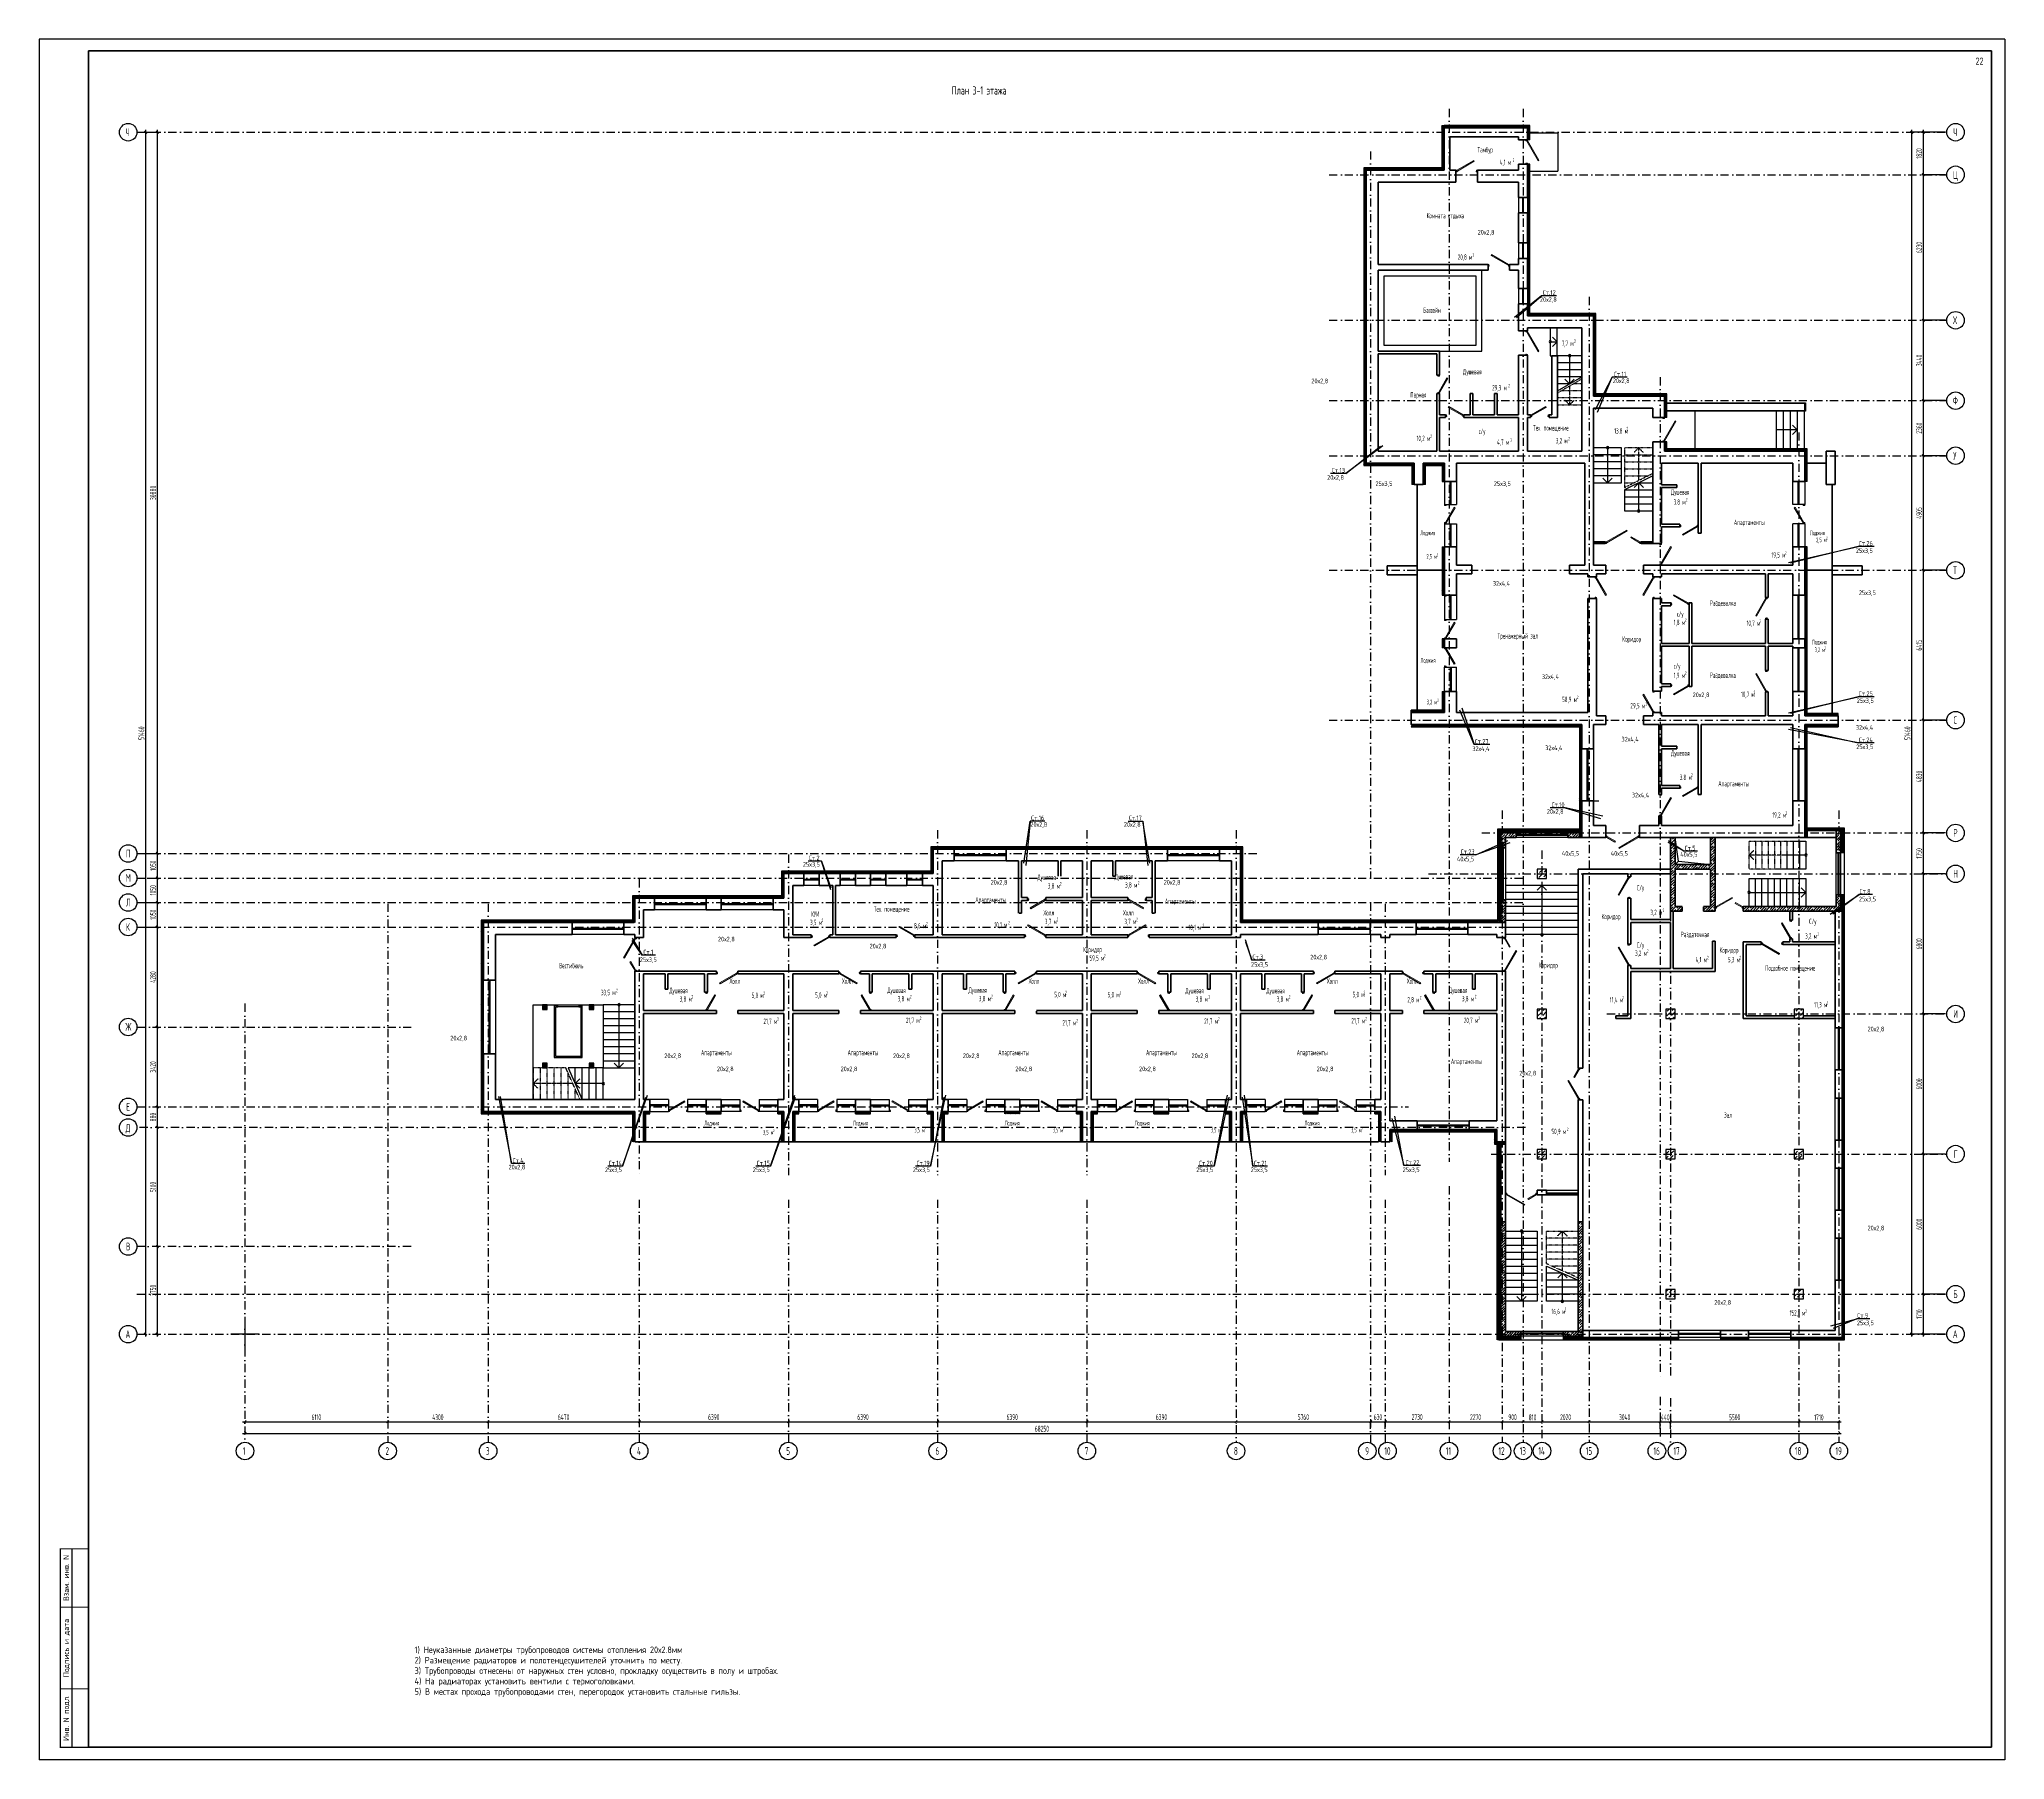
# Model space of a CAD drawing. Extents: x -1560602 to 321118, y -2308202 to -430103.
# Drawn here: x -1560602 to -1476440, y -2226596 to -2152937 of the extents above; entities that cross this region are included whole.
import ezdxf
from ezdxf.enums import TextEntityAlignment as Align

# ---------------------------------------------------------------- set-up
doc = ezdxf.new("R2010")
doc.units = 0
doc.header["$MEASUREMENT"] = 0
doc.header["$PDSIZE"] = -5
for name, pattern in [('Dot & Dashed', [670.277762, 352.777767, -176.388884, 0, -141.111112]), ('Штриховая', [0.4, 0.2, -0.2]), ('Штрихпунктирная', [0.670278, 0.352778, -0.176389, 0, -0.141111])]:
    doc.linetypes.add(name, pattern=pattern)
doc.layers.get('0').update_dxf_attribs({"color": 255, "linetype": 'CONTINUOUS'})
doc.layers.get('Defpoints').update_dxf_attribs({"linetype": 'CONTINUOUS'})
for name, color, linetype in [('ALL', 255, 'CONTINUOUS'), ('Колонна', 7, 'CONTINUOUS'), ('колонна нижнего ряда', 1, 'CONTINUOUS'), ('Оси', 253, 'Dot & Dashed'), ('отделка', 240, 'CONTINUOUS'), ('РАЗМЕРЫ', 255, 'CONTINUOUS'), ('Текст', 7, 'CONTINUOUS'), ('Утеплитель', 6, 'CONTINUOUS')]:
    doc.layers.add(name, color=color, linetype=linetype)
for name, color, linetype, lineweight in [('Двери', 4, 'CONTINUOUS', 15), ('Диафрагма', 2, 'CONTINUOUS', 35), ('стены', 5, 'CONTINUOUS', 50)]:
    doc.layers.add(name, color=color, linetype=linetype, lineweight=lineweight)
doc.styles.add('GOST 2.304', font='CS_Gost2304.shx', dxfattribs={"width": 0.7})
doc.styles.get("Standard").update_dxf_attribs({"font": 'spds.shx', "width": 0.7, "height": 250})
doc.styles.add('СГЕНЕРИР_СТИЛЬ_1', font='')
doc.styles.get('СГЕНЕРИР_СТИЛЬ_1').set_extended_font_data('GOST_type_A')
doc.dimstyles.new('SPDS', dxfattribs={"dimscale": 100, "dimtxt": 2.5, "dimasz": 1, "dimexe": 0.75, "dimexo": 0.625, "dimtad": 1, "dimdec": 0, "dimtxsty": 'GOST 2.304', "dimblk": 'OBLIQUE', "dimcen": 2.5, "dimdle": 1, "dimadec": 0, "dimazin": 2, "dimtfac": 0.75, "dimtdec": 0, "dimtmove": 0, "dimatfit": 0, "dimfxl": 1, "dimtolj": 1, "dimarcsym": 1})

# ---------------------------------------------------------------- blocks, each defined once
blk = doc.blocks.new('ARROWHEAD_6')
at = {"color": 0, "linetype": 'Continuous', "lineweight": 0}
for p, q in [((0, 0), (-1, 0)), ((-0.5, -0.5), (0.5, 0.5))]:
    blk.add_line(p, q, dxfattribs=at)
blk = doc.blocks.new('_Oblique')
at = {"color": 0, "linetype": 'ByBlock', "lineweight": -2}
blk.add_line((-0.5, -0.5), (0.5, 0.5), dxfattribs=at)
blk = doc.blocks.new('*D280')
at = {"layer": 'Defpoints', "color": 0, "transparency": 16777216}
for p in [(-1551794, -2212127), (-1545684, -2212127), (-1545684, -2212127)]:
    blk.add_point(p, dxfattribs=at)
at = {"layer": 'РАЗМЕРЫ', "color": 0, "lineweight": -2, "transparency": 16777216}
for p, q in [((-1551894, -2212127), (-1545584, -2212127)), ((-1551794, -2212189), (-1551794, -2212202)), ((-1545684, -2212064), (-1545684, -2212052))]:
    blk.add_line(p, q, dxfattribs=at)
at = {"layer": 'РАЗМЕРЫ', "color": 0, "lineweight": -2, "transparency": 16777216, "xscale": 100, "yscale": 100, "zscale": 100, "rotation": 180}
blk.add_blockref('_Oblique', (-1551794, -2212127), dxfattribs=at)
at = {"layer": 'РАЗМЕРЫ', "color": 0, "lineweight": -2, "transparency": 16777216, "xscale": 100, "yscale": 100, "zscale": 100}
blk.add_blockref('_Oblique', (-1545684, -2212127), dxfattribs=at)
at = {"layer": 'РАЗМЕРЫ', "color": 0, "transparency": 16777216, "insert": (-1548739, -2211932), "char_height": 250, "attachment_point": 5}
blk.add_mtext('\\A1;6110', dxfattribs=at)
blk = doc.blocks.new('*D281')
at = {"layer": 'Defpoints', "color": 0, "transparency": 16777216}
for p in [(-1545684, -2212127), (-1541384, -2212127), (-1541384, -2212127)]:
    blk.add_point(p, dxfattribs=at)
at = {"layer": 'РАЗМЕРЫ', "color": 0, "lineweight": -2, "transparency": 16777216}
for p, q in [((-1545784, -2212127), (-1541284, -2212127)), ((-1545684, -2212064), (-1545684, -2212052)), ((-1541384, -2212189), (-1541384, -2212202))]:
    blk.add_line(p, q, dxfattribs=at)
at = {"layer": 'РАЗМЕРЫ', "color": 0, "lineweight": -2, "transparency": 16777216, "xscale": 100, "yscale": 100, "zscale": 100, "rotation": 180}
blk.add_blockref('_Oblique', (-1545684, -2212127), dxfattribs=at)
at = {"layer": 'РАЗМЕРЫ', "color": 0, "lineweight": -2, "transparency": 16777216, "xscale": 100, "yscale": 100, "zscale": 100}
blk.add_blockref('_Oblique', (-1541384, -2212127), dxfattribs=at)
at = {"layer": 'РАЗМЕРЫ', "color": 0, "transparency": 16777216, "insert": (-1543534, -2211934), "char_height": 250, "attachment_point": 5}
blk.add_mtext('\\A1;4300', dxfattribs=at)
blk = doc.blocks.new('*D282')
at = {"layer": 'Defpoints', "color": 0, "transparency": 16777216}
for p in [(-1541384, -2212127), (-1534914, -2212127), (-1534914, -2212127)]:
    blk.add_point(p, dxfattribs=at)
at = {"layer": 'РАЗМЕРЫ', "color": 0, "lineweight": -2, "transparency": 16777216}
for p, q in [((-1541484, -2212127), (-1534814, -2212127)), ((-1541384, -2212064), (-1541384, -2212052)), ((-1534914, -2212064), (-1534914, -2212052))]:
    blk.add_line(p, q, dxfattribs=at)
at = {"layer": 'РАЗМЕРЫ', "color": 0, "lineweight": -2, "transparency": 16777216, "xscale": 100, "yscale": 100, "zscale": 100, "rotation": 180}
blk.add_blockref('_Oblique', (-1541384, -2212127), dxfattribs=at)
at = {"layer": 'РАЗМЕРЫ', "color": 0, "lineweight": -2, "transparency": 16777216, "xscale": 100, "yscale": 100, "zscale": 100}
blk.add_blockref('_Oblique', (-1534914, -2212127), dxfattribs=at)
at = {"layer": 'РАЗМЕРЫ', "color": 0, "transparency": 16777216, "insert": (-1538149, -2211932), "char_height": 250, "attachment_point": 5}
blk.add_mtext('\\A1;6470', dxfattribs=at)
blk = doc.blocks.new('*D283')
at = {"layer": 'Defpoints', "color": 0, "transparency": 16777216}
for p in [(-1534914, -2212127), (-1528524, -2212127), (-1528524, -2212127)]:
    blk.add_point(p, dxfattribs=at)
at = {"layer": 'РАЗМЕРЫ', "color": 0, "lineweight": -2, "transparency": 16777216}
for p, q in [((-1535014, -2212127), (-1528424, -2212127)), ((-1534914, -2212064), (-1534914, -2212052)), ((-1528524, -2212189), (-1528524, -2212202))]:
    blk.add_line(p, q, dxfattribs=at)
at = {"layer": 'РАЗМЕРЫ', "color": 0, "lineweight": -2, "transparency": 16777216, "xscale": 100, "yscale": 100, "zscale": 100, "rotation": 180}
blk.add_blockref('_Oblique', (-1534914, -2212127), dxfattribs=at)
at = {"layer": 'РАЗМЕРЫ', "color": 0, "lineweight": -2, "transparency": 16777216, "xscale": 100, "yscale": 100, "zscale": 100}
blk.add_blockref('_Oblique', (-1528524, -2212127), dxfattribs=at)
at = {"layer": 'РАЗМЕРЫ', "color": 0, "transparency": 16777216, "insert": (-1531719, -2211925), "char_height": 250, "attachment_point": 5}
blk.add_mtext('\\A1;6390', dxfattribs=at)
blk = doc.blocks.new('*D284')
at = {"layer": 'Defpoints', "color": 0, "transparency": 16777216}
for p in [(-1528524, -2212127), (-1522134, -2212127), (-1522134, -2212127)]:
    blk.add_point(p, dxfattribs=at)
at = {"layer": 'РАЗМЕРЫ', "color": 0, "lineweight": -2, "transparency": 16777216}
for p, q in [((-1528624, -2212127), (-1522034, -2212127)), ((-1528524, -2212064), (-1528524, -2212052)), ((-1522134, -2212064), (-1522134, -2212052))]:
    blk.add_line(p, q, dxfattribs=at)
at = {"layer": 'РАЗМЕРЫ', "color": 0, "lineweight": -2, "transparency": 16777216, "xscale": 100, "yscale": 100, "zscale": 100, "rotation": 180}
blk.add_blockref('_Oblique', (-1528524, -2212127), dxfattribs=at)
at = {"layer": 'РАЗМЕРЫ', "color": 0, "lineweight": -2, "transparency": 16777216, "xscale": 100, "yscale": 100, "zscale": 100}
blk.add_blockref('_Oblique', (-1522134, -2212127), dxfattribs=at)
at = {"layer": 'РАЗМЕРЫ', "color": 0, "transparency": 16777216, "insert": (-1525329, -2211925), "char_height": 250, "attachment_point": 5}
blk.add_mtext('\\A1;6390', dxfattribs=at)
blk = doc.blocks.new('*D285')
at = {"layer": 'Defpoints', "color": 0, "transparency": 16777216}
for p in [(-1522134, -2212127), (-1515744, -2212127), (-1515744, -2212127)]:
    blk.add_point(p, dxfattribs=at)
at = {"layer": 'РАЗМЕРЫ', "color": 0, "lineweight": -2, "transparency": 16777216}
for p, q in [((-1522234, -2212127), (-1515644, -2212127)), ((-1522134, -2212189), (-1522134, -2212202)), ((-1515744, -2212064), (-1515744, -2212052))]:
    blk.add_line(p, q, dxfattribs=at)
at = {"layer": 'РАЗМЕРЫ', "color": 0, "lineweight": -2, "transparency": 16777216, "xscale": 100, "yscale": 100, "zscale": 100, "rotation": 180}
blk.add_blockref('_Oblique', (-1522134, -2212127), dxfattribs=at)
at = {"layer": 'РАЗМЕРЫ', "color": 0, "lineweight": -2, "transparency": 16777216, "xscale": 100, "yscale": 100, "zscale": 100}
blk.add_blockref('_Oblique', (-1515744, -2212127), dxfattribs=at)
at = {"layer": 'РАЗМЕРЫ', "color": 0, "transparency": 16777216, "insert": (-1518939, -2211925), "char_height": 250, "attachment_point": 5}
blk.add_mtext('\\A1;6390', dxfattribs=at)
blk = doc.blocks.new('*D286')
at = {"layer": 'Defpoints', "color": 0, "transparency": 16777216}
for p in [(-1515744, -2212127), (-1509354, -2212127), (-1509354, -2212127)]:
    blk.add_point(p, dxfattribs=at)
at = {"layer": 'РАЗМЕРЫ', "color": 0, "lineweight": -2, "transparency": 16777216}
for p, q in [((-1515844, -2212127), (-1509254, -2212127)), ((-1515744, -2212064), (-1515744, -2212052)), ((-1509354, -2212189), (-1509354, -2212202))]:
    blk.add_line(p, q, dxfattribs=at)
at = {"layer": 'РАЗМЕРЫ', "color": 0, "lineweight": -2, "transparency": 16777216, "xscale": 100, "yscale": 100, "zscale": 100, "rotation": 180}
blk.add_blockref('_Oblique', (-1515744, -2212127), dxfattribs=at)
at = {"layer": 'РАЗМЕРЫ', "color": 0, "lineweight": -2, "transparency": 16777216, "xscale": 100, "yscale": 100, "zscale": 100}
blk.add_blockref('_Oblique', (-1509354, -2212127), dxfattribs=at)
at = {"layer": 'РАЗМЕРЫ', "color": 0, "transparency": 16777216, "insert": (-1512549, -2211925), "char_height": 250, "attachment_point": 5}
blk.add_mtext('\\A1;6390', dxfattribs=at)
blk = doc.blocks.new('*D287')
at = {"layer": 'Defpoints', "color": 0, "transparency": 16777216}
for p in [(-1509354, -2212127), (-1503594, -2212127), (-1503594, -2212127)]:
    blk.add_point(p, dxfattribs=at)
at = {"layer": 'РАЗМЕРЫ', "color": 0, "lineweight": -2, "transparency": 16777216}
for p, q in [((-1509454, -2212127), (-1503494, -2212127)), ((-1509354, -2212189), (-1509354, -2212202)), ((-1503594, -2212189), (-1503594, -2212202))]:
    blk.add_line(p, q, dxfattribs=at)
at = {"layer": 'РАЗМЕРЫ', "color": 0, "lineweight": -2, "transparency": 16777216, "xscale": 100, "yscale": 100, "zscale": 100, "rotation": 180}
blk.add_blockref('_Oblique', (-1509354, -2212127), dxfattribs=at)
at = {"layer": 'РАЗМЕРЫ', "color": 0, "lineweight": -2, "transparency": 16777216, "xscale": 100, "yscale": 100, "zscale": 100}
blk.add_blockref('_Oblique', (-1503594, -2212127), dxfattribs=at)
at = {"layer": 'РАЗМЕРЫ', "color": 0, "transparency": 16777216, "insert": (-1506474, -2211927), "char_height": 250, "attachment_point": 5}
blk.add_mtext('\\A1;5760', dxfattribs=at)
blk = doc.blocks.new('*D288')
at = {"layer": 'Defpoints', "color": 0, "transparency": 16777216}
for p in [(-1503594, -2212127), (-1502964, -2212123), (-1502964, -2212127)]:
    blk.add_point(p, dxfattribs=at)
at = {"layer": 'РАЗМЕРЫ', "color": 0, "lineweight": -2, "transparency": 16777216}
for p, q in [((-1503694, -2212127), (-1502864, -2212127)), ((-1503594, -2212064), (-1503594, -2212052)), ((-1502964, -2212185), (-1502964, -2212202))]:
    blk.add_line(p, q, dxfattribs=at)
at = {"layer": 'РАЗМЕРЫ', "color": 0, "lineweight": -2, "transparency": 16777216, "xscale": 100, "yscale": 100, "zscale": 100, "rotation": 180}
blk.add_blockref('_Oblique', (-1503594, -2212127), dxfattribs=at)
at = {"layer": 'РАЗМЕРЫ', "color": 0, "lineweight": -2, "transparency": 16777216, "xscale": 100, "yscale": 100, "zscale": 100}
blk.add_blockref('_Oblique', (-1502964, -2212127), dxfattribs=at)
at = {"layer": 'РАЗМЕРЫ', "color": 0, "transparency": 16777216, "insert": (-1503279, -2211927), "char_height": 250, "attachment_point": 5}
blk.add_mtext('\\A1;630', dxfattribs=at)
blk = doc.blocks.new('*D289')
at = {"layer": 'Defpoints', "color": 0, "transparency": 16777216}
for p in [(-1502964, -2212123), (-1500234, -2212127), (-1500234, -2212127)]:
    blk.add_point(p, dxfattribs=at)
at = {"layer": 'РАЗМЕРЫ', "color": 0, "lineweight": -2, "transparency": 16777216}
for p, q in [((-1503064, -2212127), (-1500134, -2212127)), ((-1502964, -2212185), (-1502964, -2212202)), ((-1500234, -2212064), (-1500234, -2212052))]:
    blk.add_line(p, q, dxfattribs=at)
at = {"layer": 'РАЗМЕРЫ', "color": 0, "lineweight": -2, "transparency": 16777216, "xscale": 100, "yscale": 100, "zscale": 100, "rotation": 180}
blk.add_blockref('_Oblique', (-1502964, -2212127), dxfattribs=at)
at = {"layer": 'РАЗМЕРЫ', "color": 0, "lineweight": -2, "transparency": 16777216, "xscale": 100, "yscale": 100, "zscale": 100}
blk.add_blockref('_Oblique', (-1500234, -2212127), dxfattribs=at)
at = {"layer": 'РАЗМЕРЫ', "color": 0, "transparency": 16777216, "insert": (-1501599, -2211924), "char_height": 250, "attachment_point": 5}
blk.add_mtext('\\A1;2730', dxfattribs=at)
blk = doc.blocks.new('*D290')
at = {"layer": 'Defpoints', "color": 0, "transparency": 16777216}
for p in [(-1500234, -2212127), (-1497964, -2212127), (-1497964, -2212127)]:
    blk.add_point(p, dxfattribs=at)
at = {"layer": 'РАЗМЕРЫ', "color": 0, "lineweight": -2, "transparency": 16777216}
for p, q in [((-1500334, -2212127), (-1497864, -2212127)), ((-1500234, -2212064), (-1500234, -2212052)), ((-1497964, -2212064), (-1497964, -2212052))]:
    blk.add_line(p, q, dxfattribs=at)
at = {"layer": 'РАЗМЕРЫ', "color": 0, "lineweight": -2, "transparency": 16777216, "xscale": 100, "yscale": 100, "zscale": 100, "rotation": 180}
blk.add_blockref('_Oblique', (-1500234, -2212127), dxfattribs=at)
at = {"layer": 'РАЗМЕРЫ', "color": 0, "lineweight": -2, "transparency": 16777216, "xscale": 100, "yscale": 100, "zscale": 100}
blk.add_blockref('_Oblique', (-1497964, -2212127), dxfattribs=at)
at = {"layer": 'РАЗМЕРЫ', "color": 0, "transparency": 16777216, "insert": (-1499099, -2211930), "char_height": 250, "attachment_point": 5}
blk.add_mtext('\\A1;2270', dxfattribs=at)
blk = doc.blocks.new('*D291')
at = {"layer": 'Defpoints', "color": 0, "transparency": 16777216}
for p in [(-1497964, -2212127), (-1497064, -2212127), (-1497064, -2212127)]:
    blk.add_point(p, dxfattribs=at)
at = {"layer": 'РАЗМЕРЫ', "color": 0, "lineweight": -2, "transparency": 16777216}
for p, q in [((-1498064, -2212127), (-1496964, -2212127)), ((-1497964, -2212064), (-1497964, -2212052)), ((-1497064, -2212064), (-1497064, -2212052))]:
    blk.add_line(p, q, dxfattribs=at)
at = {"layer": 'РАЗМЕРЫ', "color": 0, "lineweight": -2, "transparency": 16777216, "xscale": 100, "yscale": 100, "zscale": 100, "rotation": 180}
blk.add_blockref('_Oblique', (-1497964, -2212127), dxfattribs=at)
at = {"layer": 'РАЗМЕРЫ', "color": 0, "lineweight": -2, "transparency": 16777216, "xscale": 100, "yscale": 100, "zscale": 100}
blk.add_blockref('_Oblique', (-1497064, -2212127), dxfattribs=at)
at = {"layer": 'РАЗМЕРЫ', "color": 0, "transparency": 16777216, "insert": (-1497514, -2211932), "char_height": 250, "attachment_point": 5}
blk.add_mtext('\\A1;900', dxfattribs=at)
blk = doc.blocks.new('*D292')
at = {"layer": 'Defpoints', "color": 0, "transparency": 16777216}
for p in [(-1497064, -2212127), (-1496254, -2212127), (-1496254, -2212127)]:
    blk.add_point(p, dxfattribs=at)
at = {"layer": 'РАЗМЕРЫ', "color": 0, "lineweight": -2, "transparency": 16777216}
for p, q in [((-1497164, -2212127), (-1496154, -2212127)), ((-1497064, -2212064), (-1497064, -2212052)), ((-1496254, -2212189), (-1496254, -2212202))]:
    blk.add_line(p, q, dxfattribs=at)
at = {"layer": 'РАЗМЕРЫ', "color": 0, "lineweight": -2, "transparency": 16777216, "xscale": 100, "yscale": 100, "zscale": 100, "rotation": 180}
blk.add_blockref('_Oblique', (-1497064, -2212127), dxfattribs=at)
at = {"layer": 'РАЗМЕРЫ', "color": 0, "lineweight": -2, "transparency": 16777216, "xscale": 100, "yscale": 100, "zscale": 100}
blk.add_blockref('_Oblique', (-1496254, -2212127), dxfattribs=at)
at = {"layer": 'РАЗМЕРЫ', "color": 0, "transparency": 16777216, "insert": (-1496659, -2211939), "char_height": 250, "attachment_point": 5}
blk.add_mtext('\\A1;810', dxfattribs=at)
blk = doc.blocks.new('*D293')
at = {"layer": 'Defpoints', "color": 0, "transparency": 16777216}
for p in [(-1496254, -2212127), (-1494234, -2212127), (-1494234, -2212127)]:
    blk.add_point(p, dxfattribs=at)
at = {"layer": 'РАЗМЕРЫ', "color": 0, "lineweight": -2, "transparency": 16777216}
for p, q in [((-1496354, -2212127), (-1494134, -2212127)), ((-1496254, -2212064), (-1496254, -2212052)), ((-1494234, -2212064), (-1494234, -2212052))]:
    blk.add_line(p, q, dxfattribs=at)
at = {"layer": 'РАЗМЕРЫ', "color": 0, "lineweight": -2, "transparency": 16777216, "xscale": 100, "yscale": 100, "zscale": 100, "rotation": 180}
blk.add_blockref('_Oblique', (-1496254, -2212127), dxfattribs=at)
at = {"layer": 'РАЗМЕРЫ', "color": 0, "lineweight": -2, "transparency": 16777216, "xscale": 100, "yscale": 100, "zscale": 100}
blk.add_blockref('_Oblique', (-1494234, -2212127), dxfattribs=at)
at = {"layer": 'РАЗМЕРЫ', "color": 0, "transparency": 16777216, "insert": (-1495244, -2211930), "char_height": 250, "attachment_point": 5}
blk.add_mtext('\\A1;2020', dxfattribs=at)
blk = doc.blocks.new('*D294')
at = {"layer": 'Defpoints', "color": 0, "transparency": 16777216}
for p in [(-1494234, -2212127), (-1491194, -2212127), (-1491194, -2212127)]:
    blk.add_point(p, dxfattribs=at)
at = {"layer": 'РАЗМЕРЫ', "color": 0, "lineweight": -2, "transparency": 16777216}
for p, q in [((-1494334, -2212127), (-1491094, -2212127)), ((-1494234, -2212189), (-1494234, -2212202)), ((-1491194, -2212064), (-1491194, -2212052))]:
    blk.add_line(p, q, dxfattribs=at)
at = {"layer": 'РАЗМЕРЫ', "color": 0, "lineweight": -2, "transparency": 16777216, "xscale": 100, "yscale": 100, "zscale": 100, "rotation": 180}
blk.add_blockref('_Oblique', (-1494234, -2212127), dxfattribs=at)
at = {"layer": 'РАЗМЕРЫ', "color": 0, "lineweight": -2, "transparency": 16777216, "xscale": 100, "yscale": 100, "zscale": 100}
blk.add_blockref('_Oblique', (-1491194, -2212127), dxfattribs=at)
at = {"layer": 'РАЗМЕРЫ', "color": 0, "transparency": 16777216, "insert": (-1492714, -2211934), "char_height": 250, "attachment_point": 5}
blk.add_mtext('\\A1;3040', dxfattribs=at)
blk = doc.blocks.new('*D295')
at = {"layer": 'Defpoints', "color": 0, "transparency": 16777216}
for p in [(-1491194, -2212128), (-1490754, -2212127), (-1490754, -2212127)]:
    blk.add_point(p, dxfattribs=at)
at = {"layer": 'РАЗМЕРЫ', "color": 0, "lineweight": -2, "transparency": 16777216}
for p, q in [((-1491294, -2212127), (-1490654, -2212127)), ((-1491194, -2212066), (-1491194, -2212052)), ((-1490754, -2212189), (-1490754, -2212202))]:
    blk.add_line(p, q, dxfattribs=at)
at = {"layer": 'РАЗМЕРЫ', "color": 0, "lineweight": -2, "transparency": 16777216, "xscale": 100, "yscale": 100, "zscale": 100, "rotation": 180}
blk.add_blockref('_Oblique', (-1491194, -2212127), dxfattribs=at)
at = {"layer": 'РАЗМЕРЫ', "color": 0, "lineweight": -2, "transparency": 16777216, "xscale": 100, "yscale": 100, "zscale": 100}
blk.add_blockref('_Oblique', (-1490754, -2212127), dxfattribs=at)
at = {"layer": 'РАЗМЕРЫ', "color": 0, "transparency": 16777216, "insert": (-1490974, -2211939), "char_height": 250, "attachment_point": 5}
blk.add_mtext('\\A1;440', dxfattribs=at)
blk = doc.blocks.new('*D296')
at = {"layer": 'Defpoints', "color": 0, "transparency": 16777216}
for p in [(-1490754, -2212127), (-1485254, -2212107), (-1485254, -2212127)]:
    blk.add_point(p, dxfattribs=at)
at = {"layer": 'РАЗМЕРЫ', "color": 0, "lineweight": -2, "transparency": 16777216}
for p, q in [((-1490854, -2212127), (-1485154, -2212127)), ((-1490754, -2212064), (-1490754, -2212052)), ((-1485254, -2212169), (-1485254, -2212202))]:
    blk.add_line(p, q, dxfattribs=at)
at = {"layer": 'РАЗМЕРЫ', "color": 0, "lineweight": -2, "transparency": 16777216, "xscale": 100, "yscale": 100, "zscale": 100, "rotation": 180}
blk.add_blockref('_Oblique', (-1490754, -2212127), dxfattribs=at)
at = {"layer": 'РАЗМЕРЫ', "color": 0, "lineweight": -2, "transparency": 16777216, "xscale": 100, "yscale": 100, "zscale": 100}
blk.add_blockref('_Oblique', (-1485254, -2212127), dxfattribs=at)
at = {"layer": 'РАЗМЕРЫ', "color": 0, "transparency": 16777216, "insert": (-1488004, -2211934), "char_height": 250, "attachment_point": 5}
blk.add_mtext('\\A1;5500', dxfattribs=at)
blk = doc.blocks.new('*D297')
at = {"layer": 'Defpoints', "color": 0, "transparency": 16777216}
for p in [(-1485254, -2212127), (-1483544, -2212127), (-1483544, -2212127)]:
    blk.add_point(p, dxfattribs=at)
at = {"layer": 'РАЗМЕРЫ', "color": 0, "lineweight": -2, "transparency": 16777216}
for p, q in [((-1485354, -2212127), (-1483444, -2212127)), ((-1485254, -2212064), (-1485254, -2212052)), ((-1483544, -2212064), (-1483544, -2212052))]:
    blk.add_line(p, q, dxfattribs=at)
at = {"layer": 'РАЗМЕРЫ', "color": 0, "lineweight": -2, "transparency": 16777216, "xscale": 100, "yscale": 100, "zscale": 100, "rotation": 180}
blk.add_blockref('_Oblique', (-1485254, -2212127), dxfattribs=at)
at = {"layer": 'РАЗМЕРЫ', "color": 0, "lineweight": -2, "transparency": 16777216, "xscale": 100, "yscale": 100, "zscale": 100}
blk.add_blockref('_Oblique', (-1483544, -2212127), dxfattribs=at)
at = {"layer": 'РАЗМЕРЫ', "color": 0, "transparency": 16777216, "insert": (-1484399, -2211939), "char_height": 250, "attachment_point": 5}
blk.add_mtext('\\A1;1710', dxfattribs=at)
blk = doc.blocks.new('*D298')
at = {"layer": 'Defpoints', "color": 0, "transparency": 16777216}
for p in [(-1551794, -2212626), (-1483544, -2212626), (-1483544, -2212626)]:
    blk.add_point(p, dxfattribs=at)
at = {"layer": 'РАЗМЕРЫ', "color": 0, "lineweight": -2, "transparency": 16777216}
for p, q in [((-1551794, -2212564), (-1551794, -2212551)), ((-1483544, -2212564), (-1483544, -2212551)), ((-1551894, -2212626), (-1483444, -2212626))]:
    blk.add_line(p, q, dxfattribs=at)
at = {"layer": 'РАЗМЕРЫ', "color": 0, "lineweight": -2, "transparency": 16777216, "xscale": 100, "yscale": 100, "zscale": 100, "rotation": 180}
blk.add_blockref('_Oblique', (-1551794, -2212626), dxfattribs=at)
at = {"layer": 'РАЗМЕРЫ', "color": 0, "lineweight": -2, "transparency": 16777216, "xscale": 100, "yscale": 100, "zscale": 100}
blk.add_blockref('_Oblique', (-1483544, -2212626), dxfattribs=at)
at = {"layer": 'РАЗМЕРЫ', "color": 0, "transparency": 16777216, "insert": (-1517669, -2212424), "char_height": 250, "attachment_point": 5}
blk.add_mtext('\\A1;68250', dxfattribs=at)
blk = doc.blocks.new('*D299')
at = {"layer": 'Defpoints', "color": 0, "transparency": 16777216}
for p in [(-1555544, -2204626), (-1555544, -2204626), (-1555544, -2208376)]:
    blk.add_point(p, dxfattribs=at)
at = {"layer": 'РАЗМЕРЫ', "color": 0, "lineweight": -2, "transparency": 16777216}
for p, q in [((-1555607, -2204626), (-1555619, -2204626)), ((-1555544, -2208476), (-1555544, -2204526)), ((-1555607, -2208376), (-1555619, -2208376))]:
    blk.add_line(p, q, dxfattribs=at)
at = {"layer": 'РАЗМЕРЫ', "color": 0, "lineweight": -2, "transparency": 16777216, "xscale": 100, "yscale": 100, "zscale": 100}
for p, rotation in [((-1555544, -2204626), 90), ((-1555544, -2208376), 270)]:
    blk.add_blockref('_Oblique', p, dxfattribs=dict(at, rotation=rotation))
at = {"layer": 'РАЗМЕРЫ', "color": 0, "transparency": 16777216, "insert": (-1555732, -2206501), "char_height": 250, "attachment_point": 5, "rotation": 90, "style": 'GOST 2.304'}
blk.add_mtext('\\A1;3750', dxfattribs=at)
blk = doc.blocks.new('*D300')
at = {"layer": 'Defpoints', "color": 0, "transparency": 16777216}
for p in [(-1555544, -2199526), (-1555544, -2199526), (-1555544, -2204626)]:
    blk.add_point(p, dxfattribs=at)
at = {"layer": 'РАЗМЕРЫ', "color": 0, "lineweight": -2, "transparency": 16777216}
for p, q in [((-1555607, -2199526), (-1555619, -2199526)), ((-1555544, -2204726), (-1555544, -2199426)), ((-1555607, -2204626), (-1555619, -2204626))]:
    blk.add_line(p, q, dxfattribs=at)
at = {"layer": 'РАЗМЕРЫ', "color": 0, "lineweight": -2, "transparency": 16777216, "xscale": 100, "yscale": 100, "zscale": 100}
for p, rotation in [((-1555544, -2199526), 90), ((-1555544, -2204626), 270)]:
    blk.add_blockref('_Oblique', p, dxfattribs=dict(at, rotation=rotation))
at = {"layer": 'РАЗМЕРЫ', "color": 0, "transparency": 16777216, "insert": (-1555732, -2202076), "char_height": 250, "attachment_point": 5, "rotation": 90, "style": 'GOST 2.304'}
blk.add_mtext('\\A1;5100', dxfattribs=at)
blk = doc.blocks.new('*D301')
at = {"layer": 'Defpoints', "color": 0, "transparency": 16777216}
for p in [(-1555544, -2198646), (-1555544, -2198646), (-1555544, -2199526)]:
    blk.add_point(p, dxfattribs=at)
at = {"layer": 'РАЗМЕРЫ', "color": 0, "lineweight": -2, "transparency": 16777216}
for p, q in [((-1555607, -2198646), (-1555619, -2198646)), ((-1555544, -2199626), (-1555544, -2198546)), ((-1555607, -2199526), (-1555619, -2199526))]:
    blk.add_line(p, q, dxfattribs=at)
at = {"layer": 'РАЗМЕРЫ', "color": 0, "lineweight": -2, "transparency": 16777216, "xscale": 100, "yscale": 100, "zscale": 100}
for p, rotation in [((-1555544, -2198646), 90), ((-1555544, -2199526), 270)]:
    blk.add_blockref('_Oblique', p, dxfattribs=dict(at, rotation=rotation))
at = {"layer": 'РАЗМЕРЫ', "color": 0, "transparency": 16777216, "insert": (-1555732, -2199086), "char_height": 250, "attachment_point": 5, "rotation": 90, "style": 'GOST 2.304'}
blk.add_mtext('\\A1;880', dxfattribs=at)
blk = doc.blocks.new('*D302')
at = {"layer": 'Defpoints', "color": 0, "transparency": 16777216}
for p in [(-1555544, -2195226), (-1555544, -2195226), (-1555544, -2198646)]:
    blk.add_point(p, dxfattribs=at)
at = {"layer": 'РАЗМЕРЫ', "color": 0, "lineweight": -2, "transparency": 16777216}
for p, q in [((-1555607, -2195226), (-1555619, -2195226)), ((-1555544, -2198746), (-1555544, -2195126)), ((-1555607, -2198646), (-1555619, -2198646))]:
    blk.add_line(p, q, dxfattribs=at)
at = {"layer": 'РАЗМЕРЫ', "color": 0, "lineweight": -2, "transparency": 16777216, "xscale": 100, "yscale": 100, "zscale": 100}
for p, rotation in [((-1555544, -2195226), 90), ((-1555544, -2198646), 270)]:
    blk.add_blockref('_Oblique', p, dxfattribs=dict(at, rotation=rotation))
at = {"layer": 'РАЗМЕРЫ', "color": 0, "transparency": 16777216, "insert": (-1555732, -2196936), "char_height": 250, "attachment_point": 5, "rotation": 90, "style": 'GOST 2.304'}
blk.add_mtext('\\A1;3420', dxfattribs=at)
blk = doc.blocks.new('*D303')
at = {"layer": 'Defpoints', "color": 0, "transparency": 16777216}
for p in [(-1555544, -2190946), (-1555544, -2190946), (-1555544, -2195226)]:
    blk.add_point(p, dxfattribs=at)
at = {"layer": 'РАЗМЕРЫ', "color": 0, "lineweight": -2, "transparency": 16777216}
for p, q in [((-1555607, -2190946), (-1555619, -2190946)), ((-1555544, -2195326), (-1555544, -2190846)), ((-1555607, -2195226), (-1555619, -2195226))]:
    blk.add_line(p, q, dxfattribs=at)
at = {"layer": 'РАЗМЕРЫ', "color": 0, "lineweight": -2, "transparency": 16777216, "xscale": 100, "yscale": 100, "zscale": 100}
for p, rotation in [((-1555544, -2190946), 90), ((-1555544, -2195226), 270)]:
    blk.add_blockref('_Oblique', p, dxfattribs=dict(at, rotation=rotation))
at = {"layer": 'РАЗМЕРЫ', "color": 0, "transparency": 16777216, "insert": (-1555732, -2193086), "char_height": 250, "attachment_point": 5, "rotation": 90, "style": 'GOST 2.304'}
blk.add_mtext('\\A1;4280', dxfattribs=at)
blk = doc.blocks.new('*D304')
at = {"layer": 'Defpoints', "color": 0, "transparency": 16777216}
for p in [(-1556044, -2156916), (-1556044, -2156916), (-1556044, -2208376)]:
    blk.add_point(p, dxfattribs=at)
at = {"layer": 'РАЗМЕРЫ', "color": 0, "lineweight": -2, "transparency": 16777216}
for p, q in [((-1556044, -2208476), (-1556044, -2156816)), ((-1555982, -2156916), (-1555969, -2156916)), ((-1556106, -2208376), (-1556119, -2208376))]:
    blk.add_line(p, q, dxfattribs=at)
at = {"layer": 'РАЗМЕРЫ', "color": 0, "lineweight": -2, "transparency": 16777216, "xscale": 100, "yscale": 100, "zscale": 100}
for p, rotation in [((-1556044, -2156916), 90), ((-1556044, -2208376), 270)]:
    blk.add_blockref('_Oblique', p, dxfattribs=dict(at, rotation=rotation))
at = {"layer": 'РАЗМЕРЫ', "color": 0, "transparency": 16777216, "insert": (-1556231, -2182646), "char_height": 250, "attachment_point": 5, "rotation": 90, "style": 'GOST 2.304'}
blk.add_mtext('\\A1;51460', dxfattribs=at)
blk = doc.blocks.new('*D305')
at = {"layer": 'Defpoints', "color": 0, "transparency": 16777216}
for p in [(-1556419, -2189896), (-1555544, -2189896), (-1556419, -2190946)]:
    blk.add_point(p, dxfattribs=at)
at = {"layer": 'отделка', "color": 0, "lineweight": -2, "transparency": 16777216}
for p, q in [((-1555544, -2191046), (-1555544, -2189796)), ((-1556356, -2189896), (-1555469, -2189896)), ((-1556356, -2190946), (-1555469, -2190946))]:
    blk.add_line(p, q, dxfattribs=at)
at = {"layer": 'отделка', "color": 0, "lineweight": -2, "transparency": 16777216, "xscale": 100, "yscale": 100, "zscale": 100}
for p, rotation in [((-1555544, -2189896), 90), ((-1555544, -2190946), 270)]:
    blk.add_blockref('_Oblique', p, dxfattribs=dict(at, rotation=rotation))
at = {"layer": 'отделка', "color": 0, "transparency": 16777216, "insert": (-1555732, -2190421), "char_height": 250, "attachment_point": 5, "rotation": 90, "style": 'GOST 2.304'}
blk.add_mtext('\\A1;1050', dxfattribs=at)
blk = doc.blocks.new('*D306')
at = {"layer": 'Defpoints', "color": 0, "transparency": 16777216}
for p in [(-1556044, -2188846), (-1555544, -2188846), (-1556044, -2189896)]:
    blk.add_point(p, dxfattribs=at)
at = {"layer": 'отделка', "color": 0, "lineweight": -2, "transparency": 16777216}
for p, q in [((-1555982, -2188846), (-1555469, -2188846)), ((-1555544, -2189996), (-1555544, -2188746)), ((-1555982, -2189896), (-1555469, -2189896))]:
    blk.add_line(p, q, dxfattribs=at)
at = {"layer": 'отделка', "color": 0, "lineweight": -2, "transparency": 16777216, "xscale": 100, "yscale": 100, "zscale": 100}
for p, rotation in [((-1555544, -2188846), 90), ((-1555544, -2189896), 270)]:
    blk.add_blockref('_Oblique', p, dxfattribs=dict(at, rotation=rotation))
at = {"layer": 'отделка', "color": 0, "transparency": 16777216, "insert": (-1555732, -2189371), "char_height": 250, "attachment_point": 5, "rotation": 90, "style": 'GOST 2.304'}
blk.add_mtext('\\A1;1050', dxfattribs=at)
blk = doc.blocks.new('*D307')
at = {"layer": 'Defpoints', "color": 0, "transparency": 16777216}
for p in [(-1556044, -2187796), (-1555544, -2187796), (-1556044, -2188846)]:
    blk.add_point(p, dxfattribs=at)
at = {"layer": 'отделка', "color": 0, "lineweight": -2, "transparency": 16777216}
for p, q in [((-1555982, -2187796), (-1555469, -2187796)), ((-1555544, -2188946), (-1555544, -2187696)), ((-1555982, -2188846), (-1555469, -2188846))]:
    blk.add_line(p, q, dxfattribs=at)
at = {"layer": 'отделка', "color": 0, "lineweight": -2, "transparency": 16777216, "xscale": 100, "yscale": 100, "zscale": 100}
for p, rotation in [((-1555544, -2187796), 90), ((-1555544, -2188846), 270)]:
    blk.add_blockref('_Oblique', p, dxfattribs=dict(at, rotation=rotation))
at = {"layer": 'отделка', "color": 0, "transparency": 16777216, "insert": (-1555732, -2188321), "char_height": 250, "attachment_point": 5, "rotation": 90, "style": 'GOST 2.304'}
blk.add_mtext('\\A1;1050', dxfattribs=at)
blk = doc.blocks.new('*D308')
at = {"layer": 'Defpoints', "color": 0, "transparency": 16777216}
for p in [(-1556419, -2156916), (-1555544, -2156916), (-1556419, -2187796)]:
    blk.add_point(p, dxfattribs=at)
at = {"layer": 'отделка', "color": 0, "lineweight": -2, "transparency": 16777216}
for p, q in [((-1556356, -2156916), (-1555469, -2156916)), ((-1555544, -2187896), (-1555544, -2156816)), ((-1556356, -2187796), (-1555469, -2187796))]:
    blk.add_line(p, q, dxfattribs=at)
at = {"layer": 'отделка', "color": 0, "lineweight": -2, "transparency": 16777216, "xscale": 100, "yscale": 100, "zscale": 100}
for p, rotation in [((-1555544, -2156916), 90), ((-1555544, -2187796), 270)]:
    blk.add_blockref('_Oblique', p, dxfattribs=dict(at, rotation=rotation))
at = {"layer": 'отделка', "color": 0, "transparency": 16777216, "insert": (-1555732, -2172356), "char_height": 250, "attachment_point": 5, "rotation": 90, "style": 'GOST 2.304'}
blk.add_mtext('\\A1;30880', dxfattribs=at)
blk = doc.blocks.new('*D309')
at = {"layer": 'Defpoints', "color": 0, "transparency": 16777216}
for p in [(-1479919, -2194666), (-1478919, -2194666), (-1478919, -2200666)]:
    blk.add_point(p, dxfattribs=at)
at = {"layer": 'отделка', "color": 0, "lineweight": -2, "transparency": 16777216}
for p, q in [((-1478981, -2194666), (-1479994, -2194666)), ((-1479919, -2200766), (-1479919, -2194566)), ((-1478981, -2200666), (-1479994, -2200666))]:
    blk.add_line(p, q, dxfattribs=at)
at = {"layer": 'отделка', "color": 0, "lineweight": -2, "transparency": 16777216, "xscale": 100, "yscale": 100, "zscale": 100}
for p, rotation in [((-1479919, -2194666), 90), ((-1479919, -2200666), 270)]:
    blk.add_blockref('_Oblique', p, dxfattribs=dict(at, rotation=rotation))
at = {"layer": 'отделка', "color": 0, "transparency": 16777216, "insert": (-1480106, -2197666), "char_height": 250, "attachment_point": 5, "rotation": 90, "style": 'GOST 2.304'}
blk.add_mtext('\\A1;6000', dxfattribs=at)
blk = doc.blocks.new('*D310')
at = {"layer": 'Defpoints', "color": 0, "transparency": 16777216}
for p in [(-1479919, -2188666), (-1478919, -2188666), (-1478919, -2194666)]:
    blk.add_point(p, dxfattribs=at)
at = {"layer": 'отделка', "color": 0, "lineweight": -2, "transparency": 16777216}
for p, q in [((-1478981, -2188666), (-1479994, -2188666)), ((-1479919, -2194766), (-1479919, -2188566)), ((-1478981, -2194666), (-1479994, -2194666))]:
    blk.add_line(p, q, dxfattribs=at)
at = {"layer": 'отделка', "color": 0, "lineweight": -2, "transparency": 16777216, "xscale": 100, "yscale": 100, "zscale": 100}
for p, rotation in [((-1479919, -2188666), 90), ((-1479919, -2194666), 270)]:
    blk.add_blockref('_Oblique', p, dxfattribs=dict(at, rotation=rotation))
at = {"layer": 'отделка', "color": 0, "transparency": 16777216, "insert": (-1480106, -2191666), "char_height": 250, "attachment_point": 5, "rotation": 90, "style": 'GOST 2.304'}
blk.add_mtext('\\A1;6000', dxfattribs=at)
blk = doc.blocks.new('*D311')
at = {"layer": 'Defpoints', "color": 0, "transparency": 16777216}
for p in [(-1479919, -2186916), (-1478919, -2186916), (-1478919, -2188666)]:
    blk.add_point(p, dxfattribs=at)
at = {"layer": 'отделка', "color": 0, "lineweight": -2, "transparency": 16777216}
for p, q in [((-1478981, -2186916), (-1479994, -2186916)), ((-1479919, -2188766), (-1479919, -2186816)), ((-1478981, -2188666), (-1479994, -2188666))]:
    blk.add_line(p, q, dxfattribs=at)
at = {"layer": 'отделка', "color": 0, "lineweight": -2, "transparency": 16777216, "xscale": 100, "yscale": 100, "zscale": 100}
for p, rotation in [((-1479919, -2186916), 90), ((-1479919, -2188666), 270)]:
    blk.add_blockref('_Oblique', p, dxfattribs=dict(at, rotation=rotation))
at = {"layer": 'отделка', "color": 0, "transparency": 16777216, "insert": (-1480106, -2187791), "char_height": 250, "attachment_point": 5, "rotation": 90, "style": 'GOST 2.304'}
blk.add_mtext('\\A1;1750', dxfattribs=at)
blk = doc.blocks.new('*D312')
at = {"layer": 'Defpoints', "color": 0, "transparency": 16777216}
for p in [(-1479919, -2182086), (-1478919, -2182086), (-1478919, -2186916)]:
    blk.add_point(p, dxfattribs=at)
at = {"layer": 'отделка', "color": 0, "lineweight": -2, "transparency": 16777216}
for p, q in [((-1478981, -2182086), (-1479994, -2182086)), ((-1479919, -2187016), (-1479919, -2181986)), ((-1478981, -2186916), (-1479994, -2186916))]:
    blk.add_line(p, q, dxfattribs=at)
at = {"layer": 'отделка', "color": 0, "lineweight": -2, "transparency": 16777216, "xscale": 100, "yscale": 100, "zscale": 100}
for p, rotation in [((-1479919, -2182086), 90), ((-1479919, -2186916), 270)]:
    blk.add_blockref('_Oblique', p, dxfattribs=dict(at, rotation=rotation))
at = {"layer": 'отделка', "color": 0, "transparency": 16777216, "insert": (-1480106, -2184501), "char_height": 250, "attachment_point": 5, "rotation": 90, "style": 'GOST 2.304'}
blk.add_mtext('\\A1;4830', dxfattribs=at)
blk = doc.blocks.new('*D313')
at = {"layer": 'Defpoints', "color": 0, "transparency": 16777216}
for p in [(-1479919, -2175671), (-1478919, -2175671), (-1478919, -2182086)]:
    blk.add_point(p, dxfattribs=at)
at = {"layer": 'отделка', "color": 0, "lineweight": -2, "transparency": 16777216}
for p, q in [((-1479919, -2182186), (-1479919, -2175571)), ((-1478981, -2175671), (-1479994, -2175671)), ((-1478981, -2182086), (-1479994, -2182086))]:
    blk.add_line(p, q, dxfattribs=at)
at = {"layer": 'отделка', "color": 0, "lineweight": -2, "transparency": 16777216, "xscale": 100, "yscale": 100, "zscale": 100}
for p, rotation in [((-1479919, -2175671), 90), ((-1479919, -2182086), 270)]:
    blk.add_blockref('_Oblique', p, dxfattribs=dict(at, rotation=rotation))
at = {"layer": 'отделка', "color": 0, "transparency": 16777216, "insert": (-1480106, -2178879), "char_height": 250, "attachment_point": 5, "rotation": 90, "style": 'GOST 2.304'}
blk.add_mtext('\\A1;6415', dxfattribs=at)
blk = doc.blocks.new('*D314')
at = {"layer": 'Defpoints', "color": 0, "transparency": 16777216}
for p in [(-1479919, -2170766), (-1478919, -2170766), (-1478919, -2175671)]:
    blk.add_point(p, dxfattribs=at)
at = {"layer": 'отделка', "color": 0, "lineweight": -2, "transparency": 16777216}
for p, q in [((-1478981, -2170766), (-1479994, -2170766)), ((-1479919, -2175771), (-1479919, -2170666)), ((-1478981, -2175671), (-1479994, -2175671))]:
    blk.add_line(p, q, dxfattribs=at)
at = {"layer": 'отделка', "color": 0, "lineweight": -2, "transparency": 16777216, "xscale": 100, "yscale": 100, "zscale": 100}
for p, rotation in [((-1479919, -2170766), 90), ((-1479919, -2175671), 270)]:
    blk.add_blockref('_Oblique', p, dxfattribs=dict(at, rotation=rotation))
at = {"layer": 'отделка', "color": 0, "transparency": 16777216, "insert": (-1480106, -2173219), "char_height": 250, "attachment_point": 5, "rotation": 90, "style": 'GOST 2.304'}
blk.add_mtext('\\A1;4905', dxfattribs=at)
blk = doc.blocks.new('*D315')
at = {"layer": 'Defpoints', "color": 0, "transparency": 16777216}
for p in [(-1479919, -2168406), (-1478919, -2168406), (-1478919, -2170766)]:
    blk.add_point(p, dxfattribs=at)
at = {"layer": 'отделка', "color": 0, "lineweight": -2, "transparency": 16777216}
for p, q in [((-1478981, -2168406), (-1479994, -2168406)), ((-1479919, -2170866), (-1479919, -2168306)), ((-1478981, -2170766), (-1479994, -2170766))]:
    blk.add_line(p, q, dxfattribs=at)
at = {"layer": 'отделка', "color": 0, "lineweight": -2, "transparency": 16777216, "xscale": 100, "yscale": 100, "zscale": 100}
for p, rotation in [((-1479919, -2168406), 90), ((-1479919, -2170766), 270)]:
    blk.add_blockref('_Oblique', p, dxfattribs=dict(at, rotation=rotation))
at = {"layer": 'отделка', "color": 0, "transparency": 16777216, "insert": (-1480106, -2169586), "char_height": 250, "attachment_point": 5, "rotation": 90, "style": 'GOST 2.304'}
blk.add_mtext('\\A1;2360', dxfattribs=at)
blk = doc.blocks.new('*D316')
at = {"layer": 'Defpoints', "color": 0, "transparency": 16777216}
for p in [(-1479919, -2164966), (-1478919, -2164966), (-1478919, -2168406)]:
    blk.add_point(p, dxfattribs=at)
at = {"layer": 'отделка', "color": 0, "lineweight": -2, "transparency": 16777216}
for p, q in [((-1478981, -2164966), (-1479994, -2164966)), ((-1479919, -2168506), (-1479919, -2164866)), ((-1478981, -2168406), (-1479994, -2168406))]:
    blk.add_line(p, q, dxfattribs=at)
at = {"layer": 'отделка', "color": 0, "lineweight": -2, "transparency": 16777216, "xscale": 100, "yscale": 100, "zscale": 100}
for p, rotation in [((-1479919, -2164966), 90), ((-1479919, -2168406), 270)]:
    blk.add_blockref('_Oblique', p, dxfattribs=dict(at, rotation=rotation))
at = {"layer": 'отделка', "color": 0, "transparency": 16777216, "insert": (-1480106, -2166686), "char_height": 250, "attachment_point": 5, "rotation": 90, "style": 'GOST 2.304'}
blk.add_mtext('\\A1;3440', dxfattribs=at)
blk = doc.blocks.new('*D317')
at = {"layer": 'Defpoints', "color": 0, "transparency": 16777216}
for p in [(-1479919, -2158736), (-1478919, -2158736), (-1478919, -2164966)]:
    blk.add_point(p, dxfattribs=at)
at = {"layer": 'отделка', "color": 0, "lineweight": -2, "transparency": 16777216}
for p, q in [((-1478981, -2158736), (-1479994, -2158736)), ((-1479919, -2165066), (-1479919, -2158636)), ((-1478981, -2164966), (-1479994, -2164966))]:
    blk.add_line(p, q, dxfattribs=at)
at = {"layer": 'отделка', "color": 0, "lineweight": -2, "transparency": 16777216, "xscale": 100, "yscale": 100, "zscale": 100}
for p, rotation in [((-1479919, -2158736), 90), ((-1479919, -2164966), 270)]:
    blk.add_blockref('_Oblique', p, dxfattribs=dict(at, rotation=rotation))
at = {"layer": 'отделка', "color": 0, "transparency": 16777216, "insert": (-1480106, -2161851), "char_height": 250, "attachment_point": 5, "rotation": 90, "style": 'GOST 2.304'}
blk.add_mtext('\\A1;6230', dxfattribs=at)
blk = doc.blocks.new('*D318')
at = {"layer": 'Defpoints', "color": 0, "transparency": 16777216}
for p in [(-1479919, -2156916), (-1478919, -2156916), (-1478919, -2158736)]:
    blk.add_point(p, dxfattribs=at)
at = {"layer": 'отделка', "color": 0, "lineweight": -2, "transparency": 16777216}
for p, q in [((-1478981, -2156916), (-1479994, -2156916)), ((-1479919, -2158836), (-1479919, -2156816)), ((-1478981, -2158736), (-1479994, -2158736))]:
    blk.add_line(p, q, dxfattribs=at)
at = {"layer": 'отделка', "color": 0, "lineweight": -2, "transparency": 16777216, "xscale": 100, "yscale": 100, "zscale": 100}
for p, rotation in [((-1479919, -2156916), 90), ((-1479919, -2158736), 270)]:
    blk.add_blockref('_Oblique', p, dxfattribs=dict(at, rotation=rotation))
at = {"layer": 'отделка', "color": 0, "transparency": 16777216, "insert": (-1480106, -2157826), "char_height": 250, "attachment_point": 5, "rotation": 90, "style": 'GOST 2.304'}
blk.add_mtext('\\A1;1820', dxfattribs=at)
blk = doc.blocks.new('*D319')
at = {"layer": 'Defpoints', "color": 0, "transparency": 16777216}
for p in [(-1479919, -2206666), (-1478919, -2206666), (-1478919, -2208376)]:
    blk.add_point(p, dxfattribs=at)
at = {"layer": 'отделка', "color": 0, "lineweight": -2, "transparency": 16777216}
for p, q in [((-1478981, -2206666), (-1479994, -2206666)), ((-1479919, -2208476), (-1479919, -2206566)), ((-1478981, -2208376), (-1479994, -2208376))]:
    blk.add_line(p, q, dxfattribs=at)
at = {"layer": 'отделка', "color": 0, "lineweight": -2, "transparency": 16777216, "xscale": 100, "yscale": 100, "zscale": 100}
for p, rotation in [((-1479919, -2206666), 90), ((-1479919, -2208376), 270)]:
    blk.add_blockref('_Oblique', p, dxfattribs=dict(at, rotation=rotation))
at = {"layer": 'отделка', "color": 0, "transparency": 16777216, "insert": (-1480106, -2207521), "char_height": 250, "attachment_point": 5, "rotation": 90, "style": 'GOST 2.304'}
blk.add_mtext('\\A1;1710', dxfattribs=at)
blk = doc.blocks.new('*D320')
at = {"layer": 'Defpoints', "color": 0, "transparency": 16777216}
for p in [(-1479919, -2200666), (-1478981, -2200666), (-1478919, -2206666)]:
    blk.add_point(p, dxfattribs=at)
at = {"layer": 'отделка', "color": 0, "lineweight": -2, "transparency": 16777216}
for p, q in [((-1479044, -2200666), (-1479994, -2200666)), ((-1479919, -2206766), (-1479919, -2200566)), ((-1478981, -2206666), (-1479994, -2206666))]:
    blk.add_line(p, q, dxfattribs=at)
at = {"layer": 'отделка', "color": 0, "lineweight": -2, "transparency": 16777216, "xscale": 100, "yscale": 100, "zscale": 100}
for p, rotation in [((-1479919, -2200666), 90), ((-1479919, -2206666), 270)]:
    blk.add_blockref('_Oblique', p, dxfattribs=dict(at, rotation=rotation))
at = {"layer": 'отделка', "color": 0, "transparency": 16777216, "insert": (-1480106, -2203666), "char_height": 250, "attachment_point": 5, "rotation": 90, "style": 'GOST 2.304'}
blk.add_mtext('\\A1;6000', dxfattribs=at)
blk = doc.blocks.new('*D321')
at = {"layer": 'Defpoints', "color": 0, "transparency": 16777216}
for p in [(-1480419, -2156916), (-1479919, -2156916), (-1478919, -2208376)]:
    blk.add_point(p, dxfattribs=at)
at = {"layer": 'отделка', "color": 0, "lineweight": -2, "transparency": 16777216}
for p, q in [((-1479981, -2156916), (-1480494, -2156916)), ((-1480419, -2208476), (-1480419, -2156816)), ((-1478981, -2208376), (-1480494, -2208376))]:
    blk.add_line(p, q, dxfattribs=at)
at = {"layer": 'отделка', "color": 0, "lineweight": -2, "transparency": 16777216, "xscale": 100, "yscale": 100, "zscale": 100}
for p, rotation in [((-1480419, -2156916), 90), ((-1480419, -2208376), 270)]:
    blk.add_blockref('_Oblique', p, dxfattribs=dict(at, rotation=rotation))
at = {"layer": 'отделка', "color": 0, "transparency": 16777216, "insert": (-1480606, -2182646), "char_height": 250, "attachment_point": 5, "rotation": 90, "style": 'GOST 2.304'}
blk.add_mtext('\\A1;51460', dxfattribs=at)

msp = doc.modelspace()

# ---------------------------------------------------------------- hatches: boundary and pattern name
at = {"linetype": 'Continuous', "lineweight": 5}
for points in [[(-1539053.7, -2194476.2), (-1538853.7, -2194476.2), (-1538853.7, -2194276.2), (-1539053.7, -2194276.2)], [(-1537053.7, -2194476.2), (-1536853.7, -2194476.2), (-1536853.7, -2194276.2), (-1537053.7, -2194276.2)], [(-1539053.7, -2196976.2), (-1538853.7, -2196976.2), (-1538853.7, -2196776.2), (-1539053.7, -2196776.2)], [(-1537053.7, -2196976.2), (-1536853.7, -2196976.2), (-1536853.7, -2196776.2), (-1537053.7, -2196776.2)]]:
    msp.add_hatch(color=0, dxfattribs=at).paths.add_polyline_path(points, flags=0)

# ---------------------------------------------------------------- linework, layer by layer
at = {"color": 0, "lineweight": 35, "ltscale": 100}
for p, q in [((-1558501.6, -2153437.3), (-1477001.6, -2153437.3)), ((-1558501.6, -2226064.3), (-1558501.6, -2153437.3)), ((-1477001.6, -2153437.3), (-1477001.6, -2226064.3)), ((-1477001.6, -2226064.3), (-1558501.6, -2226064.3))]:
    msp.add_line(p, q, dxfattribs=at)
at = {"color": 0, "linetype": 'Continuous'}
for p, q in [((-1496773.7, -2156936.2), (-1495573.7, -2156936.2)), ((-1495573.7, -2156936.2), (-1495573.7, -2158586.2)), ((-1496773.7, -2158586.2), (-1495573.7, -2158586.2)), ((-1498823.7, -2166286.2), (-1498823.7, -2162826.2)), ((-1499073.7, -2163076.2), (-1503023.7, -2163076.2)), ((-1503023.7, -2163076.2), (-1503023.7, -2166036.2)), ((-1499073.7, -2166036.2), (-1499073.7, -2163076.2)), ((-1495903.7, -2165286.2), (-1495903.7, -2166486.2)), ((-1495603.7, -2165286.2), (-1495903.7, -2165286.2)), ((-1495603.7, -2166486.2), (-1495603.7, -2165286.2)), ((-1494553.7, -2165286.2), (-1494553.7, -2168726.2)), ((-1503023.7, -2166036.2), (-1499073.7, -2166036.2)), ((-1500643.7, -2166286.2), (-1498823.7, -2166286.2)), ((-1495903.7, -2165886.2), (-1495603.7, -2165886.2)), ((-1495603.7, -2165886.2), (-1495803.7, -2165686.2)), ((-1495803.7, -2166086.2), (-1495603.7, -2165886.2)), ((-1495903.7, -2166486.2), (-1495603.7, -2166486.2)), ((-1495588.7, -2166486.2), (-1495838.7, -2166486.2)), ((-1494553.7, -2166486.2), (-1495588.7, -2166486.2)), ((-1495588.7, -2166486.2), (-1495588.7, -2167986.2)), ((-1494553.7, -2166786.2), (-1495588.7, -2166786.2)), ((-1494553.7, -2167086.2), (-1495588.7, -2167086.2)), ((-1495071.2, -2166486.2), (-1495071.2, -2167686.2)), ((-1494553.7, -2167386.2), (-1494553.7, -2166486.2)), ((-1495588.7, -2167986.2), (-1494553.7, -2167386.2)), ((-1494553.7, -2167386.2), (-1495588.7, -2167386.2)), ((-1495071.2, -2167686.2), (-1495588.7, -2167686.2)), ((-1495271.2, -2167486.2), (-1495071.2, -2167686.2)), ((-1495071.2, -2167686.2), (-1494871.2, -2167486.2)), ((-1490903.7, -2168826.2), (-1489703.7, -2168826.2)), ((-1489703.7, -2168826.2), (-1489703.7, -2170476.2)), ((-1492843.7, -2170426.2), (-1494043.7, -2170426.2)), ((-1494043.7, -2170426.2), (-1494043.7, -2171926.2)), ((-1493443.7, -2170426.2), (-1493443.7, -2171926.2)), ((-1492843.7, -2171926.2), (-1492843.7, -2170426.2)), ((-1492843.7, -2170726.2), (-1494043.7, -2170726.2)), ((-1492843.7, -2171026.2), (-1494043.7, -2171026.2)), ((-1492843.7, -2171326.2), (-1494043.7, -2171326.2)), ((-1501593.7, -2175481.2), (-1501593.7, -2171996.2)), ((-1492843.7, -2171626.2), (-1494043.7, -2171626.2)), ((-1494043.7, -2171926.2), (-1492843.7, -2171926.2)), ((-1493643.7, -2171726.2), (-1493443.7, -2171926.2)), ((-1493443.7, -2171926.2), (-1493243.7, -2171726.2)), ((-1491513.7, -2171626.2), (-1492713.7, -2172226.2)), ((-1492113.7, -2171926.2), (-1492313.7, -2172126.2)), ((-1492113.7, -2171926.2), (-1491513.7, -2171926.2)), ((-1491913.7, -2172126.2), (-1492113.7, -2171926.2)), ((-1492113.7, -2173126.2), (-1492113.7, -2171926.2)), ((-1491513.7, -2173126.2), (-1491513.7, -2171626.2)), ((-1483833.7, -2175481.2), (-1483833.7, -2171996.2)), ((-1492713.7, -2172226.2), (-1492713.7, -2173126.2)), ((-1492713.7, -2172226.2), (-1491513.7, -2172226.2)), ((-1492713.7, -2172526.2), (-1491513.7, -2172526.2)), ((-1492713.7, -2172826.2), (-1491513.7, -2172826.2)), ((-1492713.7, -2173126.2), (-1491513.7, -2173126.2)), ((-1501593.7, -2175861.2), (-1501593.7, -2175481.2)), ((-1483833.7, -2175481.2), (-1483833.7, -2175861.2)), ((-1501593.7, -2175671.2), (-1500523.7, -2175671.2)), ((-1501593.7, -2181666.2), (-1501593.7, -2175861.2)), ((-1483833.7, -2181796.2), (-1483833.7, -2175861.2)), ((-1490412.3, -2188124.8), (-1490553.7, -2187106.2)), ((-1485493.7, -2187266.2), (-1484953.7, -2187266.2)), ((-1485493.7, -2187266.2), (-1485493.7, -2188466.2)), ((-1485223.7, -2187266.2), (-1485223.7, -2188466.2)), ((-1484953.7, -2187266.2), (-1484953.7, -2188466.2)), ((-1484903.7, -2186806.2), (-1484903.7, -2187106.2)), ((-1484903.7, -2187106.2), (-1484903.7, -2186806.2)), ((-1490553.7, -2188266.2), (-1490412.3, -2188124.8)), ((-1490412.3, -2188124.8), (-1489033.7, -2188266.2)), ((-1485763.7, -2187866.2), (-1485763.7, -2188466.2)), ((-1484953.7, -2187866.2), (-1485763.7, -2187866.2)), ((-1487383.7, -2190066.2), (-1487383.7, -2188866.2)), ((-1487383.7, -2188866.2), (-1484953.7, -2188866.2)), ((-1487113.7, -2190066.2), (-1487113.7, -2188866.2)), ((-1486843.7, -2190066.2), (-1486843.7, -2188866.2)), ((-1486573.7, -2190066.2), (-1486573.7, -2188866.2)), ((-1486303.7, -2190066.2), (-1486303.7, -2188866.2)), ((-1484953.7, -2188466.2), (-1486133.7, -2188466.2)), ((-1486033.7, -2190066.2), (-1486033.7, -2188866.2)), ((-1485763.7, -2190066.2), (-1485763.7, -2188866.2)), ((-1485493.7, -2190066.2), (-1485493.7, -2188866.2)), ((-1485223.7, -2190066.2), (-1485223.7, -2188866.2)), ((-1484953.7, -2188866.2), (-1484953.7, -2190066.2)), ((-1487383.7, -2189466.2), (-1484953.7, -2189466.2)), ((-1485153.7, -2189266.2), (-1484953.7, -2189466.2)), ((-1484953.7, -2189466.2), (-1485153.7, -2189666.2)), ((-1485053.7, -2190066.2), (-1487483.7, -2190066.2)), ((-1539453.7, -2198326.2), (-1539453.7, -2194276.2)), ((-1539453.7, -2194276.2), (-1536453.7, -2194276.2)), ((-1538853.7, -2194276.2), (-1539053.7, -2194276.2)), ((-1539053.7, -2194276.2), (-1539053.7, -2194476.2)), ((-1539053.7, -2194476.2), (-1538853.7, -2194476.2)), ((-1538853.7, -2194476.2), (-1538853.7, -2194276.2)), ((-1538553.7, -2194326.2), (-1538553.7, -2196526.2)), ((-1538403.7, -2194326.2), (-1538553.7, -2194326.2)), ((-1538503.7, -2194376.2), (-1538503.7, -2196476.2)), ((-1538403.7, -2194376.2), (-1538503.7, -2194376.2)), ((-1538403.7, -2194376.2), (-1538403.7, -2194326.2)), ((-1538403.7, -2194351.2), (-1537503.7, -2194351.2)), ((-1537353.7, -2194326.2), (-1537503.7, -2194326.2)), ((-1537503.7, -2194326.2), (-1537503.7, -2194376.2)), ((-1537403.7, -2194376.2), (-1537503.7, -2194376.2)), ((-1537403.7, -2196476.2), (-1537403.7, -2194376.2)), ((-1537353.7, -2196526.2), (-1537353.7, -2194326.2)), ((-1536853.7, -2194276.2), (-1537053.7, -2194276.2)), ((-1537053.7, -2194276.2), (-1537053.7, -2194476.2)), ((-1537053.7, -2194476.2), (-1536853.7, -2194476.2)), ((-1536853.7, -2194476.2), (-1536853.7, -2194276.2)), ((-1535103.7, -2194276.2), (-1536453.7, -2194276.2)), ((-1536453.7, -2194276.2), (-1536453.7, -2196676.2)), ((-1535103.7, -2194576.2), (-1536453.7, -2194576.2)), ((-1535103.7, -2194876.2), (-1536453.7, -2194876.2)), ((-1535778.7, -2194276.2), (-1535778.7, -2196976.2)), ((-1535103.7, -2196676.2), (-1535103.7, -2194276.2)), ((-1535103.7, -2195176.2), (-1536453.7, -2195176.2)), ((-1535103.7, -2195476.2), (-1536453.7, -2195476.2)), ((-1538553.7, -2196526.2), (-1537353.7, -2196526.2)), ((-1538503.7, -2196476.2), (-1537403.7, -2196476.2)), ((-1535103.7, -2195776.2), (-1536453.7, -2195776.2)), ((-1535103.7, -2196076.2), (-1536453.7, -2196076.2)), ((-1535103.7, -2196376.2), (-1536453.7, -2196376.2)), ((-1538853.7, -2196776.2), (-1539053.7, -2196776.2)), ((-1539053.7, -2196776.2), (-1539053.7, -2196976.2)), ((-1539053.7, -2196976.2), (-1538853.7, -2196976.2)), ((-1538853.7, -2196976.2), (-1538853.7, -2196776.2)), ((-1536453.7, -2196976.2), (-1537953.7, -2196976.2)), ((-1537953.7, -2196976.2), (-1537353.7, -2198326.2)), ((-1537653.7, -2197651.2), (-1537653.7, -2196976.2)), ((-1537453.7, -2197451.2), (-1537653.7, -2197651.2)), ((-1537353.7, -2198326.2), (-1537353.7, -2196976.2)), ((-1536853.7, -2196776.2), (-1537053.7, -2196776.2)), ((-1537053.7, -2196776.2), (-1537053.7, -2196976.2)), ((-1537053.7, -2198326.2), (-1537053.7, -2196976.2)), ((-1537053.7, -2196976.2), (-1536853.7, -2196976.2)), ((-1536853.7, -2196976.2), (-1536853.7, -2196776.2)), ((-1536753.7, -2198326.2), (-1536753.7, -2196976.2)), ((-1536453.7, -2196676.2), (-1535103.7, -2196676.2)), ((-1536453.7, -2196676.2), (-1536453.7, -2196976.2)), ((-1536453.7, -2196976.2), (-1535103.7, -2196976.2)), ((-1536453.7, -2198326.2), (-1536453.7, -2196976.2)), ((-1535978.7, -2196776.2), (-1535778.7, -2196976.2)), ((-1535778.7, -2196976.2), (-1535578.7, -2196776.2)), ((-1535103.7, -2196976.2), (-1535103.7, -2196676.2)), ((-1537653.7, -2197651.2), (-1537453.7, -2197851.2)), ((-1536453.7, -2197651.2), (-1537653.7, -2197651.2)), ((-1537353.7, -2198326.2), (-1536453.7, -2198326.2)), ((-1497803.7, -2206866.2), (-1497803.7, -2203866.2)), ((-1497803.7, -2203966.2), (-1496453.7, -2203966.2)), ((-1497128.7, -2203966.2), (-1497128.7, -2206966.2)), ((-1496453.7, -2203966.2), (-1496453.7, -2206966.2)), ((-1497803.7, -2204266.2), (-1496453.7, -2204266.2)), ((-1497803.7, -2204566.2), (-1496453.7, -2204566.2)), ((-1497803.7, -2204866.2), (-1496453.7, -2204866.2)), ((-1497803.7, -2205166.2), (-1496453.7, -2205166.2)), ((-1497803.7, -2205466.2), (-1496453.7, -2205466.2)), ((-1497803.7, -2205766.2), (-1496453.7, -2205766.2)), ((-1496053.7, -2206966.2), (-1496053.7, -2205466.2)), ((-1496053.7, -2205466.2), (-1494703.7, -2206066.2)), ((-1495378.7, -2205766.2), (-1496053.7, -2205766.2)), ((-1495578.7, -2205966.2), (-1495378.7, -2205766.2)), ((-1495378.7, -2205766.2), (-1495178.7, -2205966.2)), ((-1495378.7, -2206966.2), (-1495378.7, -2205766.2)), ((-1497803.7, -2206066.2), (-1496453.7, -2206066.2)), ((-1497803.7, -2206366.2), (-1496453.7, -2206366.2)), ((-1497803.7, -2206666.2), (-1496453.7, -2206666.2)), ((-1494703.7, -2206066.2), (-1496053.7, -2206066.2)), ((-1494703.7, -2206366.2), (-1496053.7, -2206366.2)), ((-1494703.7, -2206666.2), (-1496053.7, -2206666.2)), ((-1494703.7, -2205966.2), (-1494703.7, -2206866.2)), ((-1496453.7, -2206966.2), (-1497803.7, -2206966.2)), ((-1497128.7, -2206966.2), (-1497328.7, -2206766.2)), ((-1496928.7, -2206766.2), (-1497128.7, -2206966.2)), ((-1494703.7, -2206966.2), (-1496053.7, -2206966.2))]:
    msp.add_line(p, q, dxfattribs=at)
at = {"color": 0}
for p, q in [((-1496279, -2163916.3, 0), (-1497437.3, -2164842, 0)), ((-1497339, -2164844.8, 0), (-1496279, -2163916.3, 0)), ((-1495633.7, -2163916.3, 0), (-1496279, -2163916.3, 0)), ((-1493252.2, -2167403.7, 0), (-1493971.1, -2168808, 0)), ((-1493877.1, -2168901.9, 0), (-1493252.2, -2167403.7, 0)), ((-1492606.8, -2167403.7, 0), (-1493252.2, -2167403.7, 0)), ((-1503075.2, -2170347.4, 0), (-1504658.8, -2171522.3, 0)), ((-1504658.8, -2171522.3, 0), (-1503169.1, -2170350.5, 0)), ((-1504658.8, -2171522.3, 0), (-1505304.1, -2171522.3, 0)), ((-1485704.4, -2175339.4, 0), (-1482710.7, -2174653.2, 0)), ((-1482710.7, -2174653.2, 0), (-1485610.4, -2175366.5, 0)), ((-1482036, -2174653.2, 0), (-1482710.7, -2174653.2, 0)), ((-1485704.4, -2181774.2, 0), (-1482710.7, -2181088, 0)), ((-1482710.7, -2181088, 0), (-1485610.4, -2181801.3, 0)), ((-1482036, -2181088, 0), (-1482710.7, -2181088, 0)), ((-1499160.5, -2183132.1), (-1499777.9, -2181655.4, 0)), ((-1499683.6, -2181563.7, 0), (-1499160.5, -2183132.1)), ((-1498485.8, -2183132.1), (-1499160.5, -2183132.1)), ((-1482710.7, -2183065.1, 0), (-1485704.4, -2182492.4, 0)), ((-1485610.4, -2182402.8, 0), (-1482710.7, -2183065.1, 0)), ((-1482036, -2183065.1, 0), (-1482710.7, -2183065.1, 0)), ((-1518445.8, -2188215.6, 0), (-1518172.9, -2186406.1, 0)), ((-1518172.9, -2186406.1, 0), (-1518351.9, -2188309.6, 0)), ((-1517538.9, -2186406.1, 0), (-1518172.9, -2186406.1, 0)), ((-1513977.6, -2186406.1, 0), (-1513343.6, -2186406.1, 0)), ((-1513041.5, -2188215.6, 0), (-1513343.6, -2186406.1, 0)), ((-1513343.6, -2186406.1, 0), (-1513135.5, -2188309.6, 0)), ((-1495255.5, -2185843.1), (-1495900.8, -2185843.1)), ((-1493649.8, -2186198.2, 0), (-1495255.5, -2185843.1)), ((-1495255.5, -2185843.1), (-1493749.3, -2186292.2, 0)), ((-1499086.2, -2187854.9, 0), (-1497720, -2187241.2, 0)), ((-1497626, -2187335.2, 0), (-1499086.2, -2187854.9, 0)), ((-1490169.6, -2187698.8, 0), (-1490850.6, -2187330.9, 0)), ((-1490840.1, -2187239.1, 0), (-1490169.6, -2187698.8, 0)), ((-1527107.9, -2188118.3, 0), (-1527678.1, -2188118.3, 0)), ((-1526711.1, -2189355.2, 0), (-1527106.8, -2188121.6, 0)), ((-1527106.8, -2188121.6, 0), (-1526707, -2189261.2, 0)), ((-1499086.2, -2187854.9, 0), (-1499760.9, -2187854.9, 0)), ((-1489599.4, -2187698.8, 0), (-1490169.6, -2187698.8, 0)), ((-1483911.8, -2190395.1, 0), (-1482678, -2189552.7)), ((-1482678, -2189552.7), (-1483806.5, -2190399.8, 0)), ((-1482107.8, -2189552.7), (-1482678, -2189552.7)), ((-1535219.3, -2191427.4, 0), (-1534783.3, -2192152.3)), ((-1534783.3, -2192152.3), (-1535219.3, -2191521.4, 0)), ((-1508682.3, -2192358.3, 0), (-1508944.2, -2191490.3, 0)), ((-1534213.1, -2192152.3), (-1534783.3, -2192152.3)), ((-1508948.3, -2191584.2, 0), (-1508682.3, -2192358.3, 0)), ((-1508112.1, -2192358.3, 0), (-1508682.3, -2192358.3, 0)), ((-1540942.3, -2198207), (-1540383.4, -2201073.8, 0)), ((-1540383.4, -2201073.8, 0), (-1540848.3, -2198207)), ((-1535624.9, -2201185.6, 0), (-1534552.1, -2198142.8, 0)), ((-1534648.6, -2198237.4, 0), (-1535624.9, -2201185.6, 0)), ((-1529290, -2201185.6, 0), (-1528242.1, -2198142.8, 0)), ((-1528235.1, -2198237.4, 0), (-1529290, -2201185.6, 0)), ((-1522445.8, -2201185.6, 0), (-1521775.5, -2198140.7, 0)), ((-1521869.5, -2198234.6, 0), (-1522445.8, -2201185.6, 0)), ((-1510293.6, -2201185.6, 0), (-1509720.6, -2198140.7, 0)), ((-1509666.1, -2198234.6, 0), (-1510293.6, -2201185.6, 0)), ((-1509086.4, -2198234.6, 0), (-1508643.3, -2201185.6, 0)), ((-1508643.3, -2201185.6, 0), (-1508992.5, -2198140.7, 0)), ((-1502679.3, -2199136.2, 0), (-1502173.2, -2201160.3, 0)), ((-1502173.2, -2201160.3, 0), (-1502557.9, -2199043.9, 0)), ((-1539813.2, -2201073.8, 0), (-1540383.4, -2201073.8, 0)), ((-1535624.9, -2201185.6, 0), (-1536258.9, -2201185.6, 0)), ((-1529290, -2201185.6, 0), (-1529924, -2201185.6, 0)), ((-1522445.8, -2201185.6, 0), (-1523079.8, -2201185.6, 0)), ((-1510293.6, -2201185.6, 0), (-1510977.6, -2201185.6, 0)), ((-1508009.3, -2201185.6, 0), (-1508643.3, -2201185.6, 0)), ((-1501455.1, -2201160.3, 0), (-1502173.2, -2201160.3, 0)), ((-1483883.5, -2208017.5, 0), (-1482778.3, -2207714.3)), ((-1482778.3, -2207714.3), (-1483786, -2208131.9, 0)), ((-1482208.1, -2207714.3), (-1482778.3, -2207714.3))]:
    msp.add_line(p, q, dxfattribs=at)
at = {"color": 0, "ltscale": 100}
for p, q in [((-1495603.7, -2165286.2), (-1494553.7, -2165286.2)), ((-1495603.7, -2166486.2), (-1495603.7, -2165286.2)), ((-1494553.7, -2165286.2), (-1494553.7, -2166486.2)), ((-1494553.7, -2166486.2), (-1495603.7, -2166486.2)), ((-1490903.7, -2168496.2), (-1484973.7, -2168496.2)), ((-1485003.7, -2168526.2), (-1490903.7, -2168526.2)), ((-1490903.7, -2168826.2), (-1485003.7, -2168826.2)), ((-1486227.7, -2168826.2), (-1486227.7, -2170476.2)), ((-1486227.7, -2168826.2), (-1486227.7, -2170476.2)), ((-1485927.7, -2168826.2), (-1485927.7, -2170476.2)), ((-1485627.7, -2168826.2), (-1485627.7, -2170476.2)), ((-1485327.7, -2168826.2), (-1485327.7, -2170476.2)), ((-1485027.7, -2168826.2), (-1485027.7, -2170476.2)), ((-1485003.7, -2168826.2), (-1485003.7, -2168526.2)), ((-1484973.7, -2168496.2), (-1484973.7, -2168856.2)), ((-1484973.7, -2168856.2), (-1490903.7, -2168856.2)), ((-1485327.7, -2169651.2), (-1486227.7, -2169651.2)), ((-1485527.7, -2169451.2), (-1485327.7, -2169651.2)), ((-1485327.7, -2169651.2), (-1485527.7, -2169851.2)), ((-1485527.7, -2169851.2), (-1485327.7, -2169651.2)), ((-1494703.7, -2189165.9), (-1497813.7, -2189165.9)), ((-1494703.7, -2189465.9), (-1497813.7, -2189465.9)), ((-1494703.7, -2189765.9), (-1497813.7, -2189765.9)), ((-1496258.7, -2189165.9), (-1496458.7, -2189365.9)), ((-1496058.7, -2189365.9), (-1496258.7, -2189165.9)), ((-1496258.7, -2189165.9), (-1496258.7, -2191265.9)), ((-1494703.7, -2190065.9), (-1497813.7, -2190065.9)), ((-1494703.7, -2190365.9), (-1497813.7, -2190365.9)), ((-1494703.7, -2190665.9), (-1497813.7, -2190665.9)), ((-1494703.7, -2190965.9), (-1497813.7, -2190965.9)), ((-1494703.7, -2191265.9), (-1497813.7, -2191265.9))]:
    msp.add_line(p, q, dxfattribs=at)
at = {"color": 0, "linetype": 'Штриховая'}
for p, q in [((-1494553.7, -2167486.1), (-1495588.7, -2168086.1)), ((-1494553.7, -2167986.2), (-1495416.4, -2167986.2)), ((-1494553.7, -2167686.2), (-1494898.9, -2167686.2)), ((-1494553.7, -2168586.2), (-1494553.7, -2167486.1)), ((-1495588.7, -2168086.1), (-1495588.7, -2168586.2)), ((-1494553.7, -2168286.2), (-1495588.7, -2168286.2)), ((-1495588.7, -2168586.2), (-1494553.7, -2168586.2)), ((-1491513.7, -2170426.2), (-1492713.7, -2170426.2)), ((-1492713.7, -2170426.2), (-1492713.7, -2172126.3)), ((-1491513.7, -2171526.3), (-1491513.7, -2170426.2)), ((-1492713.7, -2170726.2), (-1491513.7, -2170726.2)), ((-1492713.7, -2171026.2), (-1491513.7, -2171026.2)), ((-1492713.7, -2171326.2), (-1491513.7, -2171326.2)), ((-1492713.7, -2172126.3), (-1491513.7, -2171526.3)), ((-1492713.7, -2171626.2), (-1491713.6, -2171626.2)), ((-1492713.7, -2171926.2), (-1492313.6, -2171926.2)), ((-1487383.7, -2188466.2), (-1487383.7, -2187266.2)), ((-1487383.7, -2187266.2), (-1485493.7, -2187266.2)), ((-1487113.7, -2187266.2), (-1487113.7, -2188466.2)), ((-1486843.7, -2187266.2), (-1486843.7, -2188466.2)), ((-1486573.7, -2187266.2), (-1486573.7, -2188466.2)), ((-1486303.7, -2187266.2), (-1486303.7, -2188466.2)), ((-1486033.7, -2187266.2), (-1486033.7, -2188466.2)), ((-1485763.7, -2187266.2), (-1485763.7, -2187866.2)), ((-1486133.7, -2188466.2), (-1487383.7, -2188466.2)), ((-1539153.7, -2196976.2), (-1539453.7, -2196976.2)), ((-1539453.7, -2196976.2), (-1539453.7, -2198326.2)), ((-1538053.7, -2196976.2), (-1539153.7, -2196976.2)), ((-1539153.7, -2196976.2), (-1539153.7, -2198326.2)), ((-1538853.7, -2198326.2), (-1538853.7, -2196976.2)), ((-1538553.7, -2198326.2), (-1538553.7, -2196976.2)), ((-1538253.7, -2198326.2), (-1538253.7, -2196976.2)), ((-1537453.7, -2198326.2), (-1538053.7, -2196976.2)), ((-1537953.7, -2198326.2), (-1537953.7, -2197201)), ((-1537653.7, -2198326.2), (-1537653.7, -2197876)), ((-1539453.7, -2198326.2), (-1539153.7, -2198326.2)), ((-1539153.7, -2198326.2), (-1537453.7, -2198326.2)), ((-1496053.7, -2205366.3), (-1496053.7, -2203966.2)), ((-1496053.7, -2203966.2), (-1494703.7, -2203966.2)), ((-1494703.7, -2203866.2), (-1494703.7, -2205866.3)), ((-1494703.7, -2204266.2), (-1496053.7, -2204266.2)), ((-1494703.7, -2204566.2), (-1496053.7, -2204566.2)), ((-1494703.7, -2204866.2), (-1496053.7, -2204866.2)), ((-1494703.7, -2205166.2), (-1496053.7, -2205166.2)), ((-1494703.7, -2205966.3), (-1496053.7, -2205366.3)), ((-1494703.7, -2205466.2), (-1495828.9, -2205466.2)), ((-1494703.7, -2205766.2), (-1495153.9, -2205766.2))]:
    msp.add_line(p, q, dxfattribs=at)
at = {"color": 0, "linetype": 'Штрихпунктирная'}
for p, q in [((-1495071.2, -2167786.1), (-1495071.2, -2168586.2)), ((-1495271.2, -2168386.2), (-1495071.2, -2168586.2)), ((-1495071.2, -2168586.2), (-1494871.2, -2168386.2)), ((-1492113.7, -2170426.2), (-1492313.7, -2170626.2)), ((-1491913.7, -2170626.2), (-1492113.7, -2170426.2)), ((-1492113.7, -2171826.3), (-1492113.7, -2170426.2)), ((-1487383.7, -2187866.2), (-1487183.7, -2187666.2)), ((-1487183.7, -2188066.2), (-1487383.7, -2187866.2)), ((-1485763.7, -2187866.2), (-1487383.7, -2187866.2)), ((-1539253.7, -2197451.2), (-1539453.7, -2197651.2)), ((-1539453.7, -2197651.2), (-1539253.7, -2197851.2)), ((-1537753.7, -2197651.2), (-1539453.7, -2197651.2)), ((-1495578.7, -2204166.2), (-1495378.7, -2203966.2)), ((-1495378.7, -2203966.2), (-1495178.7, -2204166.2)), ((-1495378.7, -2205666.3), (-1495378.7, -2203966.2))]:
    msp.add_line(p, q, dxfattribs=at)
at = {"color": 0, "ltscale": 100}
msp.add_circle((-1496258.8, -2191265.9), 50, dxfattribs=at)
at = {"color": 0, "linetype": 'Continuous'}
for centre, start, end in [((-1495903.7, -2165886.2), 90, 270), ((-1495903.7, -2165886.2), 270, 90), ((-1495071.2, -2166486.2), 0, 180), ((-1495071.2, -2166486.2), 180, 0), ((-1493443.7, -2170426.2), 0, 180), ((-1493443.7, -2170426.2), 180, 0), ((-1492113.7, -2173126.2), 0, 180), ((-1492113.7, -2173126.2), 180, 0), ((-1484953.7, -2187866.2), 90, 270), ((-1484953.7, -2187866.2), 270, 90), ((-1487383.7, -2189466.2), 90, 270), ((-1487383.7, -2189466.2), 270, 90), ((-1535778.7, -2194276.2), 0, 180), ((-1535778.7, -2194276.2), 180, 0), ((-1536453.7, -2197651.2), 90, 270), ((-1536453.7, -2197651.2), 270, 90), ((-1497128.7, -2203966.2), 0, 180), ((-1497128.7, -2203966.2), 180, 0), ((-1495378.7, -2206966.2), 0, 180), ((-1495378.7, -2206966.2), 180, 0)]:
    msp.add_arc(centre, 50, start, end, dxfattribs=at)
at = {"layer": 'ALL', "color": 0, "const_width": 50}
msp.add_lwpolyline([(-1558501.6, -2217564.6), (-1559702.3, -2217564.6), (-1559702.3, -2226064.3), (-1558501.6, -2226064.3)], close=True, dxfattribs=at)
for points in [[(-1559202, -2217564.6), (-1559201.7, -2226064.3)], [(-1558501.6, -2220064.6), (-1559702.3, -2220064.6)], [(-1558501.7, -2223564.6), (-1559702.3, -2223564.6)]]:
    msp.add_lwpolyline(points, dxfattribs=at)
at = {"layer": 'Defpoints', "color": 0, "linetype": 'Continuous', "ltscale": 100}
for p, q in [((-1476440.2, -2152937.3), (-1560601.6, -2152937.3)), ((-1560601.6, -2152937.3), (-1560601.6, -2226595.6)), ((-1476440.2, -2152937.3), (-1476440.2, -2226595.6)), ((-1476440.2, -2226595.6), (-1560601.6, -2226595.6))]:
    msp.add_line(p, q, dxfattribs=at)
at = {"layer": 'Двери', "color": 0, "linetype": 'Continuous'}
for p, q in [((-1496943.7, -2157286.2), (-1496943.7, -2157236.2)), ((-1496913.7, -2157286.2), (-1496943.7, -2157286.2)), ((-1496873.7, -2157276.2), (-1496913.7, -2157276.2)), ((-1496913.7, -2157276.2), (-1496913.7, -2157286.2)), ((-1496908.4, -2157296.2), (-1496873.7, -2157276.2)), ((-1496423.4, -2158136.3), (-1496908.4, -2157296.2)), ((-1496873.7, -2157236.2), (-1496873.7, -2157276.2)), ((-1496873.7, -2157276.2), (-1496388.7, -2158116.3)), ((-1499938.7, -2158546.2), (-1499898.7, -2158546.2)), ((-1499888.7, -2158616.2), (-1499938.7, -2158616.2)), ((-1499898.7, -2158546.2), (-1499171.3, -2158126.2)), ((-1499898.7, -2158546.2), (-1499898.7, -2158586.2)), ((-1499878.7, -2158580.8), (-1499898.7, -2158546.2)), ((-1499898.7, -2158586.2), (-1499888.7, -2158586.2)), ((-1499888.7, -2158586.2), (-1499888.7, -2158616.2)), ((-1499151.3, -2158160.8), (-1499878.7, -2158580.8)), ((-1499171.3, -2158126.2), (-1499151.3, -2158160.8)), ((-1499068.7, -2158616.2), (-1499068.7, -2158586.2)), ((-1499068.7, -2158586.2), (-1499058.7, -2158586.2)), ((-1499018.7, -2158616.2), (-1499068.7, -2158616.2)), ((-1499058.7, -2158586.2), (-1499058.7, -2158546.2)), ((-1499058.7, -2158546.2), (-1499018.7, -2158546.2)), ((-1499018.7, -2158546.2), (-1499018.7, -2158616.2)), ((-1499018.7, -2158546.2), (-1499018.7, -2158616.2)), ((-1499018.7, -2158546.2), (-1499018.7, -2158616.2)), ((-1496943.7, -2158286.2), (-1496943.7, -2158236.2)), ((-1496943.7, -2158236.2), (-1496913.7, -2158236.2)), ((-1496913.7, -2158236.2), (-1496913.7, -2158246.2)), ((-1496913.7, -2158246.2), (-1496873.7, -2158246.2)), ((-1496873.7, -2158246.2), (-1496873.7, -2158286.2)), ((-1496388.7, -2158116.3), (-1496423.4, -2158136.3)), ((-1498523.7, -2162576.2), (-1498563.7, -2162576.2)), ((-1498563.7, -2162646.2), (-1498513.7, -2162646.2)), ((-1498523.7, -2162616.2), (-1498523.7, -2162576.2)), ((-1498513.7, -2162616.2), (-1498523.7, -2162616.2)), ((-1498513.7, -2162646.2), (-1498513.7, -2162616.2)), ((-1498411.2, -2162156.2), (-1498431.2, -2162190.8)), ((-1498431.2, -2162190.8), (-1497703.7, -2162610.8)), ((-1497683.7, -2162576.2), (-1498411.2, -2162156.2)), ((-1497703.7, -2162610.8), (-1497683.7, -2162576.2)), ((-1497683.7, -2162616.2), (-1497693.7, -2162616.2)), ((-1497693.7, -2162616.2), (-1497693.7, -2162646.2)), ((-1497693.7, -2162646.2), (-1497643.7, -2162646.2)), ((-1497643.7, -2162576.2), (-1497683.7, -2162576.2)), ((-1497683.7, -2162576.2), (-1497683.7, -2162616.2)), ((-1496943.7, -2165466.2), (-1496943.7, -2165416.2)), ((-1496913.7, -2165466.2), (-1496943.7, -2165466.2)), ((-1496873.7, -2165456.2), (-1496913.7, -2165456.2)), ((-1496913.7, -2165456.2), (-1496913.7, -2165466.2)), ((-1496908.4, -2165476.2), (-1496873.7, -2165456.2)), ((-1496873.7, -2165416.2), (-1496873.7, -2165456.2)), ((-1496873.7, -2165456.2), (-1496388.7, -2166296.3)), ((-1496423.4, -2166316.3), (-1496908.4, -2165476.2)), ((-1496388.7, -2166296.3), (-1496423.4, -2166316.3)), ((-1496943.7, -2166466.2), (-1496943.7, -2166416.2)), ((-1496943.7, -2166416.2), (-1496913.7, -2166416.2)), ((-1496913.7, -2166416.2), (-1496913.7, -2166426.2)), ((-1496913.7, -2166426.2), (-1496873.7, -2166426.2)), ((-1496873.7, -2166426.2), (-1496873.7, -2166466.2)), ((-1500713.7, -2167316.2), (-1500713.7, -2167366.2)), ((-1500713.7, -2167366.2), (-1500683.7, -2167366.2)), ((-1500683.7, -2167366.2), (-1500683.7, -2167356.2)), ((-1500683.7, -2167356.2), (-1500643.7, -2167356.2)), ((-1500323.4, -2167431.3), (-1500678.4, -2168046.2)), ((-1500643.7, -2167356.2), (-1500643.7, -2167316.2)), ((-1500643.7, -2168066.2), (-1500288.7, -2167451.3)), ((-1500288.7, -2167451.3), (-1500323.4, -2167431.3)), ((-1500683.7, -2168056.2), (-1500713.7, -2168056.2)), ((-1500713.7, -2168056.2), (-1500713.7, -2168106.2)), ((-1500683.7, -2168066.2), (-1500683.7, -2168056.2)), ((-1500643.7, -2168066.2), (-1500683.7, -2168066.2)), ((-1500678.4, -2168046.2), (-1500643.7, -2168066.2)), ((-1500643.7, -2168106.2), (-1500643.7, -2168066.2)), ((-1500248.6, -2168661.2), (-1500268.6, -2168695.8)), ((-1500268.6, -2168695.8), (-1499653.7, -2169050.8)), ((-1499633.7, -2169016.2), (-1500248.6, -2168661.2)), ((-1496703.7, -2169016.2), (-1496088.9, -2168661.2)), ((-1496068.9, -2168695.8), (-1496683.7, -2169050.8)), ((-1496088.9, -2168661.2), (-1496068.9, -2168695.8)), ((-1500343.7, -2169016.2), (-1500383.7, -2169016.2)), ((-1500383.7, -2169086.2), (-1500333.7, -2169086.2)), ((-1500343.7, -2169056.2), (-1500343.7, -2169016.2)), ((-1500333.7, -2169056.2), (-1500343.7, -2169056.2)), ((-1500333.7, -2169086.2), (-1500333.7, -2169056.2)), ((-1499653.7, -2169050.8), (-1499633.7, -2169016.2)), ((-1499633.7, -2169056.2), (-1499643.7, -2169056.2)), ((-1499643.7, -2169056.2), (-1499643.7, -2169086.2)), ((-1499643.7, -2169086.2), (-1499593.7, -2169086.2)), ((-1499593.7, -2169016.2), (-1499633.7, -2169016.2)), ((-1499633.7, -2169016.2), (-1499633.7, -2169056.2)), ((-1496743.7, -2169016.2), (-1496703.7, -2169016.2)), ((-1496693.7, -2169086.2), (-1496743.7, -2169086.2)), ((-1496703.7, -2169016.2), (-1496703.7, -2169056.2)), ((-1496683.7, -2169050.8), (-1496703.7, -2169016.2)), ((-1496703.7, -2169056.2), (-1496693.7, -2169056.2)), ((-1496693.7, -2169056.2), (-1496693.7, -2169086.2)), ((-1496003.7, -2169086.2), (-1496003.7, -2169056.2)), ((-1496003.7, -2169056.2), (-1495993.7, -2169056.2)), ((-1495953.7, -2169086.2), (-1496003.7, -2169086.2)), ((-1495993.7, -2169056.2), (-1495993.7, -2169016.2)), ((-1495993.7, -2169016.2), (-1495953.7, -2169016.2)), ((-1491073.7, -2169126.2), (-1491073.7, -2169176.2)), ((-1491073.7, -2169176.2), (-1491043.7, -2169176.2)), ((-1491043.7, -2169176.2), (-1491043.7, -2169166.2)), ((-1491043.7, -2169166.2), (-1491003.7, -2169166.2)), ((-1490553.4, -2169276.2), (-1491038.4, -2170116.2)), ((-1491003.7, -2169166.2), (-1491003.7, -2169126.2)), ((-1491003.7, -2170136.2), (-1490518.7, -2169296.2)), ((-1490518.7, -2169296.2), (-1490553.4, -2169276.2)), ((-1491043.7, -2170126.2), (-1491073.7, -2170126.2)), ((-1491073.7, -2170126.2), (-1491073.7, -2170176.2)), ((-1491043.7, -2170136.2), (-1491043.7, -2170126.2)), ((-1491003.7, -2170136.2), (-1491043.7, -2170136.2)), ((-1491038.4, -2170116.2), (-1491003.7, -2170136.2)), ((-1491003.7, -2170176.2), (-1491003.7, -2170136.2)), ((-1500423.7, -2172851.2), (-1500423.7, -2172901.2)), ((-1500423.7, -2172901.2), (-1500393.7, -2172901.2)), ((-1500393.7, -2172901.2), (-1500393.7, -2172891.2)), ((-1500393.7, -2172891.2), (-1500353.7, -2172891.2)), ((-1500013.4, -2172971.7), (-1500388.4, -2173621.2)), ((-1500353.7, -2172891.2), (-1500353.7, -2172851.2)), ((-1500353.7, -2173641.2), (-1499978.7, -2172991.7)), ((-1499978.7, -2172991.7), (-1500013.4, -2172971.7)), ((-1485448.7, -2172991.7), (-1485414.1, -2172971.7)), ((-1485073.7, -2173641.2), (-1485448.7, -2172991.7)), ((-1485414.1, -2172971.7), (-1485039.1, -2173621.2)), ((-1485073.7, -2172891.2), (-1485073.7, -2172851.2)), ((-1485033.7, -2172891.2), (-1485073.7, -2172891.2)), ((-1485033.7, -2172901.2), (-1485033.7, -2172891.2)), ((-1485003.7, -2172901.2), (-1485033.7, -2172901.2)), ((-1485003.7, -2172851.2), (-1485003.7, -2172901.2)), ((-1500393.7, -2173631.2), (-1500423.7, -2173631.2)), ((-1500423.7, -2173631.2), (-1500423.7, -2173681.2)), ((-1500393.7, -2173641.2), (-1500393.7, -2173631.2)), ((-1500353.7, -2173641.2), (-1500393.7, -2173641.2)), ((-1500388.4, -2173621.2), (-1500353.7, -2173641.2)), ((-1500353.7, -2173681.2), (-1500353.7, -2173641.2)), ((-1490353.7, -2173746.2), (-1490303.7, -2173746.2)), ((-1490313.7, -2173816.2), (-1490353.7, -2173816.2)), ((-1490303.7, -2173776.2), (-1490313.7, -2173776.2)), ((-1490313.7, -2173776.2), (-1490313.7, -2173816.2)), ((-1490303.7, -2173746.2), (-1490303.7, -2173776.2)), ((-1490238.6, -2174136.5), (-1489623.7, -2173781.5)), ((-1489603.7, -2173816.2), (-1490218.6, -2174171.2)), ((-1489623.7, -2173781.5), (-1489603.7, -2173816.2)), ((-1489613.7, -2173776.2), (-1489613.7, -2173746.2)), ((-1489613.7, -2173746.2), (-1489563.7, -2173746.2)), ((-1489603.7, -2173776.2), (-1489613.7, -2173776.2)), ((-1489603.7, -2173816.2), (-1489603.7, -2173776.2)), ((-1489563.7, -2173816.2), (-1489603.7, -2173816.2)), ((-1485039.1, -2173621.2), (-1485073.7, -2173641.2)), ((-1485073.7, -2173681.2), (-1485073.7, -2173641.2)), ((-1485073.7, -2173641.2), (-1485033.7, -2173641.2)), ((-1485033.7, -2173641.2), (-1485033.7, -2173631.2)), ((-1485033.7, -2173631.2), (-1485003.7, -2173631.2)), ((-1485003.7, -2173631.2), (-1485003.7, -2173681.2)), ((-1493543.7, -2174456.2), (-1493503.7, -2174456.2)), ((-1493493.7, -2174526.2), (-1493543.7, -2174526.2)), ((-1493503.7, -2174456.2), (-1492624.7, -2173948.7)), ((-1493503.7, -2174456.2), (-1493503.7, -2174496.2)), ((-1493483.7, -2174490.8), (-1493503.7, -2174456.2)), ((-1493503.7, -2174496.2), (-1493493.7, -2174496.2)), ((-1493493.7, -2174496.2), (-1493493.7, -2174526.2)), ((-1492604.7, -2173983.3), (-1493483.7, -2174490.8)), ((-1492624.7, -2173948.7), (-1492604.7, -2173983.3)), ((-1492430.5, -2174238.7), (-1492450.5, -2174273.3)), ((-1492450.5, -2174273.3), (-1492073.7, -2174490.8)), ((-1492053.7, -2174456.2), (-1492430.5, -2174238.7)), ((-1492073.7, -2174490.8), (-1492053.7, -2174456.2)), ((-1492063.7, -2174526.2), (-1492063.7, -2174496.2)), ((-1492063.7, -2174496.2), (-1492053.7, -2174496.2)), ((-1492013.7, -2174526.2), (-1492063.7, -2174526.2)), ((-1492053.7, -2174496.2), (-1492053.7, -2174456.2)), ((-1492053.7, -2174456.2), (-1492013.7, -2174456.2)), ((-1491203.7, -2174526.2), (-1491203.7, -2174576.2)), ((-1491203.7, -2174576.2), (-1491173.7, -2174576.2)), ((-1491173.7, -2174576.2), (-1491173.7, -2174566.2)), ((-1491173.7, -2174566.2), (-1491133.7, -2174566.2)), ((-1490748.4, -2174658.7), (-1491168.4, -2175386.2)), ((-1491133.7, -2174566.2), (-1491133.7, -2174526.2)), ((-1491133.7, -2175406.2), (-1490713.7, -2174678.7)), ((-1490713.7, -2174678.7), (-1490748.4, -2174658.7)), ((-1490218.6, -2174171.2), (-1490238.6, -2174136.5)), ((-1491173.7, -2175396.2), (-1491203.7, -2175396.2)), ((-1491203.7, -2175396.2), (-1491203.7, -2175446.2)), ((-1491173.7, -2175406.2), (-1491173.7, -2175396.2)), ((-1491133.7, -2175406.2), (-1491173.7, -2175406.2)), ((-1491168.4, -2175386.2), (-1491133.7, -2175406.2)), ((-1491133.7, -2175446.2), (-1491133.7, -2175406.2)), ((-1493983.7, -2176006.2), (-1493983.7, -2175956.2)), ((-1493953.7, -2176006.2), (-1493983.7, -2176006.2)), ((-1493913.7, -2175996.2), (-1493953.7, -2175996.2)), ((-1493953.7, -2175996.2), (-1493953.7, -2176006.2)), ((-1493948.4, -2176016.2), (-1493913.7, -2175996.2)), ((-1493528.4, -2176743.7), (-1493948.4, -2176016.2)), ((-1493913.7, -2175956.2), (-1493913.7, -2175996.2)), ((-1493913.7, -2175996.2), (-1493493.7, -2176723.7)), ((-1491513.7, -2175996.2), (-1491933.7, -2176723.7)), ((-1491899.1, -2176743.7), (-1491479.1, -2176016.2)), ((-1491513.7, -2175956.2), (-1491513.7, -2175996.2)), ((-1491513.7, -2175996.2), (-1491473.7, -2175996.2)), ((-1491479.1, -2176016.2), (-1491513.7, -2175996.2)), ((-1491473.7, -2175996.2), (-1491473.7, -2176006.2)), ((-1491473.7, -2176006.2), (-1491443.7, -2176006.2)), ((-1491443.7, -2176006.2), (-1491443.7, -2175956.2)), ((-1500423.7, -2176736.2), (-1500423.7, -2176786.2)), ((-1500423.7, -2176786.2), (-1500353.7, -2176786.2)), ((-1500353.7, -2176786.2), (-1500353.7, -2176736.2)), ((-1493983.7, -2176876.2), (-1493983.7, -2176826.2)), ((-1493983.7, -2176826.2), (-1493953.7, -2176826.2)), ((-1493953.7, -2176826.2), (-1493953.7, -2176836.2)), ((-1493953.7, -2176836.2), (-1493913.7, -2176836.2)), ((-1493913.7, -2176836.2), (-1493913.7, -2176876.2)), ((-1493493.7, -2176723.7), (-1493528.4, -2176743.7)), ((-1491933.7, -2176723.7), (-1491899.1, -2176743.7)), ((-1491473.7, -2176836.2), (-1491513.7, -2176836.2)), ((-1491513.7, -2176836.2), (-1491513.7, -2176876.2)), ((-1491443.7, -2176826.2), (-1491473.7, -2176826.2)), ((-1491473.7, -2176826.2), (-1491473.7, -2176836.2)), ((-1491443.7, -2176876.2), (-1491443.7, -2176826.2)), ((-1490703.7, -2177071.2), (-1490743.7, -2177071.2)), ((-1490743.7, -2177141.2), (-1490693.7, -2177141.2)), ((-1490703.7, -2177111.2), (-1490703.7, -2177071.2)), ((-1490693.7, -2177111.2), (-1490703.7, -2177111.2)), ((-1490693.7, -2177141.2), (-1490693.7, -2177111.2)), ((-1490608.6, -2176716.2), (-1490628.6, -2176750.8)), ((-1490628.6, -2176750.8), (-1490013.7, -2177105.8)), ((-1489993.7, -2177071.2), (-1490608.6, -2176716.2)), ((-1490013.7, -2177105.8), (-1489993.7, -2177071.2)), ((-1489993.7, -2177111.2), (-1490003.7, -2177111.2)), ((-1490003.7, -2177111.2), (-1490003.7, -2177141.2)), ((-1490003.7, -2177141.2), (-1489953.7, -2177141.2)), ((-1489953.7, -2177071.2), (-1489993.7, -2177071.2)), ((-1489993.7, -2177071.2), (-1489993.7, -2177111.2)), ((-1486683.7, -2176881.2), (-1487103.7, -2177608.7)), ((-1487069.1, -2177628.7), (-1486649.1, -2176901.2)), ((-1486683.7, -2176841.2), (-1486683.7, -2176881.2)), ((-1486683.7, -2176881.2), (-1486643.7, -2176881.2)), ((-1486649.1, -2176901.2), (-1486683.7, -2176881.2)), ((-1486643.7, -2176881.2), (-1486643.7, -2176891.2)), ((-1486643.7, -2176891.2), (-1486613.7, -2176891.2)), ((-1486613.7, -2176891.2), (-1486613.7, -2176841.2)), ((-1500423.7, -2177776.2), (-1500423.7, -2177826.2)), ((-1500423.7, -2177826.2), (-1500393.7, -2177826.2)), ((-1500393.7, -2177826.2), (-1500393.7, -2177816.2)), ((-1500393.7, -2177816.2), (-1500353.7, -2177816.2)), ((-1500013.4, -2177896.7), (-1500388.4, -2178546.2)), ((-1500353.7, -2177816.2), (-1500353.7, -2177776.2)), ((-1500353.7, -2178566.2), (-1499978.7, -2177916.7)), ((-1499978.7, -2177916.7), (-1500013.4, -2177896.7)), ((-1487103.7, -2177608.7), (-1487069.1, -2177628.7)), ((-1486643.7, -2177721.2), (-1486683.7, -2177721.2)), ((-1486683.7, -2177721.2), (-1486683.7, -2177761.2)), ((-1486613.7, -2177711.2), (-1486643.7, -2177711.2)), ((-1486643.7, -2177711.2), (-1486643.7, -2177721.2)), ((-1486613.7, -2177761.2), (-1486613.7, -2177711.2)), ((-1500393.7, -2178556.2), (-1500423.7, -2178556.2)), ((-1500423.7, -2178556.2), (-1500423.7, -2178606.2)), ((-1500393.7, -2178566.2), (-1500393.7, -2178556.2)), ((-1500353.7, -2178566.2), (-1500393.7, -2178566.2)), ((-1500388.4, -2178546.2), (-1500353.7, -2178566.2)), ((-1500353.7, -2178606.2), (-1500353.7, -2178566.2)), ((-1500423.7, -2179036.2), (-1500423.7, -2178986.2)), ((-1500393.7, -2179036.2), (-1500423.7, -2179036.2)), ((-1500423.7, -2179816.2), (-1500423.7, -2179766.2)), ((-1500423.7, -2179766.2), (-1500393.7, -2179766.2)), ((-1500353.7, -2179026.2), (-1500393.7, -2179026.2)), ((-1500393.7, -2179026.2), (-1500393.7, -2179036.2)), ((-1500393.7, -2179766.2), (-1500393.7, -2179776.2)), ((-1500393.7, -2179776.2), (-1500353.7, -2179776.2)), ((-1500388.4, -2179046.2), (-1500353.7, -2179026.2)), ((-1500013.4, -2179695.7), (-1500388.4, -2179046.2)), ((-1500353.7, -2178986.2), (-1500353.7, -2179026.2)), ((-1500353.7, -2179026.2), (-1499978.7, -2179675.7)), ((-1500353.7, -2179776.2), (-1500353.7, -2179816.2)), ((-1499978.7, -2179675.7), (-1500013.4, -2179695.7)), ((-1490743.7, -2180581.2), (-1490693.7, -2180581.2)), ((-1490693.7, -2180611.2), (-1490703.7, -2180611.2)), ((-1490703.7, -2180611.2), (-1490703.7, -2180651.2)), ((-1490693.7, -2180581.2), (-1490693.7, -2180611.2)), ((-1490628.6, -2180971.6), (-1490013.7, -2180616.6)), ((-1490013.7, -2180616.6), (-1489993.7, -2180651.2)), ((-1490003.7, -2180611.2), (-1490003.7, -2180581.2)), ((-1490003.7, -2180581.2), (-1489953.7, -2180581.2)), ((-1489993.7, -2180611.2), (-1490003.7, -2180611.2)), ((-1489993.7, -2180651.2), (-1489993.7, -2180611.2)), ((-1487103.7, -2180113.7), (-1487069.1, -2180093.7)), ((-1486683.7, -2180841.2), (-1487103.7, -2180113.7)), ((-1487069.1, -2180093.7), (-1486649.1, -2180821.2)), ((-1486683.7, -2180001.2), (-1486683.7, -2179961.2)), ((-1486643.7, -2180001.2), (-1486683.7, -2180001.2)), ((-1486643.7, -2180011.2), (-1486643.7, -2180001.2)), ((-1486613.7, -2180011.2), (-1486643.7, -2180011.2)), ((-1486613.7, -2179961.2), (-1486613.7, -2180011.2)), ((-1491933.7, -2180998.7), (-1491899.1, -2180978.7)), ((-1491513.7, -2181726.2), (-1491933.7, -2180998.7)), ((-1491899.1, -2180978.7), (-1491479.1, -2181706.2)), ((-1491513.7, -2180886.2), (-1491513.7, -2180846.2)), ((-1491473.7, -2180886.2), (-1491513.7, -2180886.2)), ((-1491473.7, -2180896.2), (-1491473.7, -2180886.2)), ((-1491443.7, -2180896.2), (-1491473.7, -2180896.2)), ((-1491443.7, -2180846.2), (-1491443.7, -2180896.2)), ((-1490703.7, -2180651.2), (-1490743.7, -2180651.2)), ((-1490608.6, -2181006.2), (-1490628.6, -2180971.6)), ((-1489993.7, -2180651.2), (-1490608.6, -2181006.2)), ((-1489953.7, -2180651.2), (-1489993.7, -2180651.2)), ((-1486649.1, -2180821.2), (-1486683.7, -2180841.2)), ((-1486683.7, -2180881.2), (-1486683.7, -2180841.2)), ((-1486683.7, -2180841.2), (-1486643.7, -2180841.2)), ((-1486643.7, -2180841.2), (-1486643.7, -2180831.2)), ((-1486643.7, -2180831.2), (-1486613.7, -2180831.2)), ((-1486613.7, -2180831.2), (-1486613.7, -2180881.2)), ((-1491479.1, -2181706.2), (-1491513.7, -2181726.2)), ((-1491513.7, -2181766.2), (-1491513.7, -2181726.2)), ((-1491513.7, -2181726.2), (-1491473.7, -2181726.2)), ((-1491473.7, -2181726.2), (-1491473.7, -2181716.2)), ((-1491473.7, -2181716.2), (-1491443.7, -2181716.2)), ((-1491443.7, -2181716.2), (-1491443.7, -2181766.2)), ((-1491203.7, -2185266.2), (-1491203.7, -2185316.2)), ((-1491203.7, -2185316.2), (-1491173.7, -2185316.2)), ((-1491173.7, -2185316.2), (-1491173.7, -2185306.2)), ((-1491173.7, -2185306.2), (-1491133.7, -2185306.2)), ((-1490748.4, -2185398.7), (-1491168.4, -2186126.2)), ((-1491133.7, -2185306.2), (-1491133.7, -2185266.2)), ((-1491133.7, -2186146.2), (-1490713.7, -2185418.7)), ((-1490713.7, -2185418.7), (-1490748.4, -2185398.7)), ((-1490353.7, -2184936.2), (-1490303.7, -2184936.2)), ((-1490313.7, -2185006.2), (-1490353.7, -2185006.2)), ((-1490303.7, -2184966.2), (-1490313.7, -2184966.2)), ((-1490313.7, -2184966.2), (-1490313.7, -2185006.2)), ((-1490303.7, -2184936.2), (-1490303.7, -2184966.2)), ((-1490238.6, -2185326.5), (-1489623.7, -2184971.5)), ((-1490218.6, -2185361.2), (-1490238.6, -2185326.5)), ((-1489603.7, -2185006.2), (-1490218.6, -2185361.2)), ((-1489623.7, -2184971.5), (-1489603.7, -2185006.2)), ((-1489613.7, -2184966.2), (-1489613.7, -2184936.2)), ((-1489613.7, -2184936.2), (-1489563.7, -2184936.2)), ((-1489603.7, -2184966.2), (-1489613.7, -2184966.2)), ((-1489603.7, -2185006.2), (-1489603.7, -2184966.2)), ((-1489563.7, -2185006.2), (-1489603.7, -2185006.2)), ((-1491173.7, -2186136.2), (-1491203.7, -2186136.2)), ((-1491203.7, -2186136.2), (-1491203.7, -2186186.2)), ((-1491173.7, -2186146.2), (-1491173.7, -2186136.2)), ((-1491133.7, -2186146.2), (-1491173.7, -2186146.2)), ((-1491168.4, -2186126.2), (-1491133.7, -2186146.2)), ((-1491133.7, -2186186.2), (-1491133.7, -2186146.2)), ((-1493523.7, -2187036.2), (-1493473.7, -2187036.2)), ((-1493483.7, -2187106.2), (-1493523.7, -2187106.2)), ((-1493473.7, -2187066.2), (-1493483.7, -2187066.2)), ((-1493483.7, -2187066.2), (-1493483.7, -2187106.2)), ((-1493463.7, -2187071.6), (-1493483.7, -2187106.2)), ((-1493483.7, -2187106.2), (-1493130.4, -2187310.2)), ((-1493473.7, -2187036.2), (-1493473.7, -2187066.2)), ((-1493110.4, -2187275.6), (-1493463.7, -2187071.6)), ((-1493130.4, -2187310.2), (-1493110.4, -2187275.6)), ((-1492968.2, -2187547.6), (-1492143.7, -2187071.6)), ((-1492123.7, -2187106.2), (-1492948.2, -2187582.2)), ((-1492143.7, -2187071.6), (-1492123.7, -2187106.2)), ((-1492133.7, -2187066.2), (-1492133.7, -2187036.2)), ((-1492133.7, -2187036.2), (-1492083.7, -2187036.2)), ((-1492123.7, -2187066.2), (-1492133.7, -2187066.2)), ((-1492123.7, -2187106.2), (-1492123.7, -2187066.2)), ((-1492083.7, -2187106.2), (-1492123.7, -2187106.2)), ((-1492948.2, -2187582.2), (-1492968.2, -2187547.6)), ((-1492573.7, -2188836.2), (-1492993.7, -2189563.7)), ((-1492959.1, -2189583.7), (-1492539.1, -2188856.2)), ((-1492573.7, -2188796.2), (-1492573.7, -2188836.2)), ((-1492573.7, -2188836.2), (-1492533.7, -2188836.2)), ((-1492539.1, -2188856.2), (-1492573.7, -2188836.2)), ((-1492533.7, -2188836.2), (-1492533.7, -2188846.2)), ((-1492533.7, -2188846.2), (-1492503.7, -2188846.2)), ((-1492503.7, -2188846.2), (-1492503.7, -2188796.2)), ((-1518283.7, -2189735.8), (-1518233.7, -2189735.8)), ((-1518243.7, -2189805.8), (-1518283.7, -2189805.8)), ((-1518233.7, -2189765.8), (-1518243.7, -2189765.8)), ((-1518243.7, -2189765.8), (-1518243.7, -2189805.8)), ((-1518233.7, -2189735.8), (-1518233.7, -2189765.8)), ((-1518168.6, -2190126.2), (-1517553.7, -2189771.2)), ((-1517533.7, -2189805.8), (-1518148.6, -2190160.8)), ((-1517553.7, -2189771.2), (-1517533.7, -2189805.8)), ((-1517543.7, -2189765.8), (-1517543.7, -2189735.8)), ((-1517543.7, -2189735.8), (-1517493.7, -2189735.8)), ((-1517533.7, -2189765.8), (-1517543.7, -2189765.8)), ((-1517533.7, -2189805.8), (-1517533.7, -2189765.8)), ((-1517493.7, -2189805.8), (-1517533.7, -2189805.8)), ((-1513943.8, -2189735.8), (-1513993.8, -2189735.8)), ((-1513993.8, -2189805.8), (-1513953.8, -2189805.8)), ((-1513953.8, -2189805.8), (-1513953.8, -2189765.8)), ((-1513953.8, -2189765.8), (-1513943.8, -2189765.8)), ((-1513933.8, -2189771.2), (-1513953.8, -2189805.8)), ((-1513953.8, -2189805.8), (-1513338.9, -2190160.8)), ((-1513943.8, -2189765.8), (-1513943.8, -2189735.8)), ((-1513318.9, -2190126.2), (-1513933.8, -2189771.2)), ((-1513203.8, -2189735.8), (-1513253.8, -2189735.8)), ((-1513253.8, -2189735.8), (-1513253.8, -2189765.8)), ((-1513253.8, -2189765.8), (-1513243.8, -2189765.8)), ((-1513243.8, -2189765.8), (-1513243.8, -2189805.8)), ((-1513243.8, -2189805.8), (-1513203.8, -2189805.8)), ((-1492993.7, -2189563.7), (-1492959.1, -2189583.7)), ((-1492533.7, -2189676.2), (-1492573.7, -2189676.2)), ((-1492573.7, -2189676.2), (-1492573.7, -2189716.2)), ((-1492503.7, -2189666.2), (-1492533.7, -2189666.2)), ((-1492533.7, -2189666.2), (-1492533.7, -2189676.2)), ((-1492503.7, -2189716.2), (-1492503.7, -2189666.2)), ((-1488793.7, -2190066.2), (-1488114.8, -2189674.2)), ((-1488094.8, -2189708.8), (-1488773.7, -2190100.8)), ((-1488114.8, -2189674.2), (-1488094.8, -2189708.8)), ((-1518148.6, -2190160.8), (-1518168.6, -2190126.2)), ((-1513338.9, -2190160.8), (-1513318.9, -2190126.2)), ((-1488833.7, -2190066.2), (-1488793.7, -2190066.2)), ((-1488783.7, -2190136.2), (-1488833.7, -2190136.2)), ((-1488793.7, -2190066.2), (-1488793.7, -2190106.2)), ((-1488773.7, -2190100.8), (-1488793.7, -2190066.2)), ((-1488793.7, -2190106.2), (-1488783.7, -2190106.2)), ((-1488783.7, -2190106.2), (-1488783.7, -2190136.2)), ((-1487964.7, -2189898.2), (-1487984.7, -2189932.8)), ((-1487984.7, -2189932.8), (-1487693.7, -2190100.8)), ((-1487673.7, -2190066.2), (-1487964.7, -2189898.2)), ((-1487693.7, -2190100.8), (-1487673.7, -2190066.2)), ((-1487683.7, -2190136.2), (-1487683.7, -2190106.2)), ((-1487683.7, -2190106.2), (-1487673.7, -2190106.2)), ((-1487633.7, -2190136.2), (-1487683.7, -2190136.2)), ((-1487673.7, -2190106.2), (-1487673.7, -2190066.2)), ((-1487673.7, -2190066.2), (-1487633.7, -2190066.2)), ((-1485643.7, -2190696.2), (-1485643.7, -2190656.2)), ((-1485603.7, -2190696.2), (-1485643.7, -2190696.2)), ((-1485603.7, -2190706.2), (-1485603.7, -2190696.2)), ((-1485573.7, -2190706.2), (-1485603.7, -2190706.2)), ((-1485573.7, -2190656.2), (-1485573.7, -2190706.2)), ((-1535103.7, -2191435.9), (-1535579.7, -2192260.3)), ((-1535545.1, -2192280.3), (-1535069.1, -2191455.9)), ((-1535103.7, -2191395.9), (-1535103.7, -2191435.9)), ((-1535103.7, -2191435.9), (-1535063.7, -2191435.9)), ((-1535069.1, -2191455.9), (-1535103.7, -2191435.9)), ((-1535063.7, -2191435.9), (-1535063.7, -2191445.9)), ((-1535063.7, -2191445.9), (-1535033.7, -2191445.9)), ((-1535033.7, -2191445.9), (-1535033.7, -2191395.9)), ((-1527543.7, -2191325.9), (-1527493.7, -2191325.9)), ((-1527503.7, -2191395.9), (-1527543.7, -2191395.9)), ((-1527493.7, -2191355.9), (-1527503.7, -2191355.9)), ((-1527503.7, -2191355.9), (-1527503.7, -2191395.9)), ((-1527493.7, -2191325.9), (-1527493.7, -2191355.9)), ((-1527428.6, -2191716.2), (-1526813.7, -2191361.2)), ((-1526793.7, -2191395.9), (-1527408.6, -2191750.9)), ((-1526813.7, -2191361.2), (-1526793.7, -2191395.9)), ((-1526803.7, -2191355.9), (-1526803.7, -2191325.9)), ((-1526803.7, -2191325.9), (-1526753.7, -2191325.9)), ((-1526793.7, -2191355.9), (-1526803.7, -2191355.9)), ((-1526793.7, -2191395.9), (-1526793.7, -2191355.9)), ((-1526753.7, -2191395.9), (-1526793.7, -2191395.9)), ((-1523863.7, -2191275.9), (-1523903.7, -2191275.9)), ((-1523903.7, -2191345.9), (-1523853.7, -2191345.9)), ((-1523863.7, -2191315.9), (-1523863.7, -2191275.9)), ((-1523853.7, -2191315.9), (-1523863.7, -2191315.9)), ((-1523853.7, -2191345.9), (-1523853.7, -2191315.9)), ((-1523768.6, -2190920.9), (-1523788.6, -2190955.5)), ((-1523788.6, -2190955.5), (-1523173.7, -2191310.5)), ((-1523153.7, -2191275.9), (-1523768.6, -2190920.9)), ((-1523173.7, -2191310.5), (-1523153.7, -2191275.9)), ((-1523153.7, -2191315.9), (-1523163.7, -2191315.9)), ((-1523163.7, -2191315.9), (-1523163.7, -2191345.9)), ((-1523163.7, -2191345.9), (-1523113.7, -2191345.9)), ((-1523113.7, -2191275.9), (-1523153.7, -2191275.9)), ((-1523153.7, -2191275.9), (-1523153.7, -2191315.9)), ((-1518373.7, -2191275.9), (-1518413.7, -2191275.9)), ((-1518413.7, -2191345.9), (-1518363.7, -2191345.9)), ((-1518373.7, -2191315.9), (-1518373.7, -2191275.9)), ((-1518363.7, -2191315.9), (-1518373.7, -2191315.9)), ((-1518363.7, -2191345.9), (-1518363.7, -2191315.9)), ((-1518261.1, -2190855.9), (-1518281.1, -2190890.5)), ((-1518281.1, -2190890.5), (-1517553.7, -2191310.5)), ((-1517533.7, -2191275.9), (-1518261.1, -2190855.9)), ((-1517553.7, -2191310.5), (-1517533.7, -2191275.9)), ((-1517533.7, -2191315.9), (-1517543.7, -2191315.9)), ((-1517543.7, -2191315.9), (-1517543.7, -2191345.9)), ((-1517543.7, -2191345.9), (-1517493.7, -2191345.9)), ((-1517493.7, -2191275.9), (-1517533.7, -2191275.9)), ((-1517533.7, -2191275.9), (-1517533.7, -2191315.9)), ((-1513993.8, -2191275.9), (-1513953.8, -2191275.9)), ((-1513943.8, -2191345.9), (-1513993.8, -2191345.9)), ((-1513953.8, -2191275.9), (-1513226.3, -2190855.9)), ((-1513953.8, -2191275.9), (-1513953.8, -2191315.9)), ((-1513933.8, -2191310.5), (-1513953.8, -2191275.9)), ((-1513953.8, -2191315.9), (-1513943.8, -2191315.9)), ((-1513943.8, -2191315.9), (-1513943.8, -2191345.9)), ((-1513206.3, -2190890.5), (-1513933.8, -2191310.5)), ((-1513226.3, -2190855.9), (-1513206.3, -2190890.5)), ((-1513123.8, -2191345.9), (-1513123.8, -2191315.9)), ((-1513123.8, -2191315.9), (-1513113.8, -2191315.9)), ((-1513073.8, -2191345.9), (-1513123.8, -2191345.9)), ((-1513113.8, -2191315.9), (-1513113.8, -2191275.9)), ((-1513113.8, -2191275.9), (-1513073.8, -2191275.9)), ((-1497883.7, -2191395.9), (-1497883.7, -2191445.9)), ((-1497883.7, -2191445.9), (-1497853.7, -2191445.9)), ((-1497853.7, -2191445.9), (-1497853.7, -2191435.9)), ((-1497853.7, -2191435.9), (-1497813.7, -2191435.9)), ((-1497848.4, -2191455.9), (-1497813.7, -2191435.9)), ((-1497644.4, -2191809.2), (-1497848.4, -2191455.9)), ((-1497813.7, -2191435.9), (-1497813.7, -2191395.9)), ((-1497813.7, -2191435.9), (-1497609.7, -2191789.2)), ((-1485998.7, -2190791.3), (-1485964.1, -2190771.3)), ((-1485643.7, -2191406.2), (-1485998.7, -2190791.3)), ((-1485964.1, -2190771.3), (-1485609.1, -2191386.2)), ((-1485609.1, -2191386.2), (-1485643.7, -2191406.2)), ((-1485643.7, -2191446.2), (-1485643.7, -2191406.2)), ((-1485643.7, -2191406.2), (-1485603.7, -2191406.2)), ((-1485603.7, -2191406.2), (-1485603.7, -2191396.2)), ((-1485603.7, -2191396.2), (-1485573.7, -2191396.2)), ((-1485573.7, -2191396.2), (-1485573.7, -2191446.2)), ((-1535579.7, -2192260.3), (-1535545.1, -2192280.3)), ((-1527408.6, -2191750.9), (-1527428.6, -2191716.2)), ((-1497372.4, -2191951.4), (-1497848.4, -2192775.9)), ((-1497813.7, -2192795.9), (-1497337.7, -2191971.4)), ((-1497609.7, -2191789.2), (-1497644.4, -2191809.2)), ((-1497337.7, -2191971.4), (-1497372.4, -2191951.4)), ((-1492993.7, -2191828.7), (-1492959.1, -2191808.7)), ((-1492573.7, -2192556.2), (-1492993.7, -2191828.7)), ((-1492959.1, -2191808.7), (-1492539.1, -2192536.2)), ((-1492573.7, -2191716.2), (-1492573.7, -2191676.2)), ((-1492533.7, -2191716.2), (-1492573.7, -2191716.2)), ((-1492533.7, -2191726.2), (-1492533.7, -2191716.2)), ((-1492503.7, -2191726.2), (-1492533.7, -2191726.2)), ((-1492503.7, -2191676.2), (-1492503.7, -2191726.2)), ((-1486813.7, -2191626.2), (-1486863.7, -2191626.2)), ((-1486863.7, -2191696.2), (-1486823.7, -2191696.2)), ((-1486823.7, -2191696.2), (-1486823.7, -2191656.2)), ((-1486823.7, -2191656.2), (-1486813.7, -2191656.2)), ((-1486803.7, -2191661.6), (-1486823.7, -2191696.2)), ((-1486823.7, -2191696.2), (-1486096.3, -2192116.2)), ((-1486813.7, -2191656.2), (-1486813.7, -2191626.2)), ((-1486076.3, -2192081.6), (-1486803.7, -2191661.6)), ((-1486096.3, -2192116.2), (-1486076.3, -2192081.6)), ((-1485943.7, -2191626.2), (-1485993.7, -2191626.2)), ((-1485993.7, -2191626.2), (-1485993.7, -2191656.2)), ((-1485993.7, -2191656.2), (-1485983.7, -2191656.2)), ((-1485983.7, -2191656.2), (-1485983.7, -2191696.2)), ((-1485983.7, -2191696.2), (-1485943.7, -2191696.2)), ((-1535307.7, -2192442.5), (-1535273.1, -2192422.5)), ((-1535103.7, -2192795.9), (-1535307.7, -2192442.5)), ((-1535273.1, -2192422.5), (-1535069.1, -2192775.9)), ((-1535069.1, -2192775.9), (-1535103.7, -2192795.9)), ((-1535063.7, -2192795.9), (-1535103.7, -2192795.9)), ((-1535103.7, -2192795.9), (-1535103.7, -2192835.9)), ((-1535033.7, -2192785.9), (-1535063.7, -2192785.9)), ((-1535063.7, -2192785.9), (-1535063.7, -2192795.9)), ((-1535033.7, -2192835.9), (-1535033.7, -2192785.9)), ((-1531603.7, -2192885.9), (-1531553.7, -2192885.9)), ((-1531563.7, -2192955.9), (-1531603.7, -2192955.9)), ((-1531553.7, -2192915.9), (-1531563.7, -2192915.9)), ((-1531563.7, -2192915.9), (-1531563.7, -2192955.9)), ((-1531553.7, -2192885.9), (-1531553.7, -2192915.9)), ((-1531471.2, -2193341.2), (-1530743.7, -2192921.2)), ((-1530723.7, -2192955.9), (-1531451.2, -2193375.9)), ((-1530743.7, -2192921.2), (-1530723.7, -2192955.9)), ((-1530733.7, -2192915.9), (-1530733.7, -2192885.9)), ((-1530733.7, -2192885.9), (-1530683.7, -2192885.9)), ((-1530723.7, -2192915.9), (-1530733.7, -2192915.9)), ((-1530723.7, -2192955.9), (-1530723.7, -2192915.9)), ((-1530683.7, -2192955.9), (-1530723.7, -2192955.9)), ((-1526313.7, -2192885.9), (-1526363.7, -2192885.9)), ((-1526363.7, -2192955.9), (-1526323.7, -2192955.9)), ((-1526323.7, -2192955.9), (-1526323.7, -2192915.9)), ((-1526323.7, -2192915.9), (-1526313.7, -2192915.9)), ((-1526303.7, -2192921.2), (-1526323.7, -2192955.9)), ((-1526323.7, -2192955.9), (-1525596.3, -2193375.9)), ((-1526313.7, -2192915.9), (-1526313.7, -2192885.9)), ((-1525576.3, -2193341.2), (-1526303.7, -2192921.2)), ((-1525443.7, -2192885.9), (-1525493.7, -2192885.9)), ((-1525493.7, -2192885.9), (-1525493.7, -2192915.9)), ((-1525493.7, -2192915.9), (-1525483.7, -2192915.9)), ((-1525483.7, -2192915.9), (-1525483.7, -2192955.9)), ((-1525483.7, -2192955.9), (-1525443.7, -2192955.9)), ((-1518823.7, -2192885.9), (-1518773.7, -2192885.9)), ((-1518783.7, -2192955.9), (-1518823.7, -2192955.9)), ((-1518773.7, -2192915.9), (-1518783.7, -2192915.9)), ((-1518783.7, -2192915.9), (-1518783.7, -2192955.9)), ((-1518773.7, -2192885.9), (-1518773.7, -2192915.9)), ((-1518691.2, -2193341.2), (-1517963.7, -2192921.2)), ((-1517943.7, -2192955.9), (-1518671.2, -2193375.9)), ((-1517963.7, -2192921.2), (-1517943.7, -2192955.9)), ((-1517953.7, -2192915.9), (-1517953.7, -2192885.9)), ((-1517953.7, -2192885.9), (-1517903.7, -2192885.9)), ((-1517943.7, -2192915.9), (-1517953.7, -2192915.9)), ((-1517943.7, -2192955.9), (-1517943.7, -2192915.9)), ((-1517903.7, -2192955.9), (-1517943.7, -2192955.9)), ((-1513533.7, -2192885.9), (-1513583.7, -2192885.9)), ((-1513583.7, -2192955.9), (-1513543.7, -2192955.9)), ((-1513543.7, -2192955.9), (-1513543.7, -2192915.9)), ((-1513543.7, -2192915.9), (-1513533.7, -2192915.9)), ((-1513523.7, -2192921.2), (-1513543.7, -2192955.9)), ((-1513543.7, -2192955.9), (-1512816.3, -2193375.9)), ((-1513533.7, -2192915.9), (-1513533.7, -2192885.9)), ((-1512796.3, -2193341.2), (-1513523.7, -2192921.2)), ((-1512663.7, -2192885.9), (-1512713.7, -2192885.9)), ((-1512713.7, -2192885.9), (-1512713.7, -2192915.9)), ((-1512713.7, -2192915.9), (-1512703.7, -2192915.9)), ((-1512703.7, -2192915.9), (-1512703.7, -2192955.9)), ((-1512703.7, -2192955.9), (-1512663.7, -2192955.9)), ((-1506043.7, -2192885.9), (-1505993.7, -2192885.9)), ((-1506003.7, -2192955.9), (-1506043.7, -2192955.9)), ((-1505993.7, -2192915.9), (-1506003.7, -2192915.9)), ((-1506003.7, -2192915.9), (-1506003.7, -2192955.9)), ((-1505993.7, -2192885.9), (-1505993.7, -2192915.9)), ((-1505911.2, -2193341.2), (-1505183.7, -2192921.2)), ((-1505163.7, -2192955.9), (-1505891.2, -2193375.9)), ((-1505183.7, -2192921.2), (-1505163.7, -2192955.9)), ((-1505173.7, -2192915.9), (-1505173.7, -2192885.9)), ((-1505173.7, -2192885.9), (-1505123.7, -2192885.9)), ((-1505163.7, -2192915.9), (-1505173.7, -2192915.9)), ((-1505163.7, -2192955.9), (-1505163.7, -2192915.9)), ((-1505123.7, -2192955.9), (-1505163.7, -2192955.9)), ((-1502183.7, -2192885.9), (-1502233.7, -2192885.9)), ((-1502233.7, -2192955.9), (-1502193.7, -2192955.9)), ((-1502193.7, -2192955.9), (-1502193.7, -2192915.9)), ((-1502193.7, -2192915.9), (-1502183.7, -2192915.9)), ((-1502173.7, -2192921.2), (-1502193.7, -2192955.9)), ((-1502193.7, -2192955.9), (-1501466.3, -2193375.9)), ((-1502183.7, -2192915.9), (-1502183.7, -2192885.9)), ((-1501446.3, -2193341.2), (-1502173.7, -2192921.2)), ((-1501313.7, -2192885.9), (-1501363.7, -2192885.9)), ((-1501363.7, -2192885.9), (-1501363.7, -2192915.9)), ((-1501363.7, -2192915.9), (-1501353.7, -2192915.9)), ((-1501353.7, -2192915.9), (-1501353.7, -2192955.9)), ((-1501353.7, -2192955.9), (-1501313.7, -2192955.9)), ((-1497853.7, -2192785.9), (-1497883.7, -2192785.9)), ((-1497883.7, -2192785.9), (-1497883.7, -2192835.9)), ((-1497853.7, -2192795.9), (-1497853.7, -2192785.9)), ((-1497813.7, -2192795.9), (-1497853.7, -2192795.9)), ((-1497848.4, -2192775.9), (-1497813.7, -2192795.9)), ((-1497813.7, -2192835.9), (-1497813.7, -2192795.9)), ((-1492539.1, -2192536.2), (-1492573.7, -2192556.2)), ((-1492573.7, -2192596.2), (-1492573.7, -2192556.2)), ((-1492573.7, -2192556.2), (-1492533.7, -2192556.2)), ((-1492533.7, -2192556.2), (-1492533.7, -2192546.2)), ((-1492533.7, -2192546.2), (-1492503.7, -2192546.2)), ((-1492503.7, -2192546.2), (-1492503.7, -2192596.2)), ((-1532063.7, -2193735.9), (-1532063.7, -2193785.9)), ((-1532063.7, -2193785.9), (-1532033.7, -2193785.9)), ((-1532033.7, -2193785.9), (-1532033.7, -2193775.9)), ((-1532033.7, -2193775.9), (-1531993.7, -2193775.9)), ((-1531673.4, -2193851), (-1532028.4, -2194465.9)), ((-1531993.7, -2193775.9), (-1531993.7, -2193735.9)), ((-1531993.7, -2194485.9), (-1531638.7, -2193871)), ((-1531638.7, -2193871), (-1531673.4, -2193851)), ((-1531451.2, -2193375.9), (-1531471.2, -2193341.2)), ((-1525596.3, -2193375.9), (-1525576.3, -2193341.2)), ((-1525408.7, -2193871), (-1525374.1, -2193851)), ((-1525053.7, -2194485.9), (-1525408.7, -2193871)), ((-1525374.1, -2193851), (-1525019.1, -2194465.9)), ((-1525053.7, -2193775.9), (-1525053.7, -2193735.9)), ((-1525013.7, -2193775.9), (-1525053.7, -2193775.9)), ((-1525013.7, -2193785.9), (-1525013.7, -2193775.9)), ((-1524983.7, -2193785.9), (-1525013.7, -2193785.9)), ((-1524983.7, -2193735.9), (-1524983.7, -2193785.9)), ((-1519283.7, -2193735.9), (-1519283.7, -2193785.9)), ((-1519283.7, -2193785.9), (-1519253.7, -2193785.9)), ((-1519253.7, -2193785.9), (-1519253.7, -2193775.9)), ((-1519253.7, -2193775.9), (-1519213.7, -2193775.9)), ((-1518893.4, -2193851), (-1519248.4, -2194465.9)), ((-1519213.7, -2193775.9), (-1519213.7, -2193735.9)), ((-1519213.7, -2194485.9), (-1518858.7, -2193871)), ((-1518858.7, -2193871), (-1518893.4, -2193851)), ((-1518671.2, -2193375.9), (-1518691.2, -2193341.2)), ((-1512816.3, -2193375.9), (-1512796.3, -2193341.2)), ((-1512628.7, -2193871), (-1512594.1, -2193851)), ((-1512273.7, -2194485.9), (-1512628.7, -2193871)), ((-1512594.1, -2193851), (-1512239.1, -2194465.9)), ((-1512273.7, -2193775.9), (-1512273.7, -2193735.9)), ((-1512233.7, -2193775.9), (-1512273.7, -2193775.9)), ((-1512233.7, -2193785.9), (-1512233.7, -2193775.9)), ((-1512203.7, -2193785.9), (-1512233.7, -2193785.9)), ((-1512203.7, -2193735.9), (-1512203.7, -2193785.9)), ((-1506503.7, -2193735.9), (-1506503.7, -2193785.9)), ((-1506503.7, -2193785.9), (-1506473.7, -2193785.9)), ((-1506473.7, -2193785.9), (-1506473.7, -2193775.9)), ((-1506473.7, -2193775.9), (-1506433.7, -2193775.9)), ((-1506113.4, -2193851), (-1506468.4, -2194465.9)), ((-1506433.7, -2193775.9), (-1506433.7, -2193735.9)), ((-1506433.7, -2194485.9), (-1506078.7, -2193871)), ((-1506078.7, -2193871), (-1506113.4, -2193851)), ((-1505891.2, -2193375.9), (-1505911.2, -2193341.2)), ((-1501466.3, -2193375.9), (-1501446.3, -2193341.2)), ((-1501278.7, -2193871), (-1501244.1, -2193851)), ((-1500923.7, -2194485.9), (-1501278.7, -2193871)), ((-1501244.1, -2193851), (-1500889.1, -2194465.9)), ((-1500923.7, -2193775.9), (-1500923.7, -2193735.9)), ((-1500883.7, -2193775.9), (-1500923.7, -2193775.9)), ((-1500883.7, -2193785.9), (-1500883.7, -2193775.9)), ((-1500853.7, -2193785.9), (-1500883.7, -2193785.9)), ((-1500853.7, -2193735.9), (-1500853.7, -2193785.9)), ((-1532033.7, -2194475.9), (-1532063.7, -2194475.9)), ((-1532063.7, -2194475.9), (-1532063.7, -2194525.9)), ((-1532033.7, -2194485.9), (-1532033.7, -2194475.9)), ((-1531993.7, -2194485.9), (-1532033.7, -2194485.9)), ((-1532028.4, -2194465.9), (-1531993.7, -2194485.9)), ((-1531993.7, -2194525.9), (-1531993.7, -2194485.9)), ((-1525019.1, -2194465.9), (-1525053.7, -2194485.9)), ((-1525053.7, -2194525.9), (-1525053.7, -2194485.9)), ((-1525053.7, -2194485.9), (-1525013.7, -2194485.9)), ((-1525013.7, -2194485.9), (-1525013.7, -2194475.9)), ((-1525013.7, -2194475.9), (-1524983.7, -2194475.9)), ((-1524983.7, -2194475.9), (-1524983.7, -2194525.9)), ((-1519253.7, -2194475.9), (-1519283.7, -2194475.9)), ((-1519283.7, -2194475.9), (-1519283.7, -2194525.9)), ((-1519253.7, -2194485.9), (-1519253.7, -2194475.9)), ((-1519213.7, -2194485.9), (-1519253.7, -2194485.9)), ((-1519248.4, -2194465.9), (-1519213.7, -2194485.9)), ((-1519213.7, -2194525.9), (-1519213.7, -2194485.9)), ((-1512239.1, -2194465.9), (-1512273.7, -2194485.9)), ((-1512273.7, -2194525.9), (-1512273.7, -2194485.9)), ((-1512273.7, -2194485.9), (-1512233.7, -2194485.9)), ((-1512233.7, -2194485.9), (-1512233.7, -2194475.9)), ((-1512233.7, -2194475.9), (-1512203.7, -2194475.9)), ((-1512203.7, -2194475.9), (-1512203.7, -2194525.9)), ((-1506473.7, -2194475.9), (-1506503.7, -2194475.9)), ((-1506503.7, -2194475.9), (-1506503.7, -2194525.9)), ((-1506473.7, -2194485.9), (-1506473.7, -2194475.9)), ((-1506433.7, -2194485.9), (-1506473.7, -2194485.9)), ((-1506468.4, -2194465.9), (-1506433.7, -2194485.9)), ((-1506433.7, -2194525.9), (-1506433.7, -2194485.9)), ((-1500889.1, -2194465.9), (-1500923.7, -2194485.9)), ((-1500923.7, -2194525.9), (-1500923.7, -2194485.9)), ((-1500923.7, -2194485.9), (-1500883.7, -2194485.9)), ((-1500883.7, -2194485.9), (-1500883.7, -2194475.9)), ((-1500883.7, -2194475.9), (-1500853.7, -2194475.9)), ((-1500853.7, -2194475.9), (-1500853.7, -2194525.9)), ((-1494703.7, -2197031.2), (-1494894.2, -2197361.2)), ((-1494894.2, -2197361.2), (-1494859.6, -2197381.2)), ((-1494859.6, -2197381.2), (-1494669.1, -2197051.2)), ((-1494703.7, -2197031.2), (-1494703.7, -2196991.2)), ((-1494663.7, -2197031.2), (-1494703.7, -2197031.2)), ((-1494669.1, -2197051.2), (-1494703.7, -2197031.2)), ((-1494663.7, -2197041.2), (-1494663.7, -2197031.2)), ((-1494633.7, -2197041.2), (-1494663.7, -2197041.2)), ((-1494633.7, -2196991.2), (-1494633.7, -2197041.2)), ((-1495148.2, -2197531.3), (-1495113.6, -2197511.3)), ((-1494703.7, -2198301.2), (-1495148.2, -2197531.3)), ((-1495113.6, -2197511.3), (-1494669.1, -2198281.2)), ((-1494669.1, -2198281.2), (-1494703.7, -2198301.2)), ((-1494663.7, -2198301.2), (-1494663.7, -2198291.2)), ((-1494663.7, -2198291.2), (-1494633.7, -2198291.2)), ((-1494633.7, -2198291.2), (-1494633.7, -2198341.2)), ((-1533663.7, -2198766.2), (-1533623.7, -2198766.2)), ((-1533613.7, -2198836.2), (-1533663.7, -2198836.2)), ((-1533623.7, -2198766.2), (-1532978.5, -2198393.7)), ((-1533623.7, -2198766.2), (-1533623.7, -2198806.2)), ((-1533603.7, -2198800.8), (-1533623.7, -2198766.2)), ((-1533623.7, -2198806.2), (-1533613.7, -2198806.2)), ((-1533613.7, -2198806.2), (-1533613.7, -2198836.2)), ((-1532958.5, -2198428.3), (-1533603.7, -2198800.8)), ((-1532978.5, -2198393.7), (-1532958.5, -2198428.3)), ((-1532888.7, -2198836.2), (-1532888.7, -2198806.2)), ((-1532888.7, -2198806.2), (-1532878.7, -2198806.2)), ((-1532838.7, -2198836.2), (-1532888.7, -2198836.2)), ((-1532878.7, -2198806.2), (-1532878.7, -2198766.2)), ((-1532878.7, -2198766.2), (-1532838.7, -2198766.2)), ((-1530558.7, -2198766.2), (-1530598.7, -2198766.2)), ((-1530598.7, -2198836.2), (-1530548.7, -2198836.2)), ((-1530558.7, -2198806.2), (-1530558.7, -2198766.2)), ((-1530548.7, -2198806.2), (-1530558.7, -2198806.2)), ((-1530548.7, -2198836.2), (-1530548.7, -2198806.2)), ((-1530458.9, -2198393.7), (-1530478.9, -2198428.3)), ((-1530478.9, -2198428.3), (-1529833.7, -2198800.8)), ((-1529813.7, -2198766.2), (-1530458.9, -2198393.7)), ((-1529833.7, -2198800.8), (-1529813.7, -2198766.2)), ((-1529813.7, -2198806.2), (-1529823.7, -2198806.2)), ((-1529823.7, -2198806.2), (-1529823.7, -2198836.2)), ((-1529823.7, -2198836.2), (-1529773.7, -2198836.2)), ((-1529773.7, -2198766.2), (-1529813.7, -2198766.2)), ((-1529813.7, -2198766.2), (-1529813.7, -2198806.2)), ((-1527273.7, -2198766.2), (-1527233.7, -2198766.2)), ((-1527223.7, -2198836.2), (-1527273.7, -2198836.2)), ((-1527233.7, -2198766.2), (-1526588.5, -2198393.7)), ((-1527233.7, -2198766.2), (-1527233.7, -2198806.2)), ((-1527213.7, -2198800.8), (-1527233.7, -2198766.2)), ((-1527233.7, -2198806.2), (-1527223.7, -2198806.2)), ((-1527223.7, -2198806.2), (-1527223.7, -2198836.2)), ((-1526568.5, -2198428.3), (-1527213.7, -2198800.8)), ((-1526588.5, -2198393.7), (-1526568.5, -2198428.3)), ((-1526498.7, -2198836.2), (-1526498.7, -2198806.2)), ((-1526498.7, -2198806.2), (-1526488.7, -2198806.2)), ((-1526448.7, -2198836.2), (-1526498.7, -2198836.2)), ((-1526488.7, -2198806.2), (-1526488.7, -2198766.2)), ((-1526488.7, -2198766.2), (-1526448.7, -2198766.2)), ((-1524208.7, -2198836.2), (-1524158.7, -2198836.2)), ((-1524168.7, -2198806.2), (-1524168.7, -2198766.2)), ((-1524158.7, -2198806.2), (-1524168.7, -2198806.2)), ((-1524158.7, -2198836.2), (-1524158.7, -2198806.2)), ((-1524068.9, -2198393.7), (-1524088.9, -2198428.3)), ((-1524088.9, -2198428.3), (-1523443.7, -2198800.8)), ((-1523423.7, -2198766.2), (-1524068.9, -2198393.7)), ((-1523443.7, -2198800.8), (-1523423.7, -2198766.2)), ((-1523423.7, -2198806.2), (-1523433.7, -2198806.2)), ((-1523433.7, -2198806.2), (-1523433.7, -2198836.2)), ((-1523433.7, -2198836.2), (-1523383.7, -2198836.2)), ((-1523383.7, -2198766.2), (-1523423.7, -2198766.2)), ((-1523423.7, -2198766.2), (-1523423.7, -2198806.2)), ((-1520883.7, -2198766.2), (-1520843.7, -2198766.2)), ((-1520833.7, -2198836.2), (-1520883.7, -2198836.2)), ((-1520843.7, -2198766.2), (-1520198.5, -2198393.7)), ((-1520843.7, -2198766.2), (-1520843.7, -2198806.2)), ((-1520823.7, -2198800.8), (-1520843.7, -2198766.2)), ((-1520843.7, -2198806.2), (-1520833.7, -2198806.2)), ((-1520833.7, -2198806.2), (-1520833.7, -2198836.2)), ((-1520178.5, -2198428.3), (-1520823.7, -2198800.8)), ((-1520198.5, -2198393.7), (-1520178.5, -2198428.3)), ((-1520108.7, -2198836.2), (-1520108.7, -2198806.2)), ((-1520108.7, -2198806.2), (-1520098.7, -2198806.2)), ((-1520058.7, -2198836.2), (-1520108.7, -2198836.2)), ((-1520098.7, -2198806.2), (-1520098.7, -2198766.2)), ((-1520098.7, -2198766.2), (-1520058.7, -2198766.2)), ((-1517778.7, -2198766.2), (-1517818.7, -2198766.2)), ((-1517818.7, -2198836.2), (-1517768.7, -2198836.2)), ((-1517778.7, -2198806.2), (-1517778.7, -2198766.2)), ((-1517768.7, -2198806.2), (-1517778.7, -2198806.2)), ((-1517768.7, -2198836.2), (-1517768.7, -2198806.2)), ((-1517678.9, -2198393.7), (-1517698.9, -2198428.3)), ((-1517698.9, -2198428.3), (-1517053.7, -2198800.8)), ((-1517033.7, -2198766.2), (-1517678.9, -2198393.7)), ((-1517053.7, -2198800.8), (-1517033.7, -2198766.2)), ((-1517033.7, -2198806.2), (-1517043.7, -2198806.2)), ((-1517043.7, -2198806.2), (-1517043.7, -2198836.2)), ((-1517043.7, -2198836.2), (-1516993.7, -2198836.2)), ((-1516993.7, -2198766.2), (-1517033.7, -2198766.2)), ((-1517033.7, -2198766.2), (-1517033.7, -2198806.2)), ((-1514443.7, -2198836.2), (-1514493.7, -2198836.2)), ((-1514453.7, -2198766.2), (-1513808.5, -2198393.7)), ((-1514453.7, -2198766.2), (-1514453.7, -2198806.2)), ((-1514433.7, -2198800.8), (-1514453.7, -2198766.2)), ((-1514453.7, -2198806.2), (-1514443.7, -2198806.2)), ((-1514443.7, -2198806.2), (-1514443.7, -2198836.2)), ((-1513788.5, -2198428.3), (-1514433.7, -2198800.8)), ((-1513808.5, -2198393.7), (-1513788.5, -2198428.3)), ((-1513718.7, -2198836.2), (-1513718.7, -2198806.2)), ((-1513718.7, -2198806.2), (-1513708.7, -2198806.2)), ((-1513668.7, -2198836.2), (-1513718.7, -2198836.2)), ((-1513708.7, -2198806.2), (-1513708.7, -2198766.2)), ((-1513708.7, -2198766.2), (-1513668.7, -2198766.2)), ((-1511388.7, -2198766.2), (-1511428.7, -2198766.2)), ((-1511428.7, -2198836.2), (-1511378.7, -2198836.2)), ((-1511388.7, -2198806.2), (-1511388.7, -2198766.2)), ((-1511378.7, -2198806.2), (-1511388.7, -2198806.2)), ((-1511378.7, -2198836.2), (-1511378.7, -2198806.2)), ((-1511288.9, -2198393.7), (-1511308.9, -2198428.3)), ((-1511308.9, -2198428.3), (-1510663.7, -2198800.8)), ((-1510643.7, -2198766.2), (-1511288.9, -2198393.7)), ((-1510663.7, -2198800.8), (-1510643.7, -2198766.2)), ((-1510643.7, -2198806.2), (-1510653.7, -2198806.2)), ((-1510653.7, -2198806.2), (-1510653.7, -2198836.2)), ((-1510653.7, -2198836.2), (-1510603.7, -2198836.2)), ((-1510603.7, -2198766.2), (-1510643.7, -2198766.2)), ((-1510643.7, -2198766.2), (-1510643.7, -2198806.2)), ((-1508103.7, -2198766.2), (-1508063.7, -2198766.2)), ((-1508053.7, -2198836.2), (-1508103.7, -2198836.2)), ((-1508063.7, -2198766.2), (-1507418.5, -2198393.7)), ((-1508063.7, -2198766.2), (-1508063.7, -2198806.2)), ((-1508043.7, -2198800.8), (-1508063.7, -2198766.2)), ((-1508063.7, -2198806.2), (-1508053.7, -2198806.2)), ((-1508053.7, -2198806.2), (-1508053.7, -2198836.2)), ((-1507398.5, -2198428.3), (-1508043.7, -2198800.8)), ((-1507418.5, -2198393.7), (-1507398.5, -2198428.3)), ((-1507328.7, -2198836.2), (-1507328.7, -2198806.2)), ((-1507328.7, -2198806.2), (-1507318.7, -2198806.2)), ((-1507278.7, -2198836.2), (-1507328.7, -2198836.2)), ((-1507318.7, -2198806.2), (-1507318.7, -2198766.2)), ((-1507318.7, -2198766.2), (-1507278.7, -2198766.2)), ((-1504998.7, -2198766.2), (-1505038.7, -2198766.2)), ((-1505038.7, -2198836.2), (-1504988.7, -2198836.2)), ((-1504998.7, -2198806.2), (-1504998.7, -2198766.2)), ((-1504988.7, -2198806.2), (-1504998.7, -2198806.2)), ((-1504988.7, -2198836.2), (-1504988.7, -2198806.2)), ((-1504898.9, -2198393.7), (-1504918.9, -2198428.3)), ((-1504918.9, -2198428.3), (-1504273.7, -2198800.8)), ((-1504253.7, -2198766.2), (-1504898.9, -2198393.7)), ((-1504273.7, -2198800.8), (-1504253.7, -2198766.2)), ((-1504253.7, -2198806.2), (-1504263.7, -2198806.2)), ((-1504263.7, -2198806.2), (-1504263.7, -2198836.2)), ((-1504263.7, -2198836.2), (-1504213.7, -2198836.2)), ((-1504213.7, -2198766.2), (-1504253.7, -2198766.2)), ((-1504253.7, -2198766.2), (-1504253.7, -2198806.2)), ((-1494703.7, -2198341.2), (-1494703.7, -2198301.2)), ((-1494703.7, -2198301.2), (-1494663.7, -2198301.2)), ((-1497763.7, -2202346.2), (-1497813.7, -2202346.2)), ((-1497813.7, -2202416.2), (-1497773.7, -2202416.2)), ((-1497773.7, -2202416.2), (-1497773.7, -2202376.2)), ((-1497773.7, -2202376.2), (-1497763.7, -2202376.2)), ((-1497753.7, -2202381.6), (-1497773.7, -2202416.2)), ((-1497773.7, -2202416.2), (-1497003.8, -2202860.7)), ((-1497763.7, -2202376.2), (-1497763.7, -2202346.2)), ((-1496983.8, -2202826.1), (-1497753.7, -2202381.6)), ((-1496853.7, -2202572.1), (-1496523.7, -2202381.6)), ((-1496503.7, -2202416.2), (-1496833.7, -2202606.7)), ((-1496523.7, -2202381.6), (-1496503.7, -2202416.2)), ((-1496463.7, -2202346.2), (-1496513.7, -2202346.2)), ((-1496513.7, -2202346.2), (-1496513.7, -2202376.2)), ((-1496513.7, -2202376.2), (-1496503.7, -2202376.2)), ((-1496503.7, -2202376.2), (-1496503.7, -2202416.2)), ((-1496503.7, -2202416.2), (-1496463.7, -2202416.2)), ((-1497003.8, -2202860.7), (-1496983.8, -2202826.1)), ((-1496833.7, -2202606.7), (-1496853.7, -2202572.1))]:
    msp.add_line(p, q, dxfattribs=at)
at = {"layer": 'Диафрагма', "color": 0, "linetype": 'Continuous'}
for p, q in [((-1498013.7, -2186906.2), (-1498013.7, -2187556.2)), ((-1497363.7, -2186906.2), (-1498013.7, -2186906.2)), ((-1497813.7, -2187106.2), (-1497363.7, -2187106.2)), ((-1495143.7, -2187106.2), (-1495143.7, -2186906.2)), ((-1495143.7, -2186906.2), (-1494653.7, -2186906.2)), ((-1494653.7, -2187106.2), (-1495143.7, -2187106.2)), ((-1494653.7, -2186906.2), (-1494653.7, -2187106.2)), ((-1490753.8, -2188443.2), (-1490753.8, -2187129.2)), ((-1490753.7, -2187106.2), (-1490753.7, -2188466.2)), ((-1490553.7, -2187106.2), (-1489033.7, -2187106.2)), ((-1490553.7, -2188266.2), (-1490553.7, -2187106.2)), ((-1490553.7, -2187106.2), (-1489033.7, -2187106.2)), ((-1490553.7, -2188266.2), (-1490553.7, -2187106.2)), ((-1489033.7, -2187106.2), (-1489033.7, -2188266.2)), ((-1489033.7, -2187106.2), (-1489033.7, -2188266.2)), ((-1488833.7, -2190266.2), (-1488833.7, -2187106.2)), ((-1497813.7, -2187556.2), (-1498013.7, -2187556.2)), ((-1490753.7, -2188666.2), (-1490753.7, -2190266.2)), ((-1490553.7, -2188466.2), (-1489033.7, -2188466.2)), ((-1490553.7, -2190066.2), (-1490553.7, -2188466.2)), ((-1489033.7, -2188466.2), (-1489033.7, -2190066.2)), ((-1498013.7, -2189776.2), (-1497813.7, -2189776.2)), ((-1498013.7, -2189776.2), (-1498013.7, -2190755.9)), ((-1497813.7, -2190755.9), (-1497813.7, -2189776.2)), ((-1490753.7, -2190266.2), (-1490253.7, -2190266.2)), ((-1490253.7, -2190066.2), (-1490553.7, -2190066.2)), ((-1490253.7, -2190076.2), (-1490253.7, -2190266.2)), ((-1490253.7, -2190076.2), (-1490253.7, -2190266.2)), ((-1490253.7, -2190076.2), (-1490253.7, -2190266.2)), ((-1489033.7, -2190066.2), (-1489333.7, -2190066.2)), ((-1489333.7, -2190076.2), (-1489333.7, -2190266.2)), ((-1489333.7, -2190266.2), (-1489333.7, -2190076.2)), ((-1489333.7, -2190076.2), (-1489333.7, -2190266.2)), ((-1489333.7, -2190266.2), (-1488833.7, -2190266.2)), ((-1483663.7, -2190066.2), (-1487633.7, -2190066.2)), ((-1487633.7, -2190266.2), (-1483463.7, -2190266.2)), ((-1498013.7, -2203566.2), (-1498013.7, -2208456.2)), ((-1497813.7, -2208256.2), (-1497813.7, -2203566.2)), ((-1494703.7, -2203566.2), (-1494703.7, -2208256.2)), ((-1494503.7, -2208226.2), (-1494503.7, -2203566.2)), ((-1497153.7, -2208256.2), (-1497813.7, -2208256.2)), ((-1497153.7, -2208386.2), (-1497153.7, -2208256.2)), ((-1497153.7, -2208456.2), (-1497153.7, -2208386.2)), ((-1497153.7, -2208456.2), (-1497153.7, -2208386.2)), ((-1495353.7, -2208386.2), (-1495353.7, -2208256.2)), ((-1494703.7, -2208256.2), (-1495353.7, -2208256.2)), ((-1495353.7, -2208456.2), (-1495353.7, -2208386.2)), ((-1495353.7, -2208456.2), (-1495353.7, -2208386.2)), ((-1498013.7, -2208456.2), (-1497153.7, -2208456.2))]:
    msp.add_line(p, q, dxfattribs=at)
at = {"layer": 'Диафрагма', "color": 0, "lineweight": -3, "ltscale": 100}
for p, q in [((-1498013.7, -2186921.4), (-1498008.5, -2186916.2)), ((-1498013.7, -2187033.6), (-1497963.7, -2186983.6)), ((-1498013.7, -2187145.9), (-1498013.7, -2187145.9)), ((-1498013.7, -2187258.2), (-1497963.7, -2187208.2)), ((-1498013.7, -2187370.4), (-1497963.7, -2187320.4)), ((-1498008.5, -2186916.2), (-1497998.5, -2186906.2)), ((-1497985.6, -2187117.8), (-1497963.7, -2187095.9)), ((-1497963.7, -2186983.6), (-1497896.3, -2186916.2)), ((-1497963.7, -2187208.2), (-1497671.8, -2186916.2)), ((-1497963.7, -2187095.9), (-1497845.3, -2186977.5)), ((-1497963.7, -2187432.7), (-1497813.7, -2187282.7)), ((-1497963.7, -2187320.4), (-1497929.5, -2187286.2)), ((-1497901.4, -2187258.1), (-1497901.4, -2187258.1)), ((-1497896.3, -2186916.2), (-1497886.3, -2186906.2)), ((-1497873.4, -2187230), (-1497813.7, -2187170.4)), ((-1497817.2, -2186949.4), (-1497817.2, -2186949.4)), ((-1497789.2, -2186921.3), (-1497784, -2186916.2)), ((-1497784, -2186916.2), (-1497774, -2186906.2)), ((-1497749.5, -2187106.2), (-1497733.1, -2187089.7)), ((-1497705, -2187061.7), (-1497705, -2187061.7)), ((-1497676.9, -2187033.6), (-1497559.5, -2186916.2)), ((-1497671.8, -2186916.2), (-1497661.8, -2186906.2)), ((-1497637.3, -2187106.2), (-1497447.3, -2186916.2)), ((-1497559.5, -2186916.2), (-1497549.5, -2186906.2)), ((-1497525, -2187106.2), (-1497424.4, -2187005.5)), ((-1497447.3, -2186916.2), (-1497437.3, -2186906.2)), ((-1497412.8, -2187106.2), (-1497363.7, -2187057.2)), ((-1497396.3, -2186977.5), (-1497396.3, -2186977.5)), ((-1497368.2, -2186949.4), (-1497363.7, -2186944.9)), ((-1495143.7, -2187082.2), (-1494977.7, -2186916.2)), ((-1495143.7, -2186970), (-1495123.2, -2186949.4)), ((-1495095.1, -2186921.3), (-1495095.1, -2186921.3)), ((-1495055.5, -2187106.2), (-1495010.9, -2187061.7)), ((-1494982.9, -2187033.6), (-1494982.9, -2187033.6)), ((-1494977.7, -2186916.2), (-1494967.7, -2186906.2)), ((-1494954.8, -2187005.5), (-1494865.5, -2186916.2)), ((-1494943.2, -2187106.2), (-1494753.2, -2186916.2)), ((-1494865.5, -2186916.2), (-1494855.5, -2186906.2)), ((-1494831, -2187106.2), (-1494702.2, -2186977.5)), ((-1494753.2, -2186916.2), (-1494743.2, -2186906.2)), ((-1494718.7, -2187106.2), (-1494653.7, -2187041.2)), ((-1494674.2, -2186949.4), (-1494674.2, -2186949.4)), ((-1490753.7, -2187159.8), (-1490700.1, -2187106.2)), ((-1490753.7, -2187384.3), (-1490553.7, -2187184.3)), ((-1490753.7, -2187272.1), (-1490723.9, -2187242.2)), ((-1490752, -2187494.8), (-1490611.7, -2187354.5)), ((-1490695.9, -2187214.2), (-1490695.9, -2187214.2)), ((-1490667.8, -2187186.1), (-1490587.9, -2187106.2)), ((-1490583.6, -2187326.4), (-1490583.6, -2187326.4)), ((-1490555.5, -2187298.4), (-1490553.7, -2187296.6)), ((-1489033.7, -2187235.9), (-1488904.1, -2187106.2)), ((-1489033.7, -2187123.6), (-1489016.3, -2187106.2)), ((-1489033.7, -2187460.4), (-1488833.7, -2187260.4)), ((-1489012.1, -2187326.4), (-1489012.1, -2187326.4)), ((-1488984, -2187298.4), (-1488843.7, -2187158.1)), ((-1483663.7, -2187010.2), (-1483463.7, -2186810.2)), ((-1483663.7, -2186898), (-1483649.4, -2186883.6)), ((-1483663.7, -2187122.5), (-1483537.1, -2186995.9)), ((-1483663.7, -2187234.7), (-1483463.7, -2187034.7)), ((-1483663.7, -2187459.2), (-1483463.7, -2187259.2)), ((-1483663.7, -2187347), (-1483621.3, -2187304.6)), ((-1483621.3, -2186855.5), (-1483621.3, -2186855.5)), ((-1483593.2, -2186827.5), (-1483572, -2186806.2)), ((-1483593.2, -2187276.5), (-1483593.2, -2187276.5)), ((-1483565.2, -2187248.4), (-1483463.7, -2187147)), ((-1483509, -2186967.8), (-1483509, -2186967.8)), ((-1483481, -2186939.7), (-1483463.7, -2186922.5)), ((-1498013.7, -2187482.7), (-1497963.7, -2187432.7)), ((-1497957.6, -2187538.7), (-1497817.2, -2187398.4)), ((-1497862.8, -2187556.2), (-1497813.7, -2187507.2)), ((-1490753.7, -2187608.8), (-1490553.7, -2187408.8)), ((-1490753.7, -2187833.3), (-1490553.7, -2187633.3)), ((-1490753.7, -2187721.1), (-1490695.9, -2187663.2)), ((-1490753.7, -2188057.8), (-1490553.7, -2187857.8)), ((-1490753.7, -2188282.3), (-1490553.7, -2188082.3)), ((-1490753.7, -2188170.1), (-1490667.8, -2188084.1)), ((-1490752, -2187943.8), (-1490752, -2187943.8)), ((-1490723.9, -2187915.8), (-1490583.6, -2187775.4)), ((-1490695.9, -2188336.7), (-1490555.5, -2188196.4)), ((-1490667.8, -2187635.1), (-1490667.8, -2187635.1)), ((-1490639.7, -2187607.1), (-1490553.7, -2187521.1)), ((-1490639.7, -2188056.1), (-1490639.7, -2188056.1)), ((-1490611.7, -2188028), (-1490553.7, -2187970.1)), ((-1490555.5, -2187747.4), (-1490555.5, -2187747.4)), ((-1489033.7, -2187572.6), (-1488927.9, -2187466.7)), ((-1489033.7, -2187684.9), (-1488833.7, -2187484.9)), ((-1489033.7, -2187909.4), (-1488833.7, -2187709.4)), ((-1489033.7, -2187797.1), (-1489012.1, -2187775.4)), ((-1489033.7, -2188021.6), (-1488899.8, -2187887.7)), ((-1489033.7, -2188133.9), (-1488833.7, -2187933.9)), ((-1489033.7, -2188358.4), (-1488833.7, -2188158.4)), ((-1489033.7, -2188246.1), (-1488984, -2188196.4)), ((-1488984, -2187747.4), (-1488984, -2187747.4)), ((-1488955.9, -2187719.3), (-1488833.7, -2187597.1)), ((-1488955.9, -2188168.3), (-1488955.9, -2188168.3)), ((-1488927.9, -2188140.3), (-1488833.7, -2188046.1)), ((-1488899.8, -2187438.7), (-1488899.8, -2187438.7)), ((-1488871.7, -2187410.6), (-1488833.7, -2187372.6)), ((-1488871.7, -2187859.6), (-1488871.7, -2187859.6)), ((-1488843.7, -2187831.6), (-1488833.7, -2187821.6)), ((-1483663.7, -2187683.8), (-1483463.7, -2187483.8)), ((-1483649.4, -2187557.1), (-1483509, -2187416.8)), ((-1483633.9, -2187766.2), (-1483593.2, -2187725.5)), ((-1483565.2, -2187697.4), (-1483565.2, -2187697.4)), ((-1483537.1, -2187669.4), (-1483463.7, -2187596)), ((-1483521.7, -2187766.2), (-1483463.7, -2187708.3)), ((-1483481, -2187388.7), (-1483481, -2187388.7)), ((-1490753.7, -2188394.6), (-1490752, -2188392.8)), ((-1490753.7, -2188506.8), (-1490713.1, -2188466.2)), ((-1490753.7, -2188619.1), (-1490639.7, -2188505.1)), ((-1490753.7, -2188731.4), (-1490553.7, -2188531.4)), ((-1490753.7, -2188955.9), (-1490553.7, -2188755.9)), ((-1490753.7, -2188843.6), (-1490723.9, -2188813.8)), ((-1490753.7, -2189180.4), (-1490553.7, -2188980.4)), ((-1490752, -2189066.4), (-1490611.7, -2188926)), ((-1490723.9, -2188364.8), (-1490723.9, -2188364.8)), ((-1490713.1, -2188466.2), (-1490553.7, -2188306.8)), ((-1490695.9, -2188785.7), (-1490695.9, -2188785.7)), ((-1490667.8, -2188757.7), (-1490553.7, -2188643.6)), ((-1490611.7, -2188477), (-1490611.7, -2188477)), ((-1490583.6, -2188449), (-1490553.7, -2188419.1)), ((-1490583.6, -2188898), (-1490583.6, -2188898)), ((-1490555.5, -2188869.9), (-1490553.7, -2188868.1)), ((-1490553.7, -2188306.8), (-1490513.1, -2188266.2)), ((-1490553.7, -2188419.1), (-1490443.3, -2188308.6)), ((-1490488.6, -2188466.2), (-1490288.6, -2188266.2)), ((-1490415.2, -2188280.6), (-1490415.2, -2188280.6)), ((-1490376.3, -2188466.2), (-1490331, -2188420.9)), ((-1490303, -2188392.8), (-1490303, -2188392.8)), ((-1490274.9, -2188364.8), (-1490176.3, -2188266.2)), ((-1490264.1, -2188466.2), (-1490064.1, -2188266.2)), ((-1490151.8, -2188466.2), (-1490022.3, -2188336.7)), ((-1490039.6, -2188466.2), (-1489839.6, -2188266.2)), ((-1489994.3, -2188308.6), (-1489994.3, -2188308.6)), ((-1489966.2, -2188280.6), (-1489951.8, -2188266.2)), ((-1489927.3, -2188466.2), (-1489910.1, -2188449)), ((-1489882, -2188420.9), (-1489882, -2188420.9)), ((-1489854, -2188392.8), (-1489727.3, -2188266.2)), ((-1489815.1, -2188466.2), (-1489615.1, -2188266.2)), ((-1489702.8, -2188466.2), (-1489601.4, -2188364.8)), ((-1489590.6, -2188466.2), (-1489390.6, -2188266.2)), ((-1489573.3, -2188336.7), (-1489573.3, -2188336.7)), ((-1489545.3, -2188308.6), (-1489502.8, -2188266.2)), ((-1489461.1, -2188449), (-1489461.1, -2188449)), ((-1489433, -2188420.9), (-1489292.7, -2188280.6)), ((-1489366.1, -2188466.2), (-1489166.1, -2188266.2)), ((-1489253.8, -2188466.2), (-1489180.4, -2188392.8)), ((-1489152.4, -2188364.8), (-1489152.4, -2188364.8)), ((-1489141.6, -2188466.2), (-1489033.7, -2188358.4)), ((-1489124.3, -2188336.7), (-1489053.8, -2188266.2)), ((-1489033.7, -2188582.9), (-1488833.7, -2188382.9)), ((-1489033.7, -2188807.4), (-1488833.7, -2188607.4)), ((-1489033.7, -2188695.1), (-1488955.9, -2188617.3)), ((-1489033.7, -2189031.9), (-1488833.7, -2188831.9)), ((-1489033.7, -2189144.2), (-1488927.9, -2189038.3)), ((-1489012.1, -2188449), (-1488871.7, -2188308.6)), ((-1489012.1, -2188898), (-1489012.1, -2188898)), ((-1488984, -2188869.9), (-1488843.7, -2188729.6)), ((-1488927.9, -2188589.3), (-1488927.9, -2188589.3)), ((-1488899.8, -2188561.2), (-1488833.7, -2188495.1)), ((-1488899.8, -2189010.2), (-1488899.8, -2189010.2)), ((-1488871.7, -2188982.2), (-1488833.7, -2188944.2)), ((-1488843.7, -2188280.6), (-1488843.7, -2188280.6)), ((-1498013.7, -2189839.9), (-1497963.7, -2189790)), ((-1497963.7, -2189790), (-1497950, -2189776.2)), ((-1497957.7, -2189896.2), (-1497837.7, -2189776.2)), ((-1497845.5, -2189896.2), (-1497813.7, -2189864.5)), ((-1490753.7, -2189404.9), (-1490553.7, -2189204.9)), ((-1490753.7, -2189292.6), (-1490695.9, -2189234.7)), ((-1490753.7, -2189629.4), (-1490553.7, -2189429.4)), ((-1490753.7, -2189853.9), (-1490553.7, -2189653.9)), ((-1490753.7, -2189741.6), (-1490667.8, -2189655.7)), ((-1490753.7, -2190078.4), (-1490553.7, -2189878.4)), ((-1490752, -2189515.4), (-1490752, -2189515.4)), ((-1490723.9, -2189487.3), (-1490583.6, -2189347)), ((-1490695.9, -2189908.3), (-1490555.5, -2189767.9)), ((-1490667.8, -2189206.7), (-1490667.8, -2189206.7)), ((-1490639.7, -2189178.6), (-1490553.7, -2189092.6)), ((-1490639.7, -2189627.6), (-1490639.7, -2189627.6)), ((-1490611.7, -2189599.6), (-1490553.7, -2189541.6)), ((-1490555.5, -2189318.9), (-1490555.5, -2189318.9)), ((-1489033.7, -2189256.4), (-1488833.7, -2189056.4)), ((-1489033.7, -2189480.9), (-1488833.7, -2189280.9)), ((-1489033.7, -2189368.7), (-1489012.1, -2189347)), ((-1489033.7, -2189593.2), (-1488899.8, -2189459.2)), ((-1489033.7, -2189705.4), (-1488833.7, -2189505.4)), ((-1489033.7, -2189929.9), (-1488833.7, -2189729.9)), ((-1489033.7, -2189817.7), (-1488984, -2189767.9)), ((-1489012.1, -2190020.5), (-1488871.7, -2189880.2)), ((-1488984, -2189318.9), (-1488984, -2189318.9)), ((-1488955.9, -2189290.9), (-1488833.7, -2189168.7)), ((-1488955.9, -2189739.9), (-1488955.9, -2189739.9)), ((-1488927.9, -2189711.8), (-1488833.7, -2189617.7)), ((-1488871.7, -2189431.2), (-1488871.7, -2189431.2)), ((-1488843.7, -2189403.1), (-1488833.7, -2189393.2)), ((-1488843.7, -2189852.1), (-1488843.7, -2189852.1)), ((-1483663.7, -2189723.6), (-1483506.4, -2189566.2)), ((-1483663.7, -2189611.3), (-1483652, -2189599.6)), ((-1483663.7, -2189835.8), (-1483539.7, -2189711.8)), ((-1483663.7, -2189948.1), (-1483463.7, -2189748.1)), ((-1483623.9, -2189571.5), (-1483623.9, -2189571.5)), ((-1483567.8, -2189964.4), (-1483463.7, -2189860.3)), ((-1483511.7, -2189683.8), (-1483511.7, -2189683.8)), ((-1483483.6, -2189655.7), (-1483463.7, -2189635.8)), ((-1498013.7, -2189952.2), (-1497963.7, -2189902.2)), ((-1498013.7, -2190064.5), (-1497963.7, -2190014.5)), ((-1498013.7, -2190176.7), (-1497963.7, -2190126.7)), ((-1498013.7, -2190288.9), (-1498013.7, -2190288.9)), ((-1498013.7, -2190401.2), (-1497963.7, -2190351.2)), ((-1498013.7, -2190513.5), (-1497963.7, -2190463.5)), ((-1498013.7, -2190625.7), (-1497963.7, -2190575.7)), ((-1497985.6, -2190260.9), (-1497963.7, -2190239)), ((-1497985.6, -2190709.9), (-1497985.6, -2190709.9)), ((-1497963.7, -2189902.2), (-1497957.7, -2189896.2)), ((-1497963.7, -2190126.7), (-1497813.7, -2189976.7)), ((-1497963.7, -2190014.5), (-1497957.6, -2190008.3)), ((-1497963.7, -2190239), (-1497845.3, -2190120.6)), ((-1497963.7, -2190351.2), (-1497813.7, -2190201.2)), ((-1497963.7, -2190575.7), (-1497813.7, -2190425.7)), ((-1497963.7, -2190463.5), (-1497929.5, -2190429.3)), ((-1497957.6, -2190681.8), (-1497817.2, -2190541.5)), ((-1497929.5, -2189980.2), (-1497929.5, -2189980.2)), ((-1497919.3, -2190755.9), (-1497813.7, -2190650.3)), ((-1497901.4, -2189952.2), (-1497845.5, -2189896.2)), ((-1497901.4, -2190401.2), (-1497901.4, -2190401.2)), ((-1497873.4, -2190373.1), (-1497813.7, -2190313.5)), ((-1497817.2, -2190092.5), (-1497817.2, -2190092.5)), ((-1490753.7, -2189966.1), (-1490752, -2189964.4)), ((-1490753.7, -2190190.6), (-1490639.7, -2190076.6)), ((-1490723.9, -2189936.3), (-1490723.9, -2189936.3)), ((-1490717, -2190266.2), (-1490517, -2190066.2)), ((-1490611.7, -2190048.6), (-1490611.7, -2190048.6)), ((-1490604.8, -2190266.2), (-1490527.5, -2190188.9)), ((-1490583.6, -2190020.5), (-1490553.7, -2189990.6)), ((-1490499.4, -2190160.8), (-1490499.4, -2190160.8)), ((-1490492.5, -2190266.2), (-1490292.5, -2190066.2)), ((-1490471.3, -2190132.8), (-1490404.8, -2190066.2)), ((-1490359.1, -2190245), (-1490253.7, -2190139.7)), ((-1490268, -2190266.2), (-1490253.7, -2190251.9)), ((-1489333.7, -2190229.9), (-1489170, -2190066.2)), ((-1489320.8, -2190104.7), (-1489282.3, -2190066.2)), ((-1489236.6, -2190245), (-1489236.6, -2190245)), ((-1489208.5, -2190217), (-1489068.2, -2190076.6)), ((-1489145.5, -2190266.2), (-1488945.5, -2190066.2)), ((-1489033.2, -2190266.2), (-1488955.9, -2190188.9)), ((-1488945.5, -2190066.2), (-1488833.7, -2189954.4)), ((-1488927.9, -2190160.8), (-1488927.9, -2190160.8)), ((-1488921, -2190266.2), (-1488833.7, -2190178.9)), ((-1488899.8, -2190132.8), (-1488833.7, -2190066.7)), ((-1487633.7, -2190101.5), (-1487598.5, -2190066.2)), ((-1487633.7, -2190213.7), (-1487496.6, -2190076.6)), ((-1487574, -2190266.2), (-1487374, -2190066.2)), ((-1487461.7, -2190266.2), (-1487384.4, -2190188.9)), ((-1487356.3, -2190160.8), (-1487356.3, -2190160.8)), ((-1487349.4, -2190266.2), (-1487149.4, -2190066.2)), ((-1487328.3, -2190132.8), (-1487261.7, -2190066.2)), ((-1487216, -2190245), (-1487075.7, -2190104.7)), ((-1487124.9, -2190266.2), (-1486924.9, -2190066.2)), ((-1487047.6, -2190076.6), (-1487047.6, -2190076.6)), ((-1487012.7, -2190266.2), (-1486963.4, -2190217)), ((-1486935.4, -2190188.9), (-1486935.4, -2190188.9)), ((-1486907.3, -2190160.8), (-1486812.7, -2190066.2)), ((-1486900.4, -2190266.2), (-1486700.4, -2190066.2)), ((-1486788.2, -2190266.2), (-1486654.7, -2190132.8)), ((-1486675.9, -2190266.2), (-1486475.9, -2190066.2)), ((-1486626.7, -2190104.7), (-1486626.7, -2190104.7)), ((-1486598.6, -2190076.6), (-1486588.2, -2190066.2)), ((-1486563.7, -2190266.2), (-1486542.5, -2190245)), ((-1486514.4, -2190217), (-1486514.4, -2190217)), ((-1486486.4, -2190188.9), (-1486363.7, -2190066.2)), ((-1486451.4, -2190266.2), (-1486251.4, -2190066.2)), ((-1486339.2, -2190266.2), (-1486233.8, -2190160.8)), ((-1486226.9, -2190266.2), (-1486026.9, -2190066.2)), ((-1486205.7, -2190132.8), (-1486205.7, -2190132.8)), ((-1486177.7, -2190104.7), (-1486139.2, -2190066.2)), ((-1486093.5, -2190245), (-1486093.5, -2190245)), ((-1486065.4, -2190217), (-1485925.1, -2190076.6)), ((-1486002.4, -2190266.2), (-1485802.4, -2190066.2)), ((-1485890.2, -2190266.2), (-1485812.8, -2190188.9)), ((-1485784.8, -2190160.8), (-1485784.8, -2190160.8)), ((-1485777.9, -2190266.2), (-1485577.9, -2190066.2)), ((-1485756.7, -2190132.8), (-1485690.2, -2190066.2)), ((-1485644.5, -2190245), (-1485504.1, -2190104.7)), ((-1485553.4, -2190266.2), (-1485353.4, -2190066.2)), ((-1485476.1, -2190076.6), (-1485476.1, -2190076.6)), ((-1485441.1, -2190266.2), (-1485391.9, -2190217)), ((-1485363.8, -2190188.9), (-1485363.8, -2190188.9)), ((-1485335.8, -2190160.8), (-1485241.1, -2190066.2)), ((-1485328.9, -2190266.2), (-1485128.9, -2190066.2)), ((-1485216.6, -2190266.2), (-1485083.2, -2190132.8)), ((-1485104.4, -2190266.2), (-1484904.4, -2190066.2)), ((-1485055.1, -2190104.7), (-1485055.1, -2190104.7)), ((-1485027.1, -2190076.6), (-1485016.6, -2190066.2)), ((-1484992.1, -2190266.2), (-1484970.9, -2190245)), ((-1484942.9, -2190217), (-1484942.9, -2190217)), ((-1484914.8, -2190188.9), (-1484792.1, -2190066.2)), ((-1484879.9, -2190266.2), (-1484679.9, -2190066.2)), ((-1484767.6, -2190266.2), (-1484662.2, -2190160.8)), ((-1484655.4, -2190266.2), (-1484455.4, -2190066.2)), ((-1484634.2, -2190132.8), (-1484634.2, -2190132.8)), ((-1484606.1, -2190104.7), (-1484567.6, -2190066.2)), ((-1484521.9, -2190245), (-1484521.9, -2190245)), ((-1484493.9, -2190217), (-1484353.5, -2190076.6)), ((-1484430.9, -2190266.2), (-1484230.9, -2190066.2)), ((-1484318.6, -2190266.2), (-1484241.3, -2190188.9)), ((-1484213.2, -2190160.8), (-1484213.2, -2190160.8)), ((-1484206.4, -2190266.2), (-1484006.4, -2190066.2)), ((-1484185.2, -2190132.8), (-1484118.6, -2190066.2)), ((-1484072.9, -2190245), (-1483932.6, -2190104.7)), ((-1483981.9, -2190266.2), (-1483781.9, -2190066.2)), ((-1483904.5, -2190076.6), (-1483904.5, -2190076.6)), ((-1483869.6, -2190266.2), (-1483820.3, -2190217)), ((-1483792.3, -2190188.9), (-1483792.3, -2190188.9)), ((-1483764.2, -2190160.8), (-1483669.6, -2190066.2)), ((-1483757.3, -2190266.2), (-1483579.4, -2190088.3)), ((-1483663.7, -2190060.3), (-1483623.9, -2190020.5)), ((-1483645.1, -2190266.2), (-1483535.2, -2190156.3)), ((-1483621.8, -2190130.7), (-1483463.7, -2189972.6)), ((-1483595.8, -2189992.4), (-1483595.8, -2189992.4)), ((-1483577.6, -2190198.7), (-1483511.7, -2190132.8)), ((-1483532.8, -2190266.2), (-1483463.7, -2190197.1)), ((-1483532.8, -2190266.2), (-1483491, -2190224.3)), ((-1483483.6, -2190104.7), (-1483483.6, -2190104.7)), ((-1498013.7, -2190738), (-1498013.7, -2190738)), ((-1498013.7, -2203624.6), (-1497955.4, -2203566.2)), ((-1498013.7, -2203736.8), (-1497908.1, -2203631.2)), ((-1498013.7, -2203849.1), (-1497813.7, -2203649.1)), ((-1498013.7, -2204073.6), (-1497813.7, -2203873.6)), ((-1498013.7, -2203961.3), (-1497992.3, -2203939.9)), ((-1498013.7, -2204185.8), (-1497880.1, -2204052.2)), ((-1498013.7, -2204298.1), (-1497813.7, -2204098.1)), ((-1497964.3, -2203911.8), (-1497964.3, -2203911.8)), ((-1497936.2, -2203883.8), (-1497813.7, -2203761.3)), ((-1497880.1, -2203603.1), (-1497880.1, -2203603.1)), ((-1497852, -2203575.1), (-1497843.1, -2203566.2)), ((-1497852, -2204024.1), (-1497852, -2204024.1)), ((-1497823.9, -2203996), (-1497813.7, -2203985.8)), ((-1494703.7, -2203682.2), (-1494587.8, -2203566.2)), ((-1494703.7, -2203569.9), (-1494700, -2203566.2)), ((-1494703.7, -2203906.7), (-1494503.7, -2203706.7)), ((-1494703.7, -2203794.4), (-1494652.8, -2203743.5)), ((-1494703.7, -2204131.2), (-1494503.7, -2203931.2)), ((-1494703.7, -2204355.7), (-1494503.7, -2204155.7)), ((-1494703.7, -2204243.4), (-1494624.7, -2204164.4)), ((-1494680.8, -2203996), (-1494540.5, -2203855.7)), ((-1494624.7, -2203715.4), (-1494624.7, -2203715.4)), ((-1494596.7, -2203687.3), (-1494503.7, -2203594.4)), ((-1494596.7, -2204136.4), (-1494596.7, -2204136.4)), ((-1494568.6, -2204108.3), (-1494503.7, -2204043.4)), ((-1494512.5, -2203827.7), (-1494512.5, -2203827.7)), ((-1498013.7, -2204522.6), (-1497813.7, -2204322.6)), ((-1498013.7, -2204410.3), (-1497964.3, -2204360.9)), ((-1498013.7, -2204747.1), (-1497813.7, -2204547.1)), ((-1498013.7, -2204971.6), (-1497813.7, -2204771.6)), ((-1498013.7, -2204859.4), (-1497936.2, -2204781.8)), ((-1498013.7, -2205196.1), (-1497813.7, -2204996.1)), ((-1497992.3, -2204613.4), (-1497852, -2204473.1)), ((-1497964.3, -2205034.4), (-1497823.9, -2204894.1)), ((-1497936.2, -2204332.8), (-1497936.2, -2204332.8)), ((-1497908.1, -2204304.7), (-1497813.7, -2204210.3)), ((-1497908.1, -2204753.7), (-1497908.1, -2204753.7)), ((-1497880.1, -2204725.7), (-1497813.7, -2204659.4)), ((-1497823.9, -2204445), (-1497823.9, -2204445)), ((-1494703.7, -2204580.2), (-1494503.7, -2204380.2)), ((-1494703.7, -2204692.4), (-1494596.7, -2204585.4)), ((-1494703.7, -2204804.7), (-1494503.7, -2204604.7)), ((-1494703.7, -2205029.2), (-1494503.7, -2204829.2)), ((-1494703.7, -2204916.9), (-1494680.8, -2204894.1)), ((-1494703.7, -2205141.5), (-1494568.6, -2205006.3)), ((-1494680.8, -2204445), (-1494680.8, -2204445)), ((-1494652.8, -2204417), (-1494512.5, -2204276.7)), ((-1494652.8, -2204866), (-1494652.8, -2204866)), ((-1494624.7, -2204837.9), (-1494503.7, -2204716.9)), ((-1494568.6, -2204557.3), (-1494568.6, -2204557.3)), ((-1494540.5, -2204529.2), (-1494503.7, -2204492.4)), ((-1494540.5, -2204978.2), (-1494540.5, -2204978.2)), ((-1494512.5, -2204950.2), (-1494503.7, -2204941.5)), ((-1498013.7, -2205308.4), (-1497908.1, -2205202.8)), ((-1498013.7, -2205420.6), (-1497813.7, -2205220.6)), ((-1498013.7, -2205645.1), (-1497813.7, -2205445.1)), ((-1498013.7, -2205532.9), (-1497992.3, -2205511.5)), ((-1498013.7, -2205757.4), (-1497880.1, -2205623.7)), ((-1498013.7, -2205869.6), (-1497813.7, -2205669.6)), ((-1497992.3, -2205062.4), (-1497992.3, -2205062.4)), ((-1497964.3, -2205483.4), (-1497964.3, -2205483.4)), ((-1497936.2, -2205455.3), (-1497813.7, -2205332.9)), ((-1497908.1, -2205876.3), (-1497813.7, -2205781.9)), ((-1497880.1, -2205174.7), (-1497880.1, -2205174.7)), ((-1497852, -2205146.6), (-1497813.7, -2205108.4)), ((-1497852, -2205595.6), (-1497852, -2205595.6)), ((-1497823.9, -2205567.6), (-1497813.7, -2205557.4)), ((-1494703.7, -2205253.7), (-1494503.7, -2205053.7)), ((-1494703.7, -2205478.2), (-1494503.7, -2205278.2)), ((-1494703.7, -2205366), (-1494652.8, -2205315)), ((-1494703.7, -2205702.7), (-1494503.7, -2205502.7)), ((-1494703.7, -2205927.2), (-1494503.7, -2205727.2)), ((-1494703.7, -2205815), (-1494624.7, -2205736)), ((-1494680.8, -2205567.6), (-1494540.5, -2205427.3)), ((-1494652.8, -2205988.5), (-1494512.5, -2205848.2)), ((-1494624.7, -2205286.9), (-1494624.7, -2205286.9)), ((-1494596.7, -2205258.9), (-1494503.7, -2205166)), ((-1494596.7, -2205707.9), (-1494596.7, -2205707.9)), ((-1494568.6, -2205679.8), (-1494503.7, -2205615)), ((-1494512.5, -2205399.2), (-1494512.5, -2205399.2)), ((-1498013.7, -2206094.1), (-1497813.7, -2205894.1)), ((-1498013.7, -2205981.9), (-1497964.3, -2205932.4)), ((-1498013.7, -2206318.6), (-1497813.7, -2206118.6)), ((-1498013.7, -2206543.2), (-1497813.7, -2206343.2)), ((-1498013.7, -2206430.9), (-1497936.2, -2206353.4)), ((-1498013.7, -2206767.7), (-1497813.7, -2206567.7)), ((-1497992.3, -2206185), (-1497852, -2206044.7)), ((-1497992.3, -2206634), (-1497992.3, -2206634)), ((-1497964.3, -2206605.9), (-1497823.9, -2206465.6)), ((-1497936.2, -2205904.3), (-1497936.2, -2205904.3)), ((-1497908.1, -2206325.3), (-1497908.1, -2206325.3)), ((-1497880.1, -2206297.2), (-1497813.7, -2206230.9)), ((-1497852, -2206718.2), (-1497813.7, -2206679.9)), ((-1497823.9, -2206016.6), (-1497823.9, -2206016.6)), ((-1494703.7, -2206151.7), (-1494503.7, -2205951.7)), ((-1494703.7, -2206264), (-1494596.7, -2206156.9)), ((-1494703.7, -2206376.2), (-1494503.7, -2206176.2)), ((-1494703.7, -2206600.7), (-1494503.7, -2206400.7)), ((-1494703.7, -2206488.5), (-1494680.8, -2206465.6)), ((-1494703.7, -2206713), (-1494568.6, -2206577.9)), ((-1494703.7, -2206825.3), (-1494503.7, -2206625.3)), ((-1494680.8, -2206016.6), (-1494680.8, -2206016.6)), ((-1494652.8, -2206437.5), (-1494652.8, -2206437.5)), ((-1494624.7, -2206409.5), (-1494503.7, -2206288.5)), ((-1494568.6, -2206128.8), (-1494568.6, -2206128.8)), ((-1494540.5, -2206100.8), (-1494503.7, -2206064)), ((-1494540.5, -2206549.8), (-1494540.5, -2206549.8)), ((-1494512.5, -2206521.7), (-1494503.7, -2206513)), ((-1498013.7, -2206879.9), (-1497908.1, -2206774.3)), ((-1498013.7, -2206992.2), (-1497813.7, -2206792.2)), ((-1498013.7, -2207216.7), (-1497813.7, -2207016.7)), ((-1498013.7, -2207104.4), (-1497992.3, -2207083)), ((-1498013.7, -2207328.9), (-1497880.1, -2207195.3)), ((-1498013.7, -2207441.2), (-1497813.7, -2207241.2)), ((-1498013.7, -2207665.7), (-1497813.7, -2207465.7)), ((-1498013.7, -2207553.4), (-1497964.3, -2207503.9)), ((-1497964.3, -2207054.9), (-1497964.3, -2207054.9)), ((-1497936.2, -2207026.9), (-1497813.7, -2206904.4)), ((-1497936.2, -2207475.9), (-1497936.2, -2207475.9)), ((-1497908.1, -2207447.8), (-1497813.7, -2207353.4)), ((-1497880.1, -2206746.2), (-1497880.1, -2206746.2)), ((-1497852, -2207167.2), (-1497852, -2207167.2)), ((-1497823.9, -2207139.1), (-1497813.7, -2207128.9)), ((-1494703.7, -2207049.8), (-1494503.7, -2206849.8)), ((-1494703.7, -2206937.5), (-1494652.8, -2206886.6)), ((-1494703.7, -2207274.3), (-1494503.7, -2207074.3)), ((-1494703.7, -2207498.8), (-1494503.7, -2207298.8)), ((-1494703.7, -2207386.5), (-1494624.7, -2207307.5)), ((-1494703.7, -2207723.3), (-1494503.7, -2207523.3)), ((-1494680.8, -2207139.1), (-1494540.5, -2206998.8)), ((-1494652.8, -2207560.1), (-1494512.5, -2207419.8)), ((-1494624.7, -2206858.5), (-1494624.7, -2206858.5)), ((-1494596.7, -2206830.4), (-1494503.7, -2206737.5)), ((-1494596.7, -2207279.4), (-1494596.7, -2207279.4)), ((-1494568.6, -2207251.4), (-1494503.7, -2207186.5)), ((-1494512.5, -2206970.7), (-1494512.5, -2206970.7)), ((-1498013.7, -2207890.2), (-1497813.7, -2207690.2)), ((-1498013.7, -2208114.7), (-1497813.7, -2207914.7)), ((-1498013.7, -2208002.4), (-1497936.2, -2207924.9)), ((-1498013.7, -2208339.2), (-1497813.7, -2208139.2)), ((-1498013.7, -2208451.5), (-1497908.1, -2208345.8)), ((-1497992.3, -2207756.5), (-1497852, -2207616.2)), ((-1497992.3, -2208205.5), (-1497992.3, -2208205.5)), ((-1497976.2, -2208456.2), (-1497776.2, -2208256.2)), ((-1497964.3, -2208177.5), (-1497823.9, -2208037.1)), ((-1497908.1, -2207896.8), (-1497908.1, -2207896.8)), ((-1497880.1, -2207868.8), (-1497813.7, -2207802.4)), ((-1497880.1, -2208317.8), (-1497880.1, -2208317.8)), ((-1497864, -2208456.2), (-1497795.9, -2208388.1)), ((-1497823.9, -2207588.1), (-1497823.9, -2207588.1)), ((-1497767.8, -2208360), (-1497767.8, -2208360)), ((-1497751.7, -2208456.2), (-1497551.7, -2208256.2)), ((-1497739.7, -2208332), (-1497664, -2208256.2)), ((-1497627.5, -2208444.2), (-1497487.2, -2208303.9)), ((-1497527.2, -2208456.2), (-1497327.2, -2208256.2)), ((-1497459.1, -2208275.8), (-1497459.1, -2208275.8)), ((-1497346.9, -2208388.1), (-1497346.9, -2208388.1)), ((-1497318.8, -2208360), (-1497215, -2208256.2)), ((-1497302.7, -2208456.2), (-1497153.7, -2208307.2)), ((-1495353.7, -2208301.5), (-1495306.7, -2208254.4)), ((-1495326.3, -2208386.3), (-1495194.4, -2208254.4)), ((-1495282.2, -2208454.4), (-1495082.2, -2208254.4)), ((-1495169.9, -2208454.4), (-1495073.7, -2208358.3)), ((-1495057.6, -2208454.4), (-1494857.6, -2208254.4)), ((-1495045.7, -2208330.2), (-1495045.7, -2208330.2)), ((-1495017.6, -2208302.1), (-1494969.9, -2208254.4)), ((-1494905.4, -2208414.4), (-1494765, -2208274.1)), ((-1494833.1, -2208454.4), (-1494633.1, -2208254.4)), ((-1494720.9, -2208454.4), (-1494652.8, -2208386.3)), ((-1494703.7, -2207835.5), (-1494596.7, -2207728.5)), ((-1494703.7, -2207947.8), (-1494503.7, -2207747.8)), ((-1494703.7, -2208172.3), (-1494503.7, -2207972.3)), ((-1494703.7, -2208060), (-1494680.8, -2208037.1)), ((-1494703.7, -2208284.5), (-1494568.6, -2208149.4)), ((-1494680.8, -2207588.1), (-1494680.8, -2207588.1)), ((-1494652.8, -2208009.1), (-1494652.8, -2208009.1)), ((-1494633.1, -2208326.2), (-1494503.7, -2208196.8)), ((-1494624.7, -2207981), (-1494503.7, -2207860)), ((-1494624.7, -2208358.3), (-1494624.7, -2208358.3)), ((-1494608.6, -2208454.4), (-1494503.7, -2208349.5)), ((-1494596.7, -2208330.2), (-1494520.9, -2208254.4)), ((-1494568.6, -2207700.4), (-1494568.6, -2207700.4)), ((-1494540.5, -2207672.3), (-1494503.7, -2207635.5)), ((-1494540.5, -2208121.3), (-1494540.5, -2208121.3)), ((-1494520.9, -2208326.2), (-1494503.7, -2208309.1)), ((-1494512.5, -2208093.3), (-1494503.7, -2208084.5)), ((-1497415, -2208456.2), (-1497374.9, -2208416.2)), ((-1497190.5, -2208456.2), (-1497153.7, -2208419.5)), ((-1494933.4, -2208442.4), (-1494933.4, -2208442.4))]:
    msp.add_line(p, q, dxfattribs=at)
at = {"layer": 'Диафрагма', "color": 0, "ltscale": 100}
for p, q in [((-1497813.7, -2187556.2), (-1497813.7, -2187106.2)), ((-1497363.7, -2187106.2), (-1497363.7, -2186906.2)), ((-1490753.7, -2187106.2), (-1490553.7, -2187106.2)), ((-1489033.7, -2187106.2), (-1488833.7, -2187106.2)), ((-1483663.7, -2186806.2), (-1483663.7, -2187766.2)), ((-1483663.7, -2186806.2), (-1483463.7, -2186806.2)), ((-1483463.7, -2187766.2), (-1483463.7, -2186806.2)), ((-1483663.7, -2187766.2), (-1483463.7, -2187766.2)), ((-1490753.7, -2188471.2), (-1490753.7, -2188466.2)), ((-1490753.7, -2188666.2), (-1490753.7, -2188471.2)), ((-1490553.7, -2188266.2), (-1489033.7, -2188266.2)), ((-1483663.7, -2189566.2), (-1483663.7, -2190066.2)), ((-1483663.7, -2189566.2), (-1483463.7, -2189566.2)), ((-1483463.7, -2190266.2), (-1483463.7, -2189566.2)), ((-1487633.7, -2190266.2), (-1487633.7, -2190066.2)), ((-1497813.7, -2190755.9), (-1498013.7, -2190755.9)), ((-1497813.7, -2203566.2), (-1498013.7, -2203566.2)), ((-1494503.7, -2203566.2), (-1494703.7, -2203566.2)), ((-1494503.7, -2208456.2), (-1494503.7, -2208226.2)), ((-1494503.7, -2208456.2), (-1495353.7, -2208456.2))]:
    msp.add_line(p, q, dxfattribs=at)
at = {"layer": 'Колонна', "color": 0, "linetype": 'Continuous'}
for p, q in [((-1496053.7, -2188466.2), (-1496453.7, -2188466.2)), ((-1496453.7, -2188466.2), (-1496453.7, -2188866.2)), ((-1496453.7, -2188866.2), (-1496053.7, -2188866.2)), ((-1496053.7, -2188866.2), (-1496053.7, -2188466.2)), ((-1496053.7, -2194466.2), (-1496453.7, -2194466.2)), ((-1496453.7, -2194466.2), (-1496453.7, -2194866.2)), ((-1496453.7, -2194866.2), (-1496053.7, -2194866.2)), ((-1496053.7, -2194866.2), (-1496053.7, -2194466.2)), ((-1490553.7, -2194466.2), (-1490953.7, -2194466.2)), ((-1490953.7, -2194466.2), (-1490953.7, -2194866.2)), ((-1490953.7, -2194866.2), (-1490553.7, -2194866.2)), ((-1490553.7, -2194866.2), (-1490553.7, -2194466.2)), ((-1485053.7, -2194466.2), (-1485453.7, -2194466.2)), ((-1485453.7, -2194466.2), (-1485453.7, -2194866.2)), ((-1485453.7, -2194866.2), (-1485053.7, -2194866.2)), ((-1485053.7, -2194866.2), (-1485053.7, -2194466.2)), ((-1496053.7, -2200466.2), (-1496453.7, -2200466.2)), ((-1496453.7, -2200466.2), (-1496453.7, -2200866.2)), ((-1496053.7, -2200866.2), (-1496053.7, -2200466.2)), ((-1490553.7, -2200466.2), (-1490953.7, -2200466.2)), ((-1490953.7, -2200466.2), (-1490953.7, -2200866.2)), ((-1490553.7, -2200866.2), (-1490553.7, -2200466.2)), ((-1485053.7, -2200466.2), (-1485453.7, -2200466.2)), ((-1485453.7, -2200466.2), (-1485453.7, -2200866.2)), ((-1485053.7, -2200866.2), (-1485053.7, -2200466.2)), ((-1496453.7, -2200866.2), (-1496053.7, -2200866.2)), ((-1496453.7, -2200866.2), (-1496053.7, -2200866.2)), ((-1490953.7, -2200866.2), (-1490553.7, -2200866.2)), ((-1485453.7, -2200866.2), (-1485053.7, -2200866.2)), ((-1490553.7, -2206466.2), (-1490953.7, -2206466.2)), ((-1490953.7, -2206466.2), (-1490953.7, -2206866.2)), ((-1490553.7, -2206866.2), (-1490553.7, -2206466.2)), ((-1485053.7, -2206466.2), (-1485453.7, -2206466.2)), ((-1485453.7, -2206466.2), (-1485453.7, -2206866.2)), ((-1485053.7, -2206866.2), (-1485053.7, -2206466.2)), ((-1490953.7, -2206866.2), (-1490553.7, -2206866.2)), ((-1485453.7, -2206866.2), (-1485053.7, -2206866.2))]:
    msp.add_line(p, q, dxfattribs=at)
at = {"layer": 'колонна нижнего ряда', "color": 0, "ltscale": 100}
for p, q in [((-1496453.7, -2188527.6), (-1496428.2, -2188502.1)), ((-1496453.7, -2188711.5), (-1496451.2, -2188708.9)), ((-1496405.2, -2188662.9), (-1496405.2, -2188662.9)), ((-1496382.2, -2188823.8), (-1496244.3, -2188685.9)), ((-1496359.3, -2188617), (-1496221.4, -2188479.1)), ((-1496221.4, -2188846.8), (-1496221.4, -2188846.8)), ((-1496198.4, -2188640), (-1496198.4, -2188640)), ((-1496175.4, -2188800.8), (-1496053.7, -2188679.1)), ((-1496152.4, -2188594), (-1496053.7, -2188495.3)), ((-1496451.2, -2194592), (-1496451.2, -2194592)), ((-1496428.2, -2194752.9), (-1496290.3, -2194615)), ((-1496405.2, -2194546.1), (-1496325.4, -2194466.2)), ((-1496357.7, -2194866.2), (-1496313.3, -2194821.8)), ((-1496267.3, -2194775.9), (-1496267.3, -2194775.9)), ((-1496244.3, -2194569), (-1496244.3, -2194569)), ((-1496221.4, -2194729.9), (-1496083.5, -2194592)), ((-1496198.4, -2194523.1), (-1496141.5, -2194466.2)), ((-1496173.8, -2194866.2), (-1496106.5, -2194798.9)), ((-1496060.5, -2194752.9), (-1496060.5, -2194752.9)), ((-1490935.7, -2194592), (-1490935.7, -2194592)), ((-1490912.8, -2194752.9), (-1490774.9, -2194615)), ((-1490889.8, -2194546.1), (-1490809.9, -2194466.2)), ((-1490842.2, -2194866.2), (-1490797.9, -2194821.8)), ((-1490751.9, -2194775.9), (-1490751.9, -2194775.9)), ((-1490728.9, -2194569), (-1490728.9, -2194569)), ((-1490705.9, -2194729.9), (-1490568, -2194592)), ((-1490683, -2194523.1), (-1490626.1, -2194466.2)), ((-1490658.4, -2194866.2), (-1490591, -2194798.9)), ((-1485443.3, -2194798.9), (-1485443.3, -2194798.9)), ((-1485420.3, -2194592), (-1485420.3, -2194592)), ((-1485397.3, -2194752.9), (-1485259.4, -2194615)), ((-1485374.3, -2194546.1), (-1485294.5, -2194466.2)), ((-1485326.8, -2194866.2), (-1485282.4, -2194821.8)), ((-1485236.5, -2194775.9), (-1485236.5, -2194775.9)), ((-1485213.5, -2194569), (-1485213.5, -2194569)), ((-1485190.5, -2194729.9), (-1485053.7, -2194593.1)), ((-1485167.5, -2194523.1), (-1485110.6, -2194466.2)), ((-1485143, -2194866.2), (-1485075.6, -2194798.9)), ((-1496453.7, -2200661.6), (-1496336.3, -2200544.1)), ((-1496453.7, -2200845.4), (-1496359.3, -2200750.9)), ((-1496451.2, -2200475.1), (-1496442.2, -2200466.2)), ((-1496313.3, -2200705), (-1496313.3, -2200705)), ((-1496290.3, -2200498.1), (-1496290.3, -2200498.1)), ((-1496290.3, -2200865.8), (-1496152.4, -2200727.9)), ((-1496267.3, -2200659), (-1496129.4, -2200521.1)), ((-1496106.5, -2200682), (-1496106.5, -2200682)), ((-1496083.5, -2200475.1), (-1496083.5, -2200475.1)), ((-1496083.5, -2200842.8), (-1496053.7, -2200813.1)), ((-1496060.5, -2200636), (-1496053.7, -2200629.3)), ((-1490953.7, -2200677), (-1490820.8, -2200544.1)), ((-1490953.7, -2200860.8), (-1490843.8, -2200750.9)), ((-1490935.7, -2200475.1), (-1490926.8, -2200466.2)), ((-1490797.9, -2200705), (-1490797.9, -2200705)), ((-1490774.9, -2200498.1), (-1490774.9, -2200498.1)), ((-1490774.9, -2200865.8), (-1490637, -2200727.9)), ((-1490751.9, -2200659), (-1490614, -2200521.1)), ((-1490591, -2200682), (-1490591, -2200682)), ((-1490568, -2200475.1), (-1490568, -2200475.1)), ((-1485443.7, -2200866.2), (-1485328.4, -2200750.9)), ((-1485443.3, -2200682), (-1485305.4, -2200544.1)), ((-1485420.3, -2200475.1), (-1485411.4, -2200466.2)), ((-1485282.4, -2200705), (-1485282.4, -2200705)), ((-1485259.4, -2200498.1), (-1485259.4, -2200498.1)), ((-1485259.4, -2200865.8), (-1485121.6, -2200727.9)), ((-1485236.5, -2200659), (-1485098.6, -2200521.1)), ((-1485075.6, -2200682), (-1485075.6, -2200682)), ((-1490568, -2200842.8), (-1490553.7, -2200828.5)), ((-1490953.7, -2206560.1), (-1490866.8, -2206473.2)), ((-1490953.7, -2206744), (-1490889.8, -2206680)), ((-1490843.8, -2206634), (-1490843.8, -2206634)), ((-1490820.8, -2206794.9), (-1490683, -2206657)), ((-1490797.9, -2206588.1), (-1490676, -2206466.2)), ((-1490637, -2206611.1), (-1490637, -2206611.1)), ((-1490614, -2206771.9), (-1490553.7, -2206711.7)), ((-1490591, -2206565.1), (-1490553.7, -2206527.8)), ((-1485453.7, -2206575.5), (-1485351.4, -2206473.2)), ((-1485453.7, -2206759.4), (-1485374.3, -2206680)), ((-1485328.4, -2206634), (-1485328.4, -2206634)), ((-1485305.4, -2206794.9), (-1485167.5, -2206657)), ((-1485282.4, -2206588.1), (-1485160.5, -2206466.2)), ((-1485121.6, -2206611.1), (-1485121.6, -2206611.1)), ((-1485075.6, -2206565.1), (-1485053.7, -2206543.2)), ((-1490866.8, -2206840.9), (-1490866.8, -2206840.9)), ((-1490708.3, -2206866.2), (-1490705.9, -2206863.9)), ((-1490660, -2206817.9), (-1490660, -2206817.9)), ((-1485351.4, -2206840.9), (-1485351.4, -2206840.9)), ((-1485192.8, -2206866.2), (-1485190.5, -2206863.9)), ((-1485144.5, -2206817.9), (-1485144.5, -2206817.9)), ((-1485098.6, -2206771.9), (-1485053.7, -2206727.1))]:
    msp.add_line(p, q, dxfattribs=at)
at = {"layer": 'Оси', "color": 0, "linetype": 'Штрихпунктирная', "lineweight": -3, "ltscale": 1000}
for p, q in [((-1500233.7, -2155916.2), (-1500233.7, -2200993.8)), ((-1497063.7, -2155916.2), (-1497063.7, -2213001.2)), ((-1556419, -2156916.2), (-1478918.7, -2156916.2)), ((-1503593.7, -2157736.2), (-1503593.7, -2188846.2)), ((-1505373.6, -2158736.2), (-1478918.7, -2158736.2)), ((-1494233.7, -2163966.2), (-1494233.7, -2213001.2)), ((-1505373.6, -2164966.2), (-1478918.7, -2164966.2)), ((-1491193.7, -2167406.2), (-1491193.7, -2210177.5)), ((-1505373.6, -2168406.2), (-1478918.7, -2168406.2)), ((-1485253.7, -2169766.2), (-1485253.7, -2213001.2)), ((-1505373.6, -2170766.2), (-1478918.7, -2170766.2)), ((-1505373.6, -2175671.2), (-1478918.7, -2175671.2)), ((-1505373.6, -2182086.2), (-1478918.7, -2182086.2)), ((-1497963.7, -2185956.2), (-1497963.7, -2213001.2)), ((-1483543.7, -2185956.2), (-1483543.7, -2213001.2)), ((-1522133.7, -2186796.2), (-1522133.7, -2201571.1)), ((-1515743.7, -2186796.2), (-1515743.7, -2201571.1)), ((-1509353.7, -2186796.2), (-1509353.7, -2213001.2)), ((-1498834.3, -2186916.2), (-1478918.7, -2186916.2)), ((-1556419, -2187796.2), (-1508353.7, -2187796.2)), ((-1528523.7, -2187846.2), (-1528523.7, -2201571.1)), ((-1496253.7, -2187666.2), (-1496253.7, -2213001.2)), ((-1490753.7, -2187666.2), (-1490753.7, -2210168.8)), ((-1556419, -2188846.2), (-1496963.7, -2188846.2)), ((-1534913.7, -2188896.2), (-1534913.7, -2201571.1)), ((-1501111, -2188666.2), (-1478918.7, -2188666.2)), ((-1556419, -2189896.2), (-1496963.7, -2189896.2)), ((-1545683.7, -2189946.2), (-1545683.7, -2213001.2)), ((-1541383.7, -2189946.2), (-1541383.7, -2213001.2)), ((-1503593.7, -2189896.2), (-1503593.7, -2213028)), ((-1502963.7, -2189945.9), (-1502963.7, -2201571.1)), ((-1556419, -2190946.2), (-1496963.7, -2190946.2)), ((-1551793.7, -2194226.2), (-1551793.7, -2213001.2)), ((-1493477.8, -2194666.2), (-1478918.7, -2194666.2)), ((-1556419, -2195226.2), (-1544683.7, -2195226.2)), ((-1556419, -2198646.2), (-1501963.7, -2198646.2)), ((-1496963.7, -2199526.2), (-1556418.9, -2199526.2)), ((-1498423.3, -2200666.2), (-1478918.7, -2200666.2)), ((-1500233.7, -2202041.3), (-1500233.7, -2213001.2)), ((-1534913.7, -2202618.6), (-1534913.7, -2213001.2)), ((-1528523.7, -2202618.6), (-1528523.7, -2213001.2)), ((-1522133.7, -2202618.6), (-1522133.7, -2213001.2)), ((-1515743.7, -2202618.6), (-1515743.7, -2213001.2)), ((-1502963.7, -2202618.6), (-1502963.7, -2213013.1)), ((-1544683.7, -2204626.2), (-1556418.9, -2204626.2)), ((-1556419, -2206666.2), (-1478918.7, -2206666.2)), ((-1556419, -2208376.2), (-1478918.7, -2208376.2)), ((-1491193.7, -2211058.8), (-1491193.7, -2213028)), ((-1490753.7, -2211119.9), (-1490753.7, -2213131.2))]:
    msp.add_line(p, q, dxfattribs=at)
at = {"layer": 'Оси', "color": 0, "linetype": 'Continuous'}
for p, q in [((-1551793.6, -2212126.7), (-1545683.9, -2212126.7)), ((-1545683.6, -2212126.7), (-1541383.9, -2212126.7)), ((-1541383.6, -2212126.7), (-1534913.9, -2212126.7)), ((-1534913.6, -2212126.7), (-1528523.9, -2212126.7)), ((-1528523.6, -2212126.7), (-1522133.9, -2212126.7)), ((-1522133.6, -2212126.7), (-1515743.9, -2212126.7)), ((-1515743.6, -2212126.7), (-1509353.9, -2212126.7)), ((-1509353.6, -2212126.7), (-1503593.9, -2212126.7)), ((-1503593.7, -2212426.1), (-1503593.7, -2212126.5)), ((-1503593.7, -2212426.1), (-1503593.7, -2212126.5)), ((-1503593.6, -2212126.7), (-1502963.9, -2212126.7)), ((-1502963.7, -2212426.1), (-1502963.7, -2212126.5)), ((-1502963.7, -2212426.1), (-1502963.7, -2212126.5)), ((-1502963.6, -2212126.7), (-1500233.9, -2212126.7)), ((-1500233.6, -2212126.7), (-1497963.9, -2212126.7)), ((-1497963.6, -2212126.7), (-1497063.9, -2212126.7)), ((-1497063.6, -2212126.7), (-1496253.9, -2212126.7)), ((-1496253.6, -2212126.7), (-1494233.9, -2212126.7)), ((-1494233.6, -2212126.7), (-1491193.9, -2212126.7)), ((-1491193.7, -2212426.1), (-1491193.7, -2212126.5)), ((-1491193.7, -2212426.1), (-1491193.7, -2212126.5)), ((-1491193.6, -2212126.7), (-1490753.9, -2212126.7)), ((-1490753.7, -2212426.1), (-1490753.7, -2212126.5)), ((-1490753.7, -2212426.1), (-1490753.7, -2212126.5)), ((-1490753.6, -2212126.7), (-1485253.9, -2212126.7)), ((-1485253.6, -2212126.7), (-1483543.9, -2212126.7)), ((-1551793.6, -2212626.2), (-1483543.9, -2212626.2))]:
    msp.add_line(p, q, dxfattribs=at)
at = {"layer": 'Оси', "color": 0, "linetype": 'Continuous', "ltscale": 100}
for centre in [(-1556793.9, -2156916.2), (-1478543.7, -2156916.2), (-1478543.7, -2158736.2), (-1478543.7, -2164966.2), (-1478543.7, -2168406.2), (-1478543.7, -2170766.2), (-1478543.7, -2175671.2), (-1478543.7, -2182086.2), (-1478543.7, -2186916.2), (-1556793.9, -2187796.2), (-1556793.9, -2188846.2), (-1478543.7, -2188666.2), (-1556793.9, -2189896.2), (-1556793.9, -2190946.2), (-1556794, -2195226.2), (-1478543.7, -2194666.2), (-1556794, -2198646.2), (-1556793.9, -2199526.2), (-1478543.7, -2200666.2), (-1556793.9, -2204626.2), (-1478543.7, -2206666.2), (-1556794, -2208376.2), (-1478543.7, -2208376.2), (-1551793.7, -2213376.2), (-1545683.7, -2213376.2), (-1541383.7, -2213376.2), (-1534913.7, -2213376.2), (-1528523.7, -2213376.2), (-1522133.7, -2213376.2), (-1515743.7, -2213376.2), (-1509353.7, -2213376.2), (-1503732.8, -2213376.2), (-1502869.9, -2213376.2), (-1500233.7, -2213376.2), (-1497963.7, -2213376.2), (-1497063.7, -2213376.2), (-1496253.7, -2213376.2), (-1494233.7, -2213376.2), (-1491332.8, -2213376.2), (-1490469.9, -2213376.2), (-1485253.7, -2213376.2), (-1483543.7, -2213376.2)]:
    msp.add_circle(centre, 375, dxfattribs=at)
at = {"layer": 'отделка', "color": 0, "ltscale": 100}
for p, q in [((-1497253.7, -2159706.2), (-1497253.7, -2160366.2)), ((-1497080.2, -2160366.2), (-1497080.2, -2159706.2)), ((-1497040.2, -2160366.2), (-1497040.2, -2159706.2)), ((-1496873.7, -2159706.2), (-1496873.7, -2160366.2)), ((-1497253.7, -2161656.2), (-1497253.7, -2162316.2)), ((-1497080.2, -2162316.2), (-1497080.2, -2161656.2)), ((-1497040.2, -2162316.2), (-1497040.2, -2161656.2)), ((-1496873.7, -2161656.2), (-1496873.7, -2162316.2)), ((-1497253.7, -2163606.2), (-1497253.7, -2164266.2)), ((-1497080.2, -2164266.2), (-1497080.2, -2163606.2)), ((-1497040.2, -2164266.2), (-1497040.2, -2163606.2)), ((-1496873.7, -2163606.2), (-1496873.7, -2164266.2)), ((-1500423.7, -2171866.2), (-1500423.7, -2172851.2)), ((-1500188.7, -2172851.2), (-1500188.7, -2171866.2)), ((-1500148.7, -2172851.2), (-1500148.7, -2171866.2)), ((-1499913.7, -2171866.2), (-1499913.7, -2172851.2)), ((-1485513.7, -2172851.2), (-1485513.7, -2171866.2)), ((-1485278.7, -2172851.2), (-1485278.7, -2171866.2)), ((-1485238.7, -2172851.2), (-1485238.7, -2171866.2)), ((-1485003.7, -2171866.2), (-1485003.7, -2172851.2)), ((-1500423.7, -2172851.2), (-1499913.7, -2172851.2)), ((-1485003.7, -2172851.2), (-1485513.7, -2172851.2)), ((-1500423.7, -2173681.2), (-1500423.7, -2174666.2)), ((-1500423.7, -2173681.2), (-1499913.7, -2173681.2)), ((-1500188.7, -2174666.2), (-1500188.7, -2173681.2)), ((-1500148.7, -2174666.2), (-1500148.7, -2173681.2)), ((-1499913.7, -2173681.2), (-1499913.7, -2174666.2)), ((-1485513.7, -2174666.2), (-1485513.7, -2173681.2)), ((-1485003.7, -2173681.2), (-1485513.7, -2173681.2)), ((-1485278.7, -2174666.2), (-1485278.7, -2173681.2)), ((-1485238.7, -2174666.2), (-1485238.7, -2173681.2)), ((-1485003.7, -2173681.2), (-1485003.7, -2174666.2)), ((-1493543.7, -2174456.2), (-1494043.7, -2174456.2)), ((-1494043.7, -2174526.2), (-1493543.7, -2174526.2)), ((-1493993.7, -2174456.2), (-1493993.7, -2174526.2)), ((-1493993.7, -2174491.2), (-1493593.7, -2174491.2)), ((-1493593.7, -2174456.2), (-1493593.7, -2174526.2)), ((-1493543.7, -2174526.2), (-1493543.7, -2174456.2)), ((-1492013.7, -2174456.2), (-1492013.7, -2174526.2)), ((-1491513.7, -2174456.2), (-1492013.7, -2174456.2)), ((-1492013.7, -2174526.2), (-1491513.7, -2174526.2)), ((-1491963.7, -2174456.2), (-1491963.7, -2174526.2)), ((-1491963.7, -2174491.2), (-1491563.7, -2174491.2)), ((-1491563.7, -2174456.2), (-1491563.7, -2174526.2)), ((-1500423.7, -2176736.2), (-1500423.7, -2177776.2)), ((-1500188.7, -2177776.2), (-1500188.7, -2176736.2)), ((-1500148.7, -2177776.2), (-1500148.7, -2176736.2)), ((-1499913.7, -2176736.2), (-1499913.7, -2177776.2)), ((-1485513.7, -2178606.2), (-1485513.7, -2176736.2)), ((-1485278.7, -2178606.2), (-1485278.7, -2176736.2)), ((-1485238.7, -2178606.2), (-1485238.7, -2176736.2)), ((-1485003.7, -2176736.2), (-1485003.7, -2178606.2)), ((-1500423.7, -2177776.2), (-1499913.7, -2177776.2)), ((-1485513.7, -2180856.2), (-1485513.7, -2178986.2)), ((-1485278.7, -2180856.2), (-1485278.7, -2178986.2)), ((-1485238.7, -2180856.2), (-1485238.7, -2178986.2)), ((-1485003.7, -2178986.2), (-1485003.7, -2180856.2)), ((-1500423.7, -2180856.2), (-1500423.7, -2179816.2)), ((-1500423.7, -2179816.2), (-1499913.7, -2179816.2)), ((-1500188.7, -2179816.2), (-1500188.7, -2180856.2)), ((-1500148.7, -2179816.2), (-1500148.7, -2180856.2)), ((-1499913.7, -2180856.2), (-1499913.7, -2179816.2)), ((-1494553.7, -2185536.2), (-1494553.7, -2183316.2)), ((-1494318.7, -2185536.2), (-1494318.7, -2183316.2)), ((-1494278.7, -2185536.2), (-1494278.7, -2183316.2)), ((-1494043.7, -2183316.2), (-1494043.7, -2185536.2)), ((-1485513.7, -2185536.2), (-1485513.7, -2183316.2)), ((-1485278.7, -2185536.2), (-1485278.7, -2183316.2)), ((-1485238.7, -2185536.2), (-1485238.7, -2183316.2)), ((-1485003.7, -2183316.2), (-1485003.7, -2185536.2)), ((-1494043.7, -2185536.2), (-1493826.3, -2185536.2)), ((-1495143.7, -2186906.2), (-1497363.7, -2186906.2)), ((-1495143.7, -2186984.4), (-1497363.7, -2186984.4)), ((-1495143.7, -2187024.4), (-1497363.7, -2187024.4)), ((-1495143.7, -2187106.2), (-1497363.7, -2187106.2)), ((-1521423.7, -2187605.8), (-1519203.7, -2187605.8)), ((-1521423.7, -2187840.8), (-1519203.7, -2187840.8)), ((-1521423.7, -2187880.8), (-1519203.7, -2187880.8)), ((-1519203.7, -2188115.8), (-1521423.7, -2188115.8)), ((-1512283.7, -2187605.8), (-1510063.7, -2187605.8)), ((-1512283.7, -2187840.8), (-1510063.7, -2187840.8)), ((-1512283.7, -2187880.8), (-1510063.7, -2187880.8)), ((-1510063.7, -2188115.8), (-1512283.7, -2188115.8)), ((-1498013.7, -2187555.1), (-1498013.7, -2189776.2)), ((-1497961.7, -2187556.2), (-1497961.7, -2189776.2)), ((-1497921.7, -2187556.2), (-1497921.7, -2189776.2)), ((-1497813.7, -2187556.2), (-1497813.7, -2189776.2)), ((-1483663.7, -2189566.2), (-1483663.7, -2187766.2)), ((-1483572.3, -2189566.2), (-1483572.3, -2187766.2)), ((-1483532.3, -2189566.2), (-1483532.3, -2187766.2)), ((-1483463.7, -2189566.2), (-1483463.7, -2187766.2)), ((-1527868.7, -2188655.8), (-1527208.7, -2188655.8)), ((-1527868.7, -2188890.8), (-1527208.7, -2188890.8)), ((-1527868.7, -2188930.8), (-1527208.7, -2188930.8)), ((-1526308.7, -2188655.8), (-1525648.7, -2188655.8)), ((-1526308.7, -2188890.8), (-1525648.7, -2188890.8)), ((-1526308.7, -2188930.8), (-1525648.7, -2188930.8)), ((-1525008.7, -2188655.8), (-1524348.7, -2188655.8)), ((-1525008.7, -2188890.8), (-1524348.7, -2188890.8)), ((-1525008.7, -2188930.8), (-1524348.7, -2188930.8)), ((-1523448.7, -2188655.8), (-1522788.7, -2188655.8)), ((-1523448.7, -2188890.8), (-1522788.7, -2188890.8)), ((-1523448.7, -2188930.8), (-1522788.7, -2188930.8)), ((-1534258.7, -2189705.8), (-1532038.7, -2189705.8)), ((-1531398.7, -2189705.8), (-1529178.7, -2189705.8)), ((-1527208.7, -2189165.8), (-1527868.7, -2189165.8)), ((-1525648.7, -2189165.8), (-1526308.7, -2189165.8)), ((-1524348.7, -2189165.8), (-1525008.7, -2189165.8)), ((-1522788.7, -2189165.8), (-1523448.7, -2189165.8)), ((-1534258.7, -2189940.8), (-1532038.7, -2189940.8)), ((-1534258.7, -2189980.8), (-1532038.7, -2189980.8)), ((-1532038.7, -2190215.8), (-1534258.7, -2190215.8)), ((-1531398.7, -2189940.8), (-1529178.7, -2189940.8)), ((-1531398.7, -2189980.8), (-1529178.7, -2189980.8)), ((-1529178.7, -2190215.8), (-1531398.7, -2190215.8)), ((-1537788.7, -2190755.9), (-1535568.7, -2190755.9)), ((-1537788.7, -2190990.9), (-1535568.7, -2190990.9)), ((-1537788.7, -2191030.9), (-1535568.7, -2191030.9)), ((-1535568.7, -2191265.9), (-1537788.7, -2191265.9)), ((-1505838.7, -2190755.9), (-1503618.7, -2190755.9)), ((-1505838.7, -2190990.9), (-1503618.7, -2190990.9)), ((-1505838.7, -2191030.9), (-1503618.7, -2191030.9)), ((-1503618.7, -2191265.9), (-1505838.7, -2191265.9)), ((-1501643.7, -2190755.9), (-1499423.7, -2190755.9)), ((-1501643.7, -2190990.9), (-1499423.7, -2190990.9)), ((-1501643.7, -2191030.9), (-1499423.7, -2191030.9)), ((-1499423.7, -2191265.9), (-1501643.7, -2191265.9)), ((-1541573.7, -2196376), (-1541573.7, -2193216)), ((-1541338.7, -2196376), (-1541338.7, -2193216)), ((-1541298.7, -2196376), (-1541298.7, -2193216)), ((-1541063.7, -2193216), (-1541063.7, -2196376)), ((-1483693.7, -2197066.2), (-1483693.7, -2195266.2)), ((-1483557.8, -2197066.2), (-1483557.8, -2195266.2)), ((-1483517.8, -2197066.2), (-1483517.8, -2195266.2)), ((-1483393.7, -2197066.2), (-1483393.7, -2195266.2)), ((-1483693.7, -2200066.2), (-1483693.7, -2198266.2)), ((-1483557.8, -2200066.2), (-1483557.8, -2198266.2)), ((-1483517.8, -2200066.2), (-1483517.8, -2198266.2)), ((-1483393.7, -2200066.2), (-1483393.7, -2198266.2)), ((-1533663.7, -2198326.2), (-1534463.7, -2198326.2)), ((-1533663.7, -2198561.2), (-1534463.7, -2198561.2)), ((-1533663.7, -2198601.2), (-1534463.7, -2198601.2)), ((-1534463.7, -2198836.2), (-1533663.7, -2198836.2)), ((-1533663.7, -2198326.2), (-1533663.7, -2198836.2)), ((-1532838.7, -2198326.2), (-1532838.7, -2198836.2)), ((-1532038.7, -2198326.2), (-1532838.7, -2198326.2)), ((-1532038.7, -2198561.2), (-1532838.7, -2198561.2)), ((-1532038.7, -2198601.2), (-1532838.7, -2198601.2)), ((-1532838.7, -2198836.2), (-1532038.7, -2198836.2)), ((-1531398.7, -2198326.2), (-1530598.7, -2198326.2)), ((-1531398.7, -2198561.2), (-1530598.7, -2198561.2)), ((-1531398.7, -2198601.2), (-1530598.7, -2198601.2)), ((-1530598.7, -2198836.2), (-1531398.7, -2198836.2)), ((-1530598.7, -2198326.2), (-1530598.7, -2198836.2)), ((-1529773.7, -2198326.2), (-1529773.7, -2198836.2)), ((-1529773.7, -2198326.2), (-1528973.7, -2198326.2)), ((-1529773.7, -2198561.2), (-1528973.7, -2198561.2)), ((-1529773.7, -2198601.2), (-1528973.7, -2198601.2)), ((-1528973.7, -2198836.2), (-1529773.7, -2198836.2)), ((-1527273.7, -2198326.2), (-1528073.7, -2198326.2)), ((-1527273.7, -2198561.2), (-1528073.7, -2198561.2)), ((-1527273.7, -2198601.2), (-1528073.7, -2198601.2)), ((-1528073.7, -2198836.2), (-1527273.7, -2198836.2)), ((-1527273.7, -2198326.2), (-1527273.7, -2198836.2)), ((-1526448.7, -2198326.2), (-1526448.7, -2198836.2)), ((-1525648.7, -2198326.2), (-1526448.7, -2198326.2)), ((-1525648.7, -2198561.2), (-1526448.7, -2198561.2)), ((-1525648.7, -2198601.2), (-1526448.7, -2198601.2)), ((-1526448.7, -2198836.2), (-1525648.7, -2198836.2)), ((-1525008.7, -2198326.2), (-1524208.7, -2198326.2)), ((-1525008.7, -2198561.2), (-1524208.7, -2198561.2)), ((-1525008.7, -2198601.2), (-1524208.7, -2198601.2)), ((-1524208.7, -2198836.2), (-1525008.7, -2198836.2)), ((-1524208.7, -2198326.2), (-1524208.7, -2198836.2)), ((-1523383.7, -2198326.2), (-1523383.7, -2198836.2)), ((-1523383.7, -2198326.2), (-1522583.7, -2198326.2)), ((-1523383.7, -2198561.2), (-1522583.7, -2198561.2)), ((-1523383.7, -2198601.2), (-1522583.7, -2198601.2)), ((-1522583.7, -2198836.2), (-1523383.7, -2198836.2)), ((-1520883.7, -2198326.2), (-1521683.7, -2198326.2)), ((-1520883.7, -2198561.2), (-1521683.7, -2198561.2)), ((-1520883.7, -2198601.2), (-1521683.7, -2198601.2)), ((-1521683.7, -2198836.2), (-1520883.7, -2198836.2)), ((-1520883.7, -2198326.2), (-1520883.7, -2198836.2)), ((-1520058.7, -2198326.2), (-1520058.7, -2198836.2)), ((-1519258.7, -2198326.2), (-1520058.7, -2198326.2)), ((-1519258.7, -2198561.2), (-1520058.7, -2198561.2)), ((-1519258.7, -2198601.2), (-1520058.7, -2198601.2)), ((-1520058.7, -2198836.2), (-1519258.7, -2198836.2)), ((-1518618.7, -2198326.2), (-1517818.7, -2198326.2)), ((-1518618.7, -2198561.2), (-1517818.7, -2198561.2)), ((-1518618.7, -2198601.2), (-1517818.7, -2198601.2)), ((-1517818.7, -2198836.2), (-1518618.7, -2198836.2)), ((-1517818.7, -2198326.2), (-1517818.7, -2198836.2)), ((-1516993.7, -2198326.2), (-1516993.7, -2198836.2)), ((-1516993.7, -2198326.2), (-1516193.7, -2198326.2)), ((-1516993.7, -2198561.2), (-1516193.7, -2198561.2)), ((-1516993.7, -2198601.2), (-1516193.7, -2198601.2)), ((-1516193.7, -2198836.2), (-1516993.7, -2198836.2)), ((-1514493.7, -2198326.2), (-1515293.7, -2198326.2)), ((-1514493.7, -2198561.2), (-1515293.7, -2198561.2)), ((-1514493.7, -2198601.2), (-1515293.7, -2198601.2)), ((-1515293.7, -2198836.2), (-1514493.7, -2198836.2)), ((-1514493.7, -2198326.2), (-1514493.7, -2198836.2)), ((-1513668.7, -2198326.2), (-1513668.7, -2198836.2)), ((-1512868.7, -2198326.2), (-1513668.7, -2198326.2)), ((-1512868.7, -2198561.2), (-1513668.7, -2198561.2)), ((-1512868.7, -2198601.2), (-1513668.7, -2198601.2)), ((-1513668.7, -2198836.2), (-1512868.7, -2198836.2)), ((-1512228.7, -2198326.2), (-1511428.7, -2198326.2)), ((-1512228.7, -2198561.2), (-1511428.7, -2198561.2)), ((-1512228.7, -2198601.2), (-1511428.7, -2198601.2)), ((-1511428.7, -2198836.2), (-1512228.7, -2198836.2)), ((-1511428.7, -2198326.2), (-1511428.7, -2198836.2)), ((-1510603.7, -2198326.2), (-1510603.7, -2198836.2)), ((-1510603.7, -2198326.2), (-1509803.7, -2198326.2)), ((-1510603.7, -2198561.2), (-1509803.7, -2198561.2)), ((-1510603.7, -2198601.2), (-1509803.7, -2198601.2)), ((-1509803.7, -2198836.2), (-1510603.7, -2198836.2)), ((-1508103.7, -2198326.2), (-1508903.7, -2198326.2)), ((-1508103.7, -2198561.2), (-1508903.7, -2198561.2)), ((-1508103.7, -2198601.2), (-1508903.7, -2198601.2)), ((-1508903.7, -2198836.2), (-1508103.7, -2198836.2)), ((-1508103.7, -2198326.2), (-1508103.7, -2198836.2)), ((-1507278.7, -2198326.2), (-1507278.7, -2198836.2)), ((-1506478.7, -2198326.2), (-1507278.7, -2198326.2)), ((-1506478.7, -2198561.2), (-1507278.7, -2198561.2)), ((-1506478.7, -2198601.2), (-1507278.7, -2198601.2)), ((-1507278.7, -2198836.2), (-1506478.7, -2198836.2)), ((-1505838.7, -2198326.2), (-1505038.7, -2198326.2)), ((-1505838.7, -2198561.2), (-1505038.7, -2198561.2)), ((-1505838.7, -2198601.2), (-1505038.7, -2198601.2)), ((-1505038.7, -2198836.2), (-1505838.7, -2198836.2)), ((-1505038.7, -2198326.2), (-1505038.7, -2198836.2)), ((-1504213.7, -2198326.2), (-1504213.7, -2198836.2)), ((-1504213.7, -2198326.2), (-1503413.7, -2198326.2)), ((-1504213.7, -2198561.2), (-1503413.7, -2198561.2)), ((-1504213.7, -2198601.2), (-1503413.7, -2198601.2)), ((-1503413.7, -2198836.2), (-1504213.7, -2198836.2)), ((-1501593.7, -2199236.2), (-1499373.7, -2199236.2)), ((-1501593.7, -2199411.5), (-1499373.7, -2199411.5)), ((-1501593.7, -2199451.5), (-1499373.7, -2199451.5)), ((-1499373.7, -2199616.2), (-1501593.7, -2199616.2)), ((-1483693.7, -2203066.2), (-1483693.7, -2201266.2)), ((-1483557.8, -2203066.2), (-1483557.8, -2201266.2)), ((-1483517.8, -2203066.2), (-1483517.8, -2201266.2)), ((-1483393.7, -2203066.2), (-1483393.7, -2201266.2)), ((-1483693.7, -2206066.2), (-1483693.7, -2204266.2)), ((-1483557.8, -2206066.2), (-1483557.8, -2204266.2)), ((-1483517.8, -2206066.2), (-1483517.8, -2204266.2)), ((-1483393.7, -2206066.2), (-1483393.7, -2204266.2)), ((-1551185.6, -2208376.2), (-1552401.9, -2208376.2)), ((-1551793.7, -2207767.7), (-1551793.7, -2208984.7)), ((-1495353.7, -2208256.2), (-1497153.7, -2208256.2)), ((-1495353.7, -2208336.1), (-1497153.7, -2208336.1)), ((-1495353.7, -2208376.1), (-1497153.7, -2208376.1)), ((-1488603.7, -2208226.2), (-1490403.7, -2208226.2)), ((-1488603.7, -2208350.3), (-1490403.7, -2208350.3)), ((-1488603.7, -2208390.3), (-1490403.7, -2208390.3)), ((-1485603.7, -2208226.2), (-1487403.7, -2208226.2)), ((-1485603.7, -2208350.3), (-1487403.7, -2208350.3)), ((-1485603.7, -2208390.3), (-1487403.7, -2208390.3)), ((-1495353.7, -2208456.2), (-1497153.7, -2208456.2)), ((-1488603.7, -2208526.2), (-1490403.7, -2208526.2)), ((-1485603.7, -2208526.2), (-1487403.7, -2208526.2))]:
    msp.add_line(p, q, dxfattribs=at)
at = {"layer": 'отделка', "color": 0, "linetype": 'Continuous'}
for p, q in [((-1496063.7, -2202216.2), (-1494703.7, -2202216.2)), ((-1496063.7, -2202321.2), (-1496013.7, -2202321.2)), ((-1496013.7, -2202391.2), (-1496063.7, -2202391.2)), ((-1496063.7, -2202416.2), (-1495383.7, -2202416.2)), ((-1496013.7, -2202321.2), (-1496013.7, -2202391.2)), ((-1496013.7, -2202321.2), (-1495433.7, -2202321.2)), ((-1496013.7, -2202356.2), (-1495433.7, -2202356.2)), ((-1495433.7, -2202391.2), (-1496013.7, -2202391.2)), ((-1495433.7, -2202391.2), (-1495433.7, -2202321.2)), ((-1495433.7, -2202321.2), (-1495383.7, -2202321.2)), ((-1495383.7, -2202391.2), (-1495433.7, -2202391.2)), ((-1495383.7, -2202321.2), (-1495333.7, -2202321.2)), ((-1495383.7, -2202391.2), (-1495383.7, -2202321.2)), ((-1495383.7, -2202391.2), (-1495383.7, -2202321.2)), ((-1495333.7, -2202391.2), (-1495383.7, -2202391.2)), ((-1495383.7, -2202416.2), (-1494703.7, -2202416.2)), ((-1495333.7, -2202321.2), (-1495333.7, -2202391.2)), ((-1495333.7, -2202321.2), (-1494753.7, -2202321.2)), ((-1495333.7, -2202356.2), (-1494753.7, -2202356.2)), ((-1494753.7, -2202391.2), (-1495333.7, -2202391.2)), ((-1494753.7, -2202391.2), (-1494753.7, -2202321.2)), ((-1494753.7, -2202321.2), (-1494703.7, -2202321.2)), ((-1494703.7, -2202391.2), (-1494753.7, -2202391.2))]:
    msp.add_line(p, q, dxfattribs=at)
at = {"layer": 'стены', "color": 0, "linetype": 'Continuous'}
for p, q in [((-1496873.7, -2156726.2), (-1500448.7, -2156726.2)), ((-1500448.7, -2156726.2), (-1500448.7, -2157106.2)), ((-1496873.7, -2157236.2), (-1496873.7, -2156726.2)), ((-1500448.7, -2157106.2), (-1500448.7, -2158546.2)), ((-1500198.7, -2157106.2), (-1497253.7, -2157106.2)), ((-1500198.7, -2158546.2), (-1500198.7, -2157106.2)), ((-1497253.7, -2157106.2), (-1497253.7, -2157236.2)), ((-1496943.7, -2157236.2), (-1497253.7, -2157236.2)), ((-1496873.7, -2157236.2), (-1496943.7, -2157236.2)), ((-1500448.7, -2158546.2), (-1503783.7, -2158546.2)), ((-1503783.7, -2158546.2), (-1503783.7, -2171086.2)), ((-1499938.7, -2158546.2), (-1500198.7, -2158546.2)), ((-1499938.7, -2158546.2), (-1499938.7, -2158716.2)), ((-1499938.7, -2158716.2), (-1499938.7, -2159056.2)), ((-1499018.7, -2158546.2), (-1499018.7, -2158716.2)), ((-1497253.7, -2158546.2), (-1499018.7, -2158546.2)), ((-1499018.7, -2158716.2), (-1499018.7, -2159056.2)), ((-1496943.7, -2158286.2), (-1497253.7, -2158286.2)), ((-1497253.7, -2158286.2), (-1497253.7, -2158546.2)), ((-1496873.7, -2158286.2), (-1496943.7, -2158286.2)), ((-1496873.7, -2159706.2), (-1496873.7, -2158286.2)), ((-1503273.7, -2159056.2), (-1500448.7, -2159056.2)), ((-1503273.7, -2162576.2), (-1503273.7, -2159056.2)), ((-1500448.7, -2159056.2), (-1499938.7, -2159056.2)), ((-1499018.7, -2159056.2), (-1497253.7, -2159056.2)), ((-1497253.7, -2159056.2), (-1497253.7, -2159706.2)), ((-1496943.7, -2159706.2), (-1497253.7, -2159706.2)), ((-1496943.7, -2160366.2), (-1497253.7, -2160366.2)), ((-1497253.7, -2160366.2), (-1497253.7, -2161656.2)), ((-1496873.7, -2159706.2), (-1496943.7, -2159706.2)), ((-1496873.7, -2159706.2), (-1496943.7, -2159706.2)), ((-1496873.7, -2160366.2), (-1496943.7, -2160366.2)), ((-1496873.7, -2160366.2), (-1496943.7, -2160366.2)), ((-1496873.7, -2161656.2), (-1496873.7, -2160366.2)), ((-1496943.7, -2161656.2), (-1497253.7, -2161656.2)), ((-1496873.7, -2161656.2), (-1496943.7, -2161656.2)), ((-1498563.7, -2162576.2), (-1503273.7, -2162576.2)), ((-1503273.7, -2162826.2), (-1498563.7, -2162826.2)), ((-1503273.7, -2166286.2), (-1503273.7, -2162826.2)), ((-1498563.7, -2162576.2), (-1498563.7, -2162671.2)), ((-1498563.7, -2162671.2), (-1498563.7, -2162826.2)), ((-1497643.7, -2162576.2), (-1497643.7, -2162671.2)), ((-1497253.7, -2162576.2), (-1497643.7, -2162576.2)), ((-1497643.7, -2162671.2), (-1497643.7, -2162826.2)), ((-1497643.7, -2162826.2), (-1497253.7, -2162826.2)), ((-1496943.7, -2162316.2), (-1497253.7, -2162316.2)), ((-1497253.7, -2162316.2), (-1497253.7, -2162576.2)), ((-1497253.7, -2162826.2), (-1497253.7, -2163606.2)), ((-1496873.7, -2162316.2), (-1496943.7, -2162316.2)), ((-1496873.7, -2162316.2), (-1496943.7, -2162316.2)), ((-1496873.7, -2163606.2), (-1496873.7, -2162316.2)), ((-1496943.7, -2163606.2), (-1497253.7, -2163606.2)), ((-1496873.7, -2163606.2), (-1496943.7, -2163606.2)), ((-1496873.7, -2163606.2), (-1496943.7, -2163606.2)), ((-1496943.7, -2164266.2), (-1497253.7, -2164266.2)), ((-1497253.7, -2164266.2), (-1497253.7, -2164776.2)), ((-1496873.7, -2164266.2), (-1496943.7, -2164266.2)), ((-1496873.7, -2164266.2), (-1496943.7, -2164266.2)), ((-1496873.7, -2164776.2), (-1496873.7, -2164266.2)), ((-1497253.7, -2165286.2), (-1497253.7, -2164776.2)), ((-1497253.7, -2165286.2), (-1497253.7, -2165416.2)), ((-1496873.7, -2165416.2), (-1497253.7, -2165416.2)), ((-1494043.7, -2164776.2), (-1496873.7, -2164776.2)), ((-1496873.7, -2165286.2), (-1494553.7, -2165286.2)), ((-1496873.7, -2165416.2), (-1496873.7, -2165286.2)), ((-1494553.7, -2165286.2), (-1494553.7, -2170576.2)), ((-1494043.7, -2168216.2), (-1494043.7, -2164776.2)), ((-1500643.7, -2166286.2), (-1503273.7, -2166286.2)), ((-1500643.7, -2167316.2), (-1500643.7, -2166286.2)), ((-1503273.7, -2166406.2), (-1500763.7, -2166406.2)), ((-1503273.7, -2170576.2), (-1503273.7, -2166406.2)), ((-1500763.7, -2166406.2), (-1500763.7, -2167316.2)), ((-1496873.7, -2166466.2), (-1497253.7, -2166466.2)), ((-1497253.7, -2166466.2), (-1497253.7, -2169016.2)), ((-1496873.7, -2169016.2), (-1496873.7, -2166466.2)), ((-1495838.7, -2166486.2), (-1495838.7, -2169016.2)), ((-1495588.7, -2169136.2), (-1495588.7, -2166486.2)), ((-1500763.7, -2168106.2), (-1500763.7, -2170576.2)), ((-1500643.7, -2169016.2), (-1500643.7, -2168106.2)), ((-1499333.7, -2168106.2), (-1499333.7, -2169016.2)), ((-1499213.7, -2168106.2), (-1499333.7, -2168106.2)), ((-1499213.7, -2169016.2), (-1499213.7, -2168106.2)), ((-1499213.7, -2169016.2), (-1499213.7, -2168106.2)), ((-1498293.7, -2168106.2), (-1498293.7, -2169016.2)), ((-1498173.7, -2168106.2), (-1498293.7, -2168106.2)), ((-1498293.7, -2168106.2), (-1498293.7, -2169016.2)), ((-1498173.7, -2169016.2), (-1498173.7, -2168106.2)), ((-1498173.7, -2169016.2), (-1498173.7, -2168106.2)), ((-1491003.7, -2168216.2), (-1494043.7, -2168216.2)), ((-1494043.7, -2171086.2), (-1494043.7, -2168726.2)), ((-1494043.7, -2168726.2), (-1491513.7, -2168726.2)), ((-1491513.7, -2168726.2), (-1491513.7, -2169126.2)), ((-1491003.7, -2169126.2), (-1491003.7, -2168216.2)), ((-1500383.7, -2169016.2), (-1500643.7, -2169016.2)), ((-1500643.7, -2169136.2), (-1500383.7, -2169136.2)), ((-1500643.7, -2170576.2), (-1500643.7, -2169136.2)), ((-1499333.7, -2169016.2), (-1499593.7, -2169016.2)), ((-1499593.7, -2169136.2), (-1497253.7, -2169136.2)), ((-1498293.7, -2169016.2), (-1499213.7, -2169016.2)), ((-1498293.7, -2169016.2), (-1499213.7, -2169016.2)), ((-1497253.7, -2169016.2), (-1498173.7, -2169016.2)), ((-1497253.7, -2169016.2), (-1498173.7, -2169016.2)), ((-1497253.7, -2169136.2), (-1497253.7, -2170576.2)), ((-1496743.7, -2169016.2), (-1496873.7, -2169016.2)), ((-1496873.7, -2169136.2), (-1496743.7, -2169136.2)), ((-1496873.7, -2170576.2), (-1496873.7, -2169136.2)), ((-1495838.7, -2169016.2), (-1495953.7, -2169016.2)), ((-1495953.7, -2169136.2), (-1495588.7, -2169136.2)), ((-1491073.7, -2169126.2), (-1491513.7, -2169126.2)), ((-1491003.7, -2169126.2), (-1491073.7, -2169126.2)), ((-1491073.7, -2170176.2), (-1491513.7, -2170176.2)), ((-1491513.7, -2170176.2), (-1491513.7, -2171086.2)), ((-1491003.7, -2170176.2), (-1491073.7, -2170176.2)), ((-1491073.7, -2170176.2), (-1491003.7, -2170176.2)), ((-1491003.7, -2170176.2), (-1491073.7, -2170176.2)), ((-1491003.7, -2170576.2), (-1491003.7, -2170176.2)), ((-1503783.7, -2171086.2), (-1501723.7, -2171086.2)), ((-1501723.7, -2170576.2), (-1503273.7, -2170576.2)), ((-1500763.7, -2170576.2), (-1501723.7, -2170576.2)), ((-1501723.7, -2171086.2), (-1501723.7, -2171996.2)), ((-1501343.7, -2171086.2), (-1501343.7, -2171996.2)), ((-1501343.7, -2171086.2), (-1500423.7, -2171086.2)), ((-1499913.7, -2170576.2), (-1500643.7, -2170576.2)), ((-1500423.7, -2171086.2), (-1500423.7, -2171866.2)), ((-1497253.7, -2170576.2), (-1499913.7, -2170576.2)), ((-1499913.7, -2171086.2), (-1494423.7, -2171086.2)), ((-1499913.7, -2171866.2), (-1499913.7, -2171086.2)), ((-1494553.7, -2170576.2), (-1496873.7, -2170576.2)), ((-1494423.7, -2171086.2), (-1494423.7, -2175446.2)), ((-1494043.7, -2175446.2), (-1494043.7, -2171086.2)), ((-1491513.7, -2171086.2), (-1491513.7, -2174526.2)), ((-1491133.7, -2172006.2), (-1491133.7, -2171086.2)), ((-1491133.7, -2171086.2), (-1489563.7, -2171086.2)), ((-1485003.7, -2170576.2), (-1491003.7, -2170576.2)), ((-1489563.7, -2171086.2), (-1489563.7, -2173696.2)), ((-1489443.7, -2174076.2), (-1489443.7, -2171086.2)), ((-1489443.7, -2171086.2), (-1485513.7, -2171086.2)), ((-1485513.7, -2171086.2), (-1485513.7, -2171866.2)), ((-1485003.7, -2171866.2), (-1485003.7, -2170576.2)), ((-1484083.7, -2170576.2), (-1484083.7, -2171996.2)), ((-1483703.7, -2170576.2), (-1484083.7, -2170576.2)), ((-1484083.7, -2170576.2), (-1484083.7, -2171996.2)), ((-1483703.7, -2170576.2), (-1484083.7, -2170576.2)), ((-1483703.7, -2171996.2), (-1483703.7, -2170576.2)), ((-1501723.7, -2171996.2), (-1501343.7, -2171996.2)), ((-1500423.7, -2171866.2), (-1500353.7, -2171866.2)), ((-1500423.7, -2171866.2), (-1500353.7, -2171866.2)), ((-1500353.7, -2171866.2), (-1499913.7, -2171866.2)), ((-1490483.7, -2172006.2), (-1491133.7, -2172006.2)), ((-1491133.7, -2172126.2), (-1490483.7, -2172126.2)), ((-1491133.7, -2173696.2), (-1491133.7, -2172126.2)), ((-1490483.7, -2172126.2), (-1490483.7, -2172006.2)), ((-1485073.7, -2171866.2), (-1485513.7, -2171866.2)), ((-1485003.7, -2171866.2), (-1485073.7, -2171866.2)), ((-1484083.7, -2171996.2), (-1483703.7, -2171996.2)), ((-1484083.7, -2171996.2), (-1483703.7, -2171996.2)), ((-1490353.7, -2173696.2), (-1491133.7, -2173696.2)), ((-1491133.7, -2173816.2), (-1490353.7, -2173816.2)), ((-1491133.7, -2174512.3), (-1491133.7, -2173816.2)), ((-1489563.7, -2173696.2), (-1489563.7, -2174076.2)), ((-1500423.7, -2174666.2), (-1500423.7, -2176736.2)), ((-1500423.7, -2174666.2), (-1500353.7, -2174666.2)), ((-1500423.7, -2174666.2), (-1500353.7, -2174666.2)), ((-1500353.7, -2174666.2), (-1499913.7, -2174666.2)), ((-1499913.7, -2175446.2), (-1499913.7, -2174666.2)), ((-1491513.7, -2174526.2), (-1491133.7, -2174526.2)), ((-1489563.7, -2174076.2), (-1489443.7, -2174076.2)), ((-1485073.7, -2174666.2), (-1485513.7, -2174666.2)), ((-1485513.7, -2174666.2), (-1485513.7, -2175446.2)), ((-1485003.7, -2174666.2), (-1485073.7, -2174666.2)), ((-1485003.7, -2176736.2), (-1485003.7, -2174666.2)), ((-1501593.7, -2175481.2), (-1502883.7, -2175481.2)), ((-1502883.7, -2175481.2), (-1502883.7, -2175861.2)), ((-1499263.7, -2175446.2), (-1499913.7, -2175446.2)), ((-1499263.7, -2175446.2), (-1499263.7, -2175826.2)), ((-1494423.7, -2175446.2), (-1495073.7, -2175446.2)), ((-1495073.7, -2175446.2), (-1495073.7, -2175826.2)), ((-1493523.7, -2175446.2), (-1494043.7, -2175446.2)), ((-1493523.7, -2175446.2), (-1493523.7, -2175826.2)), ((-1485513.7, -2175446.2), (-1491903.7, -2175446.2)), ((-1491903.7, -2175446.2), (-1491903.7, -2175826.2)), ((-1482543.7, -2175481.2), (-1483833.7, -2175481.2)), ((-1482543.7, -2175861.2), (-1482543.7, -2175481.2)), ((-1502883.7, -2175861.2), (-1501593.7, -2175861.2)), ((-1499913.7, -2176736.2), (-1499913.7, -2175826.2)), ((-1499913.7, -2175826.2), (-1499263.7, -2175826.2)), ((-1495073.7, -2175826.2), (-1494293.7, -2175826.2)), ((-1494293.7, -2175826.2), (-1494293.7, -2175956.2)), ((-1493913.7, -2175956.2), (-1494293.7, -2175956.2)), ((-1493913.7, -2175956.2), (-1493913.7, -2175826.2)), ((-1493913.7, -2175826.2), (-1493523.7, -2175826.2)), ((-1491903.7, -2175826.2), (-1491513.7, -2175826.2)), ((-1491513.7, -2175826.2), (-1491513.7, -2175956.2)), ((-1491513.7, -2175956.2), (-1491133.7, -2175956.2)), ((-1491133.7, -2175956.2), (-1491133.7, -2175826.2)), ((-1491133.7, -2175826.2), (-1486683.7, -2175826.2)), ((-1486683.7, -2175826.2), (-1486683.7, -2176841.2)), ((-1486563.7, -2176841.2), (-1486563.7, -2175826.2)), ((-1486563.7, -2175826.2), (-1485513.7, -2175826.2)), ((-1485513.7, -2175826.2), (-1485513.7, -2176736.2)), ((-1483833.7, -2175861.2), (-1482543.7, -2175861.2)), ((-1500423.7, -2176736.2), (-1499913.7, -2176736.2)), ((-1493913.7, -2176876.2), (-1494293.7, -2176876.2)), ((-1494293.7, -2176876.2), (-1494293.7, -2181766.2)), ((-1493913.7, -2181766.2), (-1493913.7, -2176876.2)), ((-1491513.7, -2176876.2), (-1491133.7, -2176876.2)), ((-1491513.7, -2176876.2), (-1491513.7, -2180846.2)), ((-1491133.7, -2177071.2), (-1491133.7, -2176876.2)), ((-1490743.7, -2177071.2), (-1491133.7, -2177071.2)), ((-1491133.7, -2177191.2), (-1490743.7, -2177191.2)), ((-1491133.7, -2178801.2), (-1491133.7, -2177191.2)), ((-1489953.7, -2177071.2), (-1489953.7, -2178801.2)), ((-1489833.7, -2178801.2), (-1489833.7, -2177071.2)), ((-1485073.7, -2176736.2), (-1485513.7, -2176736.2)), ((-1485003.7, -2176736.2), (-1485073.7, -2176736.2)), ((-1485003.7, -2176736.2), (-1485073.7, -2176736.2)), ((-1486683.7, -2177761.2), (-1486683.7, -2178801.2)), ((-1486563.7, -2178801.2), (-1486563.7, -2177761.2)), ((-1486563.7, -2177923.7), (-1486563.7, -2178778.7)), ((-1500423.7, -2178606.2), (-1500423.7, -2178986.2)), ((-1500353.7, -2178606.2), (-1500423.7, -2178606.2)), ((-1500423.7, -2178606.2), (-1500353.7, -2178606.2)), ((-1500353.7, -2178606.2), (-1500423.7, -2178606.2)), ((-1499913.7, -2178606.2), (-1500353.7, -2178606.2)), ((-1499913.7, -2178986.2), (-1499913.7, -2178606.2)), ((-1489953.7, -2178801.2), (-1491133.7, -2178801.2)), ((-1491133.7, -2178921.2), (-1489953.7, -2178921.2)), ((-1491133.7, -2180531.2), (-1491133.7, -2178921.2)), ((-1489953.7, -2178921.2), (-1489953.7, -2180651.2)), ((-1486683.7, -2178801.2), (-1489833.7, -2178801.2)), ((-1489833.7, -2180651.2), (-1489833.7, -2178921.2)), ((-1489833.7, -2178921.2), (-1486683.7, -2178921.2)), ((-1486683.7, -2178921.2), (-1486683.7, -2179961.2)), ((-1485513.7, -2178801.2), (-1486563.7, -2178801.2)), ((-1486563.7, -2179961.2), (-1486563.7, -2178921.2)), ((-1486563.7, -2178921.2), (-1485513.7, -2178921.2)), ((-1485536.2, -2178801.2), (-1486541.2, -2178801.2)), ((-1485536.2, -2178921.3), (-1486541.2, -2178921.3)), ((-1485513.7, -2178606.2), (-1485513.7, -2178778.7)), ((-1485073.7, -2178606.2), (-1485513.7, -2178606.2)), ((-1485513.7, -2178606.2), (-1485513.7, -2178801.2)), ((-1485513.7, -2178921.2), (-1485513.7, -2178986.2)), ((-1485003.7, -2178606.2), (-1485073.7, -2178606.2)), ((-1485003.7, -2178606.2), (-1485073.7, -2178606.2)), ((-1485003.7, -2178986.2), (-1485003.7, -2178606.2)), ((-1500353.7, -2178986.2), (-1500423.7, -2178986.2)), ((-1500423.7, -2178986.2), (-1500353.7, -2178986.2)), ((-1500353.7, -2178986.2), (-1500423.7, -2178986.2)), ((-1499913.7, -2178986.2), (-1500353.7, -2178986.2)), ((-1486563.7, -2179798.8), (-1486563.7, -2178943.8)), ((-1485513.7, -2178986.2), (-1485513.7, -2178943.8)), ((-1485073.7, -2178986.2), (-1485513.7, -2178986.2)), ((-1485003.7, -2178986.2), (-1485073.7, -2178986.2)), ((-1490743.7, -2180531.2), (-1491133.7, -2180531.2)), ((-1500423.7, -2180856.2), (-1500423.7, -2181766.2)), ((-1500423.7, -2180856.2), (-1500353.7, -2180856.2)), ((-1500423.7, -2180856.2), (-1500353.7, -2180856.2)), ((-1500353.7, -2180856.2), (-1499913.7, -2180856.2)), ((-1499913.7, -2181766.2), (-1499913.7, -2180856.2)), ((-1491133.7, -2180651.2), (-1490743.7, -2180651.2)), ((-1491133.7, -2180846.2), (-1491133.7, -2180651.2)), ((-1489953.7, -2180651.2), (-1489833.7, -2180651.2)), ((-1486683.7, -2180881.2), (-1486683.7, -2181896.2)), ((-1486563.7, -2181896.2), (-1486563.7, -2180881.2)), ((-1485073.7, -2180856.2), (-1485513.7, -2180856.2)), ((-1485513.7, -2180856.2), (-1485513.7, -2181896.2)), ((-1485513.7, -2181018.7), (-1485513.7, -2181873.7)), ((-1485003.7, -2180856.2), (-1485073.7, -2180856.2)), ((-1485003.7, -2180856.2), (-1485073.7, -2180856.2)), ((-1485003.7, -2181896.2), (-1485003.7, -2180856.2)), ((-1501853.7, -2181766.2), (-1500423.7, -2181766.2)), ((-1501853.7, -2182276.2), (-1501853.7, -2181766.2)), ((-1501853.7, -2182276.2), (-1500423.7, -2182276.2)), ((-1500423.7, -2181766.2), (-1500423.7, -2181766.2)), ((-1500423.7, -2182276.2), (-1499999.7, -2182276.2)), ((-1499999.7, -2182276.2), (-1494553.7, -2182276.2)), ((-1499999.7, -2182276.2), (-1499999.7, -2182276.2)), ((-1494293.7, -2181766.2), (-1499913.7, -2181766.2)), ((-1494293.7, -2181766.2), (-1499913.7, -2181766.2)), ((-1494553.7, -2182276.2), (-1494553.7, -2183316.2)), ((-1494043.7, -2182276.2), (-1493913.7, -2182276.2)), ((-1494043.7, -2183316.2), (-1494043.7, -2182276.2)), ((-1493913.7, -2181896.2), (-1493913.7, -2181766.2)), ((-1493523.7, -2181896.2), (-1493913.7, -2181896.2)), ((-1493913.7, -2182276.2), (-1493523.7, -2182276.2)), ((-1491513.7, -2181896.2), (-1491903.7, -2181896.2)), ((-1491903.7, -2181896.2), (-1491903.7, -2182276.2)), ((-1491903.7, -2182276.2), (-1491253.7, -2182276.2)), ((-1491513.7, -2181766.2), (-1491133.7, -2181766.2)), ((-1491513.7, -2181766.2), (-1491513.7, -2181896.2)), ((-1491253.7, -2182276.2), (-1491253.7, -2185266.2)), ((-1491133.7, -2181896.2), (-1491133.7, -2181766.2)), ((-1486683.7, -2181896.2), (-1491133.7, -2181896.2)), ((-1491133.7, -2183196.2), (-1491133.7, -2182276.2)), ((-1491133.7, -2182276.2), (-1489563.7, -2182276.2)), ((-1491133.7, -2183173.2), (-1491133.7, -2182299.2)), ((-1489586.7, -2182276.2), (-1491110.7, -2182276.2)), ((-1489563.7, -2182276.2), (-1489563.7, -2184886.2)), ((-1489563.7, -2183173.2), (-1489563.7, -2182299.2)), ((-1489443.7, -2185266.2), (-1489443.7, -2182276.2)), ((-1489443.7, -2182276.2), (-1485513.7, -2182276.2)), ((-1485513.7, -2181896.2), (-1486563.7, -2181896.2)), ((-1485536.2, -2181896.2), (-1486541.2, -2181896.2)), ((-1485513.7, -2182276.2), (-1485513.7, -2183316.2)), ((-1485003.7, -2181896.2), (-1483573.7, -2181896.2)), ((-1485003.7, -2182276.2), (-1483573.7, -2182276.2)), ((-1485003.7, -2183316.2), (-1485003.7, -2182276.2)), ((-1490483.7, -2183196.2), (-1491133.7, -2183196.2)), ((-1491133.7, -2183316.2), (-1490483.7, -2183316.2)), ((-1491133.7, -2184886.2), (-1491133.7, -2183316.2)), ((-1490483.7, -2183316.2), (-1490483.7, -2183196.2)), ((-1485073.7, -2183316.2), (-1485513.7, -2183316.2)), ((-1485003.7, -2183316.2), (-1485073.7, -2183316.2)), ((-1485003.7, -2183316.2), (-1485073.7, -2183316.2)), ((-1494553.7, -2185536.2), (-1494553.7, -2187106.2)), ((-1494043.7, -2186596.2), (-1494043.7, -2185536.2)), ((-1490353.7, -2184886.2), (-1491133.7, -2184886.2)), ((-1491133.7, -2185006.2), (-1490353.7, -2185006.2)), ((-1491133.7, -2185266.2), (-1491133.7, -2185006.2)), ((-1489563.7, -2184886.2), (-1489563.7, -2185266.2)), ((-1489563.7, -2185266.2), (-1489443.7, -2185266.2)), ((-1485073.7, -2185536.2), (-1485513.7, -2185536.2)), ((-1485513.7, -2185536.2), (-1485513.7, -2186596.2)), ((-1485003.7, -2185536.2), (-1485073.7, -2185536.2)), ((-1485003.7, -2185536.2), (-1485073.7, -2185536.2)), ((-1485003.7, -2186596.2), (-1485003.7, -2185536.2)), ((-1491253.7, -2186186.2), (-1491253.7, -2186596.2)), ((-1491133.7, -2186596.2), (-1491133.7, -2186186.2)), ((-1494553.7, -2187106.2), (-1493523.7, -2187106.2)), ((-1494553.7, -2187106.2), (-1493523.7, -2187106.2)), ((-1493523.7, -2186596.2), (-1494043.7, -2186596.2)), ((-1492083.7, -2186596.2), (-1492083.7, -2187106.2)), ((-1491253.7, -2186596.2), (-1492083.7, -2186596.2)), ((-1492083.7, -2187106.2), (-1485513.7, -2187106.2)), ((-1485513.7, -2186596.2), (-1491133.7, -2186596.2)), ((-1488833.7, -2187106.2), (-1485003.7, -2187106.2)), ((-1485003.7, -2187106.2), (-1485003.7, -2186596.2)), ((-1483663.7, -2186806.2), (-1484903.7, -2186806.2)), ((-1483663.7, -2186806.2), (-1484903.7, -2186806.2)), ((-1484903.7, -2186806.2), (-1484903.7, -2187106.2)), ((-1484903.7, -2187106.2), (-1483663.7, -2187106.2)), ((-1522323.7, -2187605.8), (-1522323.7, -2188655.8)), ((-1521423.7, -2187605.8), (-1522323.7, -2187605.8)), ((-1521943.7, -2188655.8), (-1521943.7, -2188115.8)), ((-1521943.7, -2188115.8), (-1521423.7, -2188115.8)), ((-1521423.7, -2187605.8), (-1521423.7, -2187675.8)), ((-1521423.7, -2187605.8), (-1521423.7, -2187675.8)), ((-1521423.7, -2187675.8), (-1521423.7, -2188115.8)), ((-1512283.7, -2187605.8), (-1519203.7, -2187605.8)), ((-1519203.7, -2187605.8), (-1519203.7, -2187675.8)), ((-1519203.7, -2187605.8), (-1519203.7, -2187675.8)), ((-1519203.7, -2187675.8), (-1519203.7, -2188115.8)), ((-1519203.7, -2188115.8), (-1518663.7, -2188115.8)), ((-1518663.7, -2188115.8), (-1518663.7, -2190355.9)), ((-1518543.7, -2189685.8), (-1518543.7, -2188115.8)), ((-1518543.7, -2188115.8), (-1516973.7, -2188115.8)), ((-1516973.7, -2188115.8), (-1516973.7, -2188765.8)), ((-1516853.7, -2188765.8), (-1516853.7, -2188115.8)), ((-1515933.7, -2188115.8), (-1515933.7, -2189685.8)), ((-1515933.7, -2189662.8), (-1515933.7, -2188138.8)), ((-1515553.7, -2189685.8), (-1515553.7, -2188115.8)), ((-1515553.7, -2188115.8), (-1514633.8, -2188115.8)), ((-1515553.7, -2189662.8), (-1515553.7, -2188138.8)), ((-1514656.7, -2188115.8), (-1515530.7, -2188115.8)), ((-1514633.8, -2188115.8), (-1514633.8, -2188765.8)), ((-1514513.8, -2188765.8), (-1514513.8, -2188115.8)), ((-1514513.8, -2188115.8), (-1512943.8, -2188115.8)), ((-1512943.8, -2188115.8), (-1512943.8, -2189685.8)), ((-1512823.8, -2190355.9), (-1512823.8, -2188115.8)), ((-1512823.8, -2188115.8), (-1512283.7, -2188115.8)), ((-1512283.7, -2187605.8), (-1512283.7, -2187675.8)), ((-1512283.7, -2187605.8), (-1512283.7, -2187675.8)), ((-1512283.7, -2187675.8), (-1512283.7, -2188115.8)), ((-1509163.7, -2187605.8), (-1510063.7, -2187605.8)), ((-1510063.7, -2187605.8), (-1510063.7, -2187675.8)), ((-1510063.7, -2187605.8), (-1510063.7, -2187675.8)), ((-1510063.7, -2187675.8), (-1510063.7, -2188115.8)), ((-1510063.7, -2188115.8), (-1509543.7, -2188115.8)), ((-1509543.7, -2188115.8), (-1509543.7, -2191275.9)), ((-1509163.7, -2190755.9), (-1509163.7, -2187605.8)), ((-1509163.7, -2187605.8), (-1509163.7, -2187605.8)), ((-1528713.7, -2188655.8), (-1528713.7, -2189705.8)), ((-1527868.7, -2188655.8), (-1528713.7, -2188655.8)), ((-1527868.7, -2188655.8), (-1527868.7, -2188725.8)), ((-1527868.7, -2188655.8), (-1527868.7, -2188725.8)), ((-1527868.7, -2188725.8), (-1527868.7, -2189165.8)), ((-1526308.7, -2188655.8), (-1527208.7, -2188655.8)), ((-1527208.7, -2188655.8), (-1527208.7, -2188725.8)), ((-1527208.7, -2188655.8), (-1527208.7, -2188725.8)), ((-1527208.7, -2188725.8), (-1527208.7, -2189165.8)), ((-1526308.7, -2188655.8), (-1526308.7, -2188725.8)), ((-1526308.7, -2188655.8), (-1526308.7, -2188725.8)), ((-1526308.7, -2188725.8), (-1526308.7, -2189165.8)), ((-1525008.7, -2188655.8), (-1525648.7, -2188655.8)), ((-1525648.7, -2188655.8), (-1525648.7, -2188725.8)), ((-1525648.7, -2188655.8), (-1525648.7, -2188725.8)), ((-1525648.7, -2188725.8), (-1525648.7, -2189165.8)), ((-1525008.7, -2188655.8), (-1525008.7, -2188725.8)), ((-1525008.7, -2188655.8), (-1525008.7, -2188725.8)), ((-1525008.7, -2188725.8), (-1525008.7, -2189165.8)), ((-1523448.7, -2188655.8), (-1524348.7, -2188655.8)), ((-1524348.7, -2188655.8), (-1524348.7, -2188725.8)), ((-1524348.7, -2188655.8), (-1524348.7, -2188725.8)), ((-1524348.7, -2188725.8), (-1524348.7, -2189165.8)), ((-1523448.7, -2188655.8), (-1523448.7, -2188725.8)), ((-1523448.7, -2188655.8), (-1523448.7, -2188725.8)), ((-1523448.7, -2188725.8), (-1523448.7, -2189165.8)), ((-1522323.7, -2188655.8), (-1522788.7, -2188655.8)), ((-1522788.7, -2188655.8), (-1522788.7, -2188725.8)), ((-1522788.7, -2188655.8), (-1522788.7, -2188725.8)), ((-1522788.7, -2188725.8), (-1522788.7, -2189165.8)), ((-1521943.7, -2189165.8), (-1521943.7, -2188655.8)), ((-1521943.7, -2188715.9), (-1521943.7, -2191275.9)), ((-1514633.8, -2188765.8), (-1514513.8, -2188765.8)), ((-1490753.7, -2188466.2), (-1494703.7, -2188466.2)), ((-1494703.7, -2188466.2), (-1494703.7, -2196991.2)), ((-1494503.7, -2188666.2), (-1494503.7, -2188666.2)), ((-1494503.7, -2188666.2), (-1492573.7, -2188666.2)), ((-1494503.7, -2196991.2), (-1494503.7, -2188666.2)), ((-1492453.7, -2188666.2), (-1490753.7, -2188666.2)), ((-1535103.7, -2189705.8), (-1535103.7, -2190755.9)), ((-1534258.7, -2189705.8), (-1535103.7, -2189705.8)), ((-1531398.7, -2189705.8), (-1532038.7, -2189705.8)), ((-1532038.7, -2189705.8), (-1532038.7, -2189775.8)), ((-1532038.7, -2189705.8), (-1532038.7, -2189775.8)), ((-1532038.7, -2189775.8), (-1532038.7, -2190215.8)), ((-1531398.7, -2189705.8), (-1531398.7, -2189775.8)), ((-1531398.7, -2189705.8), (-1531398.7, -2189775.8)), ((-1531398.7, -2189775.8), (-1531398.7, -2190215.8)), ((-1528713.7, -2189705.8), (-1529178.7, -2189705.8)), ((-1529178.7, -2189705.8), (-1529178.7, -2189775.8)), ((-1529178.7, -2189705.8), (-1529178.7, -2189775.8)), ((-1529178.7, -2189775.8), (-1529178.7, -2190215.8)), ((-1528333.7, -2191275.9), (-1528333.7, -2189165.8)), ((-1528333.7, -2189165.8), (-1527868.7, -2189165.8)), ((-1527208.7, -2189165.8), (-1526623.7, -2189165.8)), ((-1526623.7, -2189165.8), (-1526623.7, -2191275.9)), ((-1526503.7, -2191275.9), (-1526503.7, -2189165.8)), ((-1526503.7, -2189165.8), (-1526308.7, -2189165.8)), ((-1525648.7, -2189165.8), (-1525008.7, -2189165.8)), ((-1524348.7, -2189165.8), (-1523448.7, -2189165.8)), ((-1522788.7, -2189165.8), (-1522323.7, -2189165.8)), ((-1522323.7, -2189165.8), (-1522323.7, -2191275.9)), ((-1521943.7, -2191275.9), (-1521943.7, -2189165.8)), ((-1518283.7, -2189685.8), (-1518543.7, -2189685.8)), ((-1518543.7, -2189805.8), (-1518283.7, -2189805.8)), ((-1518543.7, -2190355.9), (-1518543.7, -2189805.8)), ((-1515933.7, -2189685.8), (-1517493.7, -2189685.8)), ((-1517493.7, -2189805.8), (-1515933.7, -2189805.8)), ((-1515933.7, -2189805.8), (-1515933.7, -2191275.9)), ((-1513993.8, -2189685.8), (-1515553.7, -2189685.8)), ((-1515553.7, -2189805.8), (-1513993.8, -2189805.8)), ((-1515553.7, -2191275.9), (-1515553.7, -2189805.8)), ((-1512943.8, -2189685.8), (-1513203.8, -2189685.8)), ((-1513203.8, -2189805.8), (-1512943.8, -2189805.8)), ((-1512943.8, -2189805.8), (-1512943.8, -2190355.9)), ((-1492573.7, -2189716.2), (-1492573.7, -2191676.2)), ((-1492453.7, -2190626.2), (-1492453.7, -2189716.2)), ((-1534723.7, -2191265.9), (-1534723.7, -2190215.8)), ((-1534723.7, -2190215.8), (-1534258.7, -2190215.8)), ((-1532038.7, -2190215.8), (-1531398.7, -2190215.8)), ((-1529178.7, -2190215.8), (-1528713.7, -2190215.8)), ((-1528713.7, -2190215.8), (-1528713.7, -2191395.9)), ((-1518638.7, -2190355.9), (-1518543.7, -2190355.9)), ((-1512848.8, -2190355.9), (-1512943.8, -2190355.9)), ((-1490753.7, -2190626.2), (-1492453.7, -2190626.2)), ((-1490753.7, -2190266.2), (-1490753.7, -2190626.2)), ((-1490633.7, -2192726.2), (-1490633.7, -2190266.2)), ((-1483693.7, -2190266.2), (-1483693.7, -2194866.2)), ((-1483463.7, -2190266.2), (-1483393.7, -2190266.2)), ((-1483463.7, -2190266.2), (-1483393.7, -2190266.2)), ((-1483393.7, -2195266.2), (-1483393.7, -2190266.2)), ((-1537788.7, -2190755.9), (-1541573.7, -2190755.9)), ((-1541573.7, -2190755.9), (-1541573.7, -2193216)), ((-1541063.7, -2191265.9), (-1537788.7, -2191265.9)), ((-1541063.7, -2193216), (-1541063.7, -2191265.9)), ((-1537788.7, -2190755.9), (-1537788.7, -2190825.9)), ((-1537788.7, -2190755.9), (-1537788.7, -2190825.9)), ((-1537788.7, -2190825.9), (-1537788.7, -2191265.9)), ((-1535125, -2190755.9), (-1535568.7, -2190755.9)), ((-1535568.7, -2190755.9), (-1535568.7, -2190825.9)), ((-1535568.7, -2190755.9), (-1535568.7, -2190825.9)), ((-1535568.7, -2190825.9), (-1535568.7, -2191265.9)), ((-1535568.7, -2191265.9), (-1535103.7, -2191265.9)), ((-1535103.7, -2191265.9), (-1535103.7, -2191395.9)), ((-1534723.7, -2191395.9), (-1535103.7, -2191395.9)), ((-1534723.7, -2191395.9), (-1534723.7, -2191265.9)), ((-1528333.7, -2191395.9), (-1528713.7, -2191395.9)), ((-1527543.7, -2191275.9), (-1528333.7, -2191275.9)), ((-1528333.7, -2191395.9), (-1527543.7, -2191395.9)), ((-1526623.7, -2191275.9), (-1526753.7, -2191275.9)), ((-1526753.7, -2191395.9), (-1523903.7, -2191395.9)), ((-1523903.7, -2191275.9), (-1526503.7, -2191275.9)), ((-1522323.7, -2191275.9), (-1523113.7, -2191275.9)), ((-1523113.7, -2191395.9), (-1522323.7, -2191395.9)), ((-1522323.7, -2191395.9), (-1521943.7, -2191395.9)), ((-1518413.7, -2191275.9), (-1521943.7, -2191275.9)), ((-1521943.7, -2191395.9), (-1518413.7, -2191395.9)), ((-1515933.7, -2191275.9), (-1517493.7, -2191275.9)), ((-1517493.7, -2191395.9), (-1515933.7, -2191395.9)), ((-1515553.7, -2191395.9), (-1515933.7, -2191395.9)), ((-1513993.8, -2191275.9), (-1515553.7, -2191275.9)), ((-1515553.7, -2191395.9), (-1513993.8, -2191395.9)), ((-1509543.7, -2191275.9), (-1513073.8, -2191275.9)), ((-1513073.8, -2191395.9), (-1509163.7, -2191395.9)), ((-1505838.7, -2190755.9), (-1509163.7, -2190755.9)), ((-1509163.7, -2191395.9), (-1509163.7, -2191265.9)), ((-1509163.7, -2191265.9), (-1505838.7, -2191265.9)), ((-1509163.7, -2191395.9), (-1509163.7, -2191395.9)), ((-1505838.7, -2190755.9), (-1505838.7, -2190825.9)), ((-1505838.7, -2190755.9), (-1505838.7, -2190825.9)), ((-1505838.7, -2190825.9), (-1505838.7, -2191265.9)), ((-1501643.7, -2190755.9), (-1503618.7, -2190755.9)), ((-1503618.7, -2190755.9), (-1503618.7, -2190825.9)), ((-1503618.7, -2190755.9), (-1503618.7, -2190825.9)), ((-1503618.7, -2190825.9), (-1503618.7, -2191265.9)), ((-1503618.7, -2191265.9), (-1503153.7, -2191265.9)), ((-1503153.7, -2191265.9), (-1503153.7, -2191395.9)), ((-1502773.7, -2191395.9), (-1503153.7, -2191395.9)), ((-1502773.7, -2191395.9), (-1502773.7, -2191265.9)), ((-1502773.7, -2191265.9), (-1501643.7, -2191265.9)), ((-1501643.7, -2190755.9), (-1501643.7, -2190825.9)), ((-1501643.7, -2190755.9), (-1501643.7, -2190825.9)), ((-1501643.7, -2190825.9), (-1501643.7, -2191265.9)), ((-1498113.7, -2190755.9), (-1499423.7, -2190755.9)), ((-1499423.7, -2190755.9), (-1499423.7, -2191265.9)), ((-1499423.7, -2191265.9), (-1498193.7, -2191265.9)), ((-1498193.7, -2191265.9), (-1498193.7, -2191395.9)), ((-1498193.7, -2191395.9), (-1497813.7, -2191395.9)), ((-1498193.7, -2191395.9), (-1498193.7, -2191395.9)), ((-1498193.7, -2191395.9), (-1498193.7, -2191395.9)), ((-1497813.7, -2190755.9), (-1498113.7, -2190755.9)), ((-1497813.7, -2190755.9), (-1498113.7, -2190755.9)), ((-1497813.7, -2191265.9), (-1497813.7, -2190755.9)), ((-1497813.7, -2191395.9), (-1497813.7, -2191265.9)), ((-1492453.7, -2190746.2), (-1490753.7, -2190746.2)), ((-1492453.7, -2191676.2), (-1492453.7, -2190746.2)), ((-1490753.7, -2190746.2), (-1490753.7, -2192726.2)), ((-1488833.7, -2191556.2), (-1488953.7, -2191556.2)), ((-1487633.7, -2191576.2), (-1487633.7, -2194866.2)), ((-1487513.7, -2194746.2), (-1487513.7, -2191701.6)), ((-1535103.7, -2192835.9), (-1535103.7, -2198326.2)), ((-1531603.7, -2192835.9), (-1535103.7, -2192835.9)), ((-1534723.7, -2194525.9), (-1534723.7, -2192955.9)), ((-1534723.7, -2192955.9), (-1533803.7, -2192955.9)), ((-1534723.7, -2194502.9), (-1534723.7, -2192978.9)), ((-1533826.7, -2192955.9), (-1534700.7, -2192955.9)), ((-1533803.7, -2192955.9), (-1533803.7, -2193605.9)), ((-1533683.7, -2193605.9), (-1533683.7, -2192955.9)), ((-1533683.7, -2192955.9), (-1532113.7, -2192955.9)), ((-1532113.7, -2192955.9), (-1532113.7, -2193735.9)), ((-1531993.7, -2193735.9), (-1531993.7, -2192955.9)), ((-1531993.7, -2192955.9), (-1531603.7, -2192955.9)), ((-1528333.7, -2192835.9), (-1530683.7, -2192835.9)), ((-1530683.7, -2192955.9), (-1528713.7, -2192955.9)), ((-1528713.7, -2192955.9), (-1528713.7, -2194525.9)), ((-1526363.7, -2192835.9), (-1528333.7, -2192835.9)), ((-1528333.7, -2194525.9), (-1528333.7, -2192955.9)), ((-1528333.7, -2192955.9), (-1526363.7, -2192955.9)), ((-1521943.7, -2192835.9), (-1525443.7, -2192835.9)), ((-1525443.7, -2192955.9), (-1525053.7, -2192955.9)), ((-1525053.7, -2192955.9), (-1525053.7, -2193735.9)), ((-1524933.7, -2193735.9), (-1524933.7, -2192955.9)), ((-1524933.7, -2192955.9), (-1523363.7, -2192955.9)), ((-1523363.7, -2192955.9), (-1523363.7, -2193605.9)), ((-1523243.7, -2193605.9), (-1523243.7, -2192955.9)), ((-1523243.7, -2192955.9), (-1522323.7, -2192955.9)), ((-1523220.8, -2192955.9), (-1522346.8, -2192955.9)), ((-1522323.8, -2194502.9), (-1522323.8, -2192978.9)), ((-1522323.7, -2192955.9), (-1522323.7, -2194525.9)), ((-1518823.7, -2192835.9), (-1521943.7, -2192835.9)), ((-1521943.7, -2194525.9), (-1521943.7, -2192955.9)), ((-1521943.7, -2192955.9), (-1521023.7, -2192955.9)), ((-1521943.7, -2194502.9), (-1521943.7, -2192978.9)), ((-1521046.7, -2192955.9), (-1521920.7, -2192955.9)), ((-1521023.7, -2192955.9), (-1521023.7, -2193605.9)), ((-1520903.7, -2193605.9), (-1520903.7, -2192955.9)), ((-1520903.7, -2192955.9), (-1519333.7, -2192955.9)), ((-1519333.7, -2192955.9), (-1519333.7, -2193735.9)), ((-1519213.7, -2193735.9), (-1519213.7, -2192955.9)), ((-1519213.7, -2192955.9), (-1518823.7, -2192955.9)), ((-1515933.7, -2192835.9), (-1517903.7, -2192835.9)), ((-1517903.7, -2192955.9), (-1515933.7, -2192955.9)), ((-1513583.7, -2192835.9), (-1515933.7, -2192835.9)), ((-1515933.7, -2192835.9), (-1515933.7, -2192835.9)), ((-1515933.7, -2192955.9), (-1515933.7, -2194525.9)), ((-1515553.7, -2192955.9), (-1513583.7, -2192955.9)), ((-1515553.7, -2194525.9), (-1515553.7, -2192955.9)), ((-1509543.7, -2192835.9), (-1512663.7, -2192835.9)), ((-1512663.7, -2192955.9), (-1512273.7, -2192955.9)), ((-1512273.7, -2192955.9), (-1512273.7, -2193735.9)), ((-1512153.7, -2193735.9), (-1512153.7, -2192955.9)), ((-1512153.7, -2192955.9), (-1510583.7, -2192955.9)), ((-1510583.7, -2192955.9), (-1510583.7, -2193605.9)), ((-1510463.7, -2193605.9), (-1510463.7, -2192955.9)), ((-1510463.7, -2192955.9), (-1509543.7, -2192955.9)), ((-1510440.8, -2192955.9), (-1509566.8, -2192955.9)), ((-1509543.8, -2194502.9), (-1509543.8, -2192978.9)), ((-1506043.7, -2192835.9), (-1509543.7, -2192835.9)), ((-1509543.7, -2192955.9), (-1509543.7, -2194525.9)), ((-1509163.7, -2194525.9), (-1509163.7, -2192955.9)), ((-1509163.7, -2192955.9), (-1508243.7, -2192955.9)), ((-1509163.7, -2194502.9), (-1509163.7, -2192978.9)), ((-1508266.7, -2192955.9), (-1509140.7, -2192955.9)), ((-1508243.7, -2192955.9), (-1508243.7, -2193605.9)), ((-1508123.7, -2193605.9), (-1508123.7, -2192955.9)), ((-1508123.7, -2192955.9), (-1506553.7, -2192955.9)), ((-1506553.7, -2192955.9), (-1506553.7, -2193735.9)), ((-1506433.7, -2193735.9), (-1506433.7, -2192955.9)), ((-1506433.7, -2192955.9), (-1506043.7, -2192955.9)), ((-1502773.7, -2192835.9), (-1505123.7, -2192835.9)), ((-1505123.7, -2192955.9), (-1503153.7, -2192955.9)), ((-1503153.7, -2192955.9), (-1503153.7, -2194525.9)), ((-1502233.7, -2192835.9), (-1502773.7, -2192835.9)), ((-1502773.7, -2194525.9), (-1502773.7, -2192955.9)), ((-1502773.7, -2192955.9), (-1502233.7, -2192955.9)), ((-1498098.7, -2192835.9), (-1501313.7, -2192835.9)), ((-1501313.7, -2192955.9), (-1500923.7, -2192955.9)), ((-1500923.7, -2192955.9), (-1500923.7, -2193735.9)), ((-1500803.7, -2193735.9), (-1500803.7, -2192955.9)), ((-1500803.7, -2192955.9), (-1499233.7, -2192955.9)), ((-1499233.7, -2192955.9), (-1499233.7, -2193605.9)), ((-1499113.7, -2193605.9), (-1499113.7, -2192955.9)), ((-1499113.7, -2192955.9), (-1498193.7, -2192955.9)), ((-1499090.8, -2192955.9), (-1498216.8, -2192955.9)), ((-1498193.8, -2194502.9), (-1498193.8, -2192978.9)), ((-1498193.7, -2192955.9), (-1498193.7, -2194525.9)), ((-1498098.7, -2192835.9), (-1497813.7, -2192835.9)), ((-1497813.7, -2199236.2), (-1497813.7, -2192835.9)), ((-1492573.7, -2192596.2), (-1492573.7, -2194746.2)), ((-1492453.7, -2192726.2), (-1492453.7, -2192596.2)), ((-1490753.7, -2192726.2), (-1492453.7, -2192726.2)), ((-1492453.7, -2192846.2), (-1488833.7, -2192846.2)), ((-1492453.7, -2194866.2), (-1492453.7, -2192846.2)), ((-1488953.7, -2192726.2), (-1490633.7, -2192726.2)), ((-1533803.7, -2193605.9), (-1533683.7, -2193605.9)), ((-1523363.7, -2193605.9), (-1523243.7, -2193605.9)), ((-1521023.7, -2193605.9), (-1520903.7, -2193605.9)), ((-1510583.7, -2193605.9), (-1510463.7, -2193605.9)), ((-1508243.7, -2193605.9), (-1508123.7, -2193605.9)), ((-1499233.7, -2193605.9), (-1499113.7, -2193605.9)), ((-1531993.7, -2194525.9), (-1534723.7, -2194525.9)), ((-1534723.7, -2198326.2), (-1534723.7, -2194645.9)), ((-1534723.7, -2194645.9), (-1531603.7, -2194645.9)), ((-1531603.7, -2194525.9), (-1531993.7, -2194525.9)), ((-1531603.7, -2194550.9), (-1531603.7, -2194525.9)), ((-1531603.7, -2194550.9), (-1531603.7, -2194645.9)), ((-1528713.7, -2194525.9), (-1530683.7, -2194525.9)), ((-1530683.7, -2194645.9), (-1528713.7, -2194645.9)), ((-1528713.7, -2194645.9), (-1528713.7, -2198326.2)), ((-1526363.7, -2194525.9), (-1528333.7, -2194525.9)), ((-1528333.7, -2198326.2), (-1528333.7, -2194645.9)), ((-1528333.7, -2194645.9), (-1526363.7, -2194645.9)), ((-1526363.7, -2194550.9), (-1526363.7, -2194525.9)), ((-1526363.7, -2194550.9), (-1526363.7, -2194645.9)), ((-1524933.7, -2194525.9), (-1525443.7, -2194525.9)), ((-1525443.7, -2194525.9), (-1525443.7, -2194645.9)), ((-1525443.7, -2194525.9), (-1525443.7, -2194525.9)), ((-1525443.7, -2194645.9), (-1522323.7, -2194645.9)), ((-1522323.7, -2194525.9), (-1524933.7, -2194525.9)), ((-1522323.7, -2194645.9), (-1522323.7, -2198326.2)), ((-1519333.7, -2194525.9), (-1521943.7, -2194525.9)), ((-1521943.7, -2198326.2), (-1521943.7, -2194645.9)), ((-1521943.7, -2194645.9), (-1518823.7, -2194645.9)), ((-1518823.7, -2194525.9), (-1519333.7, -2194525.9)), ((-1518823.7, -2194550.9), (-1518823.7, -2194525.9)), ((-1518823.7, -2194550.9), (-1518823.7, -2194645.9)), ((-1515933.7, -2194525.9), (-1517903.7, -2194525.9)), ((-1517903.7, -2194550.9), (-1517903.7, -2194645.9)), ((-1517903.7, -2194645.9), (-1515933.7, -2194645.9)), ((-1515933.7, -2194645.9), (-1515933.7, -2198326.2)), ((-1513583.7, -2194525.9), (-1515553.7, -2194525.9)), ((-1515553.7, -2194645.9), (-1513583.7, -2194645.9)), ((-1515553.7, -2198326.2), (-1515553.7, -2194645.9)), ((-1513583.7, -2194525.9), (-1513583.7, -2194645.9)), ((-1513583.7, -2194525.9), (-1513583.7, -2194525.9)), ((-1509543.7, -2194525.9), (-1512663.7, -2194525.9)), ((-1512273.7, -2194525.9), (-1512663.7, -2194525.9)), ((-1512663.7, -2194525.9), (-1512663.7, -2194645.9)), ((-1512663.7, -2194525.9), (-1512663.7, -2194525.9)), ((-1512663.7, -2194645.9), (-1509543.7, -2194645.9)), ((-1509543.7, -2194645.9), (-1509543.7, -2198326.2)), ((-1506553.7, -2194525.9), (-1509163.7, -2194525.9)), ((-1509163.7, -2198326.2), (-1509163.7, -2194645.9)), ((-1509163.7, -2194645.9), (-1506043.7, -2194645.9)), ((-1506043.7, -2194525.9), (-1506433.7, -2194525.9)), ((-1506043.7, -2194550.9), (-1506043.7, -2194525.9)), ((-1506043.7, -2194550.9), (-1506043.7, -2194645.9)), ((-1503153.7, -2194525.9), (-1505123.7, -2194525.9)), ((-1505123.7, -2194550.9), (-1505123.7, -2194525.9)), ((-1505123.7, -2194550.9), (-1505123.7, -2194645.9)), ((-1505123.7, -2194645.9), (-1503153.7, -2194645.9)), ((-1503153.7, -2194645.9), (-1503153.7, -2198326.2)), ((-1502233.7, -2194525.9), (-1502773.7, -2194525.9)), ((-1502773.7, -2198326.2), (-1502773.7, -2194645.9)), ((-1502773.7, -2194645.9), (-1502233.7, -2194645.9)), ((-1502233.7, -2194550.9), (-1502233.7, -2194525.9)), ((-1502233.7, -2194550.9), (-1502233.7, -2194645.9)), ((-1500803.7, -2194525.9), (-1501313.7, -2194525.9)), ((-1501313.7, -2194550.9), (-1501313.7, -2194525.9)), ((-1501313.7, -2194550.9), (-1501313.7, -2194645.9)), ((-1501313.7, -2194645.9), (-1498193.7, -2194645.9)), ((-1498193.7, -2194525.9), (-1500803.7, -2194525.9)), ((-1498193.7, -2194645.9), (-1498193.7, -2199236.2)), ((-1492573.7, -2194746.2), (-1493093.7, -2194746.2)), ((-1493093.7, -2194746.2), (-1493093.7, -2194866.2)), ((-1493093.7, -2194866.2), (-1492453.7, -2194866.2)), ((-1487633.7, -2194866.2), (-1483693.7, -2194866.2)), ((-1485453.7, -2194746.2), (-1487513.7, -2194746.2)), ((-1483693.7, -2194746.2), (-1485053.7, -2194746.2)), ((-1483693.7, -2194866.2), (-1483693.7, -2195266.2)), ((-1483463.7, -2195266.2), (-1483693.7, -2195266.2)), ((-1483393.7, -2195266.2), (-1483463.7, -2195266.2)), ((-1483393.7, -2195266.2), (-1483463.7, -2195266.2)), ((-1541573.7, -2196376), (-1541573.7, -2198836.2)), ((-1541063.7, -2198326.2), (-1541063.7, -2196376)), ((-1494703.7, -2196991.2), (-1494503.7, -2196991.2)), ((-1483463.7, -2197066.2), (-1483693.7, -2197066.2)), ((-1483693.7, -2197066.2), (-1483693.7, -2198266.2)), ((-1483393.7, -2197066.2), (-1483463.7, -2197066.2)), ((-1483393.7, -2197066.2), (-1483463.7, -2197066.2)), ((-1483393.7, -2198266.2), (-1483393.7, -2197066.2)), ((-1483463.7, -2198266.2), (-1483693.7, -2198266.2)), ((-1483393.7, -2198266.2), (-1483463.7, -2198266.2)), ((-1483393.7, -2198266.2), (-1483463.7, -2198266.2)), ((-1541573.7, -2198836.2), (-1535568.7, -2198836.2)), ((-1535568.7, -2198326.2), (-1541063.7, -2198326.2)), ((-1535103.7, -2198326.2), (-1535568.7, -2198326.2)), ((-1535568.7, -2198836.2), (-1535103.7, -2198836.2)), ((-1535103.7, -2198836.2), (-1535103.7, -2200136.2)), ((-1535103.7, -2198936.2), (-1535103.7, -2198836.2)), ((-1534463.7, -2198326.2), (-1534723.7, -2198326.2)), ((-1534723.7, -2198836.2), (-1534723.7, -2200136.2)), ((-1534623.7, -2198836.2), (-1534723.7, -2198836.2)), ((-1534723.7, -2198836.2), (-1534463.7, -2198836.2)), ((-1534723.7, -2198836.2), (-1534723.7, -2198936.2)), ((-1534463.7, -2198766.2), (-1534463.7, -2198326.2)), ((-1534463.7, -2198836.2), (-1534463.7, -2198766.2)), ((-1534463.7, -2198836.2), (-1534463.7, -2198766.2)), ((-1532038.7, -2198766.2), (-1532038.7, -2198326.2)), ((-1531398.7, -2198326.2), (-1532038.7, -2198326.2)), ((-1532038.7, -2198836.2), (-1532038.7, -2198766.2)), ((-1532038.7, -2198836.2), (-1532038.7, -2198766.2)), ((-1532038.7, -2198836.2), (-1531398.7, -2198836.2)), ((-1531398.7, -2198766.2), (-1531398.7, -2198326.2)), ((-1531398.7, -2198836.2), (-1531398.7, -2198766.2)), ((-1531398.7, -2198836.2), (-1531398.7, -2198766.2)), ((-1528973.7, -2198766.2), (-1528973.7, -2198326.2)), ((-1528713.7, -2198326.2), (-1528973.7, -2198326.2)), ((-1528973.7, -2198836.2), (-1528973.7, -2198766.2)), ((-1528973.7, -2198836.2), (-1528973.7, -2198766.2)), ((-1528973.7, -2198836.2), (-1528713.7, -2198836.2)), ((-1528713.7, -2198836.2), (-1528713.7, -2200136.2)), ((-1528073.7, -2198326.2), (-1528333.7, -2198326.2)), ((-1528333.7, -2198836.2), (-1528333.7, -2200136.2)), ((-1528333.7, -2198836.2), (-1528073.7, -2198836.2)), ((-1528073.7, -2198766.2), (-1528073.7, -2198326.2)), ((-1528073.7, -2198836.2), (-1528073.7, -2198766.2)), ((-1528073.7, -2198836.2), (-1528073.7, -2198766.2)), ((-1525648.7, -2198766.2), (-1525648.7, -2198326.2)), ((-1525008.7, -2198326.2), (-1525648.7, -2198326.2)), ((-1525648.7, -2198836.2), (-1525648.7, -2198766.2)), ((-1525648.7, -2198836.2), (-1525648.7, -2198766.2)), ((-1525648.7, -2198836.2), (-1525008.7, -2198836.2)), ((-1525008.7, -2198766.2), (-1525008.7, -2198326.2)), ((-1525008.7, -2198836.2), (-1525008.7, -2198766.2)), ((-1525008.7, -2198836.2), (-1525008.7, -2198766.2)), ((-1522583.7, -2198766.2), (-1522583.7, -2198326.2)), ((-1522323.7, -2198326.2), (-1522583.7, -2198326.2)), ((-1522583.7, -2198836.2), (-1522583.7, -2198766.2)), ((-1522583.7, -2198836.2), (-1522583.7, -2198766.2)), ((-1522583.7, -2198836.2), (-1522323.7, -2198836.2)), ((-1522323.7, -2198836.2), (-1522323.7, -2200136.2)), ((-1522323.7, -2198836.2), (-1522323.7, -2198836.2)), ((-1521683.7, -2198326.2), (-1521943.7, -2198326.2)), ((-1521943.7, -2198836.2), (-1521943.7, -2200136.2)), ((-1521943.7, -2198836.2), (-1521683.7, -2198836.2)), ((-1521943.7, -2198836.2), (-1521943.7, -2198836.2)), ((-1521683.7, -2198766.2), (-1521683.7, -2198326.2)), ((-1521683.7, -2198836.2), (-1521683.7, -2198766.2)), ((-1521683.7, -2198836.2), (-1521683.7, -2198766.2)), ((-1519258.7, -2198766.2), (-1519258.7, -2198326.2)), ((-1518618.7, -2198326.2), (-1519258.7, -2198326.2)), ((-1519258.7, -2198836.2), (-1519258.7, -2198766.2)), ((-1519258.7, -2198836.2), (-1519258.7, -2198766.2)), ((-1519258.7, -2198836.2), (-1518618.7, -2198836.2)), ((-1518618.7, -2198766.2), (-1518618.7, -2198326.2)), ((-1518618.7, -2198836.2), (-1518618.7, -2198766.2)), ((-1518618.7, -2198836.2), (-1518618.7, -2198766.2)), ((-1516193.7, -2198766.2), (-1516193.7, -2198326.2)), ((-1515933.7, -2198326.2), (-1516193.7, -2198326.2)), ((-1516193.7, -2198836.2), (-1516193.7, -2198766.2)), ((-1516193.7, -2198836.2), (-1516193.7, -2198766.2)), ((-1516193.7, -2198836.2), (-1515933.7, -2198836.2)), ((-1515933.7, -2198836.2), (-1515933.7, -2200136.2)), ((-1515933.7, -2198836.2), (-1515933.7, -2198836.2)), ((-1515293.7, -2198326.2), (-1515553.7, -2198326.2)), ((-1515553.7, -2198836.2), (-1515553.7, -2200136.2)), ((-1515553.7, -2198836.2), (-1515293.7, -2198836.2)), ((-1515553.7, -2198836.2), (-1515553.7, -2198836.2)), ((-1515293.7, -2198766.2), (-1515293.7, -2198326.2)), ((-1515293.7, -2198836.2), (-1515293.7, -2198766.2)), ((-1515293.7, -2198836.2), (-1515293.7, -2198766.2)), ((-1512868.7, -2198766.2), (-1512868.7, -2198326.2)), ((-1512228.7, -2198326.2), (-1512868.7, -2198326.2)), ((-1512868.7, -2198836.2), (-1512868.7, -2198766.2)), ((-1512868.7, -2198836.2), (-1512868.7, -2198766.2)), ((-1512868.7, -2198836.2), (-1512228.7, -2198836.2)), ((-1512228.7, -2198766.2), (-1512228.7, -2198326.2)), ((-1512228.7, -2198836.2), (-1512228.7, -2198766.2)), ((-1512228.7, -2198836.2), (-1512228.7, -2198766.2)), ((-1509803.7, -2198766.2), (-1509803.7, -2198326.2)), ((-1509543.7, -2198326.2), (-1509803.7, -2198326.2)), ((-1509803.7, -2198836.2), (-1509803.7, -2198766.2)), ((-1509803.7, -2198836.2), (-1509803.7, -2198766.2)), ((-1509803.7, -2198836.2), (-1509543.7, -2198836.2)), ((-1509543.7, -2198836.2), (-1509543.7, -2200136.2)), ((-1508903.7, -2198326.2), (-1509163.7, -2198326.2)), ((-1509163.7, -2198836.2), (-1509163.7, -2200136.2)), ((-1509163.7, -2198836.2), (-1508903.7, -2198836.2)), ((-1508903.7, -2198766.2), (-1508903.7, -2198326.2)), ((-1508903.7, -2198836.2), (-1508903.7, -2198766.2)), ((-1508903.7, -2198836.2), (-1508903.7, -2198766.2)), ((-1506478.7, -2198766.2), (-1506478.7, -2198326.2)), ((-1505838.7, -2198326.2), (-1506478.7, -2198326.2)), ((-1506478.7, -2198836.2), (-1506478.7, -2198766.2)), ((-1506478.7, -2198836.2), (-1506478.7, -2198766.2)), ((-1506478.7, -2198836.2), (-1505838.7, -2198836.2)), ((-1505838.7, -2198766.2), (-1505838.7, -2198326.2)), ((-1505838.7, -2198836.2), (-1505838.7, -2198766.2)), ((-1505838.7, -2198836.2), (-1505838.7, -2198766.2)), ((-1503413.7, -2198766.2), (-1503413.7, -2198326.2)), ((-1503153.7, -2198326.2), (-1503413.7, -2198326.2)), ((-1503413.7, -2198836.2), (-1503153.7, -2198836.2)), ((-1503153.7, -2198836.2), (-1503153.7, -2199236.2)), ((-1502773.7, -2198326.2), (-1502773.7, -2198836.2)), ((-1502773.7, -2199236.2), (-1502773.7, -2198836.2)), ((-1494703.7, -2198341.2), (-1494503.7, -2198341.2)), ((-1494703.7, -2198341.2), (-1494703.7, -2200666.2)), ((-1494503.7, -2203566.2), (-1494503.7, -2198341.2)), ((-1503153.7, -2199319), (-1503153.7, -2200136.2)), ((-1501593.7, -2199236.2), (-1502773.7, -2199236.2)), ((-1502773.7, -2199616.2), (-1502773.7, -2200136.2)), ((-1502773.7, -2199616.2), (-1501593.7, -2199616.2)), ((-1501593.7, -2199546.2), (-1501593.7, -2199236.2)), ((-1501593.7, -2199616.2), (-1501593.7, -2199546.2)), ((-1499373.7, -2199546.2), (-1499373.7, -2199236.2)), ((-1498193.7, -2199236.2), (-1499373.7, -2199236.2)), ((-1499373.7, -2199616.2), (-1499373.7, -2199546.2)), ((-1499373.7, -2199616.2), (-1499373.7, -2199546.2)), ((-1499373.7, -2199616.2), (-1498193.7, -2199616.2)), ((-1498193.7, -2199616.2), (-1498193.7, -2200136.2)), ((-1497813.7, -2200136.2), (-1497813.7, -2199236.2)), ((-1535103.7, -2200136.2), (-1534623.7, -2200136.2)), ((-1528813.7, -2200136.2), (-1534623.7, -2200136.2)), ((-1528813.7, -2200136.2), (-1528233.7, -2200136.2)), ((-1522423.7, -2200136.2), (-1528233.7, -2200136.2)), ((-1522423.7, -2200136.2), (-1521843.7, -2200136.2)), ((-1516033.7, -2200136.2), (-1521843.7, -2200136.2)), ((-1516033.7, -2200136.2), (-1515453.7, -2200136.2)), ((-1509643.7, -2200136.2), (-1515453.7, -2200136.2)), ((-1509643.7, -2200136.2), (-1509063.7, -2200136.2)), ((-1503253.7, -2200136.2), (-1509063.7, -2200136.2)), ((-1503153.7, -2200136.2), (-1502773.7, -2200136.2)), ((-1498193.7, -2200136.2), (-1497813.7, -2200136.2)), ((-1498013.7, -2200236.2), (-1498013.7, -2203566.2)), ((-1497813.7, -2200236.2), (-1498013.7, -2200236.2)), ((-1497813.7, -2200666.2), (-1497813.7, -2200136.2)), ((-1497813.7, -2203566.2), (-1497813.7, -2200666.2)), ((-1494703.7, -2200666.2), (-1494703.7, -2203566.2)), ((-1483463.7, -2200066.2), (-1483693.7, -2200066.2)), ((-1483693.7, -2200066.2), (-1483693.7, -2201266.2)), ((-1483393.7, -2200066.2), (-1483463.7, -2200066.2)), ((-1483393.7, -2200066.2), (-1483463.7, -2200066.2)), ((-1483393.7, -2201266.2), (-1483393.7, -2200066.2)), ((-1483393.7, -2201266.2), (-1483693.7, -2201266.2)), ((-1483463.7, -2203066.2), (-1483693.7, -2203066.2)), ((-1483693.7, -2203066.2), (-1483693.7, -2204266.2)), ((-1483393.7, -2203066.2), (-1483463.7, -2203066.2)), ((-1483393.7, -2203066.2), (-1483463.7, -2203066.2)), ((-1483393.7, -2204266.2), (-1483393.7, -2203066.2)), ((-1483463.7, -2204266.2), (-1483693.7, -2204266.2)), ((-1483393.7, -2204266.2), (-1483463.7, -2204266.2)), ((-1483393.7, -2204266.2), (-1483463.7, -2204266.2)), ((-1483463.7, -2206066.2), (-1483693.7, -2206066.2)), ((-1483693.7, -2206066.2), (-1483693.7, -2208226.2)), ((-1483393.7, -2206066.2), (-1483463.7, -2206066.2)), ((-1483393.7, -2206066.2), (-1483393.7, -2208526.2)), ((-1490403.7, -2208226.2), (-1494503.7, -2208226.2)), ((-1490403.7, -2208456.2), (-1490403.7, -2208226.2)), ((-1488603.7, -2208456.2), (-1488603.7, -2208226.2)), ((-1487403.7, -2208226.2), (-1488603.7, -2208226.2)), ((-1487403.7, -2208456.2), (-1487403.7, -2208226.2)), ((-1485603.7, -2208456.2), (-1485603.7, -2208226.2)), ((-1483693.7, -2208226.2), (-1485603.7, -2208226.2)), ((-1494503.7, -2208456.2), (-1494503.7, -2208526.2)), ((-1494503.7, -2208526.2), (-1490403.7, -2208526.2)), ((-1490403.7, -2208526.2), (-1490403.7, -2208456.2)), ((-1490403.7, -2208526.2), (-1490403.7, -2208456.2)), ((-1488603.7, -2208526.2), (-1488603.7, -2208456.2)), ((-1488603.7, -2208526.2), (-1488603.7, -2208456.2)), ((-1488603.7, -2208526.2), (-1487403.7, -2208526.2)), ((-1487403.7, -2208526.2), (-1487403.7, -2208456.2)), ((-1487403.7, -2208526.2), (-1487403.7, -2208456.2)), ((-1485603.7, -2208526.2), (-1485603.7, -2208456.2)), ((-1485603.7, -2208526.2), (-1485603.7, -2208456.2)), ((-1485603.7, -2208526.2), (-1483393.7, -2208526.2))]:
    msp.add_line(p, q, dxfattribs=at)
at = {"layer": 'стены', "color": 0, "ltscale": 100}
for p, q in [((-1495838.7, -2166486.2), (-1495588.7, -2166486.2)), ((-1500643.7, -2167316.2), (-1500763.7, -2167316.2)), ((-1500643.7, -2168106.2), (-1500763.7, -2168106.2)), ((-1500383.7, -2169136.2), (-1500383.7, -2169016.2)), ((-1499593.7, -2169136.2), (-1499593.7, -2169016.2)), ((-1496743.7, -2169136.2), (-1496743.7, -2169016.2)), ((-1495953.7, -2169136.2), (-1495953.7, -2169016.2)), ((-1484083.7, -2171086.2), (-1484903.7, -2171086.2)), ((-1501593.7, -2171996.2), (-1501593.7, -2181666.2)), ((-1483833.7, -2181796.2), (-1483833.7, -2171996.2)), ((-1490353.7, -2173816.2), (-1490353.7, -2173696.2)), ((-1500523.7, -2175671.2), (-1501593.7, -2175671.2)), ((-1483833.7, -2175671.2), (-1484903.7, -2175671.2)), ((-1490743.7, -2177191.2), (-1490743.7, -2177071.2)), ((-1489953.7, -2177071.2), (-1489833.7, -2177071.2)), ((-1486563.7, -2176841.2), (-1486683.7, -2176841.2)), ((-1486563.7, -2177761.2), (-1486683.7, -2177761.2)), ((-1490743.7, -2180531.2), (-1490743.7, -2180651.2)), ((-1486563.7, -2179961.2), (-1486683.7, -2179961.2)), ((-1491133.7, -2180846.2), (-1491513.7, -2180846.2)), ((-1486563.7, -2180881.2), (-1486683.7, -2180881.2)), ((-1493523.7, -2181896.2), (-1493523.7, -2182276.2)), ((-1483573.7, -2182276.2), (-1483573.7, -2181896.2)), ((-1494043.7, -2183316.2), (-1494553.7, -2183316.2)), ((-1494043.7, -2185536.2), (-1494553.7, -2185536.2)), ((-1491133.7, -2185266.2), (-1491253.7, -2185266.2)), ((-1490353.7, -2185006.2), (-1490353.7, -2184886.2)), ((-1491133.7, -2186186.2), (-1491253.7, -2186186.2)), ((-1493523.7, -2187106.2), (-1493523.7, -2186596.2)), ((-1516853.7, -2188115.8), (-1515933.7, -2188115.8)), ((-1492573.7, -2188666.2), (-1492573.7, -2188796.2)), ((-1492573.7, -2188796.2), (-1492453.7, -2188796.2)), ((-1492453.7, -2188666.2), (-1492453.7, -2188796.2)), ((-1534258.7, -2190215.8), (-1534258.7, -2189705.8)), ((-1518283.7, -2189685.8), (-1518283.7, -2189805.8)), ((-1517493.7, -2189685.8), (-1517493.7, -2189805.8)), ((-1513993.8, -2189685.8), (-1513993.8, -2189805.8)), ((-1513203.8, -2189685.8), (-1513203.8, -2189805.8)), ((-1492573.7, -2189716.2), (-1492453.7, -2189716.2)), ((-1485643.7, -2190266.2), (-1485643.7, -2190656.2)), ((-1485643.7, -2190656.2), (-1485523.7, -2190656.2)), ((-1485523.7, -2190656.2), (-1485523.7, -2190266.2)), ((-1527543.7, -2191275.9), (-1527543.7, -2191395.9)), ((-1526753.7, -2191275.9), (-1526753.7, -2191395.9)), ((-1523903.7, -2191275.9), (-1523903.7, -2191395.9)), ((-1523113.7, -2191275.9), (-1523113.7, -2191395.9)), ((-1518413.7, -2191275.9), (-1518413.7, -2191395.9)), ((-1517493.7, -2191275.9), (-1517493.7, -2191395.9)), ((-1513993.8, -2191275.9), (-1513993.8, -2191395.9)), ((-1513073.8, -2191275.9), (-1513073.8, -2191395.9)), ((-1488953.7, -2191556.2), (-1488953.7, -2192726.2)), ((-1488833.7, -2192846.2), (-1488833.7, -2191556.2)), ((-1485523.7, -2191446.2), (-1485643.7, -2191446.2)), ((-1485643.7, -2191446.2), (-1485643.7, -2191576.2)), ((-1485523.7, -2191576.2), (-1485523.7, -2191446.2)), ((-1492573.7, -2191676.2), (-1492453.7, -2191676.2)), ((-1487633.7, -2191576.2), (-1486863.7, -2191576.2)), ((-1487513.7, -2191696.2), (-1486863.7, -2191696.2)), ((-1486863.7, -2191576.2), (-1486863.7, -2191696.2)), ((-1485643.7, -2191576.2), (-1485943.7, -2191576.2)), ((-1485943.7, -2191576.2), (-1485943.7, -2191696.2)), ((-1485943.7, -2191696.2), (-1483693.7, -2191696.2)), ((-1483693.7, -2191576.2), (-1485523.7, -2191576.2)), ((-1541063.7, -2193216), (-1541573.7, -2193216)), ((-1531603.7, -2192835.9), (-1531603.7, -2192955.9)), ((-1530683.7, -2192835.9), (-1530683.7, -2192943.4)), ((-1530683.7, -2192943.4), (-1530683.7, -2192955.9)), ((-1526363.7, -2192835.9), (-1526363.7, -2192955.9)), ((-1525443.7, -2192835.9), (-1525443.7, -2192955.9)), ((-1518823.7, -2192835.9), (-1518823.7, -2192955.9)), ((-1517903.7, -2192835.9), (-1517903.7, -2192955.9)), ((-1513583.7, -2192835.9), (-1513583.7, -2192955.9)), ((-1512663.7, -2192835.9), (-1512663.7, -2192955.9)), ((-1506043.7, -2192955.9), (-1506043.7, -2192835.9)), ((-1505123.7, -2192835.9), (-1505123.7, -2192955.9)), ((-1502233.7, -2192955.9), (-1502233.7, -2192835.9)), ((-1501313.7, -2192835.9), (-1501313.7, -2192955.9)), ((-1492573.7, -2192596.2), (-1492453.7, -2192596.2)), ((-1531993.7, -2193735.9), (-1532113.7, -2193735.9)), ((-1525053.7, -2193735.9), (-1524933.7, -2193735.9)), ((-1519333.7, -2193735.5), (-1519213.7, -2193735.5)), ((-1512273.7, -2193735.9), (-1512153.7, -2193735.9)), ((-1506553.7, -2193735.9), (-1506433.7, -2193735.9)), ((-1500923.7, -2193735.9), (-1500803.7, -2193735.9)), ((-1530683.7, -2194525.9), (-1530683.7, -2194645.9)), ((-1525053.7, -2194525.9), (-1524933.7, -2194525.9)), ((-1512273.7, -2194525.9), (-1512153.7, -2194525.9)), ((-1506553.7, -2194525.9), (-1506433.7, -2194525.9)), ((-1500923.7, -2194525.9), (-1500803.7, -2194525.9)), ((-1541063.7, -2196376), (-1541573.7, -2196376)), ((-1496463.7, -2202216.2), (-1496063.7, -2202216.2)), ((-1496463.7, -2202416.2), (-1496463.7, -2202216.2)), ((-1496063.7, -2202416.2), (-1496463.7, -2202416.2)), ((-1496063.7, -2202216.2), (-1496063.7, -2202416.2))]:
    msp.add_line(p, q, dxfattribs=at)
at = {"layer": 'Утеплитель', "color": 0, "linetype": 'Continuous'}
for p, q in [((-1500548.7, -2156626.2), (-1500448.7, -2156626.2)), ((-1500548.7, -2156626.2), (-1500548.7, -2158446.2)), ((-1500525.8, -2156657.7), (-1500548.7, -2156634.7)), ((-1500548.7, -2156679.8), (-1500526.1, -2156657.2)), ((-1500528, -2156726.2), (-1500548.7, -2156705.4)), ((-1500548.7, -2156750.5), (-1500524.4, -2156726.2)), ((-1500548.7, -2156821.3), (-1500466.5, -2156739)), ((-1500448.7, -2156876.2), (-1500548.7, -2156776.2)), ((-1500548.7, -2156892), (-1500448.7, -2156792)), ((-1500448.7, -2156946.9), (-1500548.7, -2156846.9)), ((-1500548.7, -2156962.7), (-1500448.7, -2156862.7)), ((-1500448.7, -2157017.6), (-1500548.7, -2156917.6)), ((-1500548.7, -2157033.4), (-1500448.7, -2156933.4)), ((-1500448.7, -2157088.3), (-1500548.7, -2156988.3)), ((-1500548.7, -2157104.1), (-1500448.7, -2157004.1)), ((-1500448.7, -2156805.4), (-1500528, -2156726.2)), ((-1500526.1, -2156657.2), (-1500495.1, -2156626.2)), ((-1500457.3, -2156726.2), (-1500525.8, -2156657.7)), ((-1500524.4, -2156726.2), (-1500496.3, -2156698.1)), ((-1500496.3, -2156698.1), (-1500448.7, -2156650.5)), ((-1500448.7, -2156664), (-1500486.6, -2156626.2)), ((-1500453.7, -2156726.2), (-1500448.7, -2156721.3)), ((-1496773.7, -2156626.2), (-1500448.7, -2156626.2)), ((-1500448.7, -2156650.5), (-1500424.4, -2156626.2)), ((-1500448.7, -2156721.3), (-1500353.7, -2156626.2)), ((-1500386.6, -2156726.2), (-1500448.7, -2156664)), ((-1500315.8, -2156726.2), (-1500415.8, -2156626.2)), ((-1500383, -2156726.2), (-1500283, -2156626.2)), ((-1500245.1, -2156726.2), (-1500345.1, -2156626.2)), ((-1500312.3, -2156726.2), (-1500212.3, -2156626.2)), ((-1500174.4, -2156726.2), (-1500274.4, -2156626.2)), ((-1500241.6, -2156726.2), (-1500141.6, -2156626.2)), ((-1500103.7, -2156726.2), (-1500203.7, -2156626.2)), ((-1500170.8, -2156726.2), (-1500070.8, -2156626.2)), ((-1500033, -2156726.2), (-1500133, -2156626.2)), ((-1500100.1, -2156726.2), (-1500000.1, -2156626.2)), ((-1499962.3, -2156726.2), (-1500062.3, -2156626.2)), ((-1500029.4, -2156726.2), (-1499929.4, -2156626.2)), ((-1499891.6, -2156726.2), (-1499991.6, -2156626.2)), ((-1499958.7, -2156726.2), (-1499858.7, -2156626.2)), ((-1499820.9, -2156726.2), (-1499920.9, -2156626.2)), ((-1499888, -2156726.2), (-1499788, -2156626.2)), ((-1499750.2, -2156726.2), (-1499850.2, -2156626.2)), ((-1499817.3, -2156726.2), (-1499717.3, -2156626.2)), ((-1499679.4, -2156726.2), (-1499779.4, -2156626.2)), ((-1499746.6, -2156726.2), (-1499646.6, -2156626.2)), ((-1499608.7, -2156726.2), (-1499708.7, -2156626.2)), ((-1499675.9, -2156726.2), (-1499575.9, -2156626.2)), ((-1499538, -2156726.2), (-1499638, -2156626.2)), ((-1499605.2, -2156726.2), (-1499505.2, -2156626.2)), ((-1499467.3, -2156726.2), (-1499567.3, -2156626.2)), ((-1499534.4, -2156726.2), (-1499434.4, -2156626.2)), ((-1499396.6, -2156726.2), (-1499496.6, -2156626.2)), ((-1499463.7, -2156726.2), (-1499363.7, -2156626.2)), ((-1499325.9, -2156726.2), (-1499425.9, -2156626.2)), ((-1499393, -2156726.2), (-1499293, -2156626.2)), ((-1499255.2, -2156726.2), (-1499355.2, -2156626.2)), ((-1499322.3, -2156726.2), (-1499222.3, -2156626.2)), ((-1499184.5, -2156726.2), (-1499284.5, -2156626.2)), ((-1499251.6, -2156726.2), (-1499151.6, -2156626.2)), ((-1499113.8, -2156726.2), (-1499213.8, -2156626.2)), ((-1499180.9, -2156726.2), (-1499080.9, -2156626.2)), ((-1499043.1, -2156726.2), (-1499143.1, -2156626.2)), ((-1499110.2, -2156726.2), (-1499010.2, -2156626.2)), ((-1498972.3, -2156726.2), (-1499072.3, -2156626.2)), ((-1499039.5, -2156726.2), (-1498939.5, -2156626.2)), ((-1498901.6, -2156726.2), (-1499001.6, -2156626.2)), ((-1498968.8, -2156726.2), (-1498868.8, -2156626.2)), ((-1498830.9, -2156726.2), (-1498930.9, -2156626.2)), ((-1498898, -2156726.2), (-1498798, -2156626.2)), ((-1498760.2, -2156726.2), (-1498860.2, -2156626.2)), ((-1498827.3, -2156726.2), (-1498727.3, -2156626.2)), ((-1498689.5, -2156726.2), (-1498789.5, -2156626.2)), ((-1498756.6, -2156726.2), (-1498656.6, -2156626.2)), ((-1498618.8, -2156726.2), (-1498718.8, -2156626.2)), ((-1498685.9, -2156726.2), (-1498585.9, -2156626.2)), ((-1498548.1, -2156726.2), (-1498648.1, -2156626.2)), ((-1498615.2, -2156726.2), (-1498515.2, -2156626.2)), ((-1498477.4, -2156726.2), (-1498577.4, -2156626.2)), ((-1498544.5, -2156726.2), (-1498444.5, -2156626.2)), ((-1498406.7, -2156726.2), (-1498506.7, -2156626.2)), ((-1498473.8, -2156726.2), (-1498373.8, -2156626.2)), ((-1498335.9, -2156726.2), (-1498435.9, -2156626.2)), ((-1498403.1, -2156726.2), (-1498303.1, -2156626.2)), ((-1498265.2, -2156726.2), (-1498365.2, -2156626.2)), ((-1498332.4, -2156726.2), (-1498232.4, -2156626.2)), ((-1498194.5, -2156726.2), (-1498294.5, -2156626.2)), ((-1498261.7, -2156726.2), (-1498161.7, -2156626.2)), ((-1498123.8, -2156726.2), (-1498223.8, -2156626.2)), ((-1498190.9, -2156726.2), (-1498090.9, -2156626.2)), ((-1498053.1, -2156726.2), (-1498153.1, -2156626.2)), ((-1498120.2, -2156726.2), (-1498020.2, -2156626.2)), ((-1497982.4, -2156726.2), (-1498082.4, -2156626.2)), ((-1498049.5, -2156726.2), (-1497949.5, -2156626.2)), ((-1497911.7, -2156726.2), (-1498011.7, -2156626.2)), ((-1497978.8, -2156726.2), (-1497878.8, -2156626.2)), ((-1497841, -2156726.2), (-1497941, -2156626.2)), ((-1497908.1, -2156726.2), (-1497808.1, -2156626.2)), ((-1497770.3, -2156726.2), (-1497870.3, -2156626.2)), ((-1497837.4, -2156726.2), (-1497737.4, -2156626.2)), ((-1497699.5, -2156726.2), (-1497799.5, -2156626.2)), ((-1497766.7, -2156726.2), (-1497666.7, -2156626.2)), ((-1497628.8, -2156726.2), (-1497728.8, -2156626.2)), ((-1497696, -2156726.2), (-1497596, -2156626.2)), ((-1497558.1, -2156726.2), (-1497658.1, -2156626.2)), ((-1497625.3, -2156726.2), (-1497525.3, -2156626.2)), ((-1497487.4, -2156726.2), (-1497587.4, -2156626.2)), ((-1497554.5, -2156726.2), (-1497454.5, -2156626.2)), ((-1497416.7, -2156726.2), (-1497516.7, -2156626.2)), ((-1497483.8, -2156726.2), (-1497383.8, -2156626.2)), ((-1497346, -2156726.2), (-1497446, -2156626.2)), ((-1497413.1, -2156726.2), (-1497313.1, -2156626.2)), ((-1497275.3, -2156726.2), (-1497375.3, -2156626.2)), ((-1497342.4, -2156726.2), (-1497242.4, -2156626.2)), ((-1497204.6, -2156726.2), (-1497304.6, -2156626.2)), ((-1497271.7, -2156726.2), (-1497171.7, -2156626.2)), ((-1497133.9, -2156726.2), (-1497233.9, -2156626.2)), ((-1497201, -2156726.2), (-1497101, -2156626.2)), ((-1497063.2, -2156726.2), (-1497163.2, -2156626.2)), ((-1497130.3, -2156726.2), (-1497030.3, -2156626.2)), ((-1496992.4, -2156726.2), (-1497092.4, -2156626.2)), ((-1497059.6, -2156726.2), (-1496959.6, -2156626.2)), ((-1496921.7, -2156726.2), (-1497021.7, -2156626.2)), ((-1496988.9, -2156726.2), (-1496888.9, -2156626.2)), ((-1496862.4, -2156714.9), (-1496951, -2156626.2)), ((-1496918.2, -2156726.2), (-1496818.2, -2156626.2)), ((-1496827, -2156679.5), (-1496880.3, -2156626.2)), ((-1496873.7, -2156752.5), (-1496773.7, -2156652.5)), ((-1496873.7, -2156823.2), (-1496773.7, -2156723.2)), ((-1496773.7, -2156874.2), (-1496873.7, -2156774.2)), ((-1496873.7, -2156893.9), (-1496773.7, -2156793.9)), ((-1496773.7, -2156944.9), (-1496873.7, -2156844.9)), ((-1496873.7, -2156964.6), (-1496773.7, -2156864.6)), ((-1496773.7, -2157015.6), (-1496873.7, -2156915.6)), ((-1496873.7, -2157035.3), (-1496773.7, -2156935.3)), ((-1496773.7, -2157086.3), (-1496873.7, -2156986.3)), ((-1496873.7, -2157106.1), (-1496773.7, -2157006.1)), ((-1496773.7, -2157157), (-1496873.7, -2157057)), ((-1496773.7, -2156803.5), (-1496862.4, -2156714.9)), ((-1496773.7, -2156732.8), (-1496827, -2156679.5)), ((-1496791.7, -2156644.1), (-1496809.6, -2156626.2)), ((-1496773.7, -2156662.1), (-1496791.7, -2156644.1)), ((-1496773.7, -2157236.2), (-1496773.7, -2156626.2)), ((-1500448.7, -2157159), (-1500548.7, -2157059)), ((-1500548.7, -2157174.8), (-1500448.7, -2157074.8)), ((-1500448.7, -2157229.7), (-1500548.7, -2157129.7)), ((-1500548.7, -2157245.5), (-1500448.7, -2157145.5)), ((-1500448.7, -2157300.4), (-1500548.7, -2157200.4)), ((-1500548.7, -2157316.2), (-1500448.7, -2157216.2)), ((-1500448.7, -2157371.1), (-1500548.7, -2157271.1)), ((-1500548.7, -2157386.9), (-1500448.7, -2157286.9)), ((-1500448.7, -2157441.8), (-1500548.7, -2157341.8)), ((-1500548.7, -2157457.7), (-1500448.7, -2157357.7)), ((-1500448.7, -2157512.6), (-1500548.7, -2157412.6)), ((-1500548.7, -2157528.4), (-1500448.7, -2157428.4)), ((-1500448.7, -2157583.3), (-1500548.7, -2157483.3)), ((-1500548.7, -2157599.1), (-1500448.7, -2157499.1)), ((-1500448.7, -2157654), (-1500548.7, -2157554)), ((-1500548.7, -2157669.8), (-1500448.7, -2157569.8)), ((-1500448.7, -2157724.7), (-1500548.7, -2157624.7)), ((-1500548.7, -2157740.5), (-1500448.7, -2157640.5)), ((-1500448.7, -2157795.4), (-1500548.7, -2157695.4)), ((-1500548.7, -2157811.2), (-1500448.7, -2157711.2)), ((-1500448.7, -2157866.1), (-1500548.7, -2157766.1)), ((-1500548.7, -2157881.9), (-1500448.7, -2157781.9)), ((-1500448.7, -2157936.8), (-1500548.7, -2157836.8)), ((-1500548.7, -2157952.6), (-1500448.7, -2157852.6)), ((-1496873.7, -2157176.8), (-1496773.7, -2157076.8)), ((-1496773.7, -2157227.8), (-1496873.7, -2157127.8)), ((-1496836, -2157236.2), (-1496873.7, -2157198.5)), ((-1496773.7, -2157236.2), (-1496873.7, -2157236.2)), ((-1496862.5, -2157236.2), (-1496773.7, -2157147.5)), ((-1496791.8, -2157236.2), (-1496773.7, -2157218.2)), ((-1500548.7, -2158446.2), (-1503883.7, -2158446.2)), ((-1503883.7, -2158446.2), (-1503883.7, -2171186.2)), ((-1503883.7, -2158459.2), (-1503877.2, -2158452.7)), ((-1503783.7, -2158561.6), (-1503883.7, -2158461.6)), ((-1503883.7, -2158529.9), (-1503841.9, -2158488.1)), ((-1503883.7, -2158600.6), (-1503806.5, -2158523.4)), ((-1503783.7, -2158632.3), (-1503883.7, -2158532.3)), ((-1503883.7, -2158671.3), (-1503783.7, -2158571.3)), ((-1503783.7, -2158703), (-1503883.7, -2158603)), ((-1503883.7, -2158742), (-1503783.7, -2158642)), ((-1503783.7, -2158773.7), (-1503883.7, -2158673.7)), ((-1503883.7, -2158812.8), (-1503783.7, -2158712.8)), ((-1503877.2, -2158452.7), (-1503870.7, -2158446.2)), ((-1503841.9, -2158488.1), (-1503800, -2158446.2)), ((-1503728.4, -2158546.2), (-1503828.4, -2158446.2)), ((-1503806.5, -2158523.4), (-1503729.3, -2158446.2)), ((-1503758.6, -2158546.2), (-1503658.6, -2158446.2)), ((-1503657.7, -2158546.2), (-1503757.7, -2158446.2)), ((-1503687.9, -2158546.2), (-1503587.9, -2158446.2)), ((-1503587, -2158546.2), (-1503687, -2158446.2)), ((-1503617.2, -2158546.2), (-1503517.2, -2158446.2)), ((-1503516.3, -2158546.2), (-1503616.3, -2158446.2)), ((-1503546.5, -2158546.2), (-1503446.5, -2158446.2)), ((-1503445.6, -2158546.2), (-1503545.6, -2158446.2)), ((-1503475.8, -2158546.2), (-1503375.8, -2158446.2)), ((-1503374.9, -2158546.2), (-1503474.9, -2158446.2)), ((-1503405.1, -2158546.2), (-1503305.1, -2158446.2)), ((-1503304.2, -2158546.2), (-1503404.2, -2158446.2)), ((-1503334.3, -2158546.2), (-1503234.3, -2158446.2)), ((-1503233.5, -2158546.2), (-1503333.5, -2158446.2)), ((-1503263.6, -2158546.2), (-1503163.6, -2158446.2)), ((-1503162.7, -2158546.2), (-1503262.7, -2158446.2)), ((-1503192.9, -2158546.2), (-1503092.9, -2158446.2)), ((-1503092, -2158546.2), (-1503192, -2158446.2)), ((-1503122.2, -2158546.2), (-1503022.2, -2158446.2)), ((-1503021.3, -2158546.2), (-1503121.3, -2158446.2)), ((-1503051.5, -2158546.2), (-1502951.5, -2158446.2)), ((-1502950.6, -2158546.2), (-1503050.6, -2158446.2)), ((-1502980.8, -2158546.2), (-1502880.8, -2158446.2)), ((-1502879.9, -2158546.2), (-1502979.9, -2158446.2)), ((-1502910.1, -2158546.2), (-1502810.1, -2158446.2)), ((-1502809.2, -2158546.2), (-1502909.2, -2158446.2)), ((-1502839.4, -2158546.2), (-1502739.4, -2158446.2)), ((-1502738.5, -2158546.2), (-1502838.5, -2158446.2)), ((-1502768.7, -2158546.2), (-1502668.7, -2158446.2)), ((-1502667.8, -2158546.2), (-1502767.8, -2158446.2)), ((-1502697.9, -2158546.2), (-1502597.9, -2158446.2)), ((-1502597.1, -2158546.2), (-1502697.1, -2158446.2)), ((-1502627.2, -2158546.2), (-1502527.2, -2158446.2)), ((-1502526.4, -2158546.2), (-1502626.4, -2158446.2)), ((-1502556.5, -2158546.2), (-1502456.5, -2158446.2)), ((-1502455.6, -2158546.2), (-1502555.6, -2158446.2)), ((-1502485.8, -2158546.2), (-1502385.8, -2158446.2)), ((-1502384.9, -2158546.2), (-1502484.9, -2158446.2)), ((-1502415.1, -2158546.2), (-1502315.1, -2158446.2)), ((-1502314.2, -2158546.2), (-1502414.2, -2158446.2)), ((-1502344.4, -2158546.2), (-1502244.4, -2158446.2)), ((-1502243.5, -2158546.2), (-1502343.5, -2158446.2)), ((-1502273.7, -2158546.2), (-1502173.7, -2158446.2)), ((-1502172.8, -2158546.2), (-1502272.8, -2158446.2)), ((-1502203, -2158546.2), (-1502103, -2158446.2)), ((-1502102.1, -2158546.2), (-1502202.1, -2158446.2)), ((-1502132.3, -2158546.2), (-1502032.3, -2158446.2)), ((-1502031.4, -2158546.2), (-1502131.4, -2158446.2)), ((-1502061.6, -2158546.2), (-1501961.6, -2158446.2)), ((-1501960.7, -2158546.2), (-1502060.7, -2158446.2)), ((-1501990.8, -2158546.2), (-1501890.8, -2158446.2)), ((-1501890, -2158546.2), (-1501990, -2158446.2)), ((-1501920.1, -2158546.2), (-1501820.1, -2158446.2)), ((-1501819.2, -2158546.2), (-1501919.2, -2158446.2)), ((-1501849.4, -2158546.2), (-1501749.4, -2158446.2)), ((-1501748.5, -2158546.2), (-1501848.5, -2158446.2)), ((-1501778.7, -2158546.2), (-1501678.7, -2158446.2)), ((-1501677.8, -2158546.2), (-1501777.8, -2158446.2)), ((-1501708, -2158546.2), (-1501608, -2158446.2)), ((-1501607.1, -2158546.2), (-1501707.1, -2158446.2)), ((-1501637.3, -2158546.2), (-1501537.3, -2158446.2)), ((-1501536.4, -2158546.2), (-1501636.4, -2158446.2)), ((-1501566.6, -2158546.2), (-1501466.6, -2158446.2)), ((-1501465.7, -2158546.2), (-1501565.7, -2158446.2)), ((-1501495.9, -2158546.2), (-1501395.9, -2158446.2)), ((-1501395, -2158546.2), (-1501495, -2158446.2)), ((-1501425.2, -2158546.2), (-1501325.2, -2158446.2)), ((-1501324.3, -2158546.2), (-1501424.3, -2158446.2)), ((-1501354.4, -2158546.2), (-1501254.4, -2158446.2)), ((-1501253.6, -2158546.2), (-1501353.6, -2158446.2)), ((-1501283.7, -2158546.2), (-1501183.7, -2158446.2)), ((-1501182.9, -2158546.2), (-1501282.9, -2158446.2)), ((-1501213, -2158546.2), (-1501113, -2158446.2)), ((-1501112.1, -2158546.2), (-1501212.1, -2158446.2)), ((-1501142.3, -2158546.2), (-1501042.3, -2158446.2)), ((-1501041.4, -2158546.2), (-1501141.4, -2158446.2)), ((-1501071.6, -2158546.2), (-1500971.6, -2158446.2)), ((-1500970.7, -2158546.2), (-1501070.7, -2158446.2)), ((-1501000.9, -2158546.2), (-1500900.9, -2158446.2)), ((-1500900, -2158546.2), (-1501000, -2158446.2)), ((-1500930.2, -2158546.2), (-1500830.2, -2158446.2)), ((-1500829.3, -2158546.2), (-1500929.3, -2158446.2)), ((-1500859.5, -2158546.2), (-1500759.5, -2158446.2)), ((-1500758.6, -2158546.2), (-1500858.6, -2158446.2)), ((-1500788.8, -2158546.2), (-1500688.8, -2158446.2)), ((-1500687.9, -2158546.2), (-1500787.9, -2158446.2)), ((-1500718, -2158546.2), (-1500618, -2158446.2)), ((-1500617.2, -2158546.2), (-1500717.2, -2158446.2)), ((-1500647.3, -2158546.2), (-1500547.3, -2158446.2)), ((-1500546.5, -2158546.2), (-1500646.5, -2158446.2)), ((-1500576.6, -2158546.2), (-1500476.6, -2158446.2)), ((-1500475.7, -2158546.2), (-1500575.7, -2158446.2)), ((-1500448.7, -2158007.5), (-1500548.7, -2157907.5)), ((-1500548.7, -2158023.3), (-1500448.7, -2157923.3)), ((-1500448.7, -2158078.2), (-1500548.7, -2157978.2)), ((-1500548.7, -2158094), (-1500448.7, -2157994)), ((-1500448.7, -2158149), (-1500548.7, -2158049)), ((-1500548.7, -2158164.8), (-1500448.7, -2158064.8)), ((-1500448.7, -2158219.7), (-1500548.7, -2158119.7)), ((-1500548.7, -2158235.5), (-1500448.7, -2158135.5)), ((-1500448.7, -2158290.4), (-1500548.7, -2158190.4)), ((-1500548.7, -2158306.2), (-1500448.7, -2158206.2)), ((-1500448.7, -2158361.1), (-1500548.7, -2158261.1)), ((-1500548.7, -2158376.9), (-1500448.7, -2158276.9)), ((-1500448.7, -2158431.8), (-1500548.7, -2158331.8)), ((-1500487.6, -2158463.7), (-1500548.7, -2158402.5)), ((-1500547.6, -2158446.5), (-1500448.7, -2158347.6)), ((-1500505.9, -2158546.2), (-1500448.7, -2158489)), ((-1500448.7, -2158502.5), (-1500505, -2158446.2)), ((-1500492.7, -2158462.2), (-1500448.7, -2158418.3)), ((-1496773.7, -2158286.2), (-1496873.7, -2158286.2)), ((-1496873.7, -2158308.1), (-1496851.8, -2158286.2)), ((-1496873.7, -2158378.8), (-1496781.1, -2158286.2)), ((-1496773.7, -2158429.8), (-1496873.7, -2158329.8)), ((-1496873.7, -2158449.6), (-1496773.7, -2158349.6)), ((-1496773.7, -2158500.5), (-1496873.7, -2158400.5)), ((-1496873.7, -2158520.3), (-1496773.7, -2158420.3)), ((-1496773.7, -2158571.3), (-1496873.7, -2158471.3)), ((-1496873.7, -2158591), (-1496773.7, -2158491)), ((-1496773.7, -2158642), (-1496873.7, -2158542)), ((-1496873.7, -2158661.7), (-1496773.7, -2158561.7)), ((-1496773.7, -2158712.7), (-1496873.7, -2158612.7)), ((-1496873.7, -2158732.4), (-1496773.7, -2158632.4)), ((-1496773.7, -2158783.4), (-1496873.7, -2158683.4)), ((-1496873.7, -2158803.1), (-1496773.7, -2158703.1)), ((-1496773.7, -2158359.1), (-1496846.7, -2158286.2)), ((-1496773.7, -2158288.4), (-1496775.9, -2158286.2)), ((-1496773.7, -2159706.2), (-1496773.7, -2158286.2)), ((-1503783.7, -2158844.5), (-1503883.7, -2158744.5)), ((-1503883.7, -2158883.5), (-1503783.7, -2158783.5)), ((-1503783.7, -2158915.2), (-1503883.7, -2158815.2)), ((-1503883.7, -2158954.2), (-1503783.7, -2158854.2)), ((-1503783.7, -2158985.9), (-1503883.7, -2158885.9)), ((-1503883.7, -2159024.9), (-1503783.7, -2158924.9)), ((-1503783.7, -2159056.6), (-1503883.7, -2158956.6)), ((-1503883.7, -2159095.6), (-1503783.7, -2158995.6)), ((-1503783.7, -2159127.3), (-1503883.7, -2159027.3)), ((-1503883.7, -2159166.3), (-1503783.7, -2159066.3)), ((-1503783.7, -2159198), (-1503883.7, -2159098)), ((-1503883.7, -2159237), (-1503783.7, -2159137)), ((-1503783.7, -2159268.7), (-1503883.7, -2159168.7)), ((-1503883.7, -2159307.7), (-1503783.7, -2159207.7)), ((-1503783.7, -2159339.4), (-1503883.7, -2159239.4)), ((-1503883.7, -2159378.4), (-1503783.7, -2159278.4)), ((-1503783.7, -2159410.1), (-1503883.7, -2159310.1)), ((-1503883.7, -2159449.2), (-1503783.7, -2159349.2)), ((-1503783.7, -2159480.9), (-1503883.7, -2159380.9)), ((-1503883.7, -2159519.9), (-1503783.7, -2159419.9)), ((-1503783.7, -2159551.6), (-1503883.7, -2159451.6)), ((-1503883.7, -2159590.6), (-1503783.7, -2159490.6)), ((-1503783.7, -2159622.3), (-1503883.7, -2159522.3)), ((-1503883.7, -2159661.3), (-1503783.7, -2159561.3)), ((-1496773.7, -2158854.1), (-1496873.7, -2158754.1)), ((-1496873.7, -2158873.8), (-1496773.7, -2158773.8)), ((-1496773.7, -2158924.8), (-1496873.7, -2158824.8)), ((-1496873.7, -2158944.5), (-1496773.7, -2158844.5)), ((-1496773.7, -2158995.5), (-1496873.7, -2158895.5)), ((-1496873.7, -2159015.2), (-1496773.7, -2158915.2)), ((-1496773.7, -2159066.2), (-1496873.7, -2158966.2)), ((-1496873.7, -2159086), (-1496773.7, -2158986)), ((-1496773.7, -2159136.9), (-1496873.7, -2159036.9)), ((-1496873.7, -2159156.7), (-1496773.7, -2159056.7)), ((-1496773.7, -2159207.7), (-1496873.7, -2159107.7)), ((-1496873.7, -2159227.4), (-1496773.7, -2159127.4)), ((-1496773.7, -2159278.4), (-1496873.7, -2159178.4)), ((-1496873.7, -2159298.1), (-1496773.7, -2159198.1)), ((-1496773.7, -2159349.1), (-1496873.7, -2159249.1)), ((-1496873.7, -2159368.8), (-1496773.7, -2159268.8)), ((-1496773.7, -2159419.8), (-1496873.7, -2159319.8)), ((-1496873.7, -2159439.5), (-1496773.7, -2159339.5)), ((-1496773.7, -2159490.5), (-1496873.7, -2159390.5)), ((-1496873.7, -2159510.2), (-1496773.7, -2159410.2)), ((-1496773.7, -2159561.2), (-1496873.7, -2159461.2)), ((-1496873.7, -2159580.9), (-1496773.7, -2159480.9)), ((-1496773.7, -2159631.9), (-1496873.7, -2159531.9)), ((-1496873.7, -2159651.6), (-1496773.7, -2159551.6)), ((-1503783.7, -2159693), (-1503883.7, -2159593)), ((-1503883.7, -2159732), (-1503783.7, -2159632)), ((-1503783.7, -2159763.7), (-1503883.7, -2159663.7)), ((-1503883.7, -2159802.7), (-1503783.7, -2159702.7)), ((-1503783.7, -2159834.4), (-1503883.7, -2159734.4)), ((-1503883.7, -2159873.4), (-1503783.7, -2159773.4)), ((-1503783.7, -2159905.1), (-1503883.7, -2159805.1)), ((-1503883.7, -2159944.1), (-1503783.7, -2159844.1)), ((-1503783.7, -2159975.8), (-1503883.7, -2159875.8)), ((-1503883.7, -2160014.8), (-1503783.7, -2159914.8)), ((-1503783.7, -2160046.5), (-1503883.7, -2159946.5)), ((-1503883.7, -2160085.5), (-1503783.7, -2159985.5)), ((-1503783.7, -2160117.3), (-1503883.7, -2160017.3)), ((-1503883.7, -2160156.3), (-1503783.7, -2160056.3)), ((-1503783.7, -2160188), (-1503883.7, -2160088)), ((-1503883.7, -2160227), (-1503783.7, -2160127)), ((-1503783.7, -2160258.7), (-1503883.7, -2160158.7)), ((-1503883.7, -2160297.7), (-1503783.7, -2160197.7)), ((-1503783.7, -2160329.4), (-1503883.7, -2160229.4)), ((-1503883.7, -2160368.4), (-1503783.7, -2160268.4)), ((-1503783.7, -2160400.1), (-1503883.7, -2160300.1)), ((-1503883.7, -2160439.1), (-1503783.7, -2160339.1)), ((-1503783.7, -2160470.8), (-1503883.7, -2160370.8)), ((-1503883.7, -2160509.8), (-1503783.7, -2160409.8)), ((-1496773.7, -2159702.6), (-1496873.7, -2159602.6)), ((-1496840.9, -2159706.2), (-1496873.7, -2159673.3)), ((-1496873.7, -2159722.3), (-1496857.6, -2159706.2)), ((-1496873.7, -2159793.1), (-1496786.9, -2159706.2)), ((-1496773.7, -2159844.1), (-1496873.7, -2159744.1)), ((-1496873.7, -2159863.8), (-1496773.7, -2159763.8)), ((-1496773.7, -2159914.8), (-1496873.7, -2159814.8)), ((-1496873.7, -2159934.5), (-1496773.7, -2159834.5)), ((-1496773.7, -2159985.5), (-1496873.7, -2159885.5)), ((-1496873.7, -2160005.2), (-1496773.7, -2159905.2)), ((-1496773.7, -2160056.2), (-1496873.7, -2159956.2)), ((-1496873.7, -2160075.9), (-1496773.7, -2159975.9)), ((-1496773.7, -2160126.9), (-1496873.7, -2160026.9)), ((-1496873.7, -2160146.6), (-1496773.7, -2160046.6)), ((-1496773.7, -2160197.6), (-1496873.7, -2160097.6)), ((-1496873.7, -2160217.3), (-1496773.7, -2160117.3)), ((-1496773.7, -2160268.3), (-1496873.7, -2160168.3)), ((-1496873.7, -2160288), (-1496773.7, -2160188)), ((-1496773.7, -2160339), (-1496873.7, -2160239)), ((-1496873.7, -2160358.7), (-1496773.7, -2160258.7)), ((-1496773.7, -2160409.7), (-1496873.7, -2160309.7)), ((-1496873.7, -2160429.5), (-1496773.7, -2160329.5)), ((-1496773.7, -2160480.4), (-1496873.7, -2160380.4)), ((-1496873.7, -2160500.2), (-1496773.7, -2160400.2)), ((-1496857.6, -2159706.2), (-1496773.7, -2159622.3)), ((-1496773.7, -2159773.3), (-1496840.9, -2159706.2)), ((-1496786.9, -2159706.2), (-1496773.7, -2159693.1)), ((-1496773.7, -2164676.2), (-1496773.7, -2159706.2)), ((-1503783.7, -2160541.5), (-1503883.7, -2160441.5)), ((-1503883.7, -2160580.5), (-1503783.7, -2160480.5)), ((-1503783.7, -2160612.2), (-1503883.7, -2160512.2)), ((-1503883.7, -2160651.2), (-1503783.7, -2160551.2)), ((-1503783.7, -2160682.9), (-1503883.7, -2160582.9)), ((-1503883.7, -2160721.9), (-1503783.7, -2160621.9)), ((-1503783.7, -2160753.6), (-1503883.7, -2160653.6)), ((-1503883.7, -2160792.7), (-1503783.7, -2160692.7)), ((-1503783.7, -2160824.4), (-1503883.7, -2160724.4)), ((-1503883.7, -2160863.4), (-1503783.7, -2160763.4)), ((-1503783.7, -2160895.1), (-1503883.7, -2160795.1)), ((-1503883.7, -2160934.1), (-1503783.7, -2160834.1)), ((-1503783.7, -2160965.8), (-1503883.7, -2160865.8)), ((-1503883.7, -2161004.8), (-1503783.7, -2160904.8)), ((-1503783.7, -2161036.5), (-1503883.7, -2160936.5)), ((-1503883.7, -2161075.5), (-1503783.7, -2160975.5)), ((-1503783.7, -2161107.2), (-1503883.7, -2161007.2)), ((-1503883.7, -2161146.2), (-1503783.7, -2161046.2)), ((-1503783.7, -2161177.9), (-1503883.7, -2161077.9)), ((-1503883.7, -2161216.9), (-1503783.7, -2161116.9)), ((-1503783.7, -2161248.6), (-1503883.7, -2161148.6)), ((-1503883.7, -2161287.6), (-1503783.7, -2161187.6)), ((-1503783.7, -2161319.3), (-1503883.7, -2161219.3)), ((-1503883.7, -2161358.3), (-1503783.7, -2161258.3)), ((-1496773.7, -2160551.2), (-1496873.7, -2160451.2)), ((-1496873.7, -2160570.9), (-1496773.7, -2160470.9)), ((-1496773.7, -2160621.9), (-1496873.7, -2160521.9)), ((-1496873.7, -2160641.6), (-1496773.7, -2160541.6)), ((-1496773.7, -2160692.6), (-1496873.7, -2160592.6)), ((-1496873.7, -2160712.3), (-1496773.7, -2160612.3)), ((-1496773.7, -2160763.3), (-1496873.7, -2160663.3)), ((-1496873.7, -2160783), (-1496773.7, -2160683)), ((-1496773.7, -2160834), (-1496873.7, -2160734)), ((-1496873.7, -2160853.7), (-1496773.7, -2160753.7)), ((-1496773.7, -2160904.7), (-1496873.7, -2160804.7)), ((-1496873.7, -2160924.4), (-1496773.7, -2160824.4)), ((-1496773.7, -2160975.4), (-1496873.7, -2160875.4)), ((-1496873.7, -2160995.1), (-1496773.7, -2160895.1)), ((-1496773.7, -2161046.1), (-1496873.7, -2160946.1)), ((-1496873.7, -2161065.9), (-1496773.7, -2160965.9)), ((-1496773.7, -2161116.8), (-1496873.7, -2161016.8)), ((-1496873.7, -2161136.6), (-1496773.7, -2161036.6)), ((-1496773.7, -2161187.6), (-1496873.7, -2161087.6)), ((-1496873.7, -2161207.3), (-1496773.7, -2161107.3)), ((-1496773.7, -2161258.3), (-1496873.7, -2161158.3)), ((-1496873.7, -2161278), (-1496773.7, -2161178)), ((-1496773.7, -2161329), (-1496873.7, -2161229)), ((-1496873.7, -2161348.7), (-1496773.7, -2161248.7)), ((-1503783.7, -2161390), (-1503883.7, -2161290)), ((-1503883.7, -2161429), (-1503783.7, -2161329)), ((-1503783.7, -2161460.8), (-1503883.7, -2161360.8)), ((-1503883.7, -2161499.8), (-1503783.7, -2161399.8)), ((-1503783.7, -2161531.5), (-1503883.7, -2161431.5)), ((-1503883.7, -2161570.5), (-1503783.7, -2161470.5)), ((-1503783.7, -2161602.2), (-1503883.7, -2161502.2)), ((-1503883.7, -2161641.2), (-1503783.7, -2161541.2)), ((-1503783.7, -2161672.9), (-1503883.7, -2161572.9)), ((-1503883.7, -2161711.9), (-1503783.7, -2161611.9)), ((-1503783.7, -2161743.6), (-1503883.7, -2161643.6)), ((-1503883.7, -2161782.6), (-1503783.7, -2161682.6)), ((-1503783.7, -2161814.3), (-1503883.7, -2161714.3)), ((-1503883.7, -2161853.3), (-1503783.7, -2161753.3)), ((-1503783.7, -2161885), (-1503883.7, -2161785)), ((-1503883.7, -2161924), (-1503783.7, -2161824)), ((-1503783.7, -2161955.7), (-1503883.7, -2161855.7)), ((-1503883.7, -2161994.7), (-1503783.7, -2161894.7)), ((-1503783.7, -2162026.4), (-1503883.7, -2161926.4)), ((-1503883.7, -2162065.4), (-1503783.7, -2161965.4)), ((-1503783.7, -2162097.2), (-1503883.7, -2161997.2)), ((-1503883.7, -2162136.2), (-1503783.7, -2162036.2)), ((-1503783.7, -2162167.9), (-1503883.7, -2162067.9)), ((-1503883.7, -2162206.9), (-1503783.7, -2162106.9)), ((-1496773.7, -2161399.7), (-1496873.7, -2161299.7)), ((-1496873.7, -2161419.4), (-1496773.7, -2161319.4)), ((-1496773.7, -2161470.4), (-1496873.7, -2161370.4)), ((-1496873.7, -2161490.1), (-1496773.7, -2161390.1)), ((-1496773.7, -2161541.1), (-1496873.7, -2161441.1)), ((-1496873.7, -2161560.8), (-1496773.7, -2161460.8)), ((-1496773.7, -2161611.8), (-1496873.7, -2161511.8)), ((-1496873.7, -2161631.5), (-1496773.7, -2161531.5)), ((-1496773.7, -2161682.5), (-1496873.7, -2161582.5)), ((-1496873.7, -2161702.2), (-1496773.7, -2161602.2)), ((-1496773.7, -2161753.2), (-1496873.7, -2161653.2)), ((-1496873.7, -2161773), (-1496773.7, -2161673)), ((-1496773.7, -2161824), (-1496873.7, -2161724)), ((-1496873.7, -2161843.7), (-1496773.7, -2161743.7)), ((-1496773.7, -2161894.7), (-1496873.7, -2161794.7)), ((-1496873.7, -2161914.4), (-1496773.7, -2161814.4)), ((-1496773.7, -2161965.4), (-1496873.7, -2161865.4)), ((-1496873.7, -2161985.1), (-1496773.7, -2161885.1)), ((-1496773.7, -2162036.1), (-1496873.7, -2161936.1)), ((-1496873.7, -2162055.8), (-1496773.7, -2161955.8)), ((-1496773.7, -2162106.8), (-1496873.7, -2162006.8)), ((-1496873.7, -2162126.5), (-1496773.7, -2162026.5)), ((-1496773.7, -2162177.5), (-1496873.7, -2162077.5)), ((-1496873.7, -2162197.2), (-1496773.7, -2162097.2)), ((-1503783.7, -2162238.6), (-1503883.7, -2162138.6)), ((-1503883.7, -2162277.6), (-1503783.7, -2162177.6)), ((-1503783.7, -2162309.3), (-1503883.7, -2162209.3)), ((-1503883.7, -2162348.3), (-1503783.7, -2162248.3)), ((-1503783.7, -2162380), (-1503883.7, -2162280)), ((-1503883.7, -2162419), (-1503783.7, -2162319)), ((-1503783.7, -2162450.7), (-1503883.7, -2162350.7)), ((-1503883.7, -2162489.7), (-1503783.7, -2162389.7)), ((-1503783.7, -2162521.4), (-1503883.7, -2162421.4)), ((-1503883.7, -2162560.4), (-1503783.7, -2162460.4)), ((-1503783.7, -2162592.1), (-1503883.7, -2162492.1)), ((-1503883.7, -2162631.1), (-1503783.7, -2162531.1)), ((-1503783.7, -2162662.8), (-1503883.7, -2162562.8)), ((-1503883.7, -2162701.8), (-1503783.7, -2162601.8)), ((-1503783.7, -2162733.5), (-1503883.7, -2162633.5)), ((-1503883.7, -2162772.6), (-1503783.7, -2162672.6)), ((-1503783.7, -2162804.3), (-1503883.7, -2162704.3)), ((-1503883.7, -2162843.3), (-1503783.7, -2162743.3)), ((-1503783.7, -2162875), (-1503883.7, -2162775)), ((-1503883.7, -2162914), (-1503783.7, -2162814)), ((-1503783.7, -2162945.7), (-1503883.7, -2162845.7)), ((-1503883.7, -2162984.7), (-1503783.7, -2162884.7)), ((-1503783.7, -2163016.4), (-1503883.7, -2162916.4)), ((-1496773.7, -2162248.2), (-1496873.7, -2162148.2)), ((-1496873.7, -2162267.9), (-1496773.7, -2162167.9)), ((-1496773.7, -2162318.9), (-1496873.7, -2162218.9)), ((-1496873.7, -2162338.6), (-1496773.7, -2162238.6)), ((-1496773.7, -2162389.6), (-1496873.7, -2162289.6)), ((-1496873.7, -2162409.4), (-1496773.7, -2162309.4)), ((-1496773.7, -2162460.3), (-1496873.7, -2162360.3)), ((-1496873.7, -2162480.1), (-1496773.7, -2162380.1)), ((-1496773.7, -2162531.1), (-1496873.7, -2162431.1)), ((-1496873.7, -2162550.8), (-1496773.7, -2162450.8)), ((-1496773.7, -2162601.8), (-1496873.7, -2162501.8)), ((-1496873.7, -2162621.5), (-1496773.7, -2162521.5)), ((-1496773.7, -2162672.5), (-1496873.7, -2162572.5)), ((-1496873.7, -2162692.2), (-1496773.7, -2162592.2)), ((-1496773.7, -2162743.2), (-1496873.7, -2162643.2)), ((-1496873.7, -2162762.9), (-1496773.7, -2162662.9)), ((-1496773.7, -2162813.9), (-1496873.7, -2162713.9)), ((-1496873.7, -2162833.6), (-1496773.7, -2162733.6)), ((-1496773.7, -2162884.6), (-1496873.7, -2162784.6)), ((-1496873.7, -2162904.3), (-1496773.7, -2162804.3)), ((-1496773.7, -2162955.3), (-1496873.7, -2162855.3)), ((-1496873.7, -2162975), (-1496773.7, -2162875)), ((-1496773.7, -2163026), (-1496873.7, -2162926)), ((-1496873.7, -2163045.8), (-1496773.7, -2162945.8)), ((-1503883.7, -2163055.4), (-1503783.7, -2162955.4)), ((-1503783.7, -2163087.1), (-1503883.7, -2162987.1)), ((-1503883.7, -2163126.1), (-1503783.7, -2163026.1)), ((-1503783.7, -2163157.8), (-1503883.7, -2163057.8)), ((-1503883.7, -2163196.8), (-1503783.7, -2163096.8)), ((-1503783.7, -2163228.5), (-1503883.7, -2163128.5)), ((-1503883.7, -2163267.5), (-1503783.7, -2163167.5)), ((-1503783.7, -2163299.2), (-1503883.7, -2163199.2)), ((-1503883.7, -2163338.2), (-1503783.7, -2163238.2)), ((-1503783.7, -2163369.9), (-1503883.7, -2163269.9)), ((-1503883.7, -2163408.9), (-1503783.7, -2163308.9)), ((-1503783.7, -2163440.7), (-1503883.7, -2163340.7)), ((-1503883.7, -2163479.7), (-1503783.7, -2163379.7)), ((-1503783.7, -2163511.4), (-1503883.7, -2163411.4)), ((-1503883.7, -2163550.4), (-1503783.7, -2163450.4)), ((-1503783.7, -2163582.1), (-1503883.7, -2163482.1)), ((-1503883.7, -2163621.1), (-1503783.7, -2163521.1)), ((-1503783.7, -2163652.8), (-1503883.7, -2163552.8)), ((-1503883.7, -2163691.8), (-1503783.7, -2163591.8)), ((-1503783.7, -2163723.5), (-1503883.7, -2163623.5)), ((-1503883.7, -2163762.5), (-1503783.7, -2163662.5)), ((-1503783.7, -2163794.2), (-1503883.7, -2163694.2)), ((-1503883.7, -2163833.2), (-1503783.7, -2163733.2)), ((-1503783.7, -2163864.9), (-1503883.7, -2163764.9)), ((-1496773.7, -2163096.7), (-1496873.7, -2162996.7)), ((-1496873.7, -2163116.5), (-1496773.7, -2163016.5)), ((-1496773.7, -2163167.5), (-1496873.7, -2163067.5)), ((-1496873.7, -2163187.2), (-1496773.7, -2163087.2)), ((-1496773.7, -2163238.2), (-1496873.7, -2163138.2)), ((-1496873.7, -2163257.9), (-1496773.7, -2163157.9)), ((-1496773.7, -2163308.9), (-1496873.7, -2163208.9)), ((-1496873.7, -2163328.6), (-1496773.7, -2163228.6)), ((-1496773.7, -2163379.6), (-1496873.7, -2163279.6)), ((-1496873.7, -2163399.3), (-1496773.7, -2163299.3)), ((-1496773.7, -2163450.3), (-1496873.7, -2163350.3)), ((-1496873.7, -2163470), (-1496773.7, -2163370)), ((-1496773.7, -2163521), (-1496873.7, -2163421)), ((-1496873.7, -2163540.7), (-1496773.7, -2163440.7)), ((-1496773.7, -2163591.7), (-1496873.7, -2163491.7)), ((-1496873.7, -2163611.4), (-1496773.7, -2163511.4)), ((-1496773.7, -2163662.4), (-1496873.7, -2163562.4)), ((-1496873.7, -2163682.1), (-1496773.7, -2163582.1)), ((-1496773.7, -2163733.1), (-1496873.7, -2163633.1)), ((-1496873.7, -2163752.9), (-1496773.7, -2163652.9)), ((-1496773.7, -2163803.9), (-1496873.7, -2163703.9)), ((-1496873.7, -2163823.6), (-1496773.7, -2163723.6)), ((-1496773.7, -2163874.6), (-1496873.7, -2163774.6)), ((-1503883.7, -2163903.9), (-1503783.7, -2163803.9)), ((-1503783.7, -2163935.6), (-1503883.7, -2163835.6)), ((-1503883.7, -2163974.6), (-1503783.7, -2163874.6)), ((-1503783.7, -2164006.3), (-1503883.7, -2163906.3)), ((-1503883.7, -2164045.3), (-1503783.7, -2163945.3)), ((-1503783.7, -2164077.1), (-1503883.7, -2163977.1)), ((-1503883.7, -2164116.1), (-1503783.7, -2164016.1)), ((-1503783.7, -2164147.8), (-1503883.7, -2164047.8)), ((-1503883.7, -2164186.8), (-1503783.7, -2164086.8)), ((-1503783.7, -2164218.5), (-1503883.7, -2164118.5)), ((-1503883.7, -2164257.5), (-1503783.7, -2164157.5)), ((-1503783.7, -2164289.2), (-1503883.7, -2164189.2)), ((-1503883.7, -2164328.2), (-1503783.7, -2164228.2)), ((-1503783.7, -2164359.9), (-1503883.7, -2164259.9)), ((-1503883.7, -2164398.9), (-1503783.7, -2164298.9)), ((-1503783.7, -2164430.6), (-1503883.7, -2164330.6)), ((-1503883.7, -2164469.6), (-1503783.7, -2164369.6)), ((-1503783.7, -2164501.3), (-1503883.7, -2164401.3)), ((-1503883.7, -2164540.3), (-1503783.7, -2164440.3)), ((-1503783.7, -2164572), (-1503883.7, -2164472)), ((-1503883.7, -2164611), (-1503783.7, -2164511)), ((-1503783.7, -2164642.7), (-1503883.7, -2164542.7)), ((-1503883.7, -2164681.7), (-1503783.7, -2164581.7)), ((-1503783.7, -2164713.4), (-1503883.7, -2164613.4)), ((-1496873.7, -2163894.3), (-1496773.7, -2163794.3)), ((-1496773.7, -2163945.3), (-1496873.7, -2163845.3)), ((-1496873.7, -2163965), (-1496773.7, -2163865)), ((-1496773.7, -2164016), (-1496873.7, -2163916)), ((-1496873.7, -2164035.7), (-1496773.7, -2163935.7)), ((-1496773.7, -2164086.7), (-1496873.7, -2163986.7)), ((-1496873.7, -2164106.4), (-1496773.7, -2164006.4)), ((-1496773.7, -2164157.4), (-1496873.7, -2164057.4)), ((-1496873.7, -2164177.1), (-1496773.7, -2164077.1)), ((-1496773.7, -2164228.1), (-1496873.7, -2164128.1)), ((-1496873.7, -2164247.8), (-1496773.7, -2164147.8)), ((-1496773.7, -2164298.8), (-1496873.7, -2164198.8)), ((-1496873.7, -2164318.5), (-1496773.7, -2164218.5)), ((-1496773.7, -2164369.5), (-1496873.7, -2164269.5)), ((-1496873.7, -2164389.3), (-1496773.7, -2164289.3)), ((-1496773.7, -2164440.2), (-1496873.7, -2164340.2)), ((-1496873.7, -2164460), (-1496773.7, -2164360)), ((-1496773.7, -2164511), (-1496873.7, -2164411)), ((-1496873.7, -2164530.7), (-1496773.7, -2164430.7)), ((-1496773.7, -2164581.7), (-1496873.7, -2164481.7)), ((-1496873.7, -2164601.4), (-1496773.7, -2164501.4)), ((-1496773.7, -2164652.4), (-1496873.7, -2164552.4)), ((-1496873.7, -2164672.1), (-1496773.7, -2164572.1)), ((-1496820.6, -2164676.2), (-1496873.7, -2164623.1)), ((-1503883.7, -2164752.5), (-1503783.7, -2164652.5)), ((-1503783.7, -2164784.2), (-1503883.7, -2164684.2)), ((-1503883.7, -2164823.2), (-1503783.7, -2164723.2)), ((-1503783.7, -2164854.9), (-1503883.7, -2164754.9)), ((-1503883.7, -2164893.9), (-1503783.7, -2164793.9)), ((-1503783.7, -2164925.6), (-1503883.7, -2164825.6)), ((-1503883.7, -2164964.6), (-1503783.7, -2164864.6)), ((-1503783.7, -2164996.3), (-1503883.7, -2164896.3)), ((-1503883.7, -2165035.3), (-1503783.7, -2164935.3)), ((-1503783.7, -2165067), (-1503883.7, -2164967)), ((-1503883.7, -2165106), (-1503783.7, -2165006)), ((-1503783.7, -2165137.7), (-1503883.7, -2165037.7)), ((-1503883.7, -2165176.7), (-1503783.7, -2165076.7)), ((-1503783.7, -2165208.4), (-1503883.7, -2165108.4)), ((-1503883.7, -2165247.4), (-1503783.7, -2165147.4)), ((-1503783.7, -2165279.1), (-1503883.7, -2165179.1)), ((-1503883.7, -2165318.1), (-1503783.7, -2165218.1)), ((-1503783.7, -2165349.8), (-1503883.7, -2165249.8)), ((-1503883.7, -2165388.8), (-1503783.7, -2165288.8)), ((-1503783.7, -2165420.6), (-1503883.7, -2165320.6)), ((-1503883.7, -2165459.6), (-1503783.7, -2165359.6)), ((-1503783.7, -2165491.3), (-1503883.7, -2165391.3)), ((-1503883.7, -2165530.3), (-1503783.7, -2165430.3)), ((-1503783.7, -2165562), (-1503883.7, -2165462)), ((-1496873.7, -2164742.8), (-1496807.1, -2164676.2)), ((-1496825.5, -2164742), (-1496873.7, -2164693.8)), ((-1496862, -2164776.2), (-1496873.7, -2164764.5)), ((-1496836.4, -2164776.2), (-1496773.7, -2164713.5)), ((-1496791.3, -2164776.2), (-1496825.5, -2164742)), ((-1496794.4, -2164702.4), (-1496820.6, -2164676.2)), ((-1496807.1, -2164676.2), (-1496773.7, -2164642.8)), ((-1496773.7, -2164723.1), (-1496794.4, -2164702.4)), ((-1493943.7, -2164676.2), (-1496773.7, -2164676.2)), ((-1496773.7, -2164713.5), (-1496736.4, -2164676.2)), ((-1496720.6, -2164776.2), (-1496773.7, -2164723.1)), ((-1496765.7, -2164776.2), (-1496665.7, -2164676.2)), ((-1496649.9, -2164776.2), (-1496749.9, -2164676.2)), ((-1496695, -2164776.2), (-1496595, -2164676.2)), ((-1496579.2, -2164776.2), (-1496679.2, -2164676.2)), ((-1496624.3, -2164776.2), (-1496524.3, -2164676.2)), ((-1496508.5, -2164776.2), (-1496608.5, -2164676.2)), ((-1496553.6, -2164776.2), (-1496453.6, -2164676.2)), ((-1496437.8, -2164776.2), (-1496537.8, -2164676.2)), ((-1496482.9, -2164776.2), (-1496382.9, -2164676.2)), ((-1496367.1, -2164776.2), (-1496467.1, -2164676.2)), ((-1496412.2, -2164776.2), (-1496312.2, -2164676.2)), ((-1496296.4, -2164776.2), (-1496396.4, -2164676.2)), ((-1496341.4, -2164776.2), (-1496241.4, -2164676.2)), ((-1496225.6, -2164776.2), (-1496325.6, -2164676.2)), ((-1496270.7, -2164776.2), (-1496170.7, -2164676.2)), ((-1496154.9, -2164776.2), (-1496254.9, -2164676.2)), ((-1496200, -2164776.2), (-1496100, -2164676.2)), ((-1496084.2, -2164776.2), (-1496184.2, -2164676.2)), ((-1496129.3, -2164776.2), (-1496029.3, -2164676.2)), ((-1496013.5, -2164776.2), (-1496113.5, -2164676.2)), ((-1496058.6, -2164776.2), (-1495958.6, -2164676.2)), ((-1495942.8, -2164776.2), (-1496042.8, -2164676.2)), ((-1495987.9, -2164776.2), (-1495887.9, -2164676.2)), ((-1495872.1, -2164776.2), (-1495972.1, -2164676.2)), ((-1495917.2, -2164776.2), (-1495817.2, -2164676.2)), ((-1495801.4, -2164776.2), (-1495901.4, -2164676.2)), ((-1495846.5, -2164776.2), (-1495746.5, -2164676.2)), ((-1495730.7, -2164776.2), (-1495830.7, -2164676.2)), ((-1495775.8, -2164776.2), (-1495675.8, -2164676.2)), ((-1495660, -2164776.2), (-1495760, -2164676.2)), ((-1495705.1, -2164776.2), (-1495605.1, -2164676.2)), ((-1495589.2, -2164776.2), (-1495689.2, -2164676.2)), ((-1495634.3, -2164776.2), (-1495534.3, -2164676.2)), ((-1495518.5, -2164776.2), (-1495618.5, -2164676.2)), ((-1495563.6, -2164776.2), (-1495463.6, -2164676.2)), ((-1495447.8, -2164776.2), (-1495547.8, -2164676.2)), ((-1495492.9, -2164776.2), (-1495392.9, -2164676.2)), ((-1495377.1, -2164776.2), (-1495477.1, -2164676.2)), ((-1495422.2, -2164776.2), (-1495322.2, -2164676.2)), ((-1495306.4, -2164776.2), (-1495406.4, -2164676.2)), ((-1495351.5, -2164776.2), (-1495251.5, -2164676.2)), ((-1495235.7, -2164776.2), (-1495335.7, -2164676.2)), ((-1495280.8, -2164776.2), (-1495180.8, -2164676.2)), ((-1495165, -2164776.2), (-1495265, -2164676.2)), ((-1495210.1, -2164776.2), (-1495110.1, -2164676.2)), ((-1495094.3, -2164776.2), (-1495194.3, -2164676.2)), ((-1495139.4, -2164776.2), (-1495039.4, -2164676.2)), ((-1495023.6, -2164776.2), (-1495123.6, -2164676.2)), ((-1495068.7, -2164776.2), (-1494968.7, -2164676.2)), ((-1494952.9, -2164776.2), (-1495052.9, -2164676.2)), ((-1494997.9, -2164776.2), (-1494897.9, -2164676.2)), ((-1494882.1, -2164776.2), (-1494982.1, -2164676.2)), ((-1494927.2, -2164776.2), (-1494827.2, -2164676.2)), ((-1494811.4, -2164776.2), (-1494911.4, -2164676.2)), ((-1494856.5, -2164776.2), (-1494756.5, -2164676.2)), ((-1494740.7, -2164776.2), (-1494840.7, -2164676.2)), ((-1494785.8, -2164776.2), (-1494685.8, -2164676.2)), ((-1494670, -2164776.2), (-1494770, -2164676.2)), ((-1494715.1, -2164776.2), (-1494615.1, -2164676.2)), ((-1494599.3, -2164776.2), (-1494699.3, -2164676.2)), ((-1494644.4, -2164776.2), (-1494544.4, -2164676.2)), ((-1494528.6, -2164776.2), (-1494628.6, -2164676.2)), ((-1494573.7, -2164776.2), (-1494473.7, -2164676.2)), ((-1494457.9, -2164776.2), (-1494557.9, -2164676.2)), ((-1494503, -2164776.2), (-1494403, -2164676.2)), ((-1494387.2, -2164776.2), (-1494487.2, -2164676.2)), ((-1494432.3, -2164776.2), (-1494332.3, -2164676.2)), ((-1494316.5, -2164776.2), (-1494416.5, -2164676.2)), ((-1494361.5, -2164776.2), (-1494261.5, -2164676.2)), ((-1494245.7, -2164776.2), (-1494345.7, -2164676.2)), ((-1494290.8, -2164776.2), (-1494190.8, -2164676.2)), ((-1494175, -2164776.2), (-1494275, -2164676.2)), ((-1494220.1, -2164776.2), (-1494120.1, -2164676.2)), ((-1494104.3, -2164776.2), (-1494204.3, -2164676.2)), ((-1494149.4, -2164776.2), (-1494049.4, -2164676.2)), ((-1494038.7, -2164771.1), (-1494133.6, -2164676.2)), ((-1494078.7, -2164776.2), (-1493978.7, -2164676.2)), ((-1494003.3, -2164735.8), (-1494062.9, -2164676.2)), ((-1494043.7, -2164811.9), (-1493943.7, -2164711.9)), ((-1494043.7, -2164882.7), (-1493943.7, -2164782.7)), ((-1493943.7, -2164936.8), (-1494043.7, -2164836.8)), ((-1494043.7, -2164953.4), (-1493943.7, -2164853.4)), ((-1493943.7, -2165007.5), (-1494043.7, -2164907.5)), ((-1494043.7, -2165024.1), (-1493943.7, -2164924.1)), ((-1493943.7, -2165078.2), (-1494043.7, -2164978.2)), ((-1494043.7, -2165094.8), (-1493943.7, -2164994.8)), ((-1493943.7, -2165148.9), (-1494043.7, -2165048.9)), ((-1494043.7, -2165165.5), (-1493943.7, -2165065.5)), ((-1493943.7, -2165219.6), (-1494043.7, -2165119.6)), ((-1494043.7, -2165236.2), (-1493943.7, -2165136.2)), ((-1493943.7, -2165290.3), (-1494043.7, -2165190.3)), ((-1494043.7, -2165306.9), (-1493943.7, -2165206.9)), ((-1493943.7, -2165361.1), (-1494043.7, -2165261.1)), ((-1494043.7, -2165377.6), (-1493943.7, -2165277.6)), ((-1493943.7, -2165431.8), (-1494043.7, -2165331.8)), ((-1494043.7, -2165448.3), (-1493943.7, -2165348.3)), ((-1493943.7, -2165502.5), (-1494043.7, -2165402.5)), ((-1494043.7, -2165519.1), (-1493943.7, -2165419.1)), ((-1493943.7, -2165573.2), (-1494043.7, -2165473.2)), ((-1493943.7, -2164866.1), (-1494038.7, -2164771.1)), ((-1493943.7, -2164795.4), (-1494003.3, -2164735.8)), ((-1493968, -2164700.4), (-1493992.2, -2164676.2)), ((-1493943.7, -2164724.7), (-1493968, -2164700.4)), ((-1493943.7, -2168116.2), (-1493943.7, -2164676.2)), ((-1503883.7, -2165601), (-1503783.7, -2165501)), ((-1503783.7, -2165632.7), (-1503883.7, -2165532.7)), ((-1503883.7, -2165671.7), (-1503783.7, -2165571.7)), ((-1503783.7, -2165703.4), (-1503883.7, -2165603.4)), ((-1503883.7, -2165742.4), (-1503783.7, -2165642.4)), ((-1503783.7, -2165774.1), (-1503883.7, -2165674.1)), ((-1503883.7, -2165813.1), (-1503783.7, -2165713.1)), ((-1503783.7, -2165844.8), (-1503883.7, -2165744.8)), ((-1503883.7, -2165883.8), (-1503783.7, -2165783.8)), ((-1503783.7, -2165915.5), (-1503883.7, -2165815.5)), ((-1503883.7, -2165954.5), (-1503783.7, -2165854.5)), ((-1503783.7, -2165986.2), (-1503883.7, -2165886.2)), ((-1503883.7, -2166025.2), (-1503783.7, -2165925.2)), ((-1503783.7, -2166056.9), (-1503883.7, -2165956.9)), ((-1503883.7, -2166096), (-1503783.7, -2165996)), ((-1503783.7, -2166127.7), (-1503883.7, -2166027.7)), ((-1503883.7, -2166166.7), (-1503783.7, -2166066.7)), ((-1503783.7, -2166198.4), (-1503883.7, -2166098.4)), ((-1503883.7, -2166237.4), (-1503783.7, -2166137.4)), ((-1503783.7, -2166269.1), (-1503883.7, -2166169.1)), ((-1503883.7, -2166308.1), (-1503783.7, -2166208.1)), ((-1503783.7, -2166339.8), (-1503883.7, -2166239.8)), ((-1503883.7, -2166378.8), (-1503783.7, -2166278.8)), ((-1503783.7, -2166410.5), (-1503883.7, -2166310.5)), ((-1494043.7, -2165589.8), (-1493943.7, -2165489.8)), ((-1493943.7, -2165643.9), (-1494043.7, -2165543.9)), ((-1494043.7, -2165660.5), (-1493943.7, -2165560.5)), ((-1493943.7, -2165714.6), (-1494043.7, -2165614.6)), ((-1494043.7, -2165731.2), (-1493943.7, -2165631.2)), ((-1493943.7, -2165785.3), (-1494043.7, -2165685.3)), ((-1494043.7, -2165801.9), (-1493943.7, -2165701.9)), ((-1493943.7, -2165856), (-1494043.7, -2165756)), ((-1494043.7, -2165872.6), (-1493943.7, -2165772.6)), ((-1493943.7, -2165926.7), (-1494043.7, -2165826.7)), ((-1494043.7, -2165943.3), (-1493943.7, -2165843.3)), ((-1493943.7, -2165997.5), (-1494043.7, -2165897.5)), ((-1494043.7, -2166014), (-1493943.7, -2165914)), ((-1493943.7, -2166068.2), (-1494043.7, -2165968.2)), ((-1494043.7, -2166084.7), (-1493943.7, -2165984.7)), ((-1493943.7, -2166138.9), (-1494043.7, -2166038.9)), ((-1494043.7, -2166155.4), (-1493943.7, -2166055.4)), ((-1493943.7, -2166209.6), (-1494043.7, -2166109.6)), ((-1494043.7, -2166226.2), (-1493943.7, -2166126.2)), ((-1493943.7, -2166280.3), (-1494043.7, -2166180.3)), ((-1494043.7, -2166296.9), (-1493943.7, -2166196.9)), ((-1493943.7, -2166351), (-1494043.7, -2166251)), ((-1494043.7, -2166367.6), (-1493943.7, -2166267.6)), ((-1503883.7, -2166449.5), (-1503783.7, -2166349.5)), ((-1503783.7, -2166481.2), (-1503883.7, -2166381.2)), ((-1503883.7, -2166520.2), (-1503783.7, -2166420.2)), ((-1503783.7, -2166551.9), (-1503883.7, -2166451.9)), ((-1503883.7, -2166590.9), (-1503783.7, -2166490.9)), ((-1503783.7, -2166622.6), (-1503883.7, -2166522.6)), ((-1503883.7, -2166661.6), (-1503783.7, -2166561.6)), ((-1503783.7, -2166693.3), (-1503883.7, -2166593.3)), ((-1503883.7, -2166732.3), (-1503783.7, -2166632.3)), ((-1503783.7, -2166764.1), (-1503883.7, -2166664.1)), ((-1503883.7, -2166803.1), (-1503783.7, -2166703.1)), ((-1503783.7, -2166834.8), (-1503883.7, -2166734.8)), ((-1503883.7, -2166873.8), (-1503783.7, -2166773.8)), ((-1503783.7, -2166905.5), (-1503883.7, -2166805.5)), ((-1503883.7, -2166944.5), (-1503783.7, -2166844.5)), ((-1503783.7, -2166976.2), (-1503883.7, -2166876.2)), ((-1503883.7, -2167015.2), (-1503783.7, -2166915.2)), ((-1503783.7, -2167046.9), (-1503883.7, -2166946.9)), ((-1503883.7, -2167085.9), (-1503783.7, -2166985.9)), ((-1503783.7, -2167117.6), (-1503883.7, -2167017.6)), ((-1503883.7, -2167156.6), (-1503783.7, -2167056.6)), ((-1503783.7, -2167188.3), (-1503883.7, -2167088.3)), ((-1503883.7, -2167227.3), (-1503783.7, -2167127.3)), ((-1493943.7, -2166421.7), (-1494043.7, -2166321.7)), ((-1494043.7, -2166438.3), (-1493943.7, -2166338.3)), ((-1493943.7, -2166492.4), (-1494043.7, -2166392.4)), ((-1494043.7, -2166509), (-1493943.7, -2166409)), ((-1493943.7, -2166563.1), (-1494043.7, -2166463.1)), ((-1494043.7, -2166579.7), (-1493943.7, -2166479.7)), ((-1493943.7, -2166633.9), (-1494043.7, -2166533.9)), ((-1494043.7, -2166650.4), (-1493943.7, -2166550.4)), ((-1493943.7, -2166704.6), (-1494043.7, -2166604.6)), ((-1494043.7, -2166721.1), (-1493943.7, -2166621.1)), ((-1493943.7, -2166775.3), (-1494043.7, -2166675.3)), ((-1494043.7, -2166791.8), (-1493943.7, -2166691.8)), ((-1493943.7, -2166846), (-1494043.7, -2166746)), ((-1494043.7, -2166862.6), (-1493943.7, -2166762.6)), ((-1493943.7, -2166916.7), (-1494043.7, -2166816.7)), ((-1494043.7, -2166933.3), (-1493943.7, -2166833.3)), ((-1493943.7, -2166987.4), (-1494043.7, -2166887.4)), ((-1494043.7, -2167004), (-1493943.7, -2166904)), ((-1493943.7, -2167058.1), (-1494043.7, -2166958.1)), ((-1494043.7, -2167074.7), (-1493943.7, -2166974.7)), ((-1493943.7, -2167128.8), (-1494043.7, -2167028.8)), ((-1494043.7, -2167145.4), (-1493943.7, -2167045.4)), ((-1493943.7, -2167199.5), (-1494043.7, -2167099.5)), ((-1494043.7, -2167216.1), (-1493943.7, -2167116.1)), ((-1503783.7, -2167259), (-1503883.7, -2167159)), ((-1503883.7, -2167298), (-1503783.7, -2167198)), ((-1503783.7, -2167329.7), (-1503883.7, -2167229.7)), ((-1503883.7, -2167368.7), (-1503783.7, -2167268.7)), ((-1503783.7, -2167400.5), (-1503883.7, -2167300.5)), ((-1503883.7, -2167439.5), (-1503783.7, -2167339.5)), ((-1503783.7, -2167471.2), (-1503883.7, -2167371.2)), ((-1503883.7, -2167510.2), (-1503783.7, -2167410.2)), ((-1503783.7, -2167541.9), (-1503883.7, -2167441.9)), ((-1503883.7, -2167580.9), (-1503783.7, -2167480.9)), ((-1503783.7, -2167612.6), (-1503883.7, -2167512.6)), ((-1503883.7, -2167651.6), (-1503783.7, -2167551.6)), ((-1503783.7, -2167683.3), (-1503883.7, -2167583.3)), ((-1503883.7, -2167722.3), (-1503783.7, -2167622.3)), ((-1503783.7, -2167754), (-1503883.7, -2167654)), ((-1503883.7, -2167793), (-1503783.7, -2167693)), ((-1503783.7, -2167824.7), (-1503883.7, -2167724.7)), ((-1503883.7, -2167863.7), (-1503783.7, -2167763.7)), ((-1503783.7, -2167895.4), (-1503883.7, -2167795.4)), ((-1503883.7, -2167934.4), (-1503783.7, -2167834.4)), ((-1503783.7, -2167966.1), (-1503883.7, -2167866.1)), ((-1503883.7, -2168005.1), (-1503783.7, -2167905.1)), ((-1503783.7, -2168036.8), (-1503883.7, -2167936.8)), ((-1503883.7, -2168075.9), (-1503783.7, -2167975.9)), ((-1493943.7, -2167270.2), (-1494043.7, -2167170.2)), ((-1494043.7, -2167286.8), (-1493943.7, -2167186.8)), ((-1493943.7, -2167341), (-1494043.7, -2167241)), ((-1494043.7, -2167357.5), (-1493943.7, -2167257.5)), ((-1493943.7, -2167411.7), (-1494043.7, -2167311.7)), ((-1494043.7, -2167428.2), (-1493943.7, -2167328.2)), ((-1493943.7, -2167482.4), (-1494043.7, -2167382.4)), ((-1494043.7, -2167499), (-1493943.7, -2167399)), ((-1493943.7, -2167553.1), (-1494043.7, -2167453.1)), ((-1494043.7, -2167569.7), (-1493943.7, -2167469.7)), ((-1493943.7, -2167623.8), (-1494043.7, -2167523.8)), ((-1494043.7, -2167640.4), (-1493943.7, -2167540.4)), ((-1493943.7, -2167694.5), (-1494043.7, -2167594.5)), ((-1494043.7, -2167711.1), (-1493943.7, -2167611.1)), ((-1493943.7, -2167765.2), (-1494043.7, -2167665.2)), ((-1494043.7, -2167781.8), (-1493943.7, -2167681.8)), ((-1493943.7, -2167835.9), (-1494043.7, -2167735.9)), ((-1494043.7, -2167852.5), (-1493943.7, -2167752.5)), ((-1493943.7, -2167906.6), (-1494043.7, -2167806.6)), ((-1494043.7, -2167923.2), (-1493943.7, -2167823.2)), ((-1493943.7, -2167977.4), (-1494043.7, -2167877.4)), ((-1494043.7, -2167993.9), (-1493943.7, -2167893.9)), ((-1493943.7, -2168048.1), (-1494043.7, -2167948.1)), ((-1494043.7, -2168064.6), (-1493943.7, -2167964.6)), ((-1503783.7, -2168107.6), (-1503883.7, -2168007.6)), ((-1503883.7, -2168146.6), (-1503783.7, -2168046.6)), ((-1503783.7, -2168178.3), (-1503883.7, -2168078.3)), ((-1503883.7, -2168217.3), (-1503783.7, -2168117.3)), ((-1503783.7, -2168249), (-1503883.7, -2168149)), ((-1503883.7, -2168288), (-1503783.7, -2168188)), ((-1503783.7, -2168319.7), (-1503883.7, -2168219.7)), ((-1503883.7, -2168358.7), (-1503783.7, -2168258.7)), ((-1503783.7, -2168390.4), (-1503883.7, -2168290.4)), ((-1503883.7, -2168429.4), (-1503783.7, -2168329.4)), ((-1503783.7, -2168461.1), (-1503883.7, -2168361.1)), ((-1503883.7, -2168500.1), (-1503783.7, -2168400.1)), ((-1503783.7, -2168531.8), (-1503883.7, -2168431.8)), ((-1503883.7, -2168570.8), (-1503783.7, -2168470.8)), ((-1503783.7, -2168602.5), (-1503883.7, -2168502.5)), ((-1503883.7, -2168641.5), (-1503783.7, -2168541.5)), ((-1503783.7, -2168673.2), (-1503883.7, -2168573.2)), ((-1503883.7, -2168712.2), (-1503783.7, -2168612.2)), ((-1503783.7, -2168744), (-1503883.7, -2168644)), ((-1503883.7, -2168783), (-1503783.7, -2168683)), ((-1503783.7, -2168814.7), (-1503883.7, -2168714.7)), ((-1503883.7, -2168853.7), (-1503783.7, -2168753.7)), ((-1503783.7, -2168885.4), (-1503883.7, -2168785.4)), ((-1503883.7, -2168924.4), (-1503783.7, -2168824.4)), ((-1493945, -2168117.5), (-1494043.7, -2168018.8)), ((-1494043.7, -2168135.3), (-1493943.7, -2168035.3)), ((-1493980.4, -2168152.8), (-1494043.7, -2168089.5)), ((-1494043.7, -2168206.1), (-1493943.7, -2168106.1)), ((-1494015.7, -2168188.2), (-1494043.7, -2168160.2)), ((-1493987.7, -2168216.2), (-1494015.7, -2168188.2)), ((-1493983.2, -2168216.2), (-1493883.2, -2168116.2)), ((-1493917, -2168216.2), (-1493980.4, -2168152.8)), ((-1493846.3, -2168216.2), (-1493945, -2168117.5)), ((-1490903.7, -2168116.2), (-1493943.7, -2168116.2)), ((-1493912.5, -2168216.2), (-1493812.5, -2168116.2)), ((-1493775.6, -2168216.2), (-1493875.6, -2168116.2)), ((-1493841.8, -2168216.2), (-1493741.8, -2168116.2)), ((-1493704.9, -2168216.2), (-1493804.9, -2168116.2)), ((-1493771, -2168216.2), (-1493671, -2168116.2)), ((-1493634.2, -2168216.2), (-1493734.2, -2168116.2)), ((-1493700.3, -2168216.2), (-1493600.3, -2168116.2)), ((-1493563.5, -2168216.2), (-1493663.5, -2168116.2)), ((-1493629.6, -2168216.2), (-1493529.6, -2168116.2)), ((-1493492.7, -2168216.2), (-1493592.7, -2168116.2)), ((-1493558.9, -2168216.2), (-1493458.9, -2168116.2)), ((-1493422, -2168216.2), (-1493522, -2168116.2)), ((-1493488.2, -2168216.2), (-1493388.2, -2168116.2)), ((-1493351.3, -2168216.2), (-1493451.3, -2168116.2)), ((-1493417.5, -2168216.2), (-1493317.5, -2168116.2)), ((-1493280.6, -2168216.2), (-1493380.6, -2168116.2)), ((-1493346.8, -2168216.2), (-1493246.8, -2168116.2)), ((-1493209.9, -2168216.2), (-1493309.9, -2168116.2)), ((-1493276.1, -2168216.2), (-1493176.1, -2168116.2)), ((-1493139.2, -2168216.2), (-1493239.2, -2168116.2)), ((-1493205.4, -2168216.2), (-1493105.4, -2168116.2)), ((-1493068.5, -2168216.2), (-1493168.5, -2168116.2)), ((-1493134.6, -2168216.2), (-1493034.6, -2168116.2)), ((-1492997.8, -2168216.2), (-1493097.8, -2168116.2)), ((-1493063.9, -2168216.2), (-1492963.9, -2168116.2)), ((-1492927.1, -2168216.2), (-1493027.1, -2168116.2)), ((-1492993.2, -2168216.2), (-1492893.2, -2168116.2)), ((-1492856.4, -2168216.2), (-1492956.4, -2168116.2)), ((-1492922.5, -2168216.2), (-1492822.5, -2168116.2)), ((-1492785.6, -2168216.2), (-1492885.6, -2168116.2)), ((-1492851.8, -2168216.2), (-1492751.8, -2168116.2)), ((-1492714.9, -2168216.2), (-1492814.9, -2168116.2)), ((-1492781.1, -2168216.2), (-1492681.1, -2168116.2)), ((-1492644.2, -2168216.2), (-1492744.2, -2168116.2)), ((-1492710.4, -2168216.2), (-1492610.4, -2168116.2)), ((-1492573.5, -2168216.2), (-1492673.5, -2168116.2)), ((-1492639.7, -2168216.2), (-1492539.7, -2168116.2)), ((-1492502.8, -2168216.2), (-1492602.8, -2168116.2)), ((-1492569, -2168216.2), (-1492469, -2168116.2)), ((-1492432.1, -2168216.2), (-1492532.1, -2168116.2)), ((-1492498.2, -2168216.2), (-1492398.2, -2168116.2)), ((-1492361.4, -2168216.2), (-1492461.4, -2168116.2)), ((-1492427.5, -2168216.2), (-1492327.5, -2168116.2)), ((-1492290.7, -2168216.2), (-1492390.7, -2168116.2)), ((-1492356.8, -2168216.2), (-1492256.8, -2168116.2)), ((-1492220, -2168216.2), (-1492320, -2168116.2)), ((-1492286.1, -2168216.2), (-1492186.1, -2168116.2)), ((-1492149.2, -2168216.2), (-1492249.2, -2168116.2)), ((-1492215.4, -2168216.2), (-1492115.4, -2168116.2)), ((-1492078.5, -2168216.2), (-1492178.5, -2168116.2)), ((-1492144.7, -2168216.2), (-1492044.7, -2168116.2)), ((-1492007.8, -2168216.2), (-1492107.8, -2168116.2)), ((-1492074, -2168216.2), (-1491974, -2168116.2)), ((-1491937.1, -2168216.2), (-1492037.1, -2168116.2)), ((-1492003.3, -2168216.2), (-1491903.3, -2168116.2)), ((-1491866.4, -2168216.2), (-1491966.4, -2168116.2)), ((-1491932.6, -2168216.2), (-1491832.6, -2168116.2)), ((-1491795.7, -2168216.2), (-1491895.7, -2168116.2)), ((-1491861.9, -2168216.2), (-1491761.9, -2168116.2)), ((-1491725, -2168216.2), (-1491825, -2168116.2)), ((-1491791.1, -2168216.2), (-1491691.1, -2168116.2)), ((-1491654.3, -2168216.2), (-1491754.3, -2168116.2)), ((-1491720.4, -2168216.2), (-1491620.4, -2168116.2)), ((-1491583.6, -2168216.2), (-1491683.6, -2168116.2)), ((-1491649.7, -2168216.2), (-1491549.7, -2168116.2)), ((-1491512.9, -2168216.2), (-1491612.9, -2168116.2)), ((-1491579, -2168216.2), (-1491479, -2168116.2)), ((-1491442.1, -2168216.2), (-1491542.1, -2168116.2)), ((-1491508.3, -2168216.2), (-1491408.3, -2168116.2)), ((-1491371.4, -2168216.2), (-1491471.4, -2168116.2)), ((-1491437.6, -2168216.2), (-1491337.6, -2168116.2)), ((-1491300.7, -2168216.2), (-1491400.7, -2168116.2)), ((-1491366.9, -2168216.2), (-1491266.9, -2168116.2)), ((-1491230, -2168216.2), (-1491330, -2168116.2)), ((-1491296.2, -2168216.2), (-1491196.2, -2168116.2)), ((-1491159.3, -2168216.2), (-1491259.3, -2168116.2)), ((-1491225.5, -2168216.2), (-1491125.5, -2168116.2)), ((-1491088.6, -2168216.2), (-1491188.6, -2168116.2)), ((-1491154.7, -2168216.2), (-1491054.7, -2168116.2)), ((-1491017.9, -2168216.2), (-1491117.9, -2168116.2)), ((-1491084, -2168216.2), (-1490984, -2168116.2)), ((-1490975.4, -2168187.9), (-1491047.2, -2168116.2)), ((-1491013.3, -2168216.2), (-1490913.3, -2168116.2)), ((-1491003.7, -2168277.3), (-1490903.7, -2168177.3)), ((-1490903.7, -2168330.3), (-1491003.7, -2168230.3)), ((-1491003.7, -2168348), (-1490903.7, -2168248)), ((-1490903.7, -2168401.1), (-1491003.7, -2168301.1)), ((-1491003.7, -2168418.7), (-1490903.7, -2168318.7)), ((-1490903.7, -2168471.8), (-1491003.7, -2168371.8)), ((-1491003.7, -2168489.5), (-1490903.7, -2168389.5)), ((-1490903.7, -2168542.5), (-1491003.7, -2168442.5)), ((-1491003.7, -2168560.2), (-1490903.7, -2168460.2)), ((-1490903.7, -2168613.2), (-1491003.7, -2168513.2)), ((-1491003.7, -2168630.9), (-1490903.7, -2168530.9)), ((-1490903.7, -2168683.9), (-1491003.7, -2168583.9)), ((-1491003.7, -2168701.6), (-1490903.7, -2168601.6)), ((-1490903.7, -2168754.6), (-1491003.7, -2168654.6)), ((-1491003.7, -2168772.3), (-1490903.7, -2168672.3)), ((-1490903.7, -2168825.3), (-1491003.7, -2168725.3)), ((-1491003.7, -2168843), (-1490903.7, -2168743)), ((-1490903.7, -2168896), (-1491003.7, -2168796)), ((-1491003.7, -2168913.7), (-1490903.7, -2168813.7)), ((-1490940.1, -2168152.6), (-1490976.5, -2168116.2)), ((-1490903.7, -2168259.6), (-1490975.4, -2168187.9)), ((-1490903.7, -2168188.9), (-1490940.1, -2168152.6)), ((-1490904.7, -2168117.2), (-1490905.7, -2168116.2)), ((-1490903.7, -2168118.2), (-1490904.7, -2168117.2)), ((-1490903.7, -2169126.2), (-1490903.7, -2168116.2)), ((-1503783.7, -2168956.1), (-1503883.7, -2168856.1)), ((-1503883.7, -2168995.1), (-1503783.7, -2168895.1)), ((-1503783.7, -2169026.8), (-1503883.7, -2168926.8)), ((-1503883.7, -2169065.8), (-1503783.7, -2168965.8)), ((-1503783.7, -2169097.5), (-1503883.7, -2168997.5)), ((-1503883.7, -2169136.5), (-1503783.7, -2169036.5)), ((-1503783.7, -2169168.2), (-1503883.7, -2169068.2)), ((-1503883.7, -2169207.2), (-1503783.7, -2169107.2)), ((-1503783.7, -2169238.9), (-1503883.7, -2169138.9)), ((-1503883.7, -2169277.9), (-1503783.7, -2169177.9)), ((-1503783.7, -2169309.6), (-1503883.7, -2169209.6)), ((-1503883.7, -2169348.6), (-1503783.7, -2169248.6)), ((-1503783.7, -2169380.4), (-1503883.7, -2169280.4)), ((-1503883.7, -2169419.4), (-1503783.7, -2169319.4)), ((-1503783.7, -2169451.1), (-1503883.7, -2169351.1)), ((-1503883.7, -2169490.1), (-1503783.7, -2169390.1)), ((-1503783.7, -2169521.8), (-1503883.7, -2169421.8)), ((-1503883.7, -2169560.8), (-1503783.7, -2169460.8)), ((-1503783.7, -2169592.5), (-1503883.7, -2169492.5)), ((-1503883.7, -2169631.5), (-1503783.7, -2169531.5)), ((-1503783.7, -2169663.2), (-1503883.7, -2169563.2)), ((-1503883.7, -2169702.2), (-1503783.7, -2169602.2)), ((-1503783.7, -2169733.9), (-1503883.7, -2169633.9)), ((-1503883.7, -2169772.9), (-1503783.7, -2169672.9)), ((-1490903.7, -2168966.7), (-1491003.7, -2168866.7)), ((-1491003.7, -2168984.4), (-1490903.7, -2168884.4)), ((-1490903.7, -2169037.5), (-1491003.7, -2168937.5)), ((-1491003.7, -2169055.1), (-1490903.7, -2168955.1)), ((-1490903.7, -2169108.2), (-1491003.7, -2169008.2)), ((-1491003.7, -2169125.9), (-1490903.7, -2169025.9)), ((-1490956.4, -2169126.2), (-1491003.7, -2169078.9)), ((-1490903.7, -2169126.2), (-1491003.7, -2169126.2)), ((-1490933.4, -2169126.2), (-1490903.7, -2169096.6)), ((-1503783.7, -2169804.6), (-1503883.7, -2169704.6)), ((-1503883.7, -2169843.6), (-1503783.7, -2169743.6)), ((-1503783.7, -2169875.3), (-1503883.7, -2169775.3)), ((-1503883.7, -2169914.3), (-1503783.7, -2169814.3)), ((-1503783.7, -2169946), (-1503883.7, -2169846)), ((-1503883.7, -2169985), (-1503783.7, -2169885)), ((-1503783.7, -2170016.7), (-1503883.7, -2169916.7)), ((-1503883.7, -2170055.8), (-1503783.7, -2169955.8)), ((-1503783.7, -2170087.5), (-1503883.7, -2169987.5)), ((-1503883.7, -2170126.5), (-1503783.7, -2170026.5)), ((-1503783.7, -2170158.2), (-1503883.7, -2170058.2)), ((-1503883.7, -2170197.2), (-1503783.7, -2170097.2)), ((-1503783.7, -2170228.9), (-1503883.7, -2170128.9)), ((-1503883.7, -2170267.9), (-1503783.7, -2170167.9)), ((-1503783.7, -2170299.6), (-1503883.7, -2170199.6)), ((-1503883.7, -2170338.6), (-1503783.7, -2170238.6)), ((-1503783.7, -2170370.3), (-1503883.7, -2170270.3)), ((-1503883.7, -2170409.3), (-1503783.7, -2170309.3)), ((-1503783.7, -2170441), (-1503883.7, -2170341)), ((-1503883.7, -2170480), (-1503783.7, -2170380)), ((-1503783.7, -2170511.7), (-1503883.7, -2170411.7)), ((-1503883.7, -2170550.7), (-1503783.7, -2170450.7)), ((-1503783.7, -2170582.4), (-1503883.7, -2170482.4)), ((-1503883.7, -2170621.4), (-1503783.7, -2170521.4)), ((-1490903.7, -2170176.2), (-1491003.7, -2170176.2)), ((-1491003.7, -2170186.5), (-1490993.4, -2170176.2)), ((-1491003.7, -2170257.2), (-1490922.7, -2170176.2)), ((-1490903.7, -2170310.2), (-1491003.7, -2170210.2)), ((-1491003.7, -2170327.9), (-1490903.7, -2170227.9)), ((-1490903.7, -2170381), (-1491003.7, -2170281)), ((-1491003.7, -2170398.6), (-1490903.7, -2170298.6)), ((-1490903.7, -2170451.7), (-1491003.7, -2170351.7)), ((-1491003.7, -2170469.4), (-1490903.7, -2170369.4)), ((-1490926.8, -2170499.3), (-1491003.7, -2170422.4)), ((-1491003.7, -2170540.1), (-1490903.7, -2170440.1)), ((-1490962.2, -2170534.6), (-1491003.7, -2170493.1)), ((-1490969.2, -2170576.2), (-1490869.2, -2170476.2)), ((-1490903.7, -2170239.5), (-1490967.1, -2170176.2)), ((-1490849.9, -2170576.2), (-1490926.8, -2170499.3)), ((-1490903.7, -2170476.2), (-1490903.7, -2170176.2)), ((-1484903.7, -2170476.2), (-1490903.7, -2170476.2)), ((-1490898.4, -2170576.2), (-1490798.4, -2170476.2)), ((-1490779.2, -2170576.2), (-1490879.2, -2170476.2)), ((-1490827.7, -2170576.2), (-1490727.7, -2170476.2)), ((-1490708.5, -2170576.2), (-1490808.5, -2170476.2)), ((-1490757, -2170576.2), (-1490657, -2170476.2)), ((-1490637.8, -2170576.2), (-1490737.8, -2170476.2)), ((-1490686.3, -2170576.2), (-1490586.3, -2170476.2)), ((-1490567.1, -2170576.2), (-1490667.1, -2170476.2)), ((-1490615.6, -2170576.2), (-1490515.6, -2170476.2)), ((-1490496.4, -2170576.2), (-1490596.4, -2170476.2)), ((-1490544.9, -2170576.2), (-1490444.9, -2170476.2)), ((-1490425.6, -2170576.2), (-1490525.6, -2170476.2)), ((-1490474.2, -2170576.2), (-1490374.2, -2170476.2)), ((-1490354.9, -2170576.2), (-1490454.9, -2170476.2)), ((-1490403.5, -2170576.2), (-1490303.5, -2170476.2)), ((-1490284.2, -2170576.2), (-1490384.2, -2170476.2)), ((-1490332.8, -2170576.2), (-1490232.8, -2170476.2)), ((-1490213.5, -2170576.2), (-1490313.5, -2170476.2)), ((-1490262.1, -2170576.2), (-1490162.1, -2170476.2)), ((-1490142.8, -2170576.2), (-1490242.8, -2170476.2)), ((-1490191.3, -2170576.2), (-1490091.3, -2170476.2)), ((-1490072.1, -2170576.2), (-1490172.1, -2170476.2)), ((-1490120.6, -2170576.2), (-1490020.6, -2170476.2)), ((-1490001.4, -2170576.2), (-1490101.4, -2170476.2)), ((-1490049.9, -2170576.2), (-1489949.9, -2170476.2)), ((-1489930.7, -2170576.2), (-1490030.7, -2170476.2)), ((-1489979.2, -2170576.2), (-1489879.2, -2170476.2)), ((-1489860, -2170576.2), (-1489960, -2170476.2)), ((-1489908.5, -2170576.2), (-1489808.5, -2170476.2)), ((-1489789.2, -2170576.2), (-1489889.2, -2170476.2)), ((-1489837.8, -2170576.2), (-1489737.8, -2170476.2)), ((-1489718.5, -2170576.2), (-1489818.5, -2170476.2)), ((-1489767.1, -2170576.2), (-1489667.1, -2170476.2)), ((-1489647.8, -2170576.2), (-1489747.8, -2170476.2)), ((-1489696.4, -2170576.2), (-1489596.4, -2170476.2)), ((-1489577.1, -2170576.2), (-1489677.1, -2170476.2)), ((-1489625.7, -2170576.2), (-1489525.7, -2170476.2)), ((-1489506.4, -2170576.2), (-1489606.4, -2170476.2)), ((-1489554.9, -2170576.2), (-1489454.9, -2170476.2)), ((-1489435.7, -2170576.2), (-1489535.7, -2170476.2)), ((-1489484.2, -2170576.2), (-1489384.2, -2170476.2)), ((-1489365, -2170576.2), (-1489465, -2170476.2)), ((-1489413.5, -2170576.2), (-1489313.5, -2170476.2)), ((-1489294.3, -2170576.2), (-1489394.3, -2170476.2)), ((-1489342.8, -2170576.2), (-1489242.8, -2170476.2)), ((-1489223.6, -2170576.2), (-1489323.6, -2170476.2)), ((-1489272.1, -2170576.2), (-1489172.1, -2170476.2)), ((-1489152.9, -2170576.2), (-1489252.9, -2170476.2)), ((-1489201.4, -2170576.2), (-1489101.4, -2170476.2)), ((-1489082.1, -2170576.2), (-1489182.1, -2170476.2)), ((-1489130.7, -2170576.2), (-1489030.7, -2170476.2)), ((-1489011.4, -2170576.2), (-1489111.4, -2170476.2)), ((-1489060, -2170576.2), (-1488960, -2170476.2)), ((-1488940.7, -2170576.2), (-1489040.7, -2170476.2)), ((-1488989.3, -2170576.2), (-1488889.3, -2170476.2)), ((-1488870, -2170576.2), (-1488970, -2170476.2)), ((-1488918.6, -2170576.2), (-1488818.6, -2170476.2)), ((-1488799.3, -2170576.2), (-1488899.3, -2170476.2)), ((-1488847.8, -2170576.2), (-1488747.8, -2170476.2)), ((-1488728.6, -2170576.2), (-1488828.6, -2170476.2)), ((-1488777.1, -2170576.2), (-1488677.1, -2170476.2)), ((-1488657.9, -2170576.2), (-1488757.9, -2170476.2)), ((-1488706.4, -2170576.2), (-1488606.4, -2170476.2)), ((-1488587.2, -2170576.2), (-1488687.2, -2170476.2)), ((-1488635.7, -2170576.2), (-1488535.7, -2170476.2)), ((-1488516.5, -2170576.2), (-1488616.5, -2170476.2)), ((-1488565, -2170576.2), (-1488465, -2170476.2)), ((-1488445.7, -2170576.2), (-1488545.7, -2170476.2)), ((-1488494.3, -2170576.2), (-1488394.3, -2170476.2)), ((-1488375, -2170576.2), (-1488475, -2170476.2)), ((-1488423.6, -2170576.2), (-1488323.6, -2170476.2)), ((-1488304.3, -2170576.2), (-1488404.3, -2170476.2)), ((-1488352.9, -2170576.2), (-1488252.9, -2170476.2)), ((-1488233.6, -2170576.2), (-1488333.6, -2170476.2)), ((-1488282.2, -2170576.2), (-1488182.2, -2170476.2)), ((-1488162.9, -2170576.2), (-1488262.9, -2170476.2)), ((-1488211.4, -2170576.2), (-1488111.4, -2170476.2)), ((-1488092.2, -2170576.2), (-1488192.2, -2170476.2)), ((-1488140.7, -2170576.2), (-1488040.7, -2170476.2)), ((-1488021.5, -2170576.2), (-1488121.5, -2170476.2)), ((-1488070, -2170576.2), (-1487970, -2170476.2)), ((-1487950.8, -2170576.2), (-1488050.8, -2170476.2)), ((-1487999.3, -2170576.2), (-1487899.3, -2170476.2)), ((-1487880.1, -2170576.2), (-1487980.1, -2170476.2)), ((-1487928.6, -2170576.2), (-1487828.6, -2170476.2)), ((-1487809.3, -2170576.2), (-1487909.3, -2170476.2)), ((-1487857.9, -2170576.2), (-1487757.9, -2170476.2)), ((-1487738.6, -2170576.2), (-1487838.6, -2170476.2)), ((-1487787.2, -2170576.2), (-1487687.2, -2170476.2)), ((-1487667.9, -2170576.2), (-1487767.9, -2170476.2)), ((-1487716.5, -2170576.2), (-1487616.5, -2170476.2)), ((-1487597.2, -2170576.2), (-1487697.2, -2170476.2)), ((-1487645.8, -2170576.2), (-1487545.8, -2170476.2)), ((-1487526.5, -2170576.2), (-1487626.5, -2170476.2)), ((-1487575, -2170576.2), (-1487475, -2170476.2)), ((-1487455.8, -2170576.2), (-1487555.8, -2170476.2)), ((-1487504.3, -2170576.2), (-1487404.3, -2170476.2)), ((-1487385.1, -2170576.2), (-1487485.1, -2170476.2)), ((-1487433.6, -2170576.2), (-1487333.6, -2170476.2)), ((-1487314.4, -2170576.2), (-1487414.4, -2170476.2)), ((-1487362.9, -2170576.2), (-1487262.9, -2170476.2)), ((-1487243.7, -2170576.2), (-1487343.7, -2170476.2)), ((-1487292.2, -2170576.2), (-1487192.2, -2170476.2)), ((-1487173, -2170576.2), (-1487273, -2170476.2)), ((-1487221.5, -2170576.2), (-1487121.5, -2170476.2)), ((-1487102.2, -2170576.2), (-1487202.2, -2170476.2)), ((-1487150.8, -2170576.2), (-1487050.8, -2170476.2)), ((-1487031.5, -2170576.2), (-1487131.5, -2170476.2)), ((-1487080.1, -2170576.2), (-1486980.1, -2170476.2)), ((-1486960.8, -2170576.2), (-1487060.8, -2170476.2)), ((-1487009.4, -2170576.2), (-1486909.4, -2170476.2)), ((-1486890.1, -2170576.2), (-1486990.1, -2170476.2)), ((-1486938.7, -2170576.2), (-1486838.7, -2170476.2)), ((-1486819.4, -2170576.2), (-1486919.4, -2170476.2)), ((-1486867.9, -2170576.2), (-1486767.9, -2170476.2)), ((-1486748.7, -2170576.2), (-1486848.7, -2170476.2)), ((-1486797.2, -2170576.2), (-1486697.2, -2170476.2)), ((-1486678, -2170576.2), (-1486778, -2170476.2)), ((-1486726.5, -2170576.2), (-1486626.5, -2170476.2)), ((-1486607.3, -2170576.2), (-1486707.3, -2170476.2)), ((-1486655.8, -2170576.2), (-1486555.8, -2170476.2)), ((-1486536.6, -2170576.2), (-1486636.6, -2170476.2)), ((-1486585.1, -2170576.2), (-1486485.1, -2170476.2)), ((-1486465.8, -2170576.2), (-1486565.8, -2170476.2)), ((-1486514.4, -2170576.2), (-1486414.4, -2170476.2)), ((-1486395.1, -2170576.2), (-1486495.1, -2170476.2)), ((-1486443.7, -2170576.2), (-1486343.7, -2170476.2)), ((-1486324.4, -2170576.2), (-1486424.4, -2170476.2)), ((-1486373, -2170576.2), (-1486273, -2170476.2)), ((-1486253.7, -2170576.2), (-1486353.7, -2170476.2)), ((-1486302.3, -2170576.2), (-1486202.3, -2170476.2)), ((-1486183, -2170576.2), (-1486283, -2170476.2)), ((-1486231.5, -2170576.2), (-1486131.5, -2170476.2)), ((-1486112.3, -2170576.2), (-1486212.3, -2170476.2)), ((-1486160.8, -2170576.2), (-1486060.8, -2170476.2)), ((-1486041.6, -2170576.2), (-1486141.6, -2170476.2)), ((-1486090.1, -2170576.2), (-1485990.1, -2170476.2)), ((-1485970.9, -2170576.2), (-1486070.9, -2170476.2)), ((-1486019.4, -2170576.2), (-1485919.4, -2170476.2)), ((-1485900.2, -2170576.2), (-1486000.2, -2170476.2)), ((-1485948.7, -2170576.2), (-1485848.7, -2170476.2)), ((-1485829.4, -2170576.2), (-1485929.4, -2170476.2)), ((-1485878, -2170576.2), (-1485778, -2170476.2)), ((-1485758.7, -2170576.2), (-1485858.7, -2170476.2)), ((-1485807.3, -2170576.2), (-1485707.3, -2170476.2)), ((-1485688, -2170576.2), (-1485788, -2170476.2)), ((-1485736.6, -2170576.2), (-1485636.6, -2170476.2)), ((-1485617.3, -2170576.2), (-1485717.3, -2170476.2)), ((-1485665.9, -2170576.2), (-1485565.9, -2170476.2)), ((-1485546.6, -2170576.2), (-1485646.6, -2170476.2)), ((-1485595.1, -2170576.2), (-1485495.1, -2170476.2)), ((-1485475.9, -2170576.2), (-1485575.9, -2170476.2)), ((-1485524.4, -2170576.2), (-1485424.4, -2170476.2)), ((-1485405.2, -2170576.2), (-1485505.2, -2170476.2)), ((-1485453.7, -2170576.2), (-1485353.7, -2170476.2)), ((-1485334.5, -2170576.2), (-1485434.5, -2170476.2)), ((-1485383, -2170576.2), (-1485283, -2170476.2)), ((-1485263.8, -2170576.2), (-1485363.8, -2170476.2)), ((-1485312.3, -2170576.2), (-1485212.3, -2170476.2)), ((-1485193.1, -2170576.2), (-1485293.1, -2170476.2)), ((-1485241.6, -2170576.2), (-1485141.6, -2170476.2)), ((-1485122.3, -2170576.2), (-1485222.3, -2170476.2)), ((-1485170.9, -2170576.2), (-1485070.9, -2170476.2)), ((-1485051.6, -2170576.2), (-1485151.6, -2170476.2)), ((-1485100.2, -2170576.2), (-1485000.2, -2170476.2)), ((-1484992.3, -2170564.8), (-1485080.9, -2170476.2)), ((-1485029.5, -2170576.2), (-1484929.5, -2170476.2)), ((-1484957, -2170529.4), (-1485010.2, -2170476.2)), ((-1485003.7, -2170621.2), (-1484903.7, -2170521.2)), ((-1484921.6, -2170494.1), (-1484939.5, -2170476.2)), ((-1484903.7, -2170512), (-1484921.6, -2170494.1)), ((-1484903.7, -2171866.2), (-1484903.7, -2170476.2)), ((-1503783.7, -2170653.1), (-1503883.7, -2170553.1)), ((-1503883.7, -2170692.1), (-1503783.7, -2170592.1)), ((-1503783.7, -2170723.9), (-1503883.7, -2170623.9)), ((-1503883.7, -2170762.9), (-1503783.7, -2170662.9)), ((-1503783.7, -2170794.6), (-1503883.7, -2170694.6)), ((-1503883.7, -2170833.6), (-1503783.7, -2170733.6)), ((-1503783.7, -2170865.3), (-1503883.7, -2170765.3)), ((-1503883.7, -2170904.3), (-1503783.7, -2170804.3)), ((-1503783.7, -2170936), (-1503883.7, -2170836)), ((-1503883.7, -2170975), (-1503783.7, -2170875)), ((-1503783.7, -2171006.7), (-1503883.7, -2170906.7)), ((-1503883.7, -2171045.7), (-1503783.7, -2170945.7)), ((-1503783.7, -2171077.4), (-1503883.7, -2170977.4)), ((-1503883.7, -2171116.4), (-1503783.7, -2171016.4)), ((-1503814.7, -2171117.2), (-1503883.7, -2171048.1)), ((-1503850, -2171152.5), (-1503883.7, -2171118.8)), ((-1503883.7, -2171186.2), (-1501723.7, -2171186.2)), ((-1503882.8, -2171186.2), (-1503782.8, -2171086.2)), ((-1503816.4, -2171186.2), (-1503850, -2171152.5)), ((-1503745.6, -2171186.2), (-1503814.7, -2171117.2)), ((-1503812.1, -2171186.2), (-1503712.1, -2171086.2)), ((-1503674.9, -2171186.2), (-1503774.9, -2171086.2)), ((-1503741.4, -2171186.2), (-1503641.4, -2171086.2)), ((-1503604.2, -2171186.2), (-1503704.2, -2171086.2)), ((-1503670.7, -2171186.2), (-1503570.7, -2171086.2)), ((-1503533.5, -2171186.2), (-1503633.5, -2171086.2)), ((-1503600, -2171186.2), (-1503500, -2171086.2)), ((-1503462.8, -2171186.2), (-1503562.8, -2171086.2)), ((-1503529.3, -2171186.2), (-1503429.3, -2171086.2)), ((-1503392.1, -2171186.2), (-1503492.1, -2171086.2)), ((-1503458.6, -2171186.2), (-1503358.6, -2171086.2)), ((-1503321.4, -2171186.2), (-1503421.4, -2171086.2)), ((-1503387.8, -2171186.2), (-1503287.8, -2171086.2)), ((-1503250.7, -2171186.2), (-1503350.7, -2171086.2)), ((-1503317.1, -2171186.2), (-1503217.1, -2171086.2)), ((-1503180, -2171186.2), (-1503280, -2171086.2)), ((-1503246.4, -2171186.2), (-1503146.4, -2171086.2)), ((-1503109.3, -2171186.2), (-1503209.3, -2171086.2)), ((-1503175.7, -2171186.2), (-1503075.7, -2171086.2)), ((-1503038.5, -2171186.2), (-1503138.5, -2171086.2)), ((-1503105, -2171186.2), (-1503005, -2171086.2)), ((-1502967.8, -2171186.2), (-1503067.8, -2171086.2)), ((-1503034.3, -2171186.2), (-1502934.3, -2171086.2)), ((-1502897.1, -2171186.2), (-1502997.1, -2171086.2)), ((-1502963.6, -2171186.2), (-1502863.6, -2171086.2)), ((-1502826.4, -2171186.2), (-1502926.4, -2171086.2)), ((-1502892.9, -2171186.2), (-1502792.9, -2171086.2)), ((-1502755.7, -2171186.2), (-1502855.7, -2171086.2)), ((-1502822.2, -2171186.2), (-1502722.2, -2171086.2)), ((-1502685, -2171186.2), (-1502785, -2171086.2)), ((-1502751.4, -2171186.2), (-1502651.4, -2171086.2)), ((-1502614.3, -2171186.2), (-1502714.3, -2171086.2)), ((-1502680.7, -2171186.2), (-1502580.7, -2171086.2)), ((-1502543.6, -2171186.2), (-1502643.6, -2171086.2)), ((-1502610, -2171186.2), (-1502510, -2171086.2)), ((-1502472.9, -2171186.2), (-1502572.9, -2171086.2)), ((-1502539.3, -2171186.2), (-1502439.3, -2171086.2)), ((-1502402.1, -2171186.2), (-1502502.1, -2171086.2)), ((-1502468.6, -2171186.2), (-1502368.6, -2171086.2)), ((-1502331.4, -2171186.2), (-1502431.4, -2171086.2)), ((-1502397.9, -2171186.2), (-1502297.9, -2171086.2)), ((-1502260.7, -2171186.2), (-1502360.7, -2171086.2)), ((-1502327.2, -2171186.2), (-1502227.2, -2171086.2)), ((-1502190, -2171186.2), (-1502290, -2171086.2)), ((-1502256.5, -2171186.2), (-1502156.5, -2171086.2)), ((-1502119.3, -2171186.2), (-1502219.3, -2171086.2)), ((-1502185.8, -2171186.2), (-1502085.8, -2171086.2)), ((-1502048.6, -2171186.2), (-1502148.6, -2171086.2)), ((-1502115.1, -2171186.2), (-1502015.1, -2171086.2)), ((-1501977.9, -2171186.2), (-1502077.9, -2171086.2)), ((-1502044.3, -2171186.2), (-1501944.3, -2171086.2)), ((-1501907.2, -2171186.2), (-1502007.2, -2171086.2)), ((-1501973.6, -2171186.2), (-1501873.6, -2171086.2)), ((-1501836.5, -2171186.2), (-1501936.5, -2171086.2)), ((-1501902.9, -2171186.2), (-1501802.9, -2171086.2)), ((-1501765.7, -2171186.2), (-1501865.7, -2171086.2)), ((-1501832.2, -2171186.2), (-1501732.2, -2171086.2)), ((-1501823.7, -2171086.2), (-1501823.7, -2171996.2)), ((-1501823.7, -2171107), (-1501802.9, -2171086.2)), ((-1501823.7, -2171177.7), (-1501732.2, -2171086.2)), ((-1501723.7, -2171228.2), (-1501823.7, -2171128.2)), ((-1501823.7, -2171248.4), (-1501723.7, -2171148.4)), ((-1501723.7, -2171298.9), (-1501823.7, -2171198.9)), ((-1501823.7, -2171319.2), (-1501723.7, -2171219.2)), ((-1501723.7, -2171369.6), (-1501823.7, -2171269.6)), ((-1501823.7, -2171389.9), (-1501723.7, -2171289.9)), ((-1501723.7, -2171440.4), (-1501823.7, -2171340.4)), ((-1501823.7, -2171460.6), (-1501723.7, -2171360.6)), ((-1501723.7, -2171157.5), (-1501795, -2171086.2)), ((-1501723.7, -2171157.5), (-1501795, -2171086.2)), ((-1501761.5, -2171186.2), (-1501723.7, -2171148.4)), ((-1501723.7, -2171086.8), (-1501724.3, -2171086.2)), ((-1501723.7, -2171086.8), (-1501724.3, -2171086.2)), ((-1501343.7, -2171122), (-1501307.9, -2171086.2)), ((-1501343.7, -2171122), (-1501307.9, -2171086.2)), ((-1501343.7, -2171192.7), (-1501243.7, -2171092.7)), ((-1501270.8, -2171186.2), (-1501343.7, -2171113.2)), ((-1501243.7, -2171213.2), (-1501343.7, -2171113.2)), ((-1501343.7, -2171263.4), (-1501243.7, -2171163.4)), ((-1501341.5, -2171186.2), (-1501343.7, -2171184)), ((-1501243.7, -2171284), (-1501343.7, -2171184)), ((-1501343.7, -2171186.2), (-1500523.7, -2171186.2)), ((-1501343.7, -2171334.1), (-1501243.7, -2171234.1)), ((-1501243.7, -2171354.7), (-1501343.7, -2171254.7)), ((-1501343.7, -2171404.8), (-1501243.7, -2171304.8)), ((-1501243.7, -2171425.4), (-1501343.7, -2171325.4)), ((-1501337.2, -2171186.2), (-1501237.2, -2171086.2)), ((-1501200.1, -2171186.2), (-1501300.1, -2171086.2)), ((-1501243.7, -2171142.5), (-1501300.1, -2171086.2)), ((-1501266.5, -2171186.2), (-1501166.5, -2171086.2)), ((-1501243.7, -2171996.2), (-1501243.7, -2171086.2)), ((-1501129.4, -2171186.2), (-1501229.4, -2171086.2)), ((-1501195.8, -2171186.2), (-1501095.8, -2171086.2)), ((-1501058.6, -2171186.2), (-1501158.6, -2171086.2)), ((-1501125.1, -2171186.2), (-1501025.1, -2171086.2)), ((-1500987.9, -2171186.2), (-1501087.9, -2171086.2)), ((-1501054.4, -2171186.2), (-1500954.4, -2171086.2)), ((-1500917.2, -2171186.2), (-1501017.2, -2171086.2)), ((-1500983.7, -2171186.2), (-1500883.7, -2171086.2)), ((-1500846.5, -2171186.2), (-1500946.5, -2171086.2)), ((-1500913, -2171186.2), (-1500813, -2171086.2)), ((-1500775.8, -2171186.2), (-1500875.8, -2171086.2)), ((-1500842.3, -2171186.2), (-1500742.3, -2171086.2)), ((-1500705.1, -2171186.2), (-1500805.1, -2171086.2)), ((-1500771.5, -2171186.2), (-1500671.5, -2171086.2)), ((-1500634.4, -2171186.2), (-1500734.4, -2171086.2)), ((-1500700.8, -2171186.2), (-1500600.8, -2171086.2)), ((-1500563.7, -2171186.2), (-1500663.7, -2171086.2)), ((-1500630.1, -2171186.2), (-1500530.1, -2171086.2)), ((-1500508.3, -2171170.8), (-1500593, -2171086.2)), ((-1500559.4, -2171186.2), (-1500459.4, -2171086.2)), ((-1500523.7, -2171221.2), (-1500423.7, -2171121.2)), ((-1500523.7, -2171186.2), (-1500523.7, -2171866.2)), ((-1500523.7, -2171291.9), (-1500423.7, -2171191.9)), ((-1500423.7, -2171326.1), (-1500523.7, -2171226.1)), ((-1500523.7, -2171362.7), (-1500423.7, -2171262.7)), ((-1500423.7, -2171396.8), (-1500523.7, -2171296.8)), ((-1500523.7, -2171433.4), (-1500423.7, -2171333.4)), ((-1500473, -2171135.5), (-1500522.2, -2171086.2)), ((-1500423.7, -2171255.4), (-1500508.3, -2171170.8)), ((-1500423.7, -2171184.7), (-1500473, -2171135.5)), ((-1500437.6, -2171100.1), (-1500451.5, -2171086.2)), ((-1500423.7, -2171114), (-1500437.6, -2171100.1)), ((-1490997.5, -2170570), (-1491003.7, -2170563.8)), ((-1490991.3, -2170576.2), (-1490997.5, -2170570)), ((-1490920.6, -2170576.2), (-1490962.2, -2170534.6)), ((-1485003.7, -2170691.9), (-1484903.7, -2170591.9)), ((-1484903.7, -2170724.1), (-1485003.7, -2170624.1)), ((-1485003.7, -2170762.6), (-1484903.7, -2170662.6)), ((-1484903.7, -2170794.8), (-1485003.7, -2170694.8)), ((-1485003.7, -2170833.3), (-1484903.7, -2170733.3)), ((-1484903.7, -2170865.5), (-1485003.7, -2170765.5)), ((-1485003.7, -2170904), (-1484903.7, -2170804)), ((-1484903.7, -2170936.2), (-1485003.7, -2170836.2)), ((-1485003.7, -2170974.7), (-1484903.7, -2170874.7)), ((-1484903.7, -2171006.9), (-1485003.7, -2170906.9)), ((-1485003.7, -2171045.5), (-1484903.7, -2170945.5)), ((-1484903.7, -2171077.7), (-1485003.7, -2170977.7)), ((-1485003.7, -2171116.2), (-1484903.7, -2171016.2)), ((-1484903.7, -2171148.4), (-1485003.7, -2171048.4)), ((-1485003.7, -2171186.9), (-1484903.7, -2171086.9)), ((-1484903.7, -2171219.1), (-1485003.7, -2171119.1)), ((-1485003.7, -2171257.6), (-1484903.7, -2171157.6)), ((-1484903.7, -2171289.8), (-1485003.7, -2171189.8)), ((-1485003.7, -2171328.3), (-1484903.7, -2171228.3)), ((-1484903.7, -2171360.5), (-1485003.7, -2171260.5)), ((-1485003.7, -2171399), (-1484903.7, -2171299)), ((-1484903.7, -2171431.2), (-1485003.7, -2171331.2)), ((-1484903.7, -2170653.4), (-1484992.3, -2170564.8)), ((-1484903.7, -2170582.7), (-1484957, -2170529.4)), ((-1501723.7, -2171511.1), (-1501823.7, -2171411.1)), ((-1501823.7, -2171531.3), (-1501723.7, -2171431.3)), ((-1501723.7, -2171581.8), (-1501823.7, -2171481.8)), ((-1501823.7, -2171602), (-1501723.7, -2171502)), ((-1501723.7, -2171652.5), (-1501823.7, -2171552.5)), ((-1501823.7, -2171672.7), (-1501723.7, -2171572.7)), ((-1501723.7, -2171723.2), (-1501823.7, -2171623.2)), ((-1501823.7, -2171743.4), (-1501723.7, -2171643.4)), ((-1501723.7, -2171793.9), (-1501823.7, -2171693.9)), ((-1501823.7, -2171814.1), (-1501723.7, -2171714.1)), ((-1501723.7, -2171864.6), (-1501823.7, -2171764.6)), ((-1501823.7, -2171884.8), (-1501723.7, -2171784.8)), ((-1501723.7, -2171935.3), (-1501823.7, -2171835.3)), ((-1501823.7, -2171955.5), (-1501723.7, -2171855.5)), ((-1501733.6, -2171996.2), (-1501823.7, -2171906)), ((-1501804.3, -2171996.2), (-1501823.7, -2171976.7)), ((-1501793.7, -2171996.2), (-1501723.7, -2171926.3)), ((-1501343.7, -2171475.5), (-1501243.7, -2171375.5)), ((-1501243.7, -2171496.1), (-1501343.7, -2171396.1)), ((-1501343.7, -2171546.3), (-1501243.7, -2171446.3)), ((-1501243.7, -2171566.8), (-1501343.7, -2171466.8)), ((-1501343.7, -2171617), (-1501243.7, -2171517)), ((-1501243.7, -2171637.5), (-1501343.7, -2171537.5)), ((-1501343.7, -2171687.7), (-1501243.7, -2171587.7)), ((-1501243.7, -2171708.2), (-1501343.7, -2171608.2)), ((-1501343.7, -2171758.4), (-1501243.7, -2171658.4)), ((-1501243.7, -2171778.9), (-1501343.7, -2171678.9)), ((-1501343.7, -2171829.1), (-1501243.7, -2171729.1)), ((-1501243.7, -2171849.6), (-1501343.7, -2171749.6)), ((-1501343.7, -2171899.8), (-1501243.7, -2171799.8)), ((-1501243.7, -2171920.4), (-1501343.7, -2171820.4)), ((-1501343.7, -2171970.5), (-1501243.7, -2171870.5)), ((-1501243.7, -2171991.1), (-1501343.7, -2171891.1)), ((-1501309.3, -2171996.2), (-1501343.7, -2171961.8)), ((-1501298.7, -2171996.2), (-1501243.7, -2171941.2)), ((-1500423.7, -2171467.6), (-1500523.7, -2171367.6)), ((-1500523.7, -2171504.1), (-1500423.7, -2171404.1)), ((-1500423.7, -2171538.3), (-1500523.7, -2171438.3)), ((-1500523.7, -2171574.8), (-1500423.7, -2171474.8)), ((-1500423.7, -2171609), (-1500523.7, -2171509)), ((-1500523.7, -2171645.5), (-1500423.7, -2171545.5)), ((-1500423.7, -2171679.7), (-1500523.7, -2171579.7)), ((-1500523.7, -2171716.2), (-1500423.7, -2171616.2)), ((-1500423.7, -2171750.4), (-1500523.7, -2171650.4)), ((-1500523.7, -2171786.9), (-1500423.7, -2171686.9)), ((-1500423.7, -2171821.1), (-1500523.7, -2171721.1)), ((-1500523.7, -2171857.6), (-1500423.7, -2171757.6)), ((-1500449.4, -2171866.2), (-1500523.7, -2171791.8)), ((-1500520.1, -2171866.2), (-1500523.7, -2171862.5)), ((-1500523.7, -2171866.2), (-1500423.7, -2171866.2)), ((-1500461.6, -2171866.2), (-1500423.7, -2171828.3)), ((-1485003.7, -2171469.7), (-1484903.7, -2171369.7)), ((-1484903.7, -2171501.9), (-1485003.7, -2171401.9)), ((-1485003.7, -2171540.4), (-1484903.7, -2171440.4)), ((-1484903.7, -2171572.6), (-1485003.7, -2171472.6)), ((-1485003.7, -2171611.1), (-1484903.7, -2171511.1)), ((-1484903.7, -2171643.3), (-1485003.7, -2171543.3)), ((-1485003.7, -2171681.8), (-1484903.7, -2171581.8)), ((-1484903.7, -2171714.1), (-1485003.7, -2171614.1)), ((-1485003.7, -2171752.6), (-1484903.7, -2171652.6)), ((-1484903.7, -2171784.8), (-1485003.7, -2171684.8)), ((-1485003.7, -2171823.3), (-1484903.7, -2171723.3)), ((-1484903.7, -2171855.5), (-1485003.7, -2171755.5)), ((-1484963.7, -2171866.2), (-1485003.7, -2171826.2)), ((-1484903.7, -2171866.2), (-1485003.7, -2171866.2)), ((-1484976, -2171866.2), (-1484903.7, -2171794)), ((-1484905.2, -2171866.2), (-1484903.7, -2171864.7)), ((-1500523.7, -2174666.2), (-1500423.7, -2174666.2)), ((-1500523.7, -2174666.2), (-1500523.7, -2176736.2)), ((-1500523.7, -2174686.1), (-1500503.9, -2174666.2)), ((-1500523.7, -2174756.8), (-1500433.2, -2174666.2)), ((-1500423.7, -2174791), (-1500523.7, -2174691)), ((-1500523.7, -2174827.5), (-1500423.7, -2174727.5)), ((-1500423.7, -2174720.3), (-1500477.8, -2174666.2)), ((-1484903.7, -2174666.2), (-1485003.7, -2174666.2)), ((-1485003.7, -2174722.4), (-1484947.5, -2174666.2)), ((-1485003.7, -2174793.1), (-1484903.7, -2174693.1)), ((-1484903.7, -2174825.3), (-1485003.7, -2174725.3)), ((-1484903.7, -2174754.6), (-1484992.1, -2174666.2)), ((-1484903.7, -2174683.9), (-1484921.4, -2174666.2)), ((-1484903.7, -2176736.2), (-1484903.7, -2174666.2)), ((-1500423.7, -2174861.7), (-1500523.7, -2174761.7)), ((-1500523.7, -2174898.2), (-1500423.7, -2174798.2)), ((-1500423.7, -2174932.4), (-1500523.7, -2174832.4)), ((-1500523.7, -2174968.9), (-1500423.7, -2174868.9)), ((-1500423.7, -2175003.1), (-1500523.7, -2174903.1)), ((-1500523.7, -2175039.6), (-1500423.7, -2174939.6)), ((-1500423.7, -2175073.8), (-1500523.7, -2174973.8)), ((-1500523.7, -2175110.3), (-1500423.7, -2175010.3)), ((-1500423.7, -2175144.5), (-1500523.7, -2175044.5)), ((-1500523.7, -2175181), (-1500423.7, -2175081)), ((-1500423.7, -2175215.2), (-1500523.7, -2175115.2)), ((-1500523.7, -2175251.7), (-1500423.7, -2175151.7)), ((-1500423.7, -2175285.9), (-1500523.7, -2175185.9)), ((-1500523.7, -2175322.5), (-1500423.7, -2175222.5)), ((-1500423.7, -2175356.6), (-1500523.7, -2175256.6)), ((-1500523.7, -2175393.2), (-1500423.7, -2175293.2)), ((-1500423.7, -2175427.4), (-1500523.7, -2175327.4)), ((-1500523.7, -2175463.9), (-1500423.7, -2175363.9)), ((-1500423.7, -2175498.1), (-1500523.7, -2175398.1)), ((-1500523.7, -2175534.6), (-1500423.7, -2175434.6)), ((-1500423.7, -2175568.8), (-1500523.7, -2175468.8)), ((-1500523.7, -2175605.3), (-1500423.7, -2175505.3)), ((-1500423.7, -2175639.5), (-1500523.7, -2175539.5)), ((-1485003.7, -2174863.8), (-1484903.7, -2174763.8)), ((-1484903.7, -2174896), (-1485003.7, -2174796)), ((-1485003.7, -2174934.5), (-1484903.7, -2174834.5)), ((-1484903.7, -2174966.7), (-1485003.7, -2174866.7)), ((-1485003.7, -2175005.3), (-1484903.7, -2174905.3)), ((-1484903.7, -2175037.5), (-1485003.7, -2174937.5)), ((-1485003.7, -2175076), (-1484903.7, -2174976)), ((-1484903.7, -2175108.2), (-1485003.7, -2175008.2)), ((-1485003.7, -2175146.7), (-1484903.7, -2175046.7)), ((-1484903.7, -2175178.9), (-1485003.7, -2175078.9)), ((-1485003.7, -2175217.4), (-1484903.7, -2175117.4)), ((-1484903.7, -2175249.6), (-1485003.7, -2175149.6)), ((-1485003.7, -2175288.1), (-1484903.7, -2175188.1)), ((-1484903.7, -2175320.3), (-1485003.7, -2175220.3)), ((-1485003.7, -2175358.8), (-1484903.7, -2175258.8)), ((-1484903.7, -2175391), (-1485003.7, -2175291)), ((-1485003.7, -2175429.5), (-1484903.7, -2175329.5)), ((-1484903.7, -2175461.7), (-1485003.7, -2175361.7)), ((-1485003.7, -2175500.2), (-1484903.7, -2175400.2)), ((-1484903.7, -2175532.4), (-1485003.7, -2175432.4)), ((-1485003.7, -2175570.9), (-1484903.7, -2175470.9)), ((-1484903.7, -2175603.1), (-1485003.7, -2175503.1)), ((-1485003.7, -2175641.6), (-1484903.7, -2175541.6)), ((-1500523.7, -2175676), (-1500423.7, -2175576)), ((-1500423.7, -2175710.2), (-1500523.7, -2175610.2)), ((-1500523.7, -2175746.7), (-1500423.7, -2175646.7)), ((-1500423.7, -2175780.9), (-1500523.7, -2175680.9)), ((-1500523.7, -2175817.4), (-1500423.7, -2175717.4)), ((-1500423.7, -2175851.6), (-1500523.7, -2175751.6)), ((-1500523.7, -2175888.1), (-1500423.7, -2175788.1)), ((-1500423.7, -2175922.3), (-1500523.7, -2175822.3)), ((-1500523.7, -2175958.9), (-1500423.7, -2175858.9)), ((-1500423.7, -2175993), (-1500523.7, -2175893)), ((-1500523.7, -2176029.6), (-1500423.7, -2175929.6)), ((-1500423.7, -2176063.8), (-1500523.7, -2175963.8)), ((-1500523.7, -2176100.3), (-1500423.7, -2176000.3)), ((-1500423.7, -2176134.5), (-1500523.7, -2176034.5)), ((-1500523.7, -2176171), (-1500423.7, -2176071)), ((-1500423.7, -2176205.2), (-1500523.7, -2176105.2)), ((-1500523.7, -2176241.7), (-1500423.7, -2176141.7)), ((-1500423.7, -2176275.9), (-1500523.7, -2176175.9)), ((-1500523.7, -2176312.4), (-1500423.7, -2176212.4)), ((-1500423.7, -2176346.6), (-1500523.7, -2176246.6)), ((-1500523.7, -2176383.1), (-1500423.7, -2176283.1)), ((-1500423.7, -2176417.3), (-1500523.7, -2176317.3)), ((-1500523.7, -2176453.8), (-1500423.7, -2176353.8)), ((-1500423.7, -2176488), (-1500523.7, -2176388)), ((-1484903.7, -2175673.9), (-1485003.7, -2175573.9)), ((-1485003.7, -2175712.4), (-1484903.7, -2175612.4)), ((-1484903.7, -2175744.6), (-1485003.7, -2175644.6)), ((-1485003.7, -2175783.1), (-1484903.7, -2175683.1)), ((-1484903.7, -2175815.3), (-1485003.7, -2175715.3)), ((-1485003.7, -2175853.8), (-1484903.7, -2175753.8)), ((-1484903.7, -2175886), (-1485003.7, -2175786)), ((-1485003.7, -2175924.5), (-1484903.7, -2175824.5)), ((-1484903.7, -2175956.7), (-1485003.7, -2175856.7)), ((-1485003.7, -2175995.2), (-1484903.7, -2175895.2)), ((-1484903.7, -2176027.4), (-1485003.7, -2175927.4)), ((-1485003.7, -2176065.9), (-1484903.7, -2175965.9)), ((-1484903.7, -2176098.1), (-1485003.7, -2175998.1)), ((-1485003.7, -2176136.6), (-1484903.7, -2176036.6)), ((-1484903.7, -2176168.8), (-1485003.7, -2176068.8)), ((-1485003.7, -2176207.3), (-1484903.7, -2176107.3)), ((-1484903.7, -2176239.5), (-1485003.7, -2176139.5)), ((-1485003.7, -2176278), (-1484903.7, -2176178)), ((-1484903.7, -2176310.2), (-1485003.7, -2176210.2)), ((-1485003.7, -2176348.8), (-1484903.7, -2176248.8)), ((-1484903.7, -2176381), (-1485003.7, -2176281)), ((-1485003.7, -2176419.5), (-1484903.7, -2176319.5)), ((-1484903.7, -2176451.7), (-1485003.7, -2176351.7)), ((-1485003.7, -2176490.2), (-1484903.7, -2176390.2)), ((-1500523.7, -2176524.5), (-1500423.7, -2176424.5)), ((-1500423.7, -2176558.7), (-1500523.7, -2176458.7)), ((-1500523.7, -2176595.2), (-1500423.7, -2176495.2)), ((-1500423.7, -2176629.4), (-1500523.7, -2176529.4)), ((-1500523.7, -2176666), (-1500423.7, -2176566)), ((-1500423.7, -2176700.1), (-1500523.7, -2176600.1)), ((-1500458.4, -2176736.2), (-1500523.7, -2176670.9)), ((-1500523.7, -2176736.2), (-1500423.7, -2176736.2)), ((-1500523.3, -2176736.2), (-1500423.7, -2176636.7)), ((-1500452.6, -2176736.2), (-1500423.7, -2176707.4)), ((-1484903.7, -2176522.4), (-1485003.7, -2176422.4)), ((-1485003.7, -2176560.9), (-1484903.7, -2176460.9)), ((-1484903.7, -2176593.1), (-1485003.7, -2176493.1)), ((-1485003.7, -2176631.6), (-1484903.7, -2176531.6)), ((-1484903.7, -2176663.8), (-1485003.7, -2176563.8)), ((-1485003.7, -2176702.3), (-1484903.7, -2176602.3)), ((-1484903.7, -2176734.5), (-1485003.7, -2176634.5)), ((-1484972.7, -2176736.2), (-1485003.7, -2176705.2)), ((-1484903.7, -2176736.2), (-1485003.7, -2176736.2)), ((-1484903.7, -2176736.2), (-1485003.7, -2176736.2)), ((-1485003.7, -2176773), (-1484966.9, -2176736.2)), ((-1485003.7, -2176843.7), (-1484903.7, -2176743.7)), ((-1484903.7, -2176875.9), (-1485003.7, -2176775.9)), ((-1485003.7, -2176914.4), (-1484903.7, -2176814.4)), ((-1484903.7, -2176946.6), (-1485003.7, -2176846.6)), ((-1485003.7, -2176985.1), (-1484903.7, -2176885.1)), ((-1484903.7, -2177017.4), (-1485003.7, -2176917.4)), ((-1485003.7, -2177055.9), (-1484903.7, -2176955.9)), ((-1484903.7, -2177088.1), (-1485003.7, -2176988.1)), ((-1485003.7, -2177126.6), (-1484903.7, -2177026.6)), ((-1484903.7, -2177158.8), (-1485003.7, -2177058.8)), ((-1485003.7, -2177197.3), (-1484903.7, -2177097.3)), ((-1484903.7, -2177229.5), (-1485003.7, -2177129.5)), ((-1485003.7, -2177268), (-1484903.7, -2177168)), ((-1484903.7, -2177300.2), (-1485003.7, -2177200.2)), ((-1485003.7, -2177338.7), (-1484903.7, -2177238.7)), ((-1484903.7, -2176805.2), (-1484972.7, -2176736.2)), ((-1484966.9, -2176736.2), (-1484903.7, -2176673)), ((-1484903.7, -2181896.2), (-1484903.7, -2176736.2)), ((-1484903.7, -2177370.9), (-1485003.7, -2177270.9)), ((-1485003.7, -2177409.4), (-1484903.7, -2177309.4)), ((-1484903.7, -2177441.6), (-1485003.7, -2177341.6)), ((-1485003.7, -2177480.1), (-1484903.7, -2177380.1)), ((-1484903.7, -2177512.3), (-1485003.7, -2177412.3)), ((-1485003.7, -2177550.8), (-1484903.7, -2177450.8)), ((-1484903.7, -2177583), (-1485003.7, -2177483)), ((-1485003.7, -2177621.5), (-1484903.7, -2177521.5)), ((-1484903.7, -2177653.7), (-1485003.7, -2177553.7)), ((-1485003.7, -2177692.3), (-1484903.7, -2177592.3)), ((-1484903.7, -2177724.5), (-1485003.7, -2177624.5)), ((-1485003.7, -2177763), (-1484903.7, -2177663)), ((-1484903.7, -2177795.2), (-1485003.7, -2177695.2)), ((-1485003.7, -2177833.7), (-1484903.7, -2177733.7)), ((-1484903.7, -2177865.9), (-1485003.7, -2177765.9)), ((-1485003.7, -2177904.4), (-1484903.7, -2177804.4)), ((-1484903.7, -2177936.6), (-1485003.7, -2177836.6)), ((-1485003.7, -2177975.1), (-1484903.7, -2177875.1)), ((-1484903.7, -2178007.3), (-1485003.7, -2177907.3)), ((-1485003.7, -2178045.8), (-1484903.7, -2177945.8)), ((-1484903.7, -2178078), (-1485003.7, -2177978)), ((-1485003.7, -2178116.5), (-1484903.7, -2178016.5)), ((-1484903.7, -2178148.7), (-1485003.7, -2178048.7)), ((-1485003.7, -2178187.2), (-1484903.7, -2178087.2)), ((-1500423.7, -2178606.2), (-1500523.7, -2178606.2)), ((-1500523.7, -2178606.2), (-1500523.7, -2178986.2)), ((-1500523.7, -2178645.9), (-1500484.1, -2178606.2)), ((-1500523.7, -2178716.6), (-1500423.7, -2178616.6)), ((-1500423.7, -2178750.8), (-1500523.7, -2178650.8)), ((-1500523.7, -2178787.3), (-1500423.7, -2178687.3)), ((-1500423.7, -2178821.5), (-1500523.7, -2178721.5)), ((-1500523.7, -2178858), (-1500423.7, -2178758)), ((-1500423.7, -2178892.2), (-1500523.7, -2178792.2)), ((-1500523.7, -2178928.7), (-1500423.7, -2178828.7)), ((-1500423.7, -2178962.9), (-1500523.7, -2178862.9)), ((-1500471.1, -2178986.2), (-1500523.7, -2178933.6)), ((-1500510.5, -2178986.2), (-1500423.7, -2178899.4)), ((-1500423.7, -2178680), (-1500497.6, -2178606.2)), ((-1500423.7, -2178609.3), (-1500426.9, -2178606.2)), ((-1484903.7, -2178219.4), (-1485003.7, -2178119.4)), ((-1485003.7, -2178257.9), (-1484903.7, -2178157.9)), ((-1484903.7, -2178290.1), (-1485003.7, -2178190.1)), ((-1485003.7, -2178328.7), (-1484903.7, -2178228.7)), ((-1484903.7, -2178360.9), (-1485003.7, -2178260.9)), ((-1485003.7, -2178399.4), (-1484903.7, -2178299.4)), ((-1484903.7, -2178431.6), (-1485003.7, -2178331.6)), ((-1485003.7, -2178470.1), (-1484903.7, -2178370.1)), ((-1484903.7, -2178502.3), (-1485003.7, -2178402.3)), ((-1485003.7, -2178540.8), (-1484903.7, -2178440.8)), ((-1484903.7, -2178573), (-1485003.7, -2178473)), ((-1485003.7, -2178611.5), (-1484903.7, -2178511.5)), ((-1484903.7, -2178643.7), (-1485003.7, -2178543.7)), ((-1485003.7, -2178682.2), (-1484903.7, -2178582.2)), ((-1484903.7, -2178714.4), (-1485003.7, -2178614.4)), ((-1485003.7, -2178752.9), (-1484903.7, -2178652.9)), ((-1484903.7, -2178785.1), (-1485003.7, -2178685.1)), ((-1485003.7, -2178823.6), (-1484903.7, -2178723.6)), ((-1484903.7, -2178855.8), (-1485003.7, -2178755.8)), ((-1485003.7, -2178894.3), (-1484903.7, -2178794.3)), ((-1484903.7, -2178926.5), (-1485003.7, -2178826.5)), ((-1485003.7, -2178965), (-1484903.7, -2178865)), ((-1484903.7, -2178997.3), (-1485003.7, -2178897.3)), ((-1485003.7, -2179035.8), (-1484903.7, -2178935.8)), ((-1500423.7, -2178986.2), (-1500523.7, -2178986.2)), ((-1500439.8, -2178986.2), (-1500423.7, -2178970.1)), ((-1484903.7, -2179068), (-1485003.7, -2178968)), ((-1485003.7, -2179106.5), (-1484903.7, -2179006.5)), ((-1484903.7, -2179138.7), (-1485003.7, -2179038.7)), ((-1485003.7, -2179177.2), (-1484903.7, -2179077.2)), ((-1484903.7, -2179209.4), (-1485003.7, -2179109.4)), ((-1485003.7, -2179247.9), (-1484903.7, -2179147.9)), ((-1484903.7, -2179280.1), (-1485003.7, -2179180.1)), ((-1485003.7, -2179318.6), (-1484903.7, -2179218.6)), ((-1484903.7, -2179350.8), (-1485003.7, -2179250.8)), ((-1485003.7, -2179389.3), (-1484903.7, -2179289.3)), ((-1484903.7, -2179421.5), (-1485003.7, -2179321.5)), ((-1485003.7, -2179460), (-1484903.7, -2179360)), ((-1484903.7, -2179492.2), (-1485003.7, -2179392.2)), ((-1485003.7, -2179530.7), (-1484903.7, -2179430.7)), ((-1484903.7, -2179562.9), (-1485003.7, -2179462.9)), ((-1485003.7, -2179601.4), (-1484903.7, -2179501.4)), ((-1484903.7, -2179633.6), (-1485003.7, -2179533.6)), ((-1485003.7, -2179672.2), (-1484903.7, -2179572.2)), ((-1484903.7, -2179704.4), (-1485003.7, -2179604.4)), ((-1485003.7, -2179742.9), (-1484903.7, -2179642.9)), ((-1484903.7, -2179775.1), (-1485003.7, -2179675.1)), ((-1485003.7, -2179813.6), (-1484903.7, -2179713.6)), ((-1484903.7, -2179845.8), (-1485003.7, -2179745.8)), ((-1485003.7, -2179884.3), (-1484903.7, -2179784.3)), ((-1484903.7, -2179916.5), (-1485003.7, -2179816.5)), ((-1485003.7, -2179955), (-1484903.7, -2179855)), ((-1484903.7, -2179987.2), (-1485003.7, -2179887.2)), ((-1485003.7, -2180025.7), (-1484903.7, -2179925.7)), ((-1484903.7, -2180057.9), (-1485003.7, -2179957.9)), ((-1485003.7, -2180096.4), (-1484903.7, -2179996.4)), ((-1484903.7, -2180128.6), (-1485003.7, -2180028.6)), ((-1485003.7, -2180167.1), (-1484903.7, -2180067.1)), ((-1484903.7, -2180199.3), (-1485003.7, -2180099.3)), ((-1485003.7, -2180237.8), (-1484903.7, -2180137.8)), ((-1484903.7, -2180270), (-1485003.7, -2180170)), ((-1485003.7, -2180308.6), (-1484903.7, -2180208.6)), ((-1484903.7, -2180340.8), (-1485003.7, -2180240.8)), ((-1485003.7, -2180379.3), (-1484903.7, -2180279.3)), ((-1484903.7, -2180411.5), (-1485003.7, -2180311.5)), ((-1485003.7, -2180450), (-1484903.7, -2180350)), ((-1484903.7, -2180482.2), (-1485003.7, -2180382.2)), ((-1485003.7, -2180520.7), (-1484903.7, -2180420.7)), ((-1484903.7, -2180552.9), (-1485003.7, -2180452.9)), ((-1485003.7, -2180591.4), (-1484903.7, -2180491.4)), ((-1484903.7, -2180623.6), (-1485003.7, -2180523.6)), ((-1485003.7, -2180662.1), (-1484903.7, -2180562.1)), ((-1484903.7, -2180694.3), (-1485003.7, -2180594.3)), ((-1500523.7, -2180856.2), (-1500423.7, -2180856.2)), ((-1500523.7, -2180856.2), (-1500523.7, -2181666.2)), ((-1500523.7, -2180908.6), (-1500471.3, -2180856.2)), ((-1500523.7, -2180979.3), (-1500423.7, -2180879.3)), ((-1500423.7, -2181013.5), (-1500523.7, -2180913.5)), ((-1500523.7, -2181050), (-1500423.7, -2180950)), ((-1500423.7, -2181084.2), (-1500523.7, -2180984.2)), ((-1500523.7, -2181120.7), (-1500423.7, -2181020.7)), ((-1500423.7, -2181154.9), (-1500523.7, -2181054.9)), ((-1500523.7, -2181191.4), (-1500423.7, -2181091.4)), ((-1500423.7, -2181225.6), (-1500523.7, -2181125.6)), ((-1500523.7, -2181262.2), (-1500423.7, -2181162.2)), ((-1500423.7, -2181296.3), (-1500523.7, -2181196.3)), ((-1500523.7, -2181332.9), (-1500423.7, -2181232.9)), ((-1500423.7, -2181367.1), (-1500523.7, -2181267.1)), ((-1500523.7, -2181403.6), (-1500423.7, -2181303.6)), ((-1500423.7, -2181437.8), (-1500523.7, -2181337.8)), ((-1500523.7, -2181474.3), (-1500423.7, -2181374.3)), ((-1500423.7, -2181508.5), (-1500523.7, -2181408.5)), ((-1500523.7, -2181545), (-1500423.7, -2181445)), ((-1500423.7, -2180942.8), (-1500510.3, -2180856.2)), ((-1500423.7, -2180872.1), (-1500439.6, -2180856.2)), ((-1485003.7, -2180732.8), (-1484903.7, -2180632.8)), ((-1484903.7, -2180765), (-1485003.7, -2180665)), ((-1485003.7, -2180803.5), (-1484903.7, -2180703.5)), ((-1484903.7, -2180835.7), (-1485003.7, -2180735.7)), ((-1485003.7, -2180874.2), (-1484903.7, -2180774.2)), ((-1484903.7, -2180906.4), (-1485003.7, -2180806.4)), ((-1485003.7, -2180944.9), (-1484903.7, -2180844.9)), ((-1484903.7, -2180977.2), (-1485003.7, -2180877.2)), ((-1485003.7, -2181015.7), (-1484903.7, -2180915.7)), ((-1484903.7, -2181047.9), (-1485003.7, -2180947.9)), ((-1485003.7, -2181086.4), (-1484903.7, -2180986.4)), ((-1484903.7, -2181118.6), (-1485003.7, -2181018.6)), ((-1485003.7, -2181157.1), (-1484903.7, -2181057.1)), ((-1484903.7, -2181189.3), (-1485003.7, -2181089.3)), ((-1485003.7, -2181227.8), (-1484903.7, -2181127.8)), ((-1484903.7, -2181260), (-1485003.7, -2181160)), ((-1485003.7, -2181298.5), (-1484903.7, -2181198.5)), ((-1484903.7, -2181330.7), (-1485003.7, -2181230.7)), ((-1485003.7, -2181369.2), (-1484903.7, -2181269.2)), ((-1484903.7, -2181401.4), (-1485003.7, -2181301.4)), ((-1485003.7, -2181439.9), (-1484903.7, -2181339.9)), ((-1484903.7, -2181472.1), (-1485003.7, -2181372.1)), ((-1485003.7, -2181510.6), (-1484903.7, -2181410.6)), ((-1484903.7, -2181542.8), (-1485003.7, -2181442.8)), ((-1500523.7, -2181666.2), (-1501853.7, -2181666.2)), ((-1501853.7, -2181766.2), (-1501853.7, -2181666.2)), ((-1501853.7, -2181672.9), (-1501847, -2181666.2)), ((-1501853.7, -2181743.6), (-1501776.3, -2181666.2)), ((-1501792.3, -2181766.2), (-1501853.7, -2181704.8)), ((-1501853.7, -2182309.3), (-1501820.6, -2182276.2)), ((-1501849.9, -2182376.2), (-1501749.9, -2182276.2)), ((-1501748, -2182376.2), (-1501848, -2182276.2)), ((-1501721.6, -2181766.2), (-1501821.6, -2181666.2)), ((-1501805.6, -2181766.2), (-1501705.6, -2181666.2)), ((-1501779.2, -2182376.2), (-1501679.2, -2182276.2)), ((-1501677.3, -2182376.2), (-1501777.3, -2182276.2)), ((-1501650.9, -2181766.2), (-1501750.9, -2181666.2)), ((-1501734.9, -2181766.2), (-1501634.9, -2181666.2)), ((-1501708.5, -2182376.2), (-1501608.5, -2182276.2)), ((-1501606.6, -2182376.2), (-1501706.6, -2182276.2)), ((-1501580.2, -2181766.2), (-1501680.2, -2181666.2)), ((-1501664.2, -2181766.2), (-1501564.2, -2181666.2)), ((-1501637.8, -2182376.2), (-1501537.8, -2182276.2)), ((-1501535.9, -2182376.2), (-1501635.9, -2182276.2)), ((-1501509.5, -2181766.2), (-1501609.5, -2181666.2)), ((-1501593.5, -2181766.2), (-1501493.5, -2181666.2)), ((-1501567.1, -2182376.2), (-1501467.1, -2182276.2)), ((-1501465.2, -2182376.2), (-1501565.2, -2182276.2)), ((-1501438.8, -2181766.2), (-1501538.8, -2181666.2)), ((-1501522.8, -2181766.2), (-1501422.8, -2181666.2)), ((-1501496.4, -2182376.2), (-1501396.4, -2182276.2)), ((-1501394.5, -2182376.2), (-1501494.5, -2182276.2)), ((-1501368.1, -2181766.2), (-1501468.1, -2181666.2)), ((-1501452.1, -2181766.2), (-1501352.1, -2181666.2)), ((-1501425.7, -2182376.2), (-1501325.7, -2182276.2)), ((-1501323.8, -2182376.2), (-1501423.8, -2182276.2)), ((-1501297.4, -2181766.2), (-1501397.4, -2181666.2)), ((-1501381.3, -2181766.2), (-1501281.3, -2181666.2)), ((-1501354.9, -2182376.2), (-1501254.9, -2182276.2)), ((-1501253.1, -2182376.2), (-1501353.1, -2182276.2)), ((-1501226.7, -2181766.2), (-1501326.7, -2181666.2)), ((-1501310.6, -2181766.2), (-1501210.6, -2181666.2)), ((-1501284.2, -2182376.2), (-1501184.2, -2182276.2)), ((-1501182.3, -2182376.2), (-1501282.3, -2182276.2)), ((-1501156, -2181766.2), (-1501256, -2181666.2)), ((-1501239.9, -2181766.2), (-1501139.9, -2181666.2)), ((-1501213.5, -2182376.2), (-1501113.5, -2182276.2)), ((-1501111.6, -2182376.2), (-1501211.6, -2182276.2)), ((-1501085.2, -2181766.2), (-1501185.2, -2181666.2)), ((-1501169.2, -2181766.2), (-1501069.2, -2181666.2)), ((-1501142.8, -2182376.2), (-1501042.8, -2182276.2)), ((-1501040.9, -2182376.2), (-1501140.9, -2182276.2)), ((-1501014.5, -2181766.2), (-1501114.5, -2181666.2)), ((-1501098.5, -2181766.2), (-1500998.5, -2181666.2)), ((-1501072.1, -2182376.2), (-1500972.1, -2182276.2)), ((-1500970.2, -2182376.2), (-1501070.2, -2182276.2)), ((-1500943.8, -2181766.2), (-1501043.8, -2181666.2)), ((-1501027.8, -2181766.2), (-1500927.8, -2181666.2)), ((-1501001.4, -2182376.2), (-1500901.4, -2182276.2)), ((-1500899.5, -2182376.2), (-1500999.5, -2182276.2)), ((-1500873.1, -2181766.2), (-1500973.1, -2181666.2)), ((-1500957.1, -2181766.2), (-1500857.1, -2181666.2)), ((-1500930.7, -2182376.2), (-1500830.7, -2182276.2)), ((-1500828.8, -2182376.2), (-1500928.8, -2182276.2)), ((-1500802.4, -2181766.2), (-1500902.4, -2181666.2)), ((-1500886.4, -2181766.2), (-1500786.4, -2181666.2)), ((-1500860, -2182376.2), (-1500760, -2182276.2)), ((-1500758.1, -2182376.2), (-1500858.1, -2182276.2)), ((-1500731.7, -2181766.2), (-1500831.7, -2181666.2)), ((-1500815.7, -2181766.2), (-1500715.7, -2181666.2)), ((-1500789.3, -2182376.2), (-1500689.3, -2182276.2)), ((-1500687.4, -2182376.2), (-1500787.4, -2182276.2)), ((-1500661, -2181766.2), (-1500761, -2181666.2)), ((-1500744.9, -2181766.2), (-1500644.9, -2181666.2)), ((-1500718.6, -2182376.2), (-1500618.6, -2182276.2)), ((-1500616.7, -2182376.2), (-1500716.7, -2182276.2)), ((-1500590.3, -2181766.2), (-1500690.3, -2181666.2)), ((-1500674.2, -2181766.2), (-1500574.2, -2181666.2)), ((-1500647.8, -2182376.2), (-1500547.8, -2182276.2)), ((-1500546, -2182376.2), (-1500646, -2182276.2)), ((-1500523.7, -2181762), (-1500619.6, -2181666.2)), ((-1500603.5, -2181766.2), (-1500523.7, -2181686.4)), ((-1500577.1, -2182376.2), (-1500477.1, -2182276.2)), ((-1500475.2, -2182376.2), (-1500575.2, -2182276.2)), ((-1500523.7, -2181691.3), (-1500548.8, -2181666.2)), ((-1500532.8, -2181766.2), (-1500523.7, -2181757.1)), ((-1500423.7, -2181579.2), (-1500523.7, -2181479.2)), ((-1500523.7, -2181615.7), (-1500423.7, -2181515.7)), ((-1500423.7, -2181649.9), (-1500523.7, -2181549.9)), ((-1500478.1, -2181666.2), (-1500523.7, -2181620.6)), ((-1500523.7, -2181686.4), (-1500514.4, -2181677.1)), ((-1500448.8, -2181766.2), (-1500523.7, -2181691.3)), ((-1500523.7, -2181757.1), (-1500481.7, -2181715.1)), ((-1500519.6, -2181766.2), (-1500523.7, -2181762)), ((-1500514.4, -2181677.1), (-1500503.5, -2181666.2)), ((-1500506.4, -2182376.2), (-1500406.4, -2182276.2)), ((-1500404.5, -2182376.2), (-1500504.5, -2182276.2)), ((-1500503.5, -2181666.2), (-1500423.7, -2181586.4)), ((-1500481.7, -2181715.1), (-1500432.8, -2181666.2)), ((-1500423.7, -2181720.6), (-1500478.1, -2181666.2)), ((-1500462.1, -2181766.2), (-1500449, -2181753.1)), ((-1500449, -2181753.1), (-1500423.7, -2181727.8)), ((-1500435.7, -2182376.2), (-1500335.7, -2182276.2)), ((-1500333.8, -2182376.2), (-1500433.8, -2182276.2)), ((-1500432.8, -2181666.2), (-1500423.7, -2181657.1)), ((-1500365, -2182376.2), (-1500265, -2182276.2)), ((-1500263.1, -2182376.2), (-1500363.1, -2182276.2)), ((-1500294.3, -2182376.2), (-1500194.3, -2182276.2)), ((-1500192.4, -2182376.2), (-1500292.4, -2182276.2)), ((-1500223.6, -2182376.2), (-1500123.6, -2182276.2)), ((-1500121.7, -2182376.2), (-1500221.7, -2182276.2)), ((-1500152.9, -2182376.2), (-1500052.9, -2182276.2)), ((-1500051, -2182376.2), (-1500151, -2182276.2)), ((-1500082.2, -2182376.2), (-1499991.6, -2182285.6)), ((-1499980.3, -2182376.2), (-1500080.3, -2182276.2)), ((-1499939.2, -2182346.5), (-1500009.6, -2182276.2)), ((-1499991.6, -2182285.6), (-1499982.2, -2182276.2)), ((-1499958.9, -2182323.7), (-1499913.7, -2182278.5)), ((-1499913.7, -2182301.3), (-1499938.8, -2182276.2)), ((-1499913.7, -2182278.5), (-1499911.4, -2182276.2)), ((-1499913.7, -2182349.2), (-1499840.7, -2182276.2)), ((-1499838.8, -2182376.2), (-1499913.7, -2182301.3)), ((-1499870, -2182376.2), (-1499770, -2182276.2)), ((-1499768.1, -2182376.2), (-1499868.1, -2182276.2)), ((-1499799.3, -2182376.2), (-1499699.3, -2182276.2)), ((-1499697.4, -2182376.2), (-1499797.4, -2182276.2)), ((-1499728.6, -2182376.2), (-1499628.6, -2182276.2)), ((-1499626.7, -2182376.2), (-1499726.7, -2182276.2)), ((-1499657.9, -2182376.2), (-1499557.9, -2182276.2)), ((-1499556, -2182376.2), (-1499656, -2182276.2)), ((-1499587.2, -2182376.2), (-1499487.2, -2182276.2)), ((-1499485.3, -2182376.2), (-1499585.3, -2182276.2)), ((-1499516.5, -2182376.2), (-1499416.5, -2182276.2)), ((-1499414.6, -2182376.2), (-1499514.6, -2182276.2)), ((-1499445.8, -2182376.2), (-1499345.8, -2182276.2)), ((-1499343.9, -2182376.2), (-1499443.9, -2182276.2)), ((-1499375, -2182376.2), (-1499275, -2182276.2)), ((-1499273.2, -2182376.2), (-1499373.2, -2182276.2)), ((-1499304.3, -2182376.2), (-1499204.3, -2182276.2)), ((-1499202.5, -2182376.2), (-1499302.5, -2182276.2)), ((-1499233.6, -2182376.2), (-1499133.6, -2182276.2)), ((-1499131.7, -2182376.2), (-1499231.7, -2182276.2)), ((-1499162.9, -2182376.2), (-1499062.9, -2182276.2)), ((-1499061, -2182376.2), (-1499161, -2182276.2)), ((-1499092.2, -2182376.2), (-1498992.2, -2182276.2)), ((-1498990.3, -2182376.2), (-1499090.3, -2182276.2)), ((-1499021.5, -2182376.2), (-1498921.5, -2182276.2)), ((-1498919.6, -2182376.2), (-1499019.6, -2182276.2)), ((-1498950.8, -2182376.2), (-1498850.8, -2182276.2)), ((-1498848.9, -2182376.2), (-1498948.9, -2182276.2)), ((-1498880.1, -2182376.2), (-1498780.1, -2182276.2)), ((-1498778.2, -2182376.2), (-1498878.2, -2182276.2)), ((-1498809.4, -2182376.2), (-1498709.4, -2182276.2)), ((-1498707.5, -2182376.2), (-1498807.5, -2182276.2)), ((-1498738.7, -2182376.2), (-1498638.7, -2182276.2)), ((-1498636.8, -2182376.2), (-1498736.8, -2182276.2)), ((-1498667.9, -2182376.2), (-1498567.9, -2182276.2)), ((-1498566.1, -2182376.2), (-1498666.1, -2182276.2)), ((-1498597.2, -2182376.2), (-1498497.2, -2182276.2)), ((-1498495.3, -2182376.2), (-1498595.3, -2182276.2)), ((-1498526.5, -2182376.2), (-1498426.5, -2182276.2)), ((-1498424.6, -2182376.2), (-1498524.6, -2182276.2)), ((-1498455.8, -2182376.2), (-1498355.8, -2182276.2)), ((-1498353.9, -2182376.2), (-1498453.9, -2182276.2)), ((-1498385.1, -2182376.2), (-1498285.1, -2182276.2)), ((-1498283.2, -2182376.2), (-1498383.2, -2182276.2)), ((-1498314.4, -2182376.2), (-1498214.4, -2182276.2)), ((-1498212.5, -2182376.2), (-1498312.5, -2182276.2)), ((-1498243.7, -2182376.2), (-1498143.7, -2182276.2)), ((-1498141.8, -2182376.2), (-1498241.8, -2182276.2)), ((-1498173, -2182376.2), (-1498073, -2182276.2)), ((-1498071.1, -2182376.2), (-1498171.1, -2182276.2)), ((-1498102.3, -2182376.2), (-1498002.3, -2182276.2)), ((-1498000.4, -2182376.2), (-1498100.4, -2182276.2)), ((-1498031.5, -2182376.2), (-1497931.5, -2182276.2)), ((-1497929.7, -2182376.2), (-1498029.7, -2182276.2)), ((-1497960.8, -2182376.2), (-1497860.8, -2182276.2)), ((-1497858.9, -2182376.2), (-1497958.9, -2182276.2)), ((-1497890.1, -2182376.2), (-1497790.1, -2182276.2)), ((-1497788.2, -2182376.2), (-1497888.2, -2182276.2)), ((-1497819.4, -2182376.2), (-1497719.4, -2182276.2)), ((-1497717.5, -2182376.2), (-1497817.5, -2182276.2)), ((-1497748.7, -2182376.2), (-1497648.7, -2182276.2)), ((-1497646.8, -2182376.2), (-1497746.8, -2182276.2)), ((-1497678, -2182376.2), (-1497578, -2182276.2)), ((-1497576.1, -2182376.2), (-1497676.1, -2182276.2)), ((-1497607.3, -2182376.2), (-1497507.3, -2182276.2)), ((-1497505.4, -2182376.2), (-1497605.4, -2182276.2)), ((-1497536.6, -2182376.2), (-1497436.6, -2182276.2)), ((-1497434.7, -2182376.2), (-1497534.7, -2182276.2)), ((-1497465.9, -2182376.2), (-1497365.9, -2182276.2)), ((-1497364, -2182376.2), (-1497464, -2182276.2)), ((-1497395.1, -2182376.2), (-1497295.1, -2182276.2)), ((-1497293.3, -2182376.2), (-1497393.3, -2182276.2)), ((-1497324.4, -2182376.2), (-1497224.4, -2182276.2)), ((-1497222.6, -2182376.2), (-1497322.6, -2182276.2)), ((-1497253.7, -2182376.2), (-1497153.7, -2182276.2)), ((-1497151.8, -2182376.2), (-1497251.8, -2182276.2)), ((-1497183, -2182376.2), (-1497083, -2182276.2)), ((-1497081.1, -2182376.2), (-1497181.1, -2182276.2)), ((-1497112.3, -2182376.2), (-1497012.3, -2182276.2)), ((-1497010.4, -2182376.2), (-1497110.4, -2182276.2)), ((-1497041.6, -2182376.2), (-1496941.6, -2182276.2)), ((-1496939.7, -2182376.2), (-1497039.7, -2182276.2)), ((-1496970.9, -2182376.2), (-1496870.9, -2182276.2)), ((-1496869, -2182376.2), (-1496969, -2182276.2)), ((-1496900.2, -2182376.2), (-1496800.2, -2182276.2)), ((-1496798.3, -2182376.2), (-1496898.3, -2182276.2)), ((-1496829.5, -2182376.2), (-1496729.5, -2182276.2)), ((-1496727.6, -2182376.2), (-1496827.6, -2182276.2)), ((-1496758.8, -2182376.2), (-1496658.8, -2182276.2)), ((-1496656.9, -2182376.2), (-1496756.9, -2182276.2)), ((-1496688, -2182376.2), (-1496588, -2182276.2)), ((-1496586.2, -2182376.2), (-1496686.2, -2182276.2)), ((-1496617.3, -2182376.2), (-1496517.3, -2182276.2)), ((-1496515.4, -2182376.2), (-1496615.4, -2182276.2)), ((-1496546.6, -2182376.2), (-1496446.6, -2182276.2)), ((-1496444.7, -2182376.2), (-1496544.7, -2182276.2)), ((-1496475.9, -2182376.2), (-1496375.9, -2182276.2)), ((-1496374, -2182376.2), (-1496474, -2182276.2)), ((-1496405.2, -2182376.2), (-1496305.2, -2182276.2)), ((-1496303.3, -2182376.2), (-1496403.3, -2182276.2)), ((-1496334.5, -2182376.2), (-1496234.5, -2182276.2)), ((-1496232.6, -2182376.2), (-1496332.6, -2182276.2)), ((-1496263.8, -2182376.2), (-1496163.8, -2182276.2)), ((-1496161.9, -2182376.2), (-1496261.9, -2182276.2)), ((-1496193.1, -2182376.2), (-1496093.1, -2182276.2)), ((-1496091.2, -2182376.2), (-1496191.2, -2182276.2)), ((-1496122.4, -2182376.2), (-1496022.4, -2182276.2)), ((-1496020.5, -2182376.2), (-1496120.5, -2182276.2)), ((-1496051.6, -2182376.2), (-1495951.6, -2182276.2)), ((-1495949.8, -2182376.2), (-1496049.8, -2182276.2)), ((-1495980.9, -2182376.2), (-1495880.9, -2182276.2)), ((-1495879, -2182376.2), (-1495979, -2182276.2)), ((-1495910.2, -2182376.2), (-1495810.2, -2182276.2)), ((-1495808.3, -2182376.2), (-1495908.3, -2182276.2)), ((-1495839.5, -2182376.2), (-1495739.5, -2182276.2)), ((-1495737.6, -2182376.2), (-1495837.6, -2182276.2)), ((-1495768.8, -2182376.2), (-1495668.8, -2182276.2)), ((-1495666.9, -2182376.2), (-1495766.9, -2182276.2)), ((-1495698.1, -2182376.2), (-1495598.1, -2182276.2)), ((-1495596.2, -2182376.2), (-1495696.2, -2182276.2)), ((-1495627.4, -2182376.2), (-1495527.4, -2182276.2)), ((-1495525.5, -2182376.2), (-1495625.5, -2182276.2)), ((-1495556.7, -2182376.2), (-1495456.7, -2182276.2)), ((-1495454.8, -2182376.2), (-1495554.8, -2182276.2)), ((-1495486, -2182376.2), (-1495386, -2182276.2)), ((-1495384.1, -2182376.2), (-1495484.1, -2182276.2)), ((-1495415.2, -2182376.2), (-1495315.2, -2182276.2)), ((-1495313.4, -2182376.2), (-1495413.4, -2182276.2)), ((-1495344.5, -2182376.2), (-1495244.5, -2182276.2)), ((-1495242.7, -2182376.2), (-1495342.7, -2182276.2)), ((-1495273.8, -2182376.2), (-1495173.8, -2182276.2)), ((-1495171.9, -2182376.2), (-1495271.9, -2182276.2)), ((-1495203.1, -2182376.2), (-1495103.1, -2182276.2)), ((-1495101.2, -2182376.2), (-1495201.2, -2182276.2)), ((-1495132.4, -2182376.2), (-1495032.4, -2182276.2)), ((-1495030.5, -2182376.2), (-1495130.5, -2182276.2)), ((-1495061.7, -2182376.2), (-1494961.7, -2182276.2)), ((-1494959.8, -2182376.2), (-1495059.8, -2182276.2)), ((-1494991, -2182376.2), (-1494891, -2182276.2)), ((-1494889.1, -2182376.2), (-1494989.1, -2182276.2)), ((-1494920.3, -2182376.2), (-1494820.3, -2182276.2)), ((-1494818.4, -2182376.2), (-1494918.4, -2182276.2)), ((-1494849.6, -2182376.2), (-1494749.6, -2182276.2)), ((-1494747.7, -2182376.2), (-1494847.7, -2182276.2)), ((-1494778.9, -2182376.2), (-1494678.9, -2182276.2)), ((-1494677, -2182376.2), (-1494777, -2182276.2)), ((-1494708.1, -2182376.2), (-1494608.1, -2182276.2)), ((-1494630, -2182352.5), (-1494706.3, -2182276.2)), ((-1494653.7, -2182392.5), (-1494553.7, -2182292.5)), ((-1494594.6, -2182317.1), (-1494635.5, -2182276.2)), ((-1494559.3, -2182281.8), (-1494564.8, -2182276.2)), ((-1494553.7, -2182287.3), (-1494559.3, -2182281.8)), ((-1485003.7, -2181581.3), (-1484903.7, -2181481.3)), ((-1484903.7, -2181613.5), (-1485003.7, -2181513.5)), ((-1485003.7, -2181652.1), (-1484903.7, -2181552.1)), ((-1484903.7, -2181684.3), (-1485003.7, -2181584.3)), ((-1485003.7, -2181722.8), (-1484903.7, -2181622.8)), ((-1484903.7, -2181755), (-1485003.7, -2181655)), ((-1485003.7, -2181793.5), (-1484903.7, -2181693.5)), ((-1484903.7, -2181825.7), (-1485003.7, -2181725.7)), ((-1485003.7, -2181864.2), (-1484903.7, -2181764.2)), ((-1483573.7, -2181796.2), (-1485003.7, -2181796.2)), ((-1485003.7, -2181864.2), (-1484935.8, -2181796.2)), ((-1484903.9, -2181896.2), (-1485003.7, -2181796.4)), ((-1484903.9, -2181896.2), (-1485003.7, -2181796.4)), ((-1484974.6, -2181896.2), (-1485003.7, -2181867.1)), ((-1484974.6, -2181896.2), (-1485003.7, -2181867.1)), ((-1485003.7, -2182288.5), (-1484991.5, -2182276.2)), ((-1485003.7, -2182359.2), (-1484920.8, -2182276.2)), ((-1485003.7, -2182288.5), (-1484991.5, -2182276.2)), ((-1485003.7, -2182359.2), (-1484920.8, -2182276.2)), ((-1484903.7, -2182391.4), (-1485003.7, -2182291.4)), ((-1484918.9, -2182376.2), (-1485003.7, -2182291.4)), ((-1484965, -2181896.2), (-1484865, -2181796.2)), ((-1484965, -2181896.2), (-1484903.7, -2181834.9)), ((-1484950.1, -2182376.2), (-1484850.1, -2182276.2)), ((-1484903.7, -2182320.7), (-1484948.2, -2182276.2)), ((-1484848.2, -2182376.2), (-1484948.2, -2182276.2)), ((-1484833.2, -2181896.2), (-1484933.2, -2181796.2)), ((-1484903.7, -2183316.2), (-1484903.7, -2182276.2)), ((-1484894.3, -2181896.2), (-1484794.3, -2181796.2)), ((-1484879.4, -2182376.2), (-1484779.4, -2182276.2)), ((-1484777.5, -2182376.2), (-1484877.5, -2182276.2)), ((-1484762.5, -2181896.2), (-1484862.5, -2181796.2)), ((-1484823.6, -2181896.2), (-1484723.6, -2181796.2)), ((-1484808.6, -2182376.2), (-1484708.6, -2182276.2)), ((-1484706.8, -2182376.2), (-1484806.8, -2182276.2)), ((-1484691.8, -2181896.2), (-1484791.8, -2181796.2)), ((-1484752.9, -2181896.2), (-1484652.9, -2181796.2)), ((-1484737.9, -2182376.2), (-1484637.9, -2182276.2)), ((-1484636.1, -2182376.2), (-1484736.1, -2182276.2)), ((-1484621.1, -2181896.2), (-1484721.1, -2181796.2)), ((-1484682.2, -2181896.2), (-1484582.2, -2181796.2)), ((-1484667.2, -2182376.2), (-1484567.2, -2182276.2)), ((-1484565.3, -2182376.2), (-1484665.3, -2182276.2)), ((-1484550.4, -2181896.2), (-1484650.4, -2181796.2)), ((-1484611.5, -2181896.2), (-1484511.5, -2181796.2)), ((-1484596.5, -2182376.2), (-1484496.5, -2182276.2)), ((-1484494.6, -2182376.2), (-1484594.6, -2182276.2)), ((-1484479.7, -2181896.2), (-1484579.7, -2181796.2)), ((-1484540.8, -2181896.2), (-1484440.8, -2181796.2)), ((-1484525.8, -2182376.2), (-1484425.8, -2182276.2)), ((-1484423.9, -2182376.2), (-1484523.9, -2182276.2)), ((-1484408.9, -2181896.2), (-1484508.9, -2181796.2)), ((-1484470.1, -2181896.2), (-1484370.1, -2181796.2)), ((-1484455.1, -2182376.2), (-1484355.1, -2182276.2)), ((-1484353.2, -2182376.2), (-1484453.2, -2182276.2)), ((-1484338.2, -2181896.2), (-1484438.2, -2181796.2)), ((-1484399.4, -2181896.2), (-1484299.4, -2181796.2)), ((-1484384.4, -2182376.2), (-1484284.4, -2182276.2)), ((-1484282.5, -2182376.2), (-1484382.5, -2182276.2)), ((-1484267.5, -2181896.2), (-1484367.5, -2181796.2)), ((-1484328.6, -2181896.2), (-1484228.6, -2181796.2)), ((-1484313.7, -2182376.2), (-1484213.7, -2182276.2)), ((-1484211.8, -2182376.2), (-1484311.8, -2182276.2)), ((-1484196.8, -2181896.2), (-1484296.8, -2181796.2)), ((-1484257.9, -2181896.2), (-1484157.9, -2181796.2)), ((-1484243, -2182376.2), (-1484143, -2182276.2)), ((-1484141.1, -2182376.2), (-1484241.1, -2182276.2)), ((-1484126.1, -2181896.2), (-1484226.1, -2181796.2)), ((-1484187.2, -2181896.2), (-1484087.2, -2181796.2)), ((-1484172.3, -2182376.2), (-1484072.3, -2182276.2)), ((-1484070.4, -2182376.2), (-1484170.4, -2182276.2)), ((-1484055.4, -2181896.2), (-1484155.4, -2181796.2)), ((-1484116.5, -2181896.2), (-1484016.5, -2181796.2)), ((-1484101.5, -2182376.2), (-1484001.5, -2182276.2)), ((-1483999.7, -2182376.2), (-1484099.7, -2182276.2)), ((-1483984.7, -2181896.2), (-1484084.7, -2181796.2)), ((-1484045.8, -2181896.2), (-1483945.8, -2181796.2)), ((-1484030.8, -2182376.2), (-1483930.8, -2182276.2)), ((-1483928.9, -2182376.2), (-1484028.9, -2182276.2)), ((-1483914, -2181896.2), (-1484014, -2181796.2)), ((-1483975.1, -2181896.2), (-1483875.1, -2181796.2)), ((-1483960.1, -2182376.2), (-1483860.1, -2182276.2)), ((-1483858.2, -2182376.2), (-1483958.2, -2182276.2)), ((-1483843.3, -2181896.2), (-1483943.3, -2181796.2)), ((-1483904.4, -2181896.2), (-1483804.4, -2181796.2)), ((-1483889.4, -2182376.2), (-1483789.4, -2182276.2)), ((-1483787.5, -2182376.2), (-1483887.5, -2182276.2)), ((-1483772.5, -2181896.2), (-1483872.5, -2181796.2)), ((-1483833.7, -2181896.2), (-1483733.7, -2181796.2)), ((-1483818.7, -2182376.2), (-1483718.7, -2182276.2)), ((-1483716.8, -2182376.2), (-1483816.8, -2182276.2)), ((-1483701.8, -2181896.2), (-1483801.8, -2181796.2)), ((-1483763, -2181896.2), (-1483663, -2181796.2)), ((-1483748, -2182376.2), (-1483648, -2182276.2)), ((-1483646.1, -2182376.2), (-1483746.1, -2182276.2)), ((-1483631.1, -2181896.2), (-1483731.1, -2181796.2)), ((-1483692.3, -2181896.2), (-1483592.3, -2181796.2)), ((-1483677.3, -2182376.2), (-1483577.3, -2182276.2)), ((-1483575.4, -2182376.2), (-1483675.4, -2182276.2)), ((-1483573.7, -2181882.9), (-1483660.4, -2181796.2)), ((-1483621.5, -2181896.2), (-1483573.7, -2181848.4)), ((-1483573.7, -2182307.2), (-1483604.7, -2182276.2)), ((-1483573.7, -2181812.2), (-1483589.7, -2181796.2)), ((-1501818.7, -2182376.2), (-1501853.7, -2182341.2)), ((-1501853.7, -2182376.2), (-1499913.7, -2182376.2)), ((-1500011.4, -2182376.2), (-1499958.9, -2182323.7)), ((-1499940.7, -2182376.2), (-1499926.2, -2182361.7)), ((-1499913.7, -2182372), (-1499939.2, -2182346.5)), ((-1499926.2, -2182361.7), (-1499913.7, -2182349.2)), ((-1499909.6, -2182376.2), (-1499913.7, -2182372)), ((-1499913.7, -2182376.2), (-1494653.7, -2182376.2)), ((-1494653.7, -2182463.2), (-1494553.7, -2182363.2)), ((-1494653.7, -2182376.2), (-1494653.7, -2185536.2)), ((-1494553.7, -2182499.4), (-1494653.7, -2182399.4)), ((-1494653.7, -2182533.9), (-1494553.7, -2182433.9)), ((-1494553.7, -2182570.1), (-1494653.7, -2182470.1)), ((-1494653.7, -2182604.6), (-1494553.7, -2182504.6)), ((-1494553.7, -2182640.9), (-1494653.7, -2182540.9)), ((-1494653.7, -2182675.4), (-1494553.7, -2182575.4)), ((-1494553.7, -2182711.6), (-1494653.7, -2182611.6)), ((-1494653.7, -2182746.1), (-1494553.7, -2182646.1)), ((-1494553.7, -2182782.3), (-1494653.7, -2182682.3)), ((-1494653.7, -2182816.8), (-1494553.7, -2182716.8)), ((-1494553.7, -2182853), (-1494653.7, -2182753)), ((-1494653.7, -2182887.5), (-1494553.7, -2182787.5)), ((-1494553.7, -2182923.7), (-1494653.7, -2182823.7)), ((-1494653.7, -2182958.2), (-1494553.7, -2182858.2)), ((-1494553.7, -2182994.4), (-1494653.7, -2182894.4)), ((-1494653.7, -2183028.9), (-1494553.7, -2182928.9)), ((-1494553.7, -2183065.1), (-1494653.7, -2182965.1)), ((-1494653.7, -2183099.6), (-1494553.7, -2182999.6)), ((-1494553.7, -2183135.8), (-1494653.7, -2183035.8)), ((-1494653.7, -2183170.3), (-1494553.7, -2183070.3)), ((-1494553.7, -2183206.5), (-1494653.7, -2183106.5)), ((-1494653.7, -2183241), (-1494553.7, -2183141)), ((-1494553.7, -2182428.7), (-1494630, -2182352.5)), ((-1494553.7, -2182358), (-1494594.6, -2182317.1)), ((-1485003.7, -2182429.9), (-1484903.7, -2182329.9)), ((-1484903.7, -2182462.1), (-1485003.7, -2182362.1)), ((-1484989.6, -2182376.2), (-1485003.7, -2182362.1)), ((-1485003.7, -2182376.2), (-1483573.7, -2182376.2)), ((-1485003.7, -2182500.6), (-1484903.7, -2182400.6)), ((-1484903.7, -2182532.8), (-1485003.7, -2182432.8)), ((-1485003.7, -2182571.3), (-1484903.7, -2182471.3)), ((-1484903.7, -2182603.5), (-1485003.7, -2182503.5)), ((-1485003.7, -2182642), (-1484903.7, -2182542)), ((-1484903.7, -2182674.2), (-1485003.7, -2182574.2)), ((-1485003.7, -2182712.7), (-1484903.7, -2182612.7)), ((-1484903.7, -2182744.9), (-1485003.7, -2182644.9)), ((-1485003.7, -2182783.4), (-1484903.7, -2182683.4)), ((-1484903.7, -2182815.6), (-1485003.7, -2182715.6)), ((-1485003.7, -2182854.1), (-1484903.7, -2182754.1)), ((-1484903.7, -2182886.3), (-1485003.7, -2182786.3)), ((-1485003.7, -2182924.8), (-1484903.7, -2182824.8)), ((-1484903.7, -2182957.1), (-1485003.7, -2182857.1)), ((-1485003.7, -2182995.6), (-1484903.7, -2182895.6)), ((-1484903.7, -2183027.8), (-1485003.7, -2182927.8)), ((-1485003.7, -2183066.3), (-1484903.7, -2182966.3)), ((-1484903.7, -2183098.5), (-1485003.7, -2182998.5)), ((-1485003.7, -2183137), (-1484903.7, -2183037)), ((-1484903.7, -2183169.2), (-1485003.7, -2183069.2)), ((-1485003.7, -2183207.7), (-1484903.7, -2183107.7)), ((-1484903.7, -2183239.9), (-1485003.7, -2183139.9)), ((-1483606.6, -2182376.2), (-1483573.7, -2182343.4)), ((-1494553.7, -2183277.3), (-1494653.7, -2183177.3)), ((-1494653.7, -2183311.7), (-1494553.7, -2183211.7)), ((-1494553.7, -2183348), (-1494653.7, -2183248)), ((-1494653.7, -2183382.5), (-1494553.7, -2183282.5)), ((-1494553.7, -2183418.7), (-1494653.7, -2183318.7)), ((-1494653.7, -2183453.2), (-1494553.7, -2183353.2)), ((-1494553.7, -2183489.4), (-1494653.7, -2183389.4)), ((-1494653.7, -2183523.9), (-1494553.7, -2183423.9)), ((-1494553.7, -2183560.1), (-1494653.7, -2183460.1)), ((-1494653.7, -2183594.6), (-1494553.7, -2183494.6)), ((-1494553.7, -2183630.8), (-1494653.7, -2183530.8)), ((-1494653.7, -2183665.3), (-1494553.7, -2183565.3)), ((-1494553.7, -2183701.5), (-1494653.7, -2183601.5)), ((-1494653.7, -2183736), (-1494553.7, -2183636)), ((-1494553.7, -2183772.2), (-1494653.7, -2183672.2)), ((-1494653.7, -2183806.7), (-1494553.7, -2183706.7)), ((-1494553.7, -2183842.9), (-1494653.7, -2183742.9)), ((-1494653.7, -2183877.4), (-1494553.7, -2183777.4)), ((-1494553.7, -2183913.7), (-1494653.7, -2183813.7)), ((-1494653.7, -2183948.1), (-1494553.7, -2183848.1)), ((-1494553.7, -2183984.4), (-1494653.7, -2183884.4)), ((-1494653.7, -2184018.9), (-1494553.7, -2183918.9)), ((-1494553.7, -2184055.1), (-1494653.7, -2183955.1)), ((-1494653.7, -2184089.6), (-1494553.7, -2183989.6)), ((-1485003.7, -2183278.4), (-1484903.7, -2183178.4)), ((-1484903.7, -2183310.6), (-1485003.7, -2183210.6)), ((-1484968.8, -2183316.2), (-1485003.7, -2183281.3)), ((-1484903.7, -2183316.2), (-1485003.7, -2183316.2)), ((-1484903.7, -2183316.2), (-1485003.7, -2183316.2)), ((-1485003.7, -2183349.1), (-1484970.8, -2183316.2)), ((-1485003.7, -2183419.8), (-1484903.7, -2183319.8)), ((-1484903.7, -2183452), (-1485003.7, -2183352)), ((-1485003.7, -2183490.5), (-1484903.7, -2183390.5)), ((-1484903.7, -2183522.7), (-1485003.7, -2183422.7)), ((-1485003.7, -2183561.2), (-1484903.7, -2183461.2)), ((-1484903.7, -2183593.4), (-1485003.7, -2183493.4)), ((-1485003.7, -2183632), (-1484903.7, -2183532)), ((-1484903.7, -2183664.2), (-1485003.7, -2183564.2)), ((-1485003.7, -2183702.7), (-1484903.7, -2183602.7)), ((-1484903.7, -2183734.9), (-1485003.7, -2183634.9)), ((-1485003.7, -2183773.4), (-1484903.7, -2183673.4)), ((-1484903.7, -2183805.6), (-1485003.7, -2183705.6)), ((-1485003.7, -2183844.1), (-1484903.7, -2183744.1)), ((-1484903.7, -2183876.3), (-1485003.7, -2183776.3)), ((-1485003.7, -2183914.8), (-1484903.7, -2183814.8)), ((-1484903.7, -2183947), (-1485003.7, -2183847)), ((-1485003.7, -2183985.5), (-1484903.7, -2183885.5)), ((-1484903.7, -2184017.7), (-1485003.7, -2183917.7)), ((-1485003.7, -2184056.2), (-1484903.7, -2183956.2)), ((-1484903.7, -2184088.4), (-1485003.7, -2183988.4)), ((-1484970.8, -2183316.2), (-1484903.7, -2183249.1)), ((-1484903.7, -2183381.3), (-1484968.8, -2183316.2)), ((-1484903.7, -2186706.2), (-1484903.7, -2183316.2)), ((-1494553.7, -2184125.8), (-1494653.7, -2184025.8)), ((-1494653.7, -2184160.3), (-1494553.7, -2184060.3)), ((-1494553.7, -2184196.5), (-1494653.7, -2184096.5)), ((-1494653.7, -2184231), (-1494553.7, -2184131)), ((-1494553.7, -2184267.2), (-1494653.7, -2184167.2)), ((-1494653.7, -2184301.7), (-1494553.7, -2184201.7)), ((-1494553.7, -2184337.9), (-1494653.7, -2184237.9)), ((-1494653.7, -2184372.4), (-1494553.7, -2184272.4)), ((-1494553.7, -2184408.6), (-1494653.7, -2184308.6)), ((-1494653.7, -2184443.1), (-1494553.7, -2184343.1)), ((-1494553.7, -2184479.3), (-1494653.7, -2184379.3)), ((-1494653.7, -2184513.8), (-1494553.7, -2184413.8)), ((-1494553.7, -2184550), (-1494653.7, -2184450)), ((-1494653.7, -2184584.5), (-1494553.7, -2184484.5)), ((-1494553.7, -2184620.8), (-1494653.7, -2184520.8)), ((-1494653.7, -2184655.3), (-1494553.7, -2184555.3)), ((-1494553.7, -2184691.5), (-1494653.7, -2184591.5)), ((-1494653.7, -2184726), (-1494553.7, -2184626)), ((-1494553.7, -2184762.2), (-1494653.7, -2184662.2)), ((-1494653.7, -2184796.7), (-1494553.7, -2184696.7)), ((-1494553.7, -2184832.9), (-1494653.7, -2184732.9)), ((-1494653.7, -2184867.4), (-1494553.7, -2184767.4)), ((-1494553.7, -2184903.6), (-1494653.7, -2184803.6)), ((-1485003.7, -2184126.9), (-1484903.7, -2184026.9)), ((-1484903.7, -2184159.1), (-1485003.7, -2184059.1)), ((-1485003.7, -2184197.6), (-1484903.7, -2184097.6)), ((-1484903.7, -2184229.8), (-1485003.7, -2184129.8)), ((-1485003.7, -2184268.3), (-1484903.7, -2184168.3)), ((-1484903.7, -2184300.6), (-1485003.7, -2184200.6)), ((-1485003.7, -2184339.1), (-1484903.7, -2184239.1)), ((-1484903.7, -2184371.3), (-1485003.7, -2184271.3)), ((-1485003.7, -2184409.8), (-1484903.7, -2184309.8)), ((-1484903.7, -2184442), (-1485003.7, -2184342)), ((-1485003.7, -2184480.5), (-1484903.7, -2184380.5)), ((-1484903.7, -2184512.7), (-1485003.7, -2184412.7)), ((-1485003.7, -2184551.2), (-1484903.7, -2184451.2)), ((-1484903.7, -2184583.4), (-1485003.7, -2184483.4)), ((-1485003.7, -2184621.9), (-1484903.7, -2184521.9)), ((-1484903.7, -2184654.1), (-1485003.7, -2184554.1)), ((-1485003.7, -2184692.6), (-1484903.7, -2184592.6)), ((-1484903.7, -2184724.8), (-1485003.7, -2184624.8)), ((-1485003.7, -2184763.3), (-1484903.7, -2184663.3)), ((-1484903.7, -2184795.5), (-1485003.7, -2184695.5)), ((-1485003.7, -2184834), (-1484903.7, -2184734)), ((-1484903.7, -2184866.2), (-1485003.7, -2184766.2)), ((-1485003.7, -2184904.7), (-1484903.7, -2184804.7)), ((-1494653.7, -2184938.1), (-1494553.7, -2184838.1)), ((-1494553.7, -2184974.3), (-1494653.7, -2184874.3)), ((-1494653.7, -2185008.8), (-1494553.7, -2184908.8)), ((-1494553.7, -2185045), (-1494653.7, -2184945)), ((-1494653.7, -2185079.5), (-1494553.7, -2184979.5)), ((-1494553.7, -2185115.7), (-1494653.7, -2185015.7)), ((-1494653.7, -2185150.2), (-1494553.7, -2185050.2)), ((-1494553.7, -2185186.4), (-1494653.7, -2185086.4)), ((-1494653.7, -2185220.9), (-1494553.7, -2185120.9)), ((-1494553.7, -2185257.2), (-1494653.7, -2185157.2)), ((-1494653.7, -2185291.6), (-1494553.7, -2185191.6)), ((-1494553.7, -2185327.9), (-1494653.7, -2185227.9)), ((-1494653.7, -2185362.4), (-1494553.7, -2185262.4)), ((-1494553.7, -2185398.6), (-1494653.7, -2185298.6)), ((-1494653.7, -2185433.1), (-1494553.7, -2185333.1)), ((-1494553.7, -2185469.3), (-1494653.7, -2185369.3)), ((-1494653.7, -2185503.8), (-1494553.7, -2185403.8)), ((-1494557.5, -2185536.2), (-1494653.7, -2185440)), ((-1494628.2, -2185536.2), (-1494653.7, -2185510.7)), ((-1494653.7, -2185536.2), (-1494553.7, -2185536.2)), ((-1494653.7, -2185536.2), (-1494553.7, -2185536.2)), ((-1494653.7, -2185536.2), (-1494653.7, -2186856.2)), ((-1494653.7, -2185574.5), (-1494615.5, -2185536.2)), ((-1494653.7, -2185645.2), (-1494553.7, -2185545.2)), ((-1494553.7, -2185681.4), (-1494653.7, -2185581.4)), ((-1494653.7, -2185715.9), (-1494553.7, -2185615.9)), ((-1494553.7, -2185752.1), (-1494653.7, -2185652.1)), ((-1494553.7, -2185610.7), (-1494628.2, -2185536.2)), ((-1494615.5, -2185536.2), (-1494553.7, -2185474.5)), ((-1494553.7, -2185540), (-1494557.5, -2185536.2)), ((-1484903.7, -2184936.9), (-1485003.7, -2184836.9)), ((-1485003.7, -2184975.5), (-1484903.7, -2184875.5)), ((-1484903.7, -2185007.7), (-1485003.7, -2184907.7)), ((-1485003.7, -2185046.2), (-1484903.7, -2184946.2)), ((-1484903.7, -2185078.4), (-1485003.7, -2184978.4)), ((-1485003.7, -2185116.9), (-1484903.7, -2185016.9)), ((-1484903.7, -2185149.1), (-1485003.7, -2185049.1)), ((-1485003.7, -2185187.6), (-1484903.7, -2185087.6)), ((-1484903.7, -2185219.8), (-1485003.7, -2185119.8)), ((-1485003.7, -2185258.3), (-1484903.7, -2185158.3)), ((-1484903.7, -2185290.5), (-1485003.7, -2185190.5)), ((-1485003.7, -2185329), (-1484903.7, -2185229)), ((-1484903.7, -2185361.2), (-1485003.7, -2185261.2)), ((-1485003.7, -2185399.7), (-1484903.7, -2185299.7)), ((-1484903.7, -2185431.9), (-1485003.7, -2185331.9)), ((-1485003.7, -2185470.4), (-1484903.7, -2185370.4)), ((-1484903.7, -2185502.6), (-1485003.7, -2185402.6)), ((-1485003.7, -2185541.1), (-1484903.7, -2185441.1)), ((-1484903.7, -2185573.3), (-1485003.7, -2185473.3)), ((-1485003.7, -2185611.9), (-1484903.7, -2185511.9)), ((-1484903.7, -2185644.1), (-1485003.7, -2185544.1)), ((-1485003.7, -2185682.6), (-1484903.7, -2185582.6)), ((-1484903.7, -2185714.8), (-1485003.7, -2185614.8)), ((-1485003.7, -2185753.3), (-1484903.7, -2185653.3)), ((-1494653.7, -2185786.6), (-1494553.7, -2185686.6)), ((-1494553.7, -2185822.8), (-1494653.7, -2185722.8)), ((-1494653.7, -2185857.3), (-1494553.7, -2185757.3)), ((-1494553.7, -2185893.6), (-1494653.7, -2185793.6)), ((-1494653.7, -2185928), (-1494553.7, -2185828)), ((-1494553.7, -2185964.3), (-1494653.7, -2185864.3)), ((-1494653.7, -2185998.8), (-1494553.7, -2185898.8)), ((-1494553.7, -2186035), (-1494653.7, -2185935)), ((-1494653.7, -2186069.5), (-1494553.7, -2185969.5)), ((-1494553.7, -2186105.7), (-1494653.7, -2186005.7)), ((-1494653.7, -2186140.2), (-1494553.7, -2186040.2)), ((-1494553.7, -2186176.4), (-1494653.7, -2186076.4)), ((-1494653.7, -2186210.9), (-1494553.7, -2186110.9)), ((-1494553.7, -2186247.1), (-1494653.7, -2186147.1)), ((-1494653.7, -2186281.6), (-1494553.7, -2186181.6)), ((-1494553.7, -2186317.8), (-1494653.7, -2186217.8)), ((-1494653.7, -2186352.3), (-1494553.7, -2186252.3)), ((-1494553.7, -2186388.5), (-1494653.7, -2186288.5)), ((-1494653.7, -2186423), (-1494553.7, -2186323)), ((-1494553.7, -2186459.2), (-1494653.7, -2186359.2)), ((-1494653.7, -2186493.7), (-1494553.7, -2186393.7)), ((-1494553.7, -2186529.9), (-1494653.7, -2186429.9)), ((-1494653.7, -2186564.4), (-1494553.7, -2186464.4)), ((-1494553.7, -2186600.7), (-1494653.7, -2186500.7)), ((-1484903.7, -2185785.5), (-1485003.7, -2185685.5)), ((-1485003.7, -2185824), (-1484903.7, -2185724)), ((-1484903.7, -2185856.2), (-1485003.7, -2185756.2)), ((-1485003.7, -2185894.7), (-1484903.7, -2185794.7)), ((-1484903.7, -2185926.9), (-1485003.7, -2185826.9)), ((-1485003.7, -2185965.4), (-1484903.7, -2185865.4)), ((-1484903.7, -2185997.6), (-1485003.7, -2185897.6)), ((-1485003.7, -2186036.1), (-1484903.7, -2185936.1)), ((-1484903.7, -2186068.3), (-1485003.7, -2185968.3)), ((-1485003.7, -2186106.8), (-1484903.7, -2186006.8)), ((-1484903.7, -2186139), (-1485003.7, -2186039)), ((-1485003.7, -2186177.5), (-1484903.7, -2186077.5)), ((-1484903.7, -2186209.7), (-1485003.7, -2186109.7)), ((-1485003.7, -2186248.2), (-1484903.7, -2186148.2)), ((-1484903.7, -2186280.5), (-1485003.7, -2186180.5)), ((-1485003.7, -2186319), (-1484903.7, -2186219)), ((-1484903.7, -2186351.2), (-1485003.7, -2186251.2)), ((-1485003.7, -2186389.7), (-1484903.7, -2186289.7)), ((-1484903.7, -2186421.9), (-1485003.7, -2186321.9)), ((-1485003.7, -2186460.4), (-1484903.7, -2186360.4)), ((-1484903.7, -2186492.6), (-1485003.7, -2186392.6)), ((-1485003.7, -2186531.1), (-1484903.7, -2186431.1)), ((-1484903.7, -2186563.3), (-1485003.7, -2186463.3)), ((-1485003.7, -2186601.8), (-1484903.7, -2186501.8)), ((-1494653.7, -2186635.1), (-1494553.7, -2186535.1)), ((-1494553.7, -2186671.4), (-1494653.7, -2186571.4)), ((-1494653.7, -2186705.9), (-1494553.7, -2186605.9)), ((-1494553.7, -2186742.1), (-1494653.7, -2186642.1)), ((-1494653.7, -2186776.6), (-1494553.7, -2186676.6)), ((-1494553.7, -2186812.8), (-1494653.7, -2186712.8)), ((-1494653.7, -2186847.3), (-1494553.7, -2186747.3)), ((-1494553.7, -2186883.5), (-1494653.7, -2186783.5)), ((-1494653.7, -2186918), (-1494553.7, -2186818)), ((-1494553.7, -2186954.2), (-1494653.7, -2186854.2)), ((-1494653.7, -2186988.7), (-1494553.7, -2186888.7)), ((-1494553.7, -2187024.9), (-1494653.7, -2186924.9)), ((-1494653.7, -2187059.4), (-1494553.7, -2186959.4)), ((-1494553.7, -2187095.6), (-1494653.7, -2186995.6)), ((-1494613.9, -2187106.2), (-1494653.7, -2187066.3)), ((-1494629.8, -2187106.2), (-1494553.7, -2187030.1)), ((-1494559.1, -2187106.2), (-1494553.7, -2187100.8)), ((-1484903.7, -2186634), (-1485003.7, -2186534)), ((-1485003.7, -2186672.5), (-1484903.7, -2186572.5)), ((-1484903.7, -2186704.7), (-1485003.7, -2186604.7)), ((-1485003.7, -2186743.2), (-1484903.7, -2186643.2)), ((-1484903.7, -2186775.4), (-1485003.7, -2186675.4)), ((-1485003.7, -2186813.9), (-1484903.7, -2186713.9)), ((-1484903.7, -2186846.1), (-1485003.7, -2186746.1)), ((-1485003.7, -2186884.6), (-1484903.7, -2186784.6)), ((-1484903.7, -2186916.8), (-1485003.7, -2186816.8)), ((-1485003.7, -2186955.4), (-1484903.7, -2186855.4)), ((-1484903.7, -2186987.6), (-1485003.7, -2186887.6)), ((-1485003.7, -2187026.1), (-1484903.7, -2186926.1)), ((-1484903.7, -2187058.3), (-1485003.7, -2186958.3)), ((-1485003.7, -2187096.8), (-1484903.7, -2186996.8)), ((-1484926.5, -2187106.2), (-1485003.7, -2187029)), ((-1484997.2, -2187106.2), (-1485003.7, -2187099.7)), ((-1484942.5, -2187106.2), (-1484903.7, -2187067.5)), ((-1483293.7, -2186706.2), (-1484903.7, -2186706.2)), ((-1484903.7, -2186713.9), (-1484896, -2186706.2)), ((-1484903.7, -2186784.6), (-1484825.3, -2186706.2)), ((-1484873, -2186806.2), (-1484903.7, -2186775.4)), ((-1484802.2, -2186806.2), (-1484902.2, -2186706.2)), ((-1484854.6, -2186806.2), (-1484754.6, -2186706.2)), ((-1484731.5, -2186806.2), (-1484831.5, -2186706.2)), ((-1484783.9, -2186806.2), (-1484683.9, -2186706.2)), ((-1484660.8, -2186806.2), (-1484760.8, -2186706.2)), ((-1484713.2, -2186806.2), (-1484613.2, -2186706.2)), ((-1484590.1, -2186806.2), (-1484690.1, -2186706.2)), ((-1484642.5, -2186806.2), (-1484542.5, -2186706.2)), ((-1484519.4, -2186806.2), (-1484619.4, -2186706.2)), ((-1484571.7, -2186806.2), (-1484471.7, -2186706.2)), ((-1484448.7, -2186806.2), (-1484548.7, -2186706.2)), ((-1484501, -2186806.2), (-1484401, -2186706.2)), ((-1484378, -2186806.2), (-1484478, -2186706.2)), ((-1484430.3, -2186806.2), (-1484330.3, -2186706.2)), ((-1484307.3, -2186806.2), (-1484407.3, -2186706.2)), ((-1484359.6, -2186806.2), (-1484259.6, -2186706.2)), ((-1484236.6, -2186806.2), (-1484336.6, -2186706.2)), ((-1484288.9, -2186806.2), (-1484188.9, -2186706.2)), ((-1484165.8, -2186806.2), (-1484265.8, -2186706.2)), ((-1484218.2, -2186806.2), (-1484118.2, -2186706.2)), ((-1484095.1, -2186806.2), (-1484195.1, -2186706.2)), ((-1484147.5, -2186806.2), (-1484047.5, -2186706.2)), ((-1484024.4, -2186806.2), (-1484124.4, -2186706.2)), ((-1484076.8, -2186806.2), (-1483976.8, -2186706.2)), ((-1483953.7, -2186806.2), (-1484053.7, -2186706.2)), ((-1484006.1, -2186806.2), (-1483906.1, -2186706.2)), ((-1483883, -2186806.2), (-1483983, -2186706.2)), ((-1483935.3, -2186806.2), (-1483835.3, -2186706.2)), ((-1483812.3, -2186806.2), (-1483912.3, -2186706.2)), ((-1483864.6, -2186806.2), (-1483764.6, -2186706.2)), ((-1483741.6, -2186806.2), (-1483841.6, -2186706.2)), ((-1483793.9, -2186806.2), (-1483693.9, -2186706.2)), ((-1483670.9, -2186806.2), (-1483770.9, -2186706.2)), ((-1483723.2, -2186806.2), (-1483623.2, -2186706.2)), ((-1483600.2, -2186806.2), (-1483700.2, -2186706.2)), ((-1483652.5, -2186806.2), (-1483552.5, -2186706.2)), ((-1483529.5, -2186806.2), (-1483629.5, -2186706.2)), ((-1483581.8, -2186806.2), (-1483481.8, -2186706.2)), ((-1483460.6, -2186804.4), (-1483558.7, -2186706.2)), ((-1483511.1, -2186806.2), (-1483411.1, -2186706.2)), ((-1483416.1, -2186778.2), (-1483488, -2186706.2)), ((-1483463.7, -2186900.3), (-1483293.7, -2186730.3)), ((-1483463.7, -2186829.6), (-1483407, -2186772.8)), ((-1483463.7, -2186971), (-1483293.7, -2186801)), ((-1483463.7, -2187041.7), (-1483293.7, -2186871.7)), ((-1483293.7, -2187041.9), (-1483463.7, -2186871.9)), ((-1483463.7, -2187112.4), (-1483293.7, -2186942.4)), ((-1483293.7, -2187112.6), (-1483463.7, -2186942.6)), ((-1483463.7, -2187183.1), (-1483293.7, -2187013.1)), ((-1483293.7, -2187183.3), (-1483463.7, -2187013.3)), ((-1483463.7, -2187253.8), (-1483293.7, -2187083.8)), ((-1483293.7, -2187254.1), (-1483463.7, -2187084.1)), ((-1483463.7, -2187324.5), (-1483293.7, -2187154.5)), ((-1483293.7, -2187324.8), (-1483463.7, -2187154.8)), ((-1483463.7, -2187395.3), (-1483293.7, -2187225.3)), ((-1483293.7, -2187395.5), (-1483463.7, -2187225.5)), ((-1483463.7, -2187466), (-1483293.7, -2187296)), ((-1483293.7, -2187466.2), (-1483463.7, -2187296.2)), ((-1483293.7, -2186971.2), (-1483460.6, -2186804.4)), ((-1483371.5, -2186752), (-1483417.3, -2186706.2)), ((-1483293.7, -2186900.5), (-1483416.1, -2186778.2)), ((-1483407, -2186772.8), (-1483340.4, -2186706.2)), ((-1483293.7, -2186829.8), (-1483371.5, -2186752)), ((-1483327, -2186725.8), (-1483346.6, -2186706.2)), ((-1483293.7, -2186759.1), (-1483327, -2186725.8)), ((-1483293.7, -2187780), (-1483293.7, -2186706.2)), ((-1522423.7, -2187505.8), (-1522423.7, -2188555.8)), ((-1521423.7, -2187505.8), (-1522423.7, -2187505.8)), ((-1522408.8, -2187524.9), (-1522423.7, -2187509.9)), ((-1522423.7, -2187535.1), (-1522410.9, -2187522.2)), ((-1522423.7, -2187605.8), (-1522379.7, -2187561.8)), ((-1522398.5, -2187605.8), (-1522423.7, -2187580.6)), ((-1522423.7, -2187676.5), (-1522353.1, -2187605.8)), ((-1522423.7, -2187747.2), (-1522323.7, -2187647.2)), ((-1522323.7, -2187751.3), (-1522423.7, -2187651.3)), ((-1522423.7, -2187817.9), (-1522323.7, -2187717.9)), ((-1522323.7, -2187822), (-1522423.7, -2187722)), ((-1522423.7, -2187888.6), (-1522323.7, -2187788.6)), ((-1522323.7, -2187892.7), (-1522423.7, -2187792.7)), ((-1522423.7, -2187959.4), (-1522323.7, -2187859.4)), ((-1522323.7, -2187963.5), (-1522423.7, -2187863.5)), ((-1522423.7, -2188030.1), (-1522323.7, -2187930.1)), ((-1522323.7, -2188034.2), (-1522423.7, -2187934.2)), ((-1522423.7, -2188100.8), (-1522323.7, -2188000.8)), ((-1522323.7, -2188104.9), (-1522423.7, -2188004.9)), ((-1522423.7, -2188171.5), (-1522323.7, -2188071.5)), ((-1522323.7, -2188175.6), (-1522423.7, -2188075.6)), ((-1522423.7, -2188242.2), (-1522323.7, -2188142.2)), ((-1522323.7, -2188246.3), (-1522423.7, -2188146.3)), ((-1522410.9, -2187522.2), (-1522394.5, -2187505.8)), ((-1522327.8, -2187605.8), (-1522408.8, -2187524.9)), ((-1522323.7, -2187680.6), (-1522398.5, -2187605.8)), ((-1522379.7, -2187561.8), (-1522323.8, -2187505.8)), ((-1522323.7, -2187539.2), (-1522357.1, -2187505.8)), ((-1522353.1, -2187605.8), (-1522348.6, -2187601.4)), ((-1522348.6, -2187601.4), (-1522323.7, -2187576.5)), ((-1522323.7, -2187576.5), (-1522253.1, -2187505.8)), ((-1522257.1, -2187605.8), (-1522323.7, -2187539.2)), ((-1522186.4, -2187605.8), (-1522286.4, -2187505.8)), ((-1522282.4, -2187605.8), (-1522182.4, -2187505.8)), ((-1522115.7, -2187605.8), (-1522215.7, -2187505.8)), ((-1522211.6, -2187605.8), (-1522111.6, -2187505.8)), ((-1522044.9, -2187605.8), (-1522144.9, -2187505.8)), ((-1522140.9, -2187605.8), (-1522040.9, -2187505.8)), ((-1521974.2, -2187605.8), (-1522074.2, -2187505.8)), ((-1522070.2, -2187605.8), (-1521970.2, -2187505.8)), ((-1521903.5, -2187605.8), (-1522003.5, -2187505.8)), ((-1521999.5, -2187605.8), (-1521899.5, -2187505.8)), ((-1521832.8, -2187605.8), (-1521932.8, -2187505.8)), ((-1521928.8, -2187605.8), (-1521828.8, -2187505.8)), ((-1521762.1, -2187605.8), (-1521862.1, -2187505.8)), ((-1521858.1, -2187605.8), (-1521758.1, -2187505.8)), ((-1521691.4, -2187605.8), (-1521791.4, -2187505.8)), ((-1521787.4, -2187605.8), (-1521687.4, -2187505.8)), ((-1521620.7, -2187605.8), (-1521720.7, -2187505.8)), ((-1521716.7, -2187605.8), (-1521616.7, -2187505.8)), ((-1521550, -2187605.8), (-1521650, -2187505.8)), ((-1521646, -2187605.8), (-1521546, -2187505.8)), ((-1521479.3, -2187605.8), (-1521579.3, -2187505.8)), ((-1521575.3, -2187605.8), (-1521475.3, -2187505.8)), ((-1521423.7, -2187590.7), (-1521508.6, -2187505.8)), ((-1521504.5, -2187605.8), (-1521423.7, -2187525)), ((-1521423.7, -2187520), (-1521437.8, -2187505.8)), ((-1521433.8, -2187605.8), (-1521423.7, -2187595.8)), ((-1521423.7, -2187505.8), (-1521423.7, -2187605.8)), ((-1521423.7, -2187505.8), (-1521423.7, -2187605.8)), ((-1512283.7, -2187505.8), (-1521423.7, -2187505.8)), ((-1521423.7, -2187525), (-1521404.5, -2187505.8)), ((-1521423.7, -2187595.8), (-1521333.8, -2187505.8)), ((-1521337.8, -2187605.8), (-1521423.7, -2187520)), ((-1521408.6, -2187605.8), (-1521423.7, -2187590.7)), ((-1521267.1, -2187605.8), (-1521367.1, -2187505.8)), ((-1521363.1, -2187605.8), (-1521263.1, -2187505.8)), ((-1521196.4, -2187605.8), (-1521296.4, -2187505.8)), ((-1521292.4, -2187605.8), (-1521192.4, -2187505.8)), ((-1521125.7, -2187605.8), (-1521225.7, -2187505.8)), ((-1521221.7, -2187605.8), (-1521121.7, -2187505.8)), ((-1521055, -2187605.8), (-1521155, -2187505.8)), ((-1521151, -2187605.8), (-1521051, -2187505.8)), ((-1520984.3, -2187605.8), (-1521084.3, -2187505.8)), ((-1521080.3, -2187605.8), (-1520980.3, -2187505.8)), ((-1520913.6, -2187605.8), (-1521013.6, -2187505.8)), ((-1521009.6, -2187605.8), (-1520909.6, -2187505.8)), ((-1520842.9, -2187605.8), (-1520942.9, -2187505.8)), ((-1520938.9, -2187605.8), (-1520838.9, -2187505.8)), ((-1520772.2, -2187605.8), (-1520872.2, -2187505.8)), ((-1520868.1, -2187605.8), (-1520768.1, -2187505.8)), ((-1520701.4, -2187605.8), (-1520801.4, -2187505.8)), ((-1520797.4, -2187605.8), (-1520697.4, -2187505.8)), ((-1520630.7, -2187605.8), (-1520730.7, -2187505.8)), ((-1520726.7, -2187605.8), (-1520626.7, -2187505.8)), ((-1520560, -2187605.8), (-1520660, -2187505.8)), ((-1520656, -2187605.8), (-1520556, -2187505.8)), ((-1520489.3, -2187605.8), (-1520589.3, -2187505.8)), ((-1520585.3, -2187605.8), (-1520485.3, -2187505.8)), ((-1520418.6, -2187605.8), (-1520518.6, -2187505.8)), ((-1520514.6, -2187605.8), (-1520414.6, -2187505.8)), ((-1520347.9, -2187605.8), (-1520447.9, -2187505.8)), ((-1520443.9, -2187605.8), (-1520343.9, -2187505.8)), ((-1520277.2, -2187605.8), (-1520377.2, -2187505.8)), ((-1520373.2, -2187605.8), (-1520273.2, -2187505.8)), ((-1520206.5, -2187605.8), (-1520306.5, -2187505.8)), ((-1520302.5, -2187605.8), (-1520202.5, -2187505.8)), ((-1520135.8, -2187605.8), (-1520235.8, -2187505.8)), ((-1520231.8, -2187605.8), (-1520131.8, -2187505.8)), ((-1520065, -2187605.8), (-1520165, -2187505.8)), ((-1520161, -2187605.8), (-1520061, -2187505.8)), ((-1519994.3, -2187605.8), (-1520094.3, -2187505.8)), ((-1520090.3, -2187605.8), (-1519990.3, -2187505.8)), ((-1519923.6, -2187605.8), (-1520023.6, -2187505.8)), ((-1520019.6, -2187605.8), (-1519919.6, -2187505.8)), ((-1519852.9, -2187605.8), (-1519952.9, -2187505.8)), ((-1519948.9, -2187605.8), (-1519848.9, -2187505.8)), ((-1519782.2, -2187605.8), (-1519882.2, -2187505.8)), ((-1519878.2, -2187605.8), (-1519778.2, -2187505.8)), ((-1519711.5, -2187605.8), (-1519811.5, -2187505.8)), ((-1519807.5, -2187605.8), (-1519707.5, -2187505.8)), ((-1519640.8, -2187605.8), (-1519740.8, -2187505.8)), ((-1519736.8, -2187605.8), (-1519636.8, -2187505.8)), ((-1519570.1, -2187605.8), (-1519670.1, -2187505.8)), ((-1519666.1, -2187605.8), (-1519566.1, -2187505.8)), ((-1519499.4, -2187605.8), (-1519599.4, -2187505.8)), ((-1519595.4, -2187605.8), (-1519495.4, -2187505.8)), ((-1519428.7, -2187605.8), (-1519528.7, -2187505.8)), ((-1519524.6, -2187605.8), (-1519424.6, -2187505.8)), ((-1519357.9, -2187605.8), (-1519457.9, -2187505.8)), ((-1519453.9, -2187605.8), (-1519353.9, -2187505.8)), ((-1519287.2, -2187605.8), (-1519387.2, -2187505.8)), ((-1519383.2, -2187605.8), (-1519283.2, -2187505.8)), ((-1519216.5, -2187605.8), (-1519316.5, -2187505.8)), ((-1519312.5, -2187605.8), (-1519212.5, -2187505.8)), ((-1519145.8, -2187605.8), (-1519245.8, -2187505.8)), ((-1519241.8, -2187605.8), (-1519141.8, -2187505.8)), ((-1519075.1, -2187605.8), (-1519175.1, -2187505.8)), ((-1519171.1, -2187605.8), (-1519071.1, -2187505.8)), ((-1519004.4, -2187605.8), (-1519104.4, -2187505.8)), ((-1519100.4, -2187605.8), (-1519000.4, -2187505.8)), ((-1518933.7, -2187605.8), (-1519033.7, -2187505.8)), ((-1519029.7, -2187605.8), (-1518929.7, -2187505.8)), ((-1518863, -2187605.8), (-1518963, -2187505.8)), ((-1518959, -2187605.8), (-1518859, -2187505.8)), ((-1518792.3, -2187605.8), (-1518892.3, -2187505.8)), ((-1518888.2, -2187605.8), (-1518788.2, -2187505.8)), ((-1518721.5, -2187605.8), (-1518821.5, -2187505.8)), ((-1518817.5, -2187605.8), (-1518717.5, -2187505.8)), ((-1518650.8, -2187605.8), (-1518750.8, -2187505.8)), ((-1518746.8, -2187605.8), (-1518646.8, -2187505.8)), ((-1518580.1, -2187605.8), (-1518680.1, -2187505.8)), ((-1518676.1, -2187605.8), (-1518576.1, -2187505.8)), ((-1518509.4, -2187605.8), (-1518609.4, -2187505.8)), ((-1518605.4, -2187605.8), (-1518505.4, -2187505.8)), ((-1518438.7, -2187605.8), (-1518538.7, -2187505.8)), ((-1518534.7, -2187605.8), (-1518434.7, -2187505.8)), ((-1518368, -2187605.8), (-1518468, -2187505.8)), ((-1518464, -2187605.8), (-1518364, -2187505.8)), ((-1518297.3, -2187605.8), (-1518397.3, -2187505.8)), ((-1518393.3, -2187605.8), (-1518293.3, -2187505.8)), ((-1518226.6, -2187605.8), (-1518326.6, -2187505.8)), ((-1518322.6, -2187605.8), (-1518222.6, -2187505.8)), ((-1518155.9, -2187605.8), (-1518255.9, -2187505.8)), ((-1518251.9, -2187605.8), (-1518151.9, -2187505.8)), ((-1518085.1, -2187605.8), (-1518185.1, -2187505.8)), ((-1518181.1, -2187605.8), (-1518081.1, -2187505.8)), ((-1518014.4, -2187605.8), (-1518114.4, -2187505.8)), ((-1518110.4, -2187605.8), (-1518010.4, -2187505.8)), ((-1517943.7, -2187605.8), (-1518043.7, -2187505.8)), ((-1518039.7, -2187605.8), (-1517939.7, -2187505.8)), ((-1517873, -2187605.8), (-1517973, -2187505.8)), ((-1517969, -2187605.8), (-1517869, -2187505.8)), ((-1517802.3, -2187605.8), (-1517902.3, -2187505.8)), ((-1517898.3, -2187605.8), (-1517798.3, -2187505.8)), ((-1517731.6, -2187605.8), (-1517831.6, -2187505.8)), ((-1517827.6, -2187605.8), (-1517727.6, -2187505.8)), ((-1517660.9, -2187605.8), (-1517760.9, -2187505.8)), ((-1517756.9, -2187605.8), (-1517656.9, -2187505.8)), ((-1517590.2, -2187605.8), (-1517690.2, -2187505.8)), ((-1517686.2, -2187605.8), (-1517586.2, -2187505.8)), ((-1517519.5, -2187605.8), (-1517619.5, -2187505.8)), ((-1517615.5, -2187605.8), (-1517515.5, -2187505.8)), ((-1517448.8, -2187605.8), (-1517548.8, -2187505.8)), ((-1517544.7, -2187605.8), (-1517444.7, -2187505.8)), ((-1517378, -2187605.8), (-1517478, -2187505.8)), ((-1517474, -2187605.8), (-1517374, -2187505.8)), ((-1517307.3, -2187605.8), (-1517407.3, -2187505.8)), ((-1517403.3, -2187605.8), (-1517303.3, -2187505.8)), ((-1517236.6, -2187605.8), (-1517336.6, -2187505.8)), ((-1517332.6, -2187605.8), (-1517232.6, -2187505.8)), ((-1517165.9, -2187605.8), (-1517265.9, -2187505.8)), ((-1517261.9, -2187605.8), (-1517161.9, -2187505.8)), ((-1517095.2, -2187605.8), (-1517195.2, -2187505.8)), ((-1517191.2, -2187605.8), (-1517091.2, -2187505.8)), ((-1517024.5, -2187605.8), (-1517124.5, -2187505.8)), ((-1517120.5, -2187605.8), (-1517020.5, -2187505.8)), ((-1516953.8, -2187605.8), (-1517053.8, -2187505.8)), ((-1517049.8, -2187605.8), (-1516949.8, -2187505.8)), ((-1516883.1, -2187605.8), (-1516983.1, -2187505.8)), ((-1516979.1, -2187605.8), (-1516879.1, -2187505.8)), ((-1516812.4, -2187605.8), (-1516912.4, -2187505.8)), ((-1516908.3, -2187605.8), (-1516808.3, -2187505.8)), ((-1516741.6, -2187605.8), (-1516841.6, -2187505.8)), ((-1516837.6, -2187605.8), (-1516737.6, -2187505.8)), ((-1516670.9, -2187605.8), (-1516770.9, -2187505.8)), ((-1516766.9, -2187605.8), (-1516666.9, -2187505.8)), ((-1516600.2, -2187605.8), (-1516700.2, -2187505.8)), ((-1516696.2, -2187605.8), (-1516596.2, -2187505.8)), ((-1516529.5, -2187605.8), (-1516629.5, -2187505.8)), ((-1516625.5, -2187605.8), (-1516525.5, -2187505.8)), ((-1516458.8, -2187605.8), (-1516558.8, -2187505.8)), ((-1516554.8, -2187605.8), (-1516454.8, -2187505.8)), ((-1516388.1, -2187605.8), (-1516488.1, -2187505.8)), ((-1516484.1, -2187605.8), (-1516384.1, -2187505.8)), ((-1516317.4, -2187605.8), (-1516417.4, -2187505.8)), ((-1516413.4, -2187605.8), (-1516313.4, -2187505.8)), ((-1516246.7, -2187605.8), (-1516346.7, -2187505.8)), ((-1516342.7, -2187605.8), (-1516242.7, -2187505.8)), ((-1516176, -2187605.8), (-1516276, -2187505.8)), ((-1516272, -2187605.8), (-1516172, -2187505.8)), ((-1516105.2, -2187605.8), (-1516205.2, -2187505.8)), ((-1516201.2, -2187605.8), (-1516101.2, -2187505.8)), ((-1516034.5, -2187605.8), (-1516134.5, -2187505.8)), ((-1516130.5, -2187605.8), (-1516030.5, -2187505.8)), ((-1515963.8, -2187605.8), (-1516063.8, -2187505.8)), ((-1516059.8, -2187605.8), (-1515959.8, -2187505.8)), ((-1515893.1, -2187605.8), (-1515993.1, -2187505.8)), ((-1515989.1, -2187605.8), (-1515889.1, -2187505.8)), ((-1515822.4, -2187605.8), (-1515922.4, -2187505.8)), ((-1515918.4, -2187605.8), (-1515818.4, -2187505.8)), ((-1515751.7, -2187605.8), (-1515851.7, -2187505.8)), ((-1515847.7, -2187605.8), (-1515747.7, -2187505.8)), ((-1515681, -2187605.8), (-1515781, -2187505.8)), ((-1515777, -2187605.8), (-1515677, -2187505.8)), ((-1515610.3, -2187605.8), (-1515710.3, -2187505.8)), ((-1515706.3, -2187605.8), (-1515606.3, -2187505.8)), ((-1515539.6, -2187605.8), (-1515639.6, -2187505.8)), ((-1515635.6, -2187605.8), (-1515535.6, -2187505.8)), ((-1515468.9, -2187605.8), (-1515568.9, -2187505.8)), ((-1515564.8, -2187605.8), (-1515464.8, -2187505.8)), ((-1515398.1, -2187605.8), (-1515498.1, -2187505.8)), ((-1515494.1, -2187605.8), (-1515394.1, -2187505.8)), ((-1515327.4, -2187605.8), (-1515427.4, -2187505.8)), ((-1515423.4, -2187605.8), (-1515323.4, -2187505.8)), ((-1515256.7, -2187605.8), (-1515356.7, -2187505.8)), ((-1515352.7, -2187605.8), (-1515252.7, -2187505.8)), ((-1515186, -2187605.8), (-1515286, -2187505.8)), ((-1515282, -2187605.8), (-1515182, -2187505.8)), ((-1515115.3, -2187605.8), (-1515215.3, -2187505.8)), ((-1515211.3, -2187605.8), (-1515111.3, -2187505.8)), ((-1515044.6, -2187605.8), (-1515144.6, -2187505.8)), ((-1515140.6, -2187605.8), (-1515040.6, -2187505.8)), ((-1514973.9, -2187605.8), (-1515073.9, -2187505.8)), ((-1515069.9, -2187605.8), (-1514969.9, -2187505.8)), ((-1514903.2, -2187605.8), (-1515003.2, -2187505.8)), ((-1514999.2, -2187605.8), (-1514899.2, -2187505.8)), ((-1514832.5, -2187605.8), (-1514932.5, -2187505.8)), ((-1514928.4, -2187605.8), (-1514828.4, -2187505.8)), ((-1514761.7, -2187605.8), (-1514861.7, -2187505.8)), ((-1514857.7, -2187605.8), (-1514757.7, -2187505.8)), ((-1514691, -2187605.8), (-1514791, -2187505.8)), ((-1514787, -2187605.8), (-1514687, -2187505.8)), ((-1514620.3, -2187605.8), (-1514720.3, -2187505.8)), ((-1514716.3, -2187605.8), (-1514616.3, -2187505.8)), ((-1514549.6, -2187605.8), (-1514649.6, -2187505.8)), ((-1514645.6, -2187605.8), (-1514545.6, -2187505.8)), ((-1514478.9, -2187605.8), (-1514578.9, -2187505.8)), ((-1514574.9, -2187605.8), (-1514474.9, -2187505.8)), ((-1514408.2, -2187605.8), (-1514508.2, -2187505.8)), ((-1514504.2, -2187605.8), (-1514404.2, -2187505.8)), ((-1514337.5, -2187605.8), (-1514437.5, -2187505.8)), ((-1514433.5, -2187605.8), (-1514333.5, -2187505.8)), ((-1514266.8, -2187605.8), (-1514366.8, -2187505.8)), ((-1514362.8, -2187605.8), (-1514262.8, -2187505.8)), ((-1514196.1, -2187605.8), (-1514296.1, -2187505.8)), ((-1514292.1, -2187605.8), (-1514192.1, -2187505.8)), ((-1514125.4, -2187605.8), (-1514225.4, -2187505.8)), ((-1514221.3, -2187605.8), (-1514121.3, -2187505.8)), ((-1514054.6, -2187605.8), (-1514154.6, -2187505.8)), ((-1514150.6, -2187605.8), (-1514050.6, -2187505.8)), ((-1513983.9, -2187605.8), (-1514083.9, -2187505.8)), ((-1514079.9, -2187605.8), (-1513979.9, -2187505.8)), ((-1513913.2, -2187605.8), (-1514013.2, -2187505.8)), ((-1514009.2, -2187605.8), (-1513909.2, -2187505.8)), ((-1513842.5, -2187605.8), (-1513942.5, -2187505.8)), ((-1513938.5, -2187605.8), (-1513838.5, -2187505.8)), ((-1513771.8, -2187605.8), (-1513871.8, -2187505.8)), ((-1513867.8, -2187605.8), (-1513767.8, -2187505.8)), ((-1513701.1, -2187605.8), (-1513801.1, -2187505.8)), ((-1513797.1, -2187605.8), (-1513697.1, -2187505.8)), ((-1513630.4, -2187605.8), (-1513730.4, -2187505.8)), ((-1513726.4, -2187605.8), (-1513626.4, -2187505.8)), ((-1513559.7, -2187605.8), (-1513659.7, -2187505.8)), ((-1513655.7, -2187605.8), (-1513555.7, -2187505.8)), ((-1513489, -2187605.8), (-1513589, -2187505.8)), ((-1513584.9, -2187605.8), (-1513484.9, -2187505.8)), ((-1513418.2, -2187605.8), (-1513518.2, -2187505.8)), ((-1513514.2, -2187605.8), (-1513414.2, -2187505.8)), ((-1513347.5, -2187605.8), (-1513447.5, -2187505.8)), ((-1513443.5, -2187605.8), (-1513343.5, -2187505.8)), ((-1513276.8, -2187605.8), (-1513376.8, -2187505.8)), ((-1513372.8, -2187605.8), (-1513272.8, -2187505.8)), ((-1513206.1, -2187605.8), (-1513306.1, -2187505.8)), ((-1513302.1, -2187605.8), (-1513202.1, -2187505.8)), ((-1513135.4, -2187605.8), (-1513235.4, -2187505.8)), ((-1513231.4, -2187605.8), (-1513131.4, -2187505.8)), ((-1513064.7, -2187605.8), (-1513164.7, -2187505.8)), ((-1513160.7, -2187605.8), (-1513060.7, -2187505.8)), ((-1512994, -2187605.8), (-1513094, -2187505.8)), ((-1513090, -2187605.8), (-1512990, -2187505.8)), ((-1512923.3, -2187605.8), (-1513023.3, -2187505.8)), ((-1513019.3, -2187605.8), (-1512919.3, -2187505.8)), ((-1512852.6, -2187605.8), (-1512952.6, -2187505.8)), ((-1512948.6, -2187605.8), (-1512848.6, -2187505.8)), ((-1512781.8, -2187605.8), (-1512881.8, -2187505.8)), ((-1512877.8, -2187605.8), (-1512777.8, -2187505.8)), ((-1512711.1, -2187605.8), (-1512811.1, -2187505.8)), ((-1512807.1, -2187605.8), (-1512707.1, -2187505.8)), ((-1512640.4, -2187605.8), (-1512740.4, -2187505.8)), ((-1512736.4, -2187605.8), (-1512636.4, -2187505.8)), ((-1512569.7, -2187605.8), (-1512669.7, -2187505.8)), ((-1512665.7, -2187605.8), (-1512565.7, -2187505.8)), ((-1512499, -2187605.8), (-1512599, -2187505.8)), ((-1512595, -2187605.8), (-1512495, -2187505.8)), ((-1512428.3, -2187605.8), (-1512528.3, -2187505.8)), ((-1512524.3, -2187605.8), (-1512424.3, -2187505.8)), ((-1512357.6, -2187605.8), (-1512457.6, -2187505.8)), ((-1512453.6, -2187605.8), (-1512353.6, -2187505.8)), ((-1512286.9, -2187605.8), (-1512386.9, -2187505.8)), ((-1512382.9, -2187605.8), (-1512283.7, -2187506.7)), ((-1512283.7, -2187538.3), (-1512316.2, -2187505.8)), ((-1512312.2, -2187605.8), (-1512283.7, -2187577.4)), ((-1512283.7, -2187505.8), (-1512283.7, -2187605.8)), ((-1512283.7, -2187505.8), (-1512283.7, -2187605.8)), ((-1509163.7, -2187505.8), (-1512283.7, -2187505.8)), ((-1512283.7, -2187506.7), (-1512282.9, -2187505.8)), ((-1512283.7, -2187577.4), (-1512212.2, -2187505.8)), ((-1512216.2, -2187605.8), (-1512283.7, -2187538.3)), ((-1512145.5, -2187605.8), (-1512245.5, -2187505.8)), ((-1512241.4, -2187605.8), (-1512141.4, -2187505.8)), ((-1512074.7, -2187605.8), (-1512174.7, -2187505.8)), ((-1512170.7, -2187605.8), (-1512070.7, -2187505.8)), ((-1512004, -2187605.8), (-1512104, -2187505.8)), ((-1512100, -2187605.8), (-1512000, -2187505.8)), ((-1511933.3, -2187605.8), (-1512033.3, -2187505.8)), ((-1512029.3, -2187605.8), (-1511929.3, -2187505.8)), ((-1511862.6, -2187605.8), (-1511962.6, -2187505.8)), ((-1511958.6, -2187605.8), (-1511858.6, -2187505.8)), ((-1511791.9, -2187605.8), (-1511891.9, -2187505.8)), ((-1511887.9, -2187605.8), (-1511787.9, -2187505.8)), ((-1511721.2, -2187605.8), (-1511821.2, -2187505.8)), ((-1511817.2, -2187605.8), (-1511717.2, -2187505.8)), ((-1511650.5, -2187605.8), (-1511750.5, -2187505.8)), ((-1511746.5, -2187605.8), (-1511646.5, -2187505.8)), ((-1511579.8, -2187605.8), (-1511679.8, -2187505.8)), ((-1511675.8, -2187605.8), (-1511575.8, -2187505.8)), ((-1511509.1, -2187605.8), (-1511609.1, -2187505.8)), ((-1511605, -2187605.8), (-1511505, -2187505.8)), ((-1511438.3, -2187605.8), (-1511538.3, -2187505.8)), ((-1511534.3, -2187605.8), (-1511434.3, -2187505.8)), ((-1511367.6, -2187605.8), (-1511467.6, -2187505.8)), ((-1511463.6, -2187605.8), (-1511363.6, -2187505.8)), ((-1511296.9, -2187605.8), (-1511396.9, -2187505.8)), ((-1511392.9, -2187605.8), (-1511292.9, -2187505.8)), ((-1511226.2, -2187605.8), (-1511326.2, -2187505.8)), ((-1511322.2, -2187605.8), (-1511222.2, -2187505.8)), ((-1511155.5, -2187605.8), (-1511255.5, -2187505.8)), ((-1511251.5, -2187605.8), (-1511151.5, -2187505.8)), ((-1511084.8, -2187605.8), (-1511184.8, -2187505.8)), ((-1511180.8, -2187605.8), (-1511080.8, -2187505.8)), ((-1511014.1, -2187605.8), (-1511114.1, -2187505.8)), ((-1511110.1, -2187605.8), (-1511010.1, -2187505.8)), ((-1510943.4, -2187605.8), (-1511043.4, -2187505.8)), ((-1511039.4, -2187605.8), (-1510939.4, -2187505.8)), ((-1510872.7, -2187605.8), (-1510972.7, -2187505.8)), ((-1510968.7, -2187605.8), (-1510868.7, -2187505.8)), ((-1510801.9, -2187605.8), (-1510901.9, -2187505.8)), ((-1510897.9, -2187605.8), (-1510797.9, -2187505.8)), ((-1510731.2, -2187605.8), (-1510831.2, -2187505.8)), ((-1510827.2, -2187605.8), (-1510727.2, -2187505.8)), ((-1510660.5, -2187605.8), (-1510760.5, -2187505.8)), ((-1510756.5, -2187605.8), (-1510656.5, -2187505.8)), ((-1510589.8, -2187605.8), (-1510689.8, -2187505.8)), ((-1510685.8, -2187605.8), (-1510585.8, -2187505.8)), ((-1510519.1, -2187605.8), (-1510619.1, -2187505.8)), ((-1510615.1, -2187605.8), (-1510515.1, -2187505.8)), ((-1510448.4, -2187605.8), (-1510548.4, -2187505.8)), ((-1510544.4, -2187605.8), (-1510444.4, -2187505.8)), ((-1510377.7, -2187605.8), (-1510477.7, -2187505.8)), ((-1510473.7, -2187605.8), (-1510373.7, -2187505.8)), ((-1510307, -2187605.8), (-1510407, -2187505.8)), ((-1510403, -2187605.8), (-1510303, -2187505.8)), ((-1510236.3, -2187605.8), (-1510336.3, -2187505.8)), ((-1510332.3, -2187605.8), (-1510232.3, -2187505.8)), ((-1510165.6, -2187605.8), (-1510265.6, -2187505.8)), ((-1510261.5, -2187605.8), (-1510161.5, -2187505.8)), ((-1510094.8, -2187605.8), (-1510194.8, -2187505.8)), ((-1510190.8, -2187605.8), (-1510090.8, -2187505.8)), ((-1510024.1, -2187605.8), (-1510124.1, -2187505.8)), ((-1510120.1, -2187605.8), (-1510020.1, -2187505.8)), ((-1509953.4, -2187605.8), (-1510053.4, -2187505.8)), ((-1510049.4, -2187605.8), (-1509949.4, -2187505.8)), ((-1509882.7, -2187605.8), (-1509982.7, -2187505.8)), ((-1509978.7, -2187605.8), (-1509878.7, -2187505.8)), ((-1509812, -2187605.8), (-1509912, -2187505.8)), ((-1509908, -2187605.8), (-1509808, -2187505.8)), ((-1509741.3, -2187605.8), (-1509841.3, -2187505.8)), ((-1509837.3, -2187605.8), (-1509737.3, -2187505.8)), ((-1509670.6, -2187605.8), (-1509770.6, -2187505.8)), ((-1509766.6, -2187605.8), (-1509666.6, -2187505.8)), ((-1509599.9, -2187605.8), (-1509699.9, -2187505.8)), ((-1509695.9, -2187605.8), (-1509595.9, -2187505.8)), ((-1509529.2, -2187605.8), (-1509629.2, -2187505.8)), ((-1509625.1, -2187605.8), (-1509525.1, -2187505.8)), ((-1509458.4, -2187605.8), (-1509558.4, -2187505.8)), ((-1509554.4, -2187605.8), (-1509454.4, -2187505.8)), ((-1509387.7, -2187605.8), (-1509487.7, -2187505.8)), ((-1509483.7, -2187605.8), (-1509383.7, -2187505.8)), ((-1509317, -2187605.8), (-1509417, -2187505.8)), ((-1509413, -2187605.8), (-1509313, -2187505.8)), ((-1509246.3, -2187605.8), (-1509346.3, -2187505.8)), ((-1509342.3, -2187605.8), (-1509242.3, -2187505.8)), ((-1509175.6, -2187605.8), (-1509275.6, -2187505.8)), ((-1509271.6, -2187605.8), (-1509171.6, -2187505.8)), ((-1509163.7, -2187547), (-1509204.9, -2187505.8)), ((-1509200.9, -2187605.8), (-1509163.7, -2187568.7)), ((-1509063.7, -2187505.8), (-1509163.7, -2187505.8)), ((-1509163.7, -2187568.7), (-1509100.9, -2187505.8)), ((-1509125.9, -2187584.8), (-1509163.7, -2187547)), ((-1509163.7, -2187639.4), (-1509130.2, -2187605.8)), ((-1509163.7, -2187710.1), (-1509063.7, -2187610.1)), ((-1509163.7, -2187780.8), (-1509063.7, -2187680.8)), ((-1509063.7, -2187788.4), (-1509163.7, -2187688.4)), ((-1509163.7, -2187851.5), (-1509063.7, -2187751.5)), ((-1509063.7, -2187859.1), (-1509163.7, -2187759.1)), ((-1509163.7, -2187922.3), (-1509063.7, -2187822.3)), ((-1509063.7, -2187929.9), (-1509163.7, -2187829.9)), ((-1509163.7, -2187993), (-1509063.7, -2187893)), ((-1509063.7, -2188000.6), (-1509163.7, -2187900.6)), ((-1509163.7, -2188063.7), (-1509063.7, -2187963.7)), ((-1509063.7, -2188071.3), (-1509163.7, -2187971.3)), ((-1509163.7, -2188134.4), (-1509063.7, -2188034.4)), ((-1509063.7, -2188142), (-1509163.7, -2188042)), ((-1509163.7, -2188205.1), (-1509063.7, -2188105.1)), ((-1509063.7, -2188212.7), (-1509163.7, -2188112.7)), ((-1509163.7, -2188275.8), (-1509063.7, -2188175.8)), ((-1509063.7, -2188283.4), (-1509163.7, -2188183.4)), ((-1509063.7, -2187717.7), (-1509157, -2187624.4)), ((-1509094.8, -2187545.3), (-1509134.2, -2187505.8)), ((-1509130.2, -2187605.8), (-1509063.7, -2187539.4)), ((-1509104.9, -2187605.8), (-1509125.9, -2187584.8)), ((-1509063.7, -2187647), (-1509104.9, -2187605.8)), ((-1509063.7, -2187576.3), (-1509094.8, -2187545.3)), ((-1509063.7, -2190655.9), (-1509063.7, -2187505.8)), ((-1483463.7, -2187536.7), (-1483293.7, -2187366.7)), ((-1483293.7, -2187536.9), (-1483463.7, -2187366.9)), ((-1483463.7, -2187607.4), (-1483293.7, -2187437.4)), ((-1483293.7, -2187607.6), (-1483463.7, -2187437.6)), ((-1483463.7, -2187678.1), (-1483293.7, -2187508.1)), ((-1483293.7, -2187678.3), (-1483463.7, -2187508.3)), ((-1483463.7, -2187748.8), (-1483293.7, -2187578.8)), ((-1483293.7, -2187749), (-1483463.7, -2187579)), ((-1483347.3, -2187766.2), (-1483463.7, -2187649.7)), ((-1483418, -2187766.2), (-1483463.7, -2187720.5)), ((-1483293.7, -2187766.2), (-1483463.7, -2187766.2)), ((-1483410.4, -2187766.2), (-1483293.7, -2187649.5)), ((-1483339.7, -2187766.2), (-1483293.7, -2187720.2)), ((-1483293.7, -2208626.2), (-1483293.7, -2187780)), ((-1528813.7, -2188555.8), (-1528813.7, -2188655.8)), ((-1527868.7, -2188555.8), (-1528813.7, -2188555.8)), ((-1528813.7, -2188621.8), (-1528784.7, -2188592.8)), ((-1528773.1, -2188655.8), (-1528813.7, -2188615.2)), ((-1528813.7, -2188655.8), (-1528813.7, -2189605.8)), ((-1528813.7, -2188692.5), (-1528777.1, -2188655.8)), ((-1528813.7, -2188763.2), (-1528722.4, -2188671.9)), ((-1528713.7, -2188785.9), (-1528813.7, -2188685.9)), ((-1528813.7, -2188833.9), (-1528713.7, -2188733.9)), ((-1528713.7, -2188856.7), (-1528813.7, -2188756.7)), ((-1528813.7, -2188904.6), (-1528713.7, -2188804.6)), ((-1528713.7, -2188927.4), (-1528813.7, -2188827.4)), ((-1528813.7, -2188975.3), (-1528713.7, -2188875.3)), ((-1528713.7, -2188998.1), (-1528813.7, -2188898.1)), ((-1528813.7, -2189046.1), (-1528713.7, -2188946.1)), ((-1528713.7, -2189068.8), (-1528813.7, -2188968.8)), ((-1528813.7, -2189116.8), (-1528713.7, -2189016.8)), ((-1528713.7, -2188644.5), (-1528802.4, -2188555.8)), ((-1528784.7, -2188592.8), (-1528747.8, -2188555.8)), ((-1528777.1, -2188655.8), (-1528753.6, -2188632.3)), ((-1528713.7, -2188715.2), (-1528773.1, -2188655.8)), ((-1528753.6, -2188632.3), (-1528713.7, -2188592.5)), ((-1528713.7, -2188573.8), (-1528731.7, -2188555.8)), ((-1528713.7, -2188592.5), (-1528677.1, -2188555.8)), ((-1528631.7, -2188655.8), (-1528713.7, -2188573.8)), ((-1528702.4, -2188655.8), (-1528713.7, -2188644.5)), ((-1528706.4, -2188655.8), (-1528606.4, -2188555.8)), ((-1528561, -2188655.8), (-1528661, -2188555.8)), ((-1528635.7, -2188655.8), (-1528535.7, -2188555.8)), ((-1528490.3, -2188655.8), (-1528590.3, -2188555.8)), ((-1528565, -2188655.8), (-1528465, -2188555.8)), ((-1528419.6, -2188655.8), (-1528519.6, -2188555.8)), ((-1528494.2, -2188655.8), (-1528394.2, -2188555.8)), ((-1528348.9, -2188655.8), (-1528448.9, -2188555.8)), ((-1528423.5, -2188655.8), (-1528323.5, -2188555.8)), ((-1528278.1, -2188655.8), (-1528378.1, -2188555.8)), ((-1528352.8, -2188655.8), (-1528252.8, -2188555.8)), ((-1528207.4, -2188655.8), (-1528307.4, -2188555.8)), ((-1528282.1, -2188655.8), (-1528182.1, -2188555.8)), ((-1528136.7, -2188655.8), (-1528236.7, -2188555.8)), ((-1528211.4, -2188655.8), (-1528111.4, -2188555.8)), ((-1528066, -2188655.8), (-1528166, -2188555.8)), ((-1528140.7, -2188655.8), (-1528040.7, -2188555.8)), ((-1527995.3, -2188655.8), (-1528095.3, -2188555.8)), ((-1528070, -2188655.8), (-1527970, -2188555.8)), ((-1527924.6, -2188655.8), (-1528024.6, -2188555.8)), ((-1527999.3, -2188655.8), (-1527899.3, -2188555.8)), ((-1527868.7, -2188641), (-1527953.9, -2188555.8)), ((-1527928.6, -2188655.8), (-1527868.7, -2188596)), ((-1527868.7, -2188570.3), (-1527883.2, -2188555.8)), ((-1527868.7, -2188555.8), (-1527868.7, -2188655.8)), ((-1527868.7, -2188555.8), (-1527868.7, -2188655.8)), ((-1522423.7, -2188555.8), (-1527868.7, -2188555.8)), ((-1527868.7, -2188596), (-1527828.6, -2188555.8)), ((-1527783.2, -2188655.8), (-1527868.7, -2188570.3)), ((-1527853.9, -2188655.8), (-1527868.7, -2188641)), ((-1527857.8, -2188655.8), (-1527757.8, -2188555.8)), ((-1527712.5, -2188655.8), (-1527812.5, -2188555.8)), ((-1527787.1, -2188655.8), (-1527687.1, -2188555.8)), ((-1527641.8, -2188655.8), (-1527741.8, -2188555.8)), ((-1527716.4, -2188655.8), (-1527616.4, -2188555.8)), ((-1527571, -2188655.8), (-1527671, -2188555.8)), ((-1527645.7, -2188655.8), (-1527545.7, -2188555.8)), ((-1527500.3, -2188655.8), (-1527600.3, -2188555.8)), ((-1527575, -2188655.8), (-1527475, -2188555.8)), ((-1527429.6, -2188655.8), (-1527529.6, -2188555.8)), ((-1527504.3, -2188655.8), (-1527404.3, -2188555.8)), ((-1527358.9, -2188655.8), (-1527458.9, -2188555.8)), ((-1527433.6, -2188655.8), (-1527333.6, -2188555.8)), ((-1527288.2, -2188655.8), (-1527388.2, -2188555.8)), ((-1527362.9, -2188655.8), (-1527262.9, -2188555.8)), ((-1527217.5, -2188655.8), (-1527317.5, -2188555.8)), ((-1527292.2, -2188655.8), (-1527192.2, -2188555.8)), ((-1527146.8, -2188655.8), (-1527246.8, -2188555.8)), ((-1527221.4, -2188655.8), (-1527121.4, -2188555.8)), ((-1527076.1, -2188655.8), (-1527176.1, -2188555.8)), ((-1527150.7, -2188655.8), (-1527050.7, -2188555.8)), ((-1527005.4, -2188655.8), (-1527105.4, -2188555.8)), ((-1527080, -2188655.8), (-1526980, -2188555.8)), ((-1526934.6, -2188655.8), (-1527034.6, -2188555.8)), ((-1527009.3, -2188655.8), (-1526909.3, -2188555.8)), ((-1526863.9, -2188655.8), (-1526963.9, -2188555.8)), ((-1526938.6, -2188655.8), (-1526838.6, -2188555.8)), ((-1526793.2, -2188655.8), (-1526893.2, -2188555.8)), ((-1526867.9, -2188655.8), (-1526767.9, -2188555.8)), ((-1526722.5, -2188655.8), (-1526822.5, -2188555.8)), ((-1526797.2, -2188655.8), (-1526697.2, -2188555.8)), ((-1526651.8, -2188655.8), (-1526751.8, -2188555.8)), ((-1526726.5, -2188655.8), (-1526626.5, -2188555.8)), ((-1526581.1, -2188655.8), (-1526681.1, -2188555.8)), ((-1526655.8, -2188655.8), (-1526555.8, -2188555.8)), ((-1526510.4, -2188655.8), (-1526610.4, -2188555.8)), ((-1526585.1, -2188655.8), (-1526485.1, -2188555.8)), ((-1526439.7, -2188655.8), (-1526539.7, -2188555.8)), ((-1526514.3, -2188655.8), (-1526414.3, -2188555.8)), ((-1526369, -2188655.8), (-1526469, -2188555.8)), ((-1526443.6, -2188655.8), (-1526343.6, -2188555.8)), ((-1526298.2, -2188655.8), (-1526398.2, -2188555.8)), ((-1526372.9, -2188655.8), (-1526272.9, -2188555.8)), ((-1526227.5, -2188655.8), (-1526327.5, -2188555.8)), ((-1526302.2, -2188655.8), (-1526202.2, -2188555.8)), ((-1526156.8, -2188655.8), (-1526256.8, -2188555.8)), ((-1526231.5, -2188655.8), (-1526131.5, -2188555.8)), ((-1526086.1, -2188655.8), (-1526186.1, -2188555.8)), ((-1526160.8, -2188655.8), (-1526060.8, -2188555.8)), ((-1526015.4, -2188655.8), (-1526115.4, -2188555.8)), ((-1526090.1, -2188655.8), (-1525990.1, -2188555.8)), ((-1525944.7, -2188655.8), (-1526044.7, -2188555.8)), ((-1526019.4, -2188655.8), (-1525919.4, -2188555.8)), ((-1525874, -2188655.8), (-1525974, -2188555.8)), ((-1525948.7, -2188655.8), (-1525848.7, -2188555.8)), ((-1525803.3, -2188655.8), (-1525903.3, -2188555.8)), ((-1525877.9, -2188655.8), (-1525777.9, -2188555.8)), ((-1525732.6, -2188655.8), (-1525832.6, -2188555.8)), ((-1525807.2, -2188655.8), (-1525707.2, -2188555.8)), ((-1525661.9, -2188655.8), (-1525761.9, -2188555.8)), ((-1525736.5, -2188655.8), (-1525636.5, -2188555.8)), ((-1525591.1, -2188655.8), (-1525691.1, -2188555.8)), ((-1525665.8, -2188655.8), (-1525565.8, -2188555.8)), ((-1525520.4, -2188655.8), (-1525620.4, -2188555.8)), ((-1525595.1, -2188655.8), (-1525495.1, -2188555.8)), ((-1525449.7, -2188655.8), (-1525549.7, -2188555.8)), ((-1525524.4, -2188655.8), (-1525424.4, -2188555.8)), ((-1525379, -2188655.8), (-1525479, -2188555.8)), ((-1525453.7, -2188655.8), (-1525353.7, -2188555.8)), ((-1525308.3, -2188655.8), (-1525408.3, -2188555.8)), ((-1525383, -2188655.8), (-1525283, -2188555.8)), ((-1525237.6, -2188655.8), (-1525337.6, -2188555.8)), ((-1525312.3, -2188655.8), (-1525212.3, -2188555.8)), ((-1525166.9, -2188655.8), (-1525266.9, -2188555.8)), ((-1525241.5, -2188655.8), (-1525141.5, -2188555.8)), ((-1525096.2, -2188655.8), (-1525196.2, -2188555.8)), ((-1525170.8, -2188655.8), (-1525070.8, -2188555.8)), ((-1525025.5, -2188655.8), (-1525125.5, -2188555.8)), ((-1525100.1, -2188655.8), (-1525000.1, -2188555.8)), ((-1524954.7, -2188655.8), (-1525054.7, -2188555.8)), ((-1525029.4, -2188655.8), (-1524929.4, -2188555.8)), ((-1524884, -2188655.8), (-1524984, -2188555.8)), ((-1524958.7, -2188655.8), (-1524858.7, -2188555.8)), ((-1524813.3, -2188655.8), (-1524913.3, -2188555.8)), ((-1524888, -2188655.8), (-1524788, -2188555.8)), ((-1524742.6, -2188655.8), (-1524842.6, -2188555.8)), ((-1524817.3, -2188655.8), (-1524717.3, -2188555.8)), ((-1524671.9, -2188655.8), (-1524771.9, -2188555.8)), ((-1524746.6, -2188655.8), (-1524646.6, -2188555.8)), ((-1524601.2, -2188655.8), (-1524701.2, -2188555.8)), ((-1524675.9, -2188655.8), (-1524575.9, -2188555.8)), ((-1524530.5, -2188655.8), (-1524630.5, -2188555.8)), ((-1524605.2, -2188655.8), (-1524505.2, -2188555.8)), ((-1524459.8, -2188655.8), (-1524559.8, -2188555.8)), ((-1524534.4, -2188655.8), (-1524434.4, -2188555.8)), ((-1524389.1, -2188655.8), (-1524489.1, -2188555.8)), ((-1524463.7, -2188655.8), (-1524363.7, -2188555.8)), ((-1524318.3, -2188655.8), (-1524418.3, -2188555.8)), ((-1524393, -2188655.8), (-1524293, -2188555.8)), ((-1524247.6, -2188655.8), (-1524347.6, -2188555.8)), ((-1524322.3, -2188655.8), (-1524222.3, -2188555.8)), ((-1524176.9, -2188655.8), (-1524276.9, -2188555.8)), ((-1524251.6, -2188655.8), (-1524151.6, -2188555.8)), ((-1524106.2, -2188655.8), (-1524206.2, -2188555.8)), ((-1524180.9, -2188655.8), (-1524080.9, -2188555.8)), ((-1524035.5, -2188655.8), (-1524135.5, -2188555.8)), ((-1524110.2, -2188655.8), (-1524010.2, -2188555.8)), ((-1523964.8, -2188655.8), (-1524064.8, -2188555.8)), ((-1524039.5, -2188655.8), (-1523939.5, -2188555.8)), ((-1523894.1, -2188655.8), (-1523994.1, -2188555.8)), ((-1523968.8, -2188655.8), (-1523868.8, -2188555.8)), ((-1523823.4, -2188655.8), (-1523923.4, -2188555.8)), ((-1523898, -2188655.8), (-1523798, -2188555.8)), ((-1523752.7, -2188655.8), (-1523852.7, -2188555.8)), ((-1523827.3, -2188655.8), (-1523727.3, -2188555.8)), ((-1523682, -2188655.8), (-1523782, -2188555.8)), ((-1523756.6, -2188655.8), (-1523656.6, -2188555.8)), ((-1523611.2, -2188655.8), (-1523711.2, -2188555.8)), ((-1523685.9, -2188655.8), (-1523585.9, -2188555.8)), ((-1523540.5, -2188655.8), (-1523640.5, -2188555.8)), ((-1523615.2, -2188655.8), (-1523515.2, -2188555.8)), ((-1523469.8, -2188655.8), (-1523569.8, -2188555.8)), ((-1523544.5, -2188655.8), (-1523444.5, -2188555.8)), ((-1523399.1, -2188655.8), (-1523499.1, -2188555.8)), ((-1523473.8, -2188655.8), (-1523373.8, -2188555.8)), ((-1523328.4, -2188655.8), (-1523428.4, -2188555.8)), ((-1523403.1, -2188655.8), (-1523303.1, -2188555.8)), ((-1523257.7, -2188655.8), (-1523357.7, -2188555.8)), ((-1523332.4, -2188655.8), (-1523232.4, -2188555.8)), ((-1523187, -2188655.8), (-1523287, -2188555.8)), ((-1523261.6, -2188655.8), (-1523161.6, -2188555.8)), ((-1523116.3, -2188655.8), (-1523216.3, -2188555.8)), ((-1523190.9, -2188655.8), (-1523090.9, -2188555.8)), ((-1523045.6, -2188655.8), (-1523145.6, -2188555.8)), ((-1523120.2, -2188655.8), (-1523020.2, -2188555.8)), ((-1522974.8, -2188655.8), (-1523074.8, -2188555.8)), ((-1523049.5, -2188655.8), (-1522949.5, -2188555.8)), ((-1522904.1, -2188655.8), (-1523004.1, -2188555.8)), ((-1522978.8, -2188655.8), (-1522878.8, -2188555.8)), ((-1522833.4, -2188655.8), (-1522933.4, -2188555.8)), ((-1522908.1, -2188655.8), (-1522808.1, -2188555.8)), ((-1522762.7, -2188655.8), (-1522862.7, -2188555.8)), ((-1522837.4, -2188655.8), (-1522737.4, -2188555.8)), ((-1522692, -2188655.8), (-1522792, -2188555.8)), ((-1522766.7, -2188655.8), (-1522666.7, -2188555.8)), ((-1522621.3, -2188655.8), (-1522721.3, -2188555.8)), ((-1522696, -2188655.8), (-1522596, -2188555.8)), ((-1522550.6, -2188655.8), (-1522650.6, -2188555.8)), ((-1522625.3, -2188655.8), (-1522525.3, -2188555.8)), ((-1522479.9, -2188655.8), (-1522579.9, -2188555.8)), ((-1522554.5, -2188655.8), (-1522454.5, -2188555.8)), ((-1522409.2, -2188655.8), (-1522509.2, -2188555.8)), ((-1522483.8, -2188655.8), (-1522403.8, -2188575.8)), ((-1522338.4, -2188655.8), (-1522438.4, -2188555.8)), ((-1522423.7, -2188312.9), (-1522323.7, -2188212.9)), ((-1522323.7, -2188317), (-1522423.7, -2188217)), ((-1522423.7, -2188383.6), (-1522323.7, -2188283.6)), ((-1522323.7, -2188387.7), (-1522423.7, -2188287.7)), ((-1522423.7, -2188454.3), (-1522323.7, -2188354.3)), ((-1522323.7, -2188458.4), (-1522423.7, -2188358.4)), ((-1522423.7, -2188525), (-1522323.7, -2188425)), ((-1522323.7, -2188529.1), (-1522423.7, -2188429.1)), ((-1522323.7, -2188599.9), (-1522423.7, -2188499.9)), ((-1522413.1, -2188655.8), (-1522368.4, -2188611.2)), ((-1522403.8, -2188575.8), (-1522323.7, -2188495.8)), ((-1522368.4, -2188611.2), (-1522323.7, -2188566.5)), ((-1522342.4, -2188655.8), (-1522333.1, -2188646.5)), ((-1522333.1, -2188646.5), (-1522323.7, -2188637.2)), ((-1509163.7, -2188346.5), (-1509063.7, -2188246.5)), ((-1509063.7, -2188354.1), (-1509163.7, -2188254.1)), ((-1509163.7, -2188417.2), (-1509063.7, -2188317.2)), ((-1509063.7, -2188424.8), (-1509163.7, -2188324.8)), ((-1509163.7, -2188487.9), (-1509063.7, -2188387.9)), ((-1509063.7, -2188495.5), (-1509163.7, -2188395.5)), ((-1509163.7, -2188558.6), (-1509063.7, -2188458.6)), ((-1509063.7, -2188566.2), (-1509163.7, -2188466.2)), ((-1509163.7, -2188629.4), (-1509063.7, -2188529.4)), ((-1509063.7, -2188637), (-1509163.7, -2188537)), ((-1509163.7, -2188700.1), (-1509063.7, -2188600.1)), ((-1509063.7, -2188707.7), (-1509163.7, -2188607.7)), ((-1509163.7, -2188770.8), (-1509063.7, -2188670.8)), ((-1509063.7, -2188778.4), (-1509163.7, -2188678.4)), ((-1509163.7, -2188841.5), (-1509063.7, -2188741.5)), ((-1509063.7, -2188849.1), (-1509163.7, -2188749.1)), ((-1509163.7, -2188912.2), (-1509063.7, -2188812.2)), ((-1509063.7, -2188919.8), (-1509163.7, -2188819.8)), ((-1509163.7, -2188982.9), (-1509063.7, -2188882.9)), ((-1509063.7, -2188990.5), (-1509163.7, -2188890.5)), ((-1509163.7, -2189053.6), (-1509063.7, -2188953.6)), ((-1509063.7, -2189061.2), (-1509163.7, -2188961.2)), ((-1509163.7, -2189124.3), (-1509063.7, -2189024.3)), ((-1509063.7, -2189131.9), (-1509163.7, -2189031.9)), ((-1535203.7, -2189605.8), (-1535203.7, -2190655.9)), ((-1534258.7, -2189605.8), (-1535203.7, -2189605.8)), ((-1535203.7, -2189637.8), (-1535189.7, -2189623.7)), ((-1535147.7, -2189705.8), (-1535203.7, -2189649.9)), ((-1535203.7, -2189708.5), (-1535201.1, -2189705.8)), ((-1535203.7, -2189779.2), (-1535130.4, -2189705.8)), ((-1535103.7, -2189820.6), (-1535203.7, -2189720.6)), ((-1535203.7, -2189849.9), (-1535103.7, -2189749.9)), ((-1535103.7, -2189891.3), (-1535203.7, -2189791.3)), ((-1535203.7, -2189920.6), (-1535103.7, -2189820.6)), ((-1535103.7, -2189962), (-1535203.7, -2189862)), ((-1535201.1, -2189705.8), (-1535158.5, -2189663.3)), ((-1535189.7, -2189623.7), (-1535171.8, -2189605.8)), ((-1535103.7, -2189679.1), (-1535177, -2189605.8)), ((-1535158.5, -2189663.3), (-1535103.7, -2189608.5)), ((-1535103.7, -2189749.9), (-1535147.7, -2189705.8)), ((-1535130.4, -2189705.8), (-1535127.4, -2189702.9)), ((-1535127.4, -2189702.9), (-1535103.7, -2189679.2)), ((-1535103.7, -2189608.4), (-1535106.3, -2189605.8)), ((-1535103.7, -2189608.5), (-1535101.1, -2189605.8)), ((-1535103.7, -2189679.2), (-1535030.4, -2189605.8)), ((-1535006.3, -2189705.8), (-1535103.7, -2189608.4)), ((-1535077, -2189705.8), (-1535103.7, -2189679.1)), ((-1535059.7, -2189705.8), (-1534959.7, -2189605.8)), ((-1534935.6, -2189705.8), (-1535035.6, -2189605.8)), ((-1534989, -2189705.8), (-1534889, -2189605.8)), ((-1534864.9, -2189705.8), (-1534964.9, -2189605.8)), ((-1534918.3, -2189705.8), (-1534818.3, -2189605.8)), ((-1534794.2, -2189705.8), (-1534894.2, -2189605.8)), ((-1534847.5, -2189705.8), (-1534747.5, -2189605.8)), ((-1534723.5, -2189705.8), (-1534823.5, -2189605.8)), ((-1534776.8, -2189705.8), (-1534676.8, -2189605.8)), ((-1534652.8, -2189705.8), (-1534752.8, -2189605.8)), ((-1534706.1, -2189705.8), (-1534606.1, -2189605.8)), ((-1534582.1, -2189705.8), (-1534682.1, -2189605.8)), ((-1534635.4, -2189705.8), (-1534535.4, -2189605.8)), ((-1534511.3, -2189705.8), (-1534611.3, -2189605.8)), ((-1534564.7, -2189705.8), (-1534464.7, -2189605.8)), ((-1534440.6, -2189705.8), (-1534540.6, -2189605.8)), ((-1534494, -2189705.8), (-1534394, -2189605.8)), ((-1534369.9, -2189705.8), (-1534469.9, -2189605.8)), ((-1534423.3, -2189705.8), (-1534323.3, -2189605.8)), ((-1534299.2, -2189705.8), (-1534399.2, -2189605.8)), ((-1534352.6, -2189705.8), (-1534258.7, -2189612)), ((-1534258.7, -2189675.6), (-1534328.5, -2189605.8)), ((-1534281.9, -2189705.8), (-1534258.7, -2189682.7)), ((-1534258.7, -2189605.8), (-1534258.7, -2189705.8)), ((-1534258.7, -2189605.8), (-1534258.7, -2189705.8)), ((-1528813.7, -2189605.8), (-1534258.7, -2189605.8)), ((-1534258.7, -2189612), (-1534252.6, -2189605.8)), ((-1534258.7, -2189682.7), (-1534181.9, -2189605.8)), ((-1534228.5, -2189705.8), (-1534258.7, -2189675.6)), ((-1534157.8, -2189705.8), (-1534257.8, -2189605.8)), ((-1534211.1, -2189705.8), (-1534111.1, -2189605.8)), ((-1534087.1, -2189705.8), (-1534187.1, -2189605.8)), ((-1534140.4, -2189705.8), (-1534040.4, -2189605.8)), ((-1534016.4, -2189705.8), (-1534116.4, -2189605.8)), ((-1534069.7, -2189705.8), (-1533969.7, -2189605.8)), ((-1533945.7, -2189705.8), (-1534045.7, -2189605.8)), ((-1533999, -2189705.8), (-1533899, -2189605.8)), ((-1533875, -2189705.8), (-1533975, -2189605.8)), ((-1533928.3, -2189705.8), (-1533828.3, -2189605.8)), ((-1533804.2, -2189705.8), (-1533904.2, -2189605.8)), ((-1533857.6, -2189705.8), (-1533757.6, -2189605.8)), ((-1533733.5, -2189705.8), (-1533833.5, -2189605.8)), ((-1533786.9, -2189705.8), (-1533686.9, -2189605.8)), ((-1533662.8, -2189705.8), (-1533762.8, -2189605.8)), ((-1533716.2, -2189705.8), (-1533616.2, -2189605.8)), ((-1533592.1, -2189705.8), (-1533692.1, -2189605.8)), ((-1533645.5, -2189705.8), (-1533545.5, -2189605.8)), ((-1533521.4, -2189705.8), (-1533621.4, -2189605.8)), ((-1533574.7, -2189705.8), (-1533474.7, -2189605.8)), ((-1533450.7, -2189705.8), (-1533550.7, -2189605.8)), ((-1533504, -2189705.8), (-1533404, -2189605.8)), ((-1533380, -2189705.8), (-1533480, -2189605.8)), ((-1533433.3, -2189705.8), (-1533333.3, -2189605.8)), ((-1533309.3, -2189705.8), (-1533409.3, -2189605.8)), ((-1533362.6, -2189705.8), (-1533262.6, -2189605.8)), ((-1533238.6, -2189705.8), (-1533338.6, -2189605.8)), ((-1533291.9, -2189705.8), (-1533191.9, -2189605.8)), ((-1533167.8, -2189705.8), (-1533267.8, -2189605.8)), ((-1533221.2, -2189705.8), (-1533121.2, -2189605.8)), ((-1533097.1, -2189705.8), (-1533197.1, -2189605.8)), ((-1533150.5, -2189705.8), (-1533050.5, -2189605.8)), ((-1533026.4, -2189705.8), (-1533126.4, -2189605.8)), ((-1533079.8, -2189705.8), (-1532979.8, -2189605.8)), ((-1532955.7, -2189705.8), (-1533055.7, -2189605.8)), ((-1533009.1, -2189705.8), (-1532909.1, -2189605.8)), ((-1532885, -2189705.8), (-1532985, -2189605.8)), ((-1532938.4, -2189705.8), (-1532838.4, -2189605.8)), ((-1532814.3, -2189705.8), (-1532914.3, -2189605.8)), ((-1532867.6, -2189705.8), (-1532767.6, -2189605.8)), ((-1532743.6, -2189705.8), (-1532843.6, -2189605.8)), ((-1532796.9, -2189705.8), (-1532696.9, -2189605.8)), ((-1532672.9, -2189705.8), (-1532772.9, -2189605.8)), ((-1532726.2, -2189705.8), (-1532626.2, -2189605.8)), ((-1532602.2, -2189705.8), (-1532702.2, -2189605.8)), ((-1532655.5, -2189705.8), (-1532555.5, -2189605.8)), ((-1532531.4, -2189705.8), (-1532631.4, -2189605.8)), ((-1532584.8, -2189705.8), (-1532484.8, -2189605.8)), ((-1532460.7, -2189705.8), (-1532560.7, -2189605.8)), ((-1532514.1, -2189705.8), (-1532414.1, -2189605.8)), ((-1532390, -2189705.8), (-1532490, -2189605.8)), ((-1532443.4, -2189705.8), (-1532343.4, -2189605.8)), ((-1532319.3, -2189705.8), (-1532419.3, -2189605.8)), ((-1532372.7, -2189705.8), (-1532272.7, -2189605.8)), ((-1532248.6, -2189705.8), (-1532348.6, -2189605.8)), ((-1532302, -2189705.8), (-1532202, -2189605.8)), ((-1532177.9, -2189705.8), (-1532277.9, -2189605.8)), ((-1532231.2, -2189705.8), (-1532131.2, -2189605.8)), ((-1532107.2, -2189705.8), (-1532207.2, -2189605.8)), ((-1532160.5, -2189705.8), (-1532060.5, -2189605.8)), ((-1532036.5, -2189705.8), (-1532136.5, -2189605.8)), ((-1532089.8, -2189705.8), (-1531989.8, -2189605.8)), ((-1531965.8, -2189705.8), (-1532065.8, -2189605.8)), ((-1532019.1, -2189705.8), (-1531919.1, -2189605.8)), ((-1531895.1, -2189705.8), (-1531995.1, -2189605.8)), ((-1531948.4, -2189705.8), (-1531848.4, -2189605.8)), ((-1531824.3, -2189705.8), (-1531924.3, -2189605.8)), ((-1531877.7, -2189705.8), (-1531777.7, -2189605.8)), ((-1531753.6, -2189705.8), (-1531853.6, -2189605.8)), ((-1531807, -2189705.8), (-1531707, -2189605.8)), ((-1531682.9, -2189705.8), (-1531782.9, -2189605.8)), ((-1531736.3, -2189705.8), (-1531636.3, -2189605.8)), ((-1531612.2, -2189705.8), (-1531712.2, -2189605.8)), ((-1531665.6, -2189705.8), (-1531565.6, -2189605.8)), ((-1531541.5, -2189705.8), (-1531641.5, -2189605.8)), ((-1531594.8, -2189705.8), (-1531494.8, -2189605.8)), ((-1531470.8, -2189705.8), (-1531570.8, -2189605.8)), ((-1531524.1, -2189705.8), (-1531424.1, -2189605.8)), ((-1531400.1, -2189705.8), (-1531500.1, -2189605.8)), ((-1531453.4, -2189705.8), (-1531353.4, -2189605.8)), ((-1531329.4, -2189705.8), (-1531429.4, -2189605.8)), ((-1531382.7, -2189705.8), (-1531282.7, -2189605.8)), ((-1531258.7, -2189705.8), (-1531358.7, -2189605.8)), ((-1531312, -2189705.8), (-1531212, -2189605.8)), ((-1531187.9, -2189705.8), (-1531287.9, -2189605.8)), ((-1531241.3, -2189705.8), (-1531141.3, -2189605.8)), ((-1531117.2, -2189705.8), (-1531217.2, -2189605.8)), ((-1531170.6, -2189705.8), (-1531070.6, -2189605.8)), ((-1531046.5, -2189705.8), (-1531146.5, -2189605.8)), ((-1531099.9, -2189705.8), (-1530999.9, -2189605.8)), ((-1530975.8, -2189705.8), (-1531075.8, -2189605.8)), ((-1531029.2, -2189705.8), (-1530929.2, -2189605.8)), ((-1530905.1, -2189705.8), (-1531005.1, -2189605.8)), ((-1530958.5, -2189705.8), (-1530858.5, -2189605.8)), ((-1530834.4, -2189705.8), (-1530934.4, -2189605.8)), ((-1530887.7, -2189705.8), (-1530787.7, -2189605.8)), ((-1530763.7, -2189705.8), (-1530863.7, -2189605.8)), ((-1530817, -2189705.8), (-1530717, -2189605.8)), ((-1530693, -2189705.8), (-1530793, -2189605.8)), ((-1530746.3, -2189705.8), (-1530646.3, -2189605.8)), ((-1530622.3, -2189705.8), (-1530722.3, -2189605.8)), ((-1530675.6, -2189705.8), (-1530575.6, -2189605.8)), ((-1530551.5, -2189705.8), (-1530651.5, -2189605.8)), ((-1530604.9, -2189705.8), (-1530504.9, -2189605.8)), ((-1530480.8, -2189705.8), (-1530580.8, -2189605.8)), ((-1530534.2, -2189705.8), (-1530434.2, -2189605.8)), ((-1530410.1, -2189705.8), (-1530510.1, -2189605.8)), ((-1530463.5, -2189705.8), (-1530363.5, -2189605.8)), ((-1530339.4, -2189705.8), (-1530439.4, -2189605.8)), ((-1530392.8, -2189705.8), (-1530292.8, -2189605.8)), ((-1530268.7, -2189705.8), (-1530368.7, -2189605.8)), ((-1530322.1, -2189705.8), (-1530222.1, -2189605.8)), ((-1530198, -2189705.8), (-1530298, -2189605.8)), ((-1530251.3, -2189705.8), (-1530151.3, -2189605.8)), ((-1530127.3, -2189705.8), (-1530227.3, -2189605.8)), ((-1530180.6, -2189705.8), (-1530080.6, -2189605.8)), ((-1530056.6, -2189705.8), (-1530156.6, -2189605.8)), ((-1530109.9, -2189705.8), (-1530009.9, -2189605.8)), ((-1529985.9, -2189705.8), (-1530085.9, -2189605.8)), ((-1530039.2, -2189705.8), (-1529939.2, -2189605.8)), ((-1529915.2, -2189705.8), (-1530015.2, -2189605.8)), ((-1529968.5, -2189705.8), (-1529868.5, -2189605.8)), ((-1529844.4, -2189705.8), (-1529944.4, -2189605.8)), ((-1529897.8, -2189705.8), (-1529797.8, -2189605.8)), ((-1529773.7, -2189705.8), (-1529873.7, -2189605.8)), ((-1529827.1, -2189705.8), (-1529727.1, -2189605.8)), ((-1529703, -2189705.8), (-1529803, -2189605.8)), ((-1529756.4, -2189705.8), (-1529656.4, -2189605.8)), ((-1529632.3, -2189705.8), (-1529732.3, -2189605.8)), ((-1529685.7, -2189705.8), (-1529585.7, -2189605.8)), ((-1529561.6, -2189705.8), (-1529661.6, -2189605.8)), ((-1529615, -2189705.8), (-1529515, -2189605.8)), ((-1529490.9, -2189705.8), (-1529590.9, -2189605.8)), ((-1529544.2, -2189705.8), (-1529444.2, -2189605.8)), ((-1529420.2, -2189705.8), (-1529520.2, -2189605.8)), ((-1529473.5, -2189705.8), (-1529373.5, -2189605.8)), ((-1529349.5, -2189705.8), (-1529449.5, -2189605.8)), ((-1529402.8, -2189705.8), (-1529302.8, -2189605.8)), ((-1529278.8, -2189705.8), (-1529378.8, -2189605.8)), ((-1529332.1, -2189705.8), (-1529232.1, -2189605.8)), ((-1529208, -2189705.8), (-1529308, -2189605.8)), ((-1529261.4, -2189705.8), (-1529161.4, -2189605.8)), ((-1529137.3, -2189705.8), (-1529237.3, -2189605.8)), ((-1529190.7, -2189705.8), (-1529090.7, -2189605.8)), ((-1529066.6, -2189705.8), (-1529166.6, -2189605.8)), ((-1529120, -2189705.8), (-1529020, -2189605.8)), ((-1528995.9, -2189705.8), (-1529095.9, -2189605.8)), ((-1529049.3, -2189705.8), (-1528949.3, -2189605.8)), ((-1528925.2, -2189705.8), (-1529025.2, -2189605.8)), ((-1528978.6, -2189705.8), (-1528878.6, -2189605.8)), ((-1528854.5, -2189705.8), (-1528954.5, -2189605.8)), ((-1528907.8, -2189705.8), (-1528813.7, -2189611.7)), ((-1528813.7, -2189675.9), (-1528883.8, -2189605.8)), ((-1528837.1, -2189705.8), (-1528813.7, -2189682.5)), ((-1528713.7, -2189139.5), (-1528813.7, -2189039.5)), ((-1528813.7, -2189187.5), (-1528713.7, -2189087.5)), ((-1528713.7, -2189210.2), (-1528813.7, -2189110.2)), ((-1528813.7, -2189258.2), (-1528713.7, -2189158.2)), ((-1528713.7, -2189280.9), (-1528813.7, -2189180.9)), ((-1528813.7, -2189328.9), (-1528713.7, -2189228.9)), ((-1528713.7, -2189351.6), (-1528813.7, -2189251.6)), ((-1528813.7, -2189399.6), (-1528713.7, -2189299.6)), ((-1528713.7, -2189422.3), (-1528813.7, -2189322.3)), ((-1528813.7, -2189470.3), (-1528713.7, -2189370.3)), ((-1528713.7, -2189493.1), (-1528813.7, -2189393.1)), ((-1528813.7, -2189541), (-1528713.7, -2189441)), ((-1528713.7, -2189563.8), (-1528813.7, -2189463.8)), ((-1528742.4, -2189605.8), (-1528813.7, -2189534.5)), ((-1528813.1, -2189605.8), (-1528813.7, -2189605.2)), ((-1528813.7, -2189611.7), (-1528811.1, -2189609.1)), ((-1528813.7, -2189682.5), (-1528780, -2189648.7)), ((-1528783.8, -2189705.8), (-1528813.7, -2189675.9)), ((-1528713.7, -2189705.2), (-1528813.1, -2189605.8)), ((-1528811.1, -2189609.1), (-1528807.8, -2189605.8)), ((-1528807.8, -2189605.8), (-1528713.7, -2189511.7)), ((-1528780, -2189648.7), (-1528737.1, -2189605.8)), ((-1528766.4, -2189705.8), (-1528748.9, -2189688.3)), ((-1528748.9, -2189688.3), (-1528713.7, -2189653.2)), ((-1528713.7, -2189634.5), (-1528742.4, -2189605.8)), ((-1528737.1, -2189605.8), (-1528713.7, -2189582.5)), ((-1509163.7, -2189195), (-1509063.7, -2189095)), ((-1509063.7, -2189202.6), (-1509163.7, -2189102.6)), ((-1509163.7, -2189265.8), (-1509063.7, -2189165.8)), ((-1509063.7, -2189273.4), (-1509163.7, -2189173.4)), ((-1509163.7, -2189336.5), (-1509063.7, -2189236.5)), ((-1509063.7, -2189344.1), (-1509163.7, -2189244.1)), ((-1509163.7, -2189407.2), (-1509063.7, -2189307.2)), ((-1509063.7, -2189414.8), (-1509163.7, -2189314.8)), ((-1509163.7, -2189477.9), (-1509063.7, -2189377.9)), ((-1509063.7, -2189485.5), (-1509163.7, -2189385.5)), ((-1509163.7, -2189548.6), (-1509063.7, -2189448.6)), ((-1509063.7, -2189556.2), (-1509163.7, -2189456.2)), ((-1509163.7, -2189619.3), (-1509063.7, -2189519.3)), ((-1509063.7, -2189626.9), (-1509163.7, -2189526.9)), ((-1509163.7, -2189690), (-1509063.7, -2189590)), ((-1509063.7, -2189697.6), (-1509163.7, -2189597.6)), ((-1509163.7, -2189760.7), (-1509063.7, -2189660.7)), ((-1509063.7, -2189768.3), (-1509163.7, -2189668.3)), ((-1509163.7, -2189831.4), (-1509063.7, -2189731.4)), ((-1509063.7, -2189839), (-1509163.7, -2189739)), ((-1509163.7, -2189902.2), (-1509063.7, -2189802.2)), ((-1509063.7, -2189909.7), (-1509163.7, -2189809.7)), ((-1509163.7, -2189972.9), (-1509063.7, -2189872.9)), ((-1509063.7, -2189980.5), (-1509163.7, -2189880.5)), ((-1483293.7, -2189566.2), (-1483463.7, -2189566.2)), ((-1483463.7, -2189587.3), (-1483442.6, -2189566.2)), ((-1483463.7, -2189658), (-1483371.9, -2189566.2)), ((-1483463.7, -2189728.7), (-1483301.2, -2189566.2)), ((-1483463.7, -2189799.4), (-1483293.7, -2189629.4)), ((-1483293.7, -2189799.6), (-1483463.7, -2189629.6)), ((-1483463.7, -2189870.1), (-1483293.7, -2189700.1)), ((-1483293.7, -2189870.3), (-1483463.7, -2189700.4)), ((-1483463.7, -2189940.8), (-1483293.7, -2189770.8)), ((-1483293.7, -2189941.1), (-1483463.7, -2189771.1)), ((-1483463.7, -2190011.5), (-1483293.7, -2189841.6)), ((-1483293.7, -2190011.8), (-1483463.7, -2189841.8)), ((-1483293.7, -2189728.9), (-1483456.5, -2189566.2)), ((-1483293.7, -2189658.2), (-1483385.7, -2189566.2)), ((-1483293.7, -2189587.5), (-1483315, -2189566.2)), ((-1537788.7, -2190655.9), (-1541673.7, -2190655.9)), ((-1541673.7, -2190655.9), (-1541673.7, -2196376)), ((-1541673.7, -2190663.1), (-1541670.1, -2190659.5)), ((-1541573.7, -2190775.2), (-1541673.7, -2190675.2)), ((-1541673.7, -2190733.8), (-1541634.8, -2190694.8)), ((-1541670.1, -2190659.5), (-1541666.5, -2190655.9)), ((-1541634.8, -2190694.8), (-1541595.8, -2190655.9)), ((-1541522.4, -2190755.9), (-1541622.4, -2190655.9)), ((-1541599.4, -2190730.2), (-1541525.1, -2190655.9)), ((-1541554.4, -2190755.9), (-1541454.4, -2190655.9)), ((-1541451.6, -2190755.9), (-1541551.6, -2190655.9)), ((-1541483.7, -2190755.9), (-1541383.7, -2190655.9)), ((-1541380.9, -2190755.9), (-1541480.9, -2190655.9)), ((-1541413, -2190755.9), (-1541313, -2190655.9)), ((-1541310.2, -2190755.9), (-1541410.2, -2190655.9)), ((-1541342.3, -2190755.9), (-1541242.3, -2190655.9)), ((-1541239.5, -2190755.9), (-1541339.5, -2190655.9)), ((-1541271.6, -2190755.9), (-1541171.6, -2190655.9)), ((-1541168.8, -2190755.9), (-1541268.8, -2190655.9)), ((-1541200.9, -2190755.9), (-1541100.9, -2190655.9)), ((-1541098.1, -2190755.9), (-1541198.1, -2190655.9)), ((-1541130.1, -2190755.9), (-1541030.1, -2190655.9)), ((-1541027.4, -2190755.9), (-1541127.4, -2190655.9)), ((-1541059.4, -2190755.9), (-1540959.4, -2190655.9)), ((-1540956.7, -2190755.9), (-1541056.7, -2190655.9)), ((-1540988.7, -2190755.9), (-1540888.7, -2190655.9)), ((-1540886, -2190755.9), (-1540986, -2190655.9)), ((-1540918, -2190755.9), (-1540818, -2190655.9)), ((-1540815.2, -2190755.9), (-1540915.2, -2190655.9)), ((-1540847.3, -2190755.9), (-1540747.3, -2190655.9)), ((-1540744.5, -2190755.9), (-1540844.5, -2190655.9)), ((-1540776.6, -2190755.9), (-1540676.6, -2190655.9)), ((-1540673.8, -2190755.9), (-1540773.8, -2190655.9)), ((-1540705.9, -2190755.9), (-1540605.9, -2190655.9)), ((-1540603.1, -2190755.9), (-1540703.1, -2190655.9)), ((-1540635.2, -2190755.9), (-1540535.2, -2190655.9)), ((-1540532.4, -2190755.9), (-1540632.4, -2190655.9)), ((-1540564.5, -2190755.9), (-1540464.5, -2190655.9)), ((-1540461.7, -2190755.9), (-1540561.7, -2190655.9)), ((-1540493.7, -2190755.9), (-1540393.7, -2190655.9)), ((-1540391, -2190755.9), (-1540491, -2190655.9)), ((-1540423, -2190755.9), (-1540323, -2190655.9)), ((-1540320.3, -2190755.9), (-1540420.3, -2190655.9)), ((-1540352.3, -2190755.9), (-1540252.3, -2190655.9)), ((-1540249.6, -2190755.9), (-1540349.6, -2190655.9)), ((-1540281.6, -2190755.9), (-1540181.6, -2190655.9)), ((-1540178.8, -2190755.9), (-1540278.8, -2190655.9)), ((-1540210.9, -2190755.9), (-1540110.9, -2190655.9)), ((-1540108.1, -2190755.9), (-1540208.1, -2190655.9)), ((-1540140.2, -2190755.9), (-1540040.2, -2190655.9)), ((-1540037.4, -2190755.9), (-1540137.4, -2190655.9)), ((-1540069.5, -2190755.9), (-1539969.5, -2190655.9)), ((-1539966.7, -2190755.9), (-1540066.7, -2190655.9)), ((-1539998.8, -2190755.9), (-1539898.8, -2190655.9)), ((-1539896, -2190755.9), (-1539996, -2190655.9)), ((-1539928.1, -2190755.9), (-1539828.1, -2190655.9)), ((-1539825.3, -2190755.9), (-1539925.3, -2190655.9)), ((-1539857.4, -2190755.9), (-1539757.4, -2190655.9)), ((-1539754.6, -2190755.9), (-1539854.6, -2190655.9)), ((-1539786.6, -2190755.9), (-1539686.6, -2190655.9)), ((-1539683.9, -2190755.9), (-1539783.9, -2190655.9)), ((-1539715.9, -2190755.9), (-1539615.9, -2190655.9)), ((-1539613.2, -2190755.9), (-1539713.2, -2190655.9)), ((-1539645.2, -2190755.9), (-1539545.2, -2190655.9)), ((-1539542.5, -2190755.9), (-1539642.5, -2190655.9)), ((-1539574.5, -2190755.9), (-1539474.5, -2190655.9)), ((-1539471.7, -2190755.9), (-1539571.7, -2190655.9)), ((-1539503.8, -2190755.9), (-1539403.8, -2190655.9)), ((-1539401, -2190755.9), (-1539501, -2190655.9)), ((-1539433.1, -2190755.9), (-1539333.1, -2190655.9)), ((-1539330.3, -2190755.9), (-1539430.3, -2190655.9)), ((-1539362.4, -2190755.9), (-1539262.4, -2190655.9)), ((-1539259.6, -2190755.9), (-1539359.6, -2190655.9)), ((-1539291.7, -2190755.9), (-1539191.7, -2190655.9)), ((-1539188.9, -2190755.9), (-1539288.9, -2190655.9)), ((-1539221, -2190755.9), (-1539121, -2190655.9)), ((-1539118.2, -2190755.9), (-1539218.2, -2190655.9)), ((-1539150.2, -2190755.9), (-1539050.2, -2190655.9)), ((-1539047.5, -2190755.9), (-1539147.5, -2190655.9)), ((-1539079.5, -2190755.9), (-1538979.5, -2190655.9)), ((-1538976.8, -2190755.9), (-1539076.8, -2190655.9)), ((-1539008.8, -2190755.9), (-1538908.8, -2190655.9)), ((-1538906.1, -2190755.9), (-1539006.1, -2190655.9)), ((-1538938.1, -2190755.9), (-1538838.1, -2190655.9)), ((-1538835.3, -2190755.9), (-1538935.3, -2190655.9)), ((-1538867.4, -2190755.9), (-1538767.4, -2190655.9)), ((-1538764.6, -2190755.9), (-1538864.6, -2190655.9)), ((-1538796.7, -2190755.9), (-1538696.7, -2190655.9)), ((-1538693.9, -2190755.9), (-1538793.9, -2190655.9)), ((-1538726, -2190755.9), (-1538626, -2190655.9)), ((-1538623.2, -2190755.9), (-1538723.2, -2190655.9)), ((-1538655.3, -2190755.9), (-1538555.3, -2190655.9)), ((-1538552.5, -2190755.9), (-1538652.5, -2190655.9)), ((-1538584.6, -2190755.9), (-1538484.6, -2190655.9)), ((-1538481.8, -2190755.9), (-1538581.8, -2190655.9)), ((-1538513.8, -2190755.9), (-1538413.8, -2190655.9)), ((-1538411.1, -2190755.9), (-1538511.1, -2190655.9)), ((-1538443.1, -2190755.9), (-1538343.1, -2190655.9)), ((-1538340.4, -2190755.9), (-1538440.4, -2190655.9)), ((-1538372.4, -2190755.9), (-1538272.4, -2190655.9)), ((-1538269.7, -2190755.9), (-1538369.7, -2190655.9)), ((-1538301.7, -2190755.9), (-1538201.7, -2190655.9)), ((-1538198.9, -2190755.9), (-1538298.9, -2190655.9)), ((-1538231, -2190755.9), (-1538131, -2190655.9)), ((-1538128.2, -2190755.9), (-1538228.2, -2190655.9)), ((-1538160.3, -2190755.9), (-1538060.3, -2190655.9)), ((-1538057.5, -2190755.9), (-1538157.5, -2190655.9)), ((-1538089.6, -2190755.9), (-1537989.6, -2190655.9)), ((-1537986.8, -2190755.9), (-1538086.8, -2190655.9)), ((-1538018.9, -2190755.9), (-1537918.9, -2190655.9)), ((-1537916.1, -2190755.9), (-1538016.1, -2190655.9)), ((-1537948.2, -2190755.9), (-1537848.2, -2190655.9)), ((-1537845.4, -2190755.9), (-1537945.4, -2190655.9)), ((-1537877.5, -2190755.9), (-1537788.7, -2190667.1)), ((-1537788.7, -2190741.8), (-1537874.7, -2190655.9)), ((-1537788.7, -2190671.1), (-1537804, -2190655.9)), ((-1537788.7, -2190655.9), (-1537788.7, -2190755.9)), ((-1537788.7, -2190655.9), (-1537788.7, -2190755.9)), ((-1535203.7, -2190655.9), (-1537788.7, -2190655.9)), ((-1537788.7, -2190667.1), (-1537777.5, -2190655.9)), ((-1537788.7, -2190737.9), (-1537706.7, -2190655.9)), ((-1537704, -2190755.9), (-1537788.7, -2190671.1)), ((-1537736, -2190755.9), (-1537636, -2190655.9)), ((-1537633.3, -2190755.9), (-1537733.3, -2190655.9)), ((-1537665.3, -2190755.9), (-1537565.3, -2190655.9)), ((-1537562.6, -2190755.9), (-1537662.6, -2190655.9)), ((-1537594.6, -2190755.9), (-1537494.6, -2190655.9)), ((-1537491.8, -2190755.9), (-1537591.8, -2190655.9)), ((-1537523.9, -2190755.9), (-1537423.9, -2190655.9)), ((-1537421.1, -2190755.9), (-1537521.1, -2190655.9)), ((-1537453.2, -2190755.9), (-1537353.2, -2190655.9)), ((-1537350.4, -2190755.9), (-1537450.4, -2190655.9)), ((-1537382.5, -2190755.9), (-1537282.5, -2190655.9)), ((-1537279.7, -2190755.9), (-1537379.7, -2190655.9)), ((-1537311.8, -2190755.9), (-1537211.8, -2190655.9)), ((-1537209, -2190755.9), (-1537309, -2190655.9)), ((-1537241.1, -2190755.9), (-1537141.1, -2190655.9)), ((-1537138.3, -2190755.9), (-1537238.3, -2190655.9)), ((-1537170.3, -2190755.9), (-1537070.3, -2190655.9)), ((-1537067.6, -2190755.9), (-1537167.6, -2190655.9)), ((-1537099.6, -2190755.9), (-1536999.6, -2190655.9)), ((-1536996.9, -2190755.9), (-1537096.9, -2190655.9)), ((-1537028.9, -2190755.9), (-1536928.9, -2190655.9)), ((-1536926.2, -2190755.9), (-1537026.2, -2190655.9)), ((-1536958.2, -2190755.9), (-1536858.2, -2190655.9)), ((-1536855.4, -2190755.9), (-1536955.4, -2190655.9)), ((-1536887.5, -2190755.9), (-1536787.5, -2190655.9)), ((-1536784.7, -2190755.9), (-1536884.7, -2190655.9)), ((-1536816.8, -2190755.9), (-1536716.8, -2190655.9)), ((-1536714, -2190755.9), (-1536814, -2190655.9)), ((-1536746.1, -2190755.9), (-1536646.1, -2190655.9)), ((-1536643.3, -2190755.9), (-1536743.3, -2190655.9)), ((-1536675.4, -2190755.9), (-1536575.4, -2190655.9)), ((-1536572.6, -2190755.9), (-1536672.6, -2190655.9)), ((-1536604.7, -2190755.9), (-1536504.7, -2190655.9)), ((-1536501.9, -2190755.9), (-1536601.9, -2190655.9)), ((-1536533.9, -2190755.9), (-1536433.9, -2190655.9)), ((-1536431.2, -2190755.9), (-1536531.2, -2190655.9)), ((-1536463.2, -2190755.9), (-1536363.2, -2190655.9)), ((-1536360.5, -2190755.9), (-1536460.5, -2190655.9)), ((-1536392.5, -2190755.9), (-1536292.5, -2190655.9)), ((-1536289.8, -2190755.9), (-1536389.8, -2190655.9)), ((-1536321.8, -2190755.9), (-1536221.8, -2190655.9)), ((-1536219.1, -2190755.9), (-1536319.1, -2190655.9)), ((-1536251.1, -2190755.9), (-1536151.1, -2190655.9)), ((-1536148.3, -2190755.9), (-1536248.3, -2190655.9)), ((-1536180.4, -2190755.9), (-1536080.4, -2190655.9)), ((-1536077.6, -2190755.9), (-1536177.6, -2190655.9)), ((-1536109.7, -2190755.9), (-1536009.7, -2190655.9)), ((-1536006.9, -2190755.9), (-1536106.9, -2190655.9)), ((-1536039, -2190755.9), (-1535939, -2190655.9)), ((-1535936.2, -2190755.9), (-1536036.2, -2190655.9)), ((-1535968.3, -2190755.9), (-1535868.3, -2190655.9)), ((-1535865.5, -2190755.9), (-1535965.5, -2190655.9)), ((-1535897.6, -2190755.9), (-1535797.6, -2190655.9)), ((-1535794.8, -2190755.9), (-1535894.8, -2190655.9)), ((-1535826.8, -2190755.9), (-1535726.8, -2190655.9)), ((-1535724.1, -2190755.9), (-1535824.1, -2190655.9)), ((-1535756.1, -2190755.9), (-1535656.1, -2190655.9)), ((-1535653.4, -2190755.9), (-1535753.4, -2190655.9)), ((-1535685.4, -2190755.9), (-1535585.4, -2190655.9)), ((-1535582.7, -2190755.9), (-1535682.7, -2190655.9)), ((-1535614.7, -2190755.9), (-1535514.7, -2190655.9)), ((-1535511.9, -2190755.9), (-1535611.9, -2190655.9)), ((-1535544, -2190755.9), (-1535444, -2190655.9)), ((-1535441.2, -2190755.9), (-1535541.2, -2190655.9)), ((-1535473.3, -2190755.9), (-1535373.3, -2190655.9)), ((-1535370.5, -2190755.9), (-1535470.5, -2190655.9)), ((-1535402.6, -2190755.9), (-1535302.6, -2190655.9)), ((-1535299.8, -2190755.9), (-1535399.8, -2190655.9)), ((-1535331.9, -2190755.9), (-1535231.9, -2190655.9)), ((-1535229.1, -2190755.9), (-1535329.1, -2190655.9)), ((-1535261.2, -2190755.9), (-1535203.7, -2190698.4)), ((-1535203.7, -2190710.5), (-1535258.4, -2190655.9)), ((-1535203.7, -2189991.3), (-1535103.7, -2189891.3)), ((-1535103.7, -2190032.7), (-1535203.7, -2189932.7)), ((-1535203.7, -2190062), (-1535103.7, -2189962)), ((-1535103.7, -2190103.4), (-1535203.7, -2190003.4)), ((-1535203.7, -2190132.8), (-1535103.7, -2190032.8)), ((-1535103.7, -2190174.1), (-1535203.7, -2190074.1)), ((-1535203.7, -2190203.5), (-1535103.7, -2190103.5)), ((-1535103.7, -2190244.8), (-1535203.7, -2190144.8)), ((-1535203.7, -2190274.2), (-1535103.7, -2190174.2)), ((-1535103.7, -2190315.5), (-1535203.7, -2190215.5)), ((-1535203.7, -2190344.9), (-1535103.7, -2190244.9)), ((-1535103.7, -2190386.3), (-1535203.7, -2190286.3)), ((-1535203.7, -2190415.6), (-1535103.7, -2190315.6)), ((-1535103.7, -2190457), (-1535203.7, -2190357)), ((-1535203.7, -2190486.3), (-1535103.7, -2190386.3)), ((-1535103.7, -2190527.7), (-1535203.7, -2190427.7)), ((-1535203.7, -2190557), (-1535103.7, -2190457)), ((-1535103.7, -2190598.4), (-1535203.7, -2190498.4)), ((-1535203.7, -2190627.7), (-1535103.7, -2190527.7)), ((-1535117, -2190655.9), (-1535203.7, -2190569.1)), ((-1535187.7, -2190655.9), (-1535203.7, -2190639.8)), ((-1535203.7, -2190698.4), (-1535185, -2190679.7)), ((-1535158.4, -2190755.9), (-1535203.7, -2190710.5)), ((-1535190.4, -2190755.9), (-1535153.8, -2190719.3)), ((-1535103.7, -2190739.8), (-1535187.7, -2190655.9)), ((-1535185, -2190679.7), (-1535161.2, -2190655.9)), ((-1535161.2, -2190655.9), (-1535103.7, -2190598.4)), ((-1535153.8, -2190719.3), (-1535103.7, -2190669.2)), ((-1535103.7, -2190669.1), (-1535117, -2190655.9)), ((-1509163.7, -2190043.6), (-1509063.7, -2189943.6)), ((-1509063.7, -2190051.2), (-1509163.7, -2189951.2)), ((-1509163.7, -2190114.3), (-1509063.7, -2190014.3)), ((-1509063.7, -2190121.9), (-1509163.7, -2190021.9)), ((-1509163.7, -2190185), (-1509063.7, -2190085)), ((-1509063.7, -2190192.6), (-1509163.7, -2190092.6)), ((-1509163.7, -2190255.7), (-1509063.7, -2190155.7)), ((-1509063.7, -2190263.3), (-1509163.7, -2190163.3)), ((-1509163.7, -2190326.4), (-1509063.7, -2190226.4)), ((-1509063.7, -2190334), (-1509163.7, -2190234)), ((-1509163.7, -2190397.1), (-1509063.7, -2190297.1)), ((-1509063.7, -2190404.7), (-1509163.7, -2190304.7)), ((-1509163.7, -2190467.8), (-1509063.7, -2190367.8)), ((-1509063.7, -2190475.4), (-1509163.7, -2190375.4)), ((-1509163.7, -2190538.5), (-1509063.7, -2190438.5)), ((-1509063.7, -2190546.1), (-1509163.7, -2190446.1)), ((-1509163.7, -2190609.3), (-1509063.7, -2190509.3)), ((-1509063.7, -2190616.9), (-1509163.7, -2190516.9)), ((-1509095.4, -2190655.9), (-1509163.7, -2190587.6)), ((-1509163.7, -2190680), (-1509139.6, -2190655.9)), ((-1509163.7, -2190750.7), (-1509068.9, -2190655.9)), ((-1509108.8, -2190713.2), (-1509163.7, -2190658.3)), ((-1509139.6, -2190655.9), (-1509063.7, -2190580)), ((-1509066.2, -2190755.9), (-1509108.8, -2190713.2)), ((-1509098.2, -2190755.9), (-1509063.7, -2190721.4)), ((-1509077.7, -2190673.6), (-1509095.4, -2190655.9)), ((-1509063.7, -2190687.6), (-1509077.7, -2190673.6)), ((-1509068.9, -2190655.9), (-1509063.7, -2190650.7)), ((-1508698.7, -2190655.9), (-1509063.7, -2190655.9)), ((-1509063.7, -2190721.4), (-1508998.2, -2190655.9)), ((-1508995.4, -2190755.9), (-1509063.7, -2190687.6)), ((-1509027.5, -2190755.9), (-1508927.5, -2190655.9)), ((-1508924.7, -2190755.9), (-1509024.7, -2190655.9)), ((-1508956.8, -2190755.9), (-1508856.8, -2190655.9)), ((-1508854, -2190755.9), (-1508954, -2190655.9)), ((-1508886.1, -2190755.9), (-1508786.1, -2190655.9)), ((-1508783.3, -2190755.9), (-1508883.3, -2190655.9)), ((-1508815.4, -2190755.9), (-1508715.4, -2190655.9)), ((-1508712.6, -2190755.9), (-1508812.6, -2190655.9)), ((-1508744.7, -2190755.9), (-1508698.7, -2190709.9)), ((-1508698.7, -2190699), (-1508741.9, -2190655.9)), ((-1498163.7, -2190655.9), (-1508698.7, -2190655.9)), ((-1508698.7, -2190709.9), (-1508644.7, -2190655.9)), ((-1508641.9, -2190755.9), (-1508698.7, -2190699)), ((-1508673.9, -2190755.9), (-1508573.9, -2190655.9)), ((-1508571.2, -2190755.9), (-1508671.2, -2190655.9)), ((-1508603.2, -2190755.9), (-1508503.2, -2190655.9)), ((-1508500.5, -2190755.9), (-1508600.5, -2190655.9)), ((-1508532.5, -2190755.9), (-1508432.5, -2190655.9)), ((-1508429.8, -2190755.9), (-1508529.8, -2190655.9)), ((-1508461.8, -2190755.9), (-1508361.8, -2190655.9)), ((-1508359, -2190755.9), (-1508459, -2190655.9)), ((-1508391.1, -2190755.9), (-1508291.1, -2190655.9)), ((-1508288.3, -2190755.9), (-1508388.3, -2190655.9)), ((-1508320.4, -2190755.9), (-1508220.4, -2190655.9)), ((-1508217.6, -2190755.9), (-1508317.6, -2190655.9)), ((-1508249.7, -2190755.9), (-1508149.7, -2190655.9)), ((-1508146.9, -2190755.9), (-1508246.9, -2190655.9)), ((-1508179, -2190755.9), (-1508079, -2190655.9)), ((-1508076.2, -2190755.9), (-1508176.2, -2190655.9)), ((-1508108.3, -2190755.9), (-1508008.3, -2190655.9)), ((-1508005.5, -2190755.9), (-1508105.5, -2190655.9)), ((-1508037.5, -2190755.9), (-1507937.5, -2190655.9)), ((-1507934.8, -2190755.9), (-1508034.8, -2190655.9)), ((-1507966.8, -2190755.9), (-1507866.8, -2190655.9)), ((-1507864.1, -2190755.9), (-1507964.1, -2190655.9)), ((-1507896.1, -2190755.9), (-1507796.1, -2190655.9)), ((-1507793.4, -2190755.9), (-1507893.4, -2190655.9)), ((-1507825.4, -2190755.9), (-1507725.4, -2190655.9)), ((-1507722.6, -2190755.9), (-1507822.6, -2190655.9)), ((-1507754.7, -2190755.9), (-1507654.7, -2190655.9)), ((-1507651.9, -2190755.9), (-1507751.9, -2190655.9)), ((-1507684, -2190755.9), (-1507584, -2190655.9)), ((-1507581.2, -2190755.9), (-1507681.2, -2190655.9)), ((-1507613.3, -2190755.9), (-1507513.3, -2190655.9)), ((-1507510.5, -2190755.9), (-1507610.5, -2190655.9)), ((-1507542.6, -2190755.9), (-1507442.6, -2190655.9)), ((-1507439.8, -2190755.9), (-1507539.8, -2190655.9)), ((-1507471.9, -2190755.9), (-1507371.9, -2190655.9)), ((-1507369.1, -2190755.9), (-1507469.1, -2190655.9)), ((-1507401.1, -2190755.9), (-1507301.1, -2190655.9)), ((-1507298.4, -2190755.9), (-1507398.4, -2190655.9)), ((-1507330.4, -2190755.9), (-1507230.4, -2190655.9)), ((-1507227.7, -2190755.9), (-1507327.7, -2190655.9)), ((-1507259.7, -2190755.9), (-1507159.7, -2190655.9)), ((-1507157, -2190755.9), (-1507257, -2190655.9)), ((-1507189, -2190755.9), (-1507089, -2190655.9)), ((-1507086.3, -2190755.9), (-1507186.3, -2190655.9)), ((-1507118.3, -2190755.9), (-1507018.3, -2190655.9)), ((-1507015.5, -2190755.9), (-1507115.5, -2190655.9)), ((-1507047.6, -2190755.9), (-1506947.6, -2190655.9)), ((-1506944.8, -2190755.9), (-1507044.8, -2190655.9)), ((-1506976.9, -2190755.9), (-1506876.9, -2190655.9)), ((-1506874.1, -2190755.9), (-1506974.1, -2190655.9)), ((-1506906.2, -2190755.9), (-1506806.2, -2190655.9)), ((-1506803.4, -2190755.9), (-1506903.4, -2190655.9)), ((-1506835.5, -2190755.9), (-1506735.5, -2190655.9)), ((-1506732.7, -2190755.9), (-1506832.7, -2190655.9)), ((-1506764.8, -2190755.9), (-1506664.8, -2190655.9)), ((-1506662, -2190755.9), (-1506762, -2190655.9)), ((-1506694, -2190755.9), (-1506594, -2190655.9)), ((-1506591.3, -2190755.9), (-1506691.3, -2190655.9)), ((-1506623.3, -2190755.9), (-1506523.3, -2190655.9)), ((-1506520.6, -2190755.9), (-1506620.6, -2190655.9)), ((-1506552.6, -2190755.9), (-1506452.6, -2190655.9)), ((-1506449.9, -2190755.9), (-1506549.9, -2190655.9)), ((-1506481.9, -2190755.9), (-1506381.9, -2190655.9)), ((-1506379.1, -2190755.9), (-1506479.1, -2190655.9)), ((-1506411.2, -2190755.9), (-1506311.2, -2190655.9)), ((-1506308.4, -2190755.9), (-1506408.4, -2190655.9)), ((-1506340.5, -2190755.9), (-1506240.5, -2190655.9)), ((-1506237.7, -2190755.9), (-1506337.7, -2190655.9)), ((-1506269.8, -2190755.9), (-1506169.8, -2190655.9)), ((-1506167, -2190755.9), (-1506267, -2190655.9)), ((-1506199.1, -2190755.9), (-1506099.1, -2190655.9)), ((-1506096.3, -2190755.9), (-1506196.3, -2190655.9)), ((-1506128.4, -2190755.9), (-1506028.4, -2190655.9)), ((-1506025.6, -2190755.9), (-1506125.6, -2190655.9)), ((-1506057.6, -2190755.9), (-1505957.6, -2190655.9)), ((-1505954.9, -2190755.9), (-1506054.9, -2190655.9)), ((-1505986.9, -2190755.9), (-1505886.9, -2190655.9)), ((-1505884.2, -2190755.9), (-1505984.2, -2190655.9)), ((-1505916.2, -2190755.9), (-1505816.2, -2190655.9)), ((-1505813.5, -2190755.9), (-1505913.5, -2190655.9)), ((-1505845.5, -2190755.9), (-1505745.5, -2190655.9)), ((-1505742.7, -2190755.9), (-1505842.7, -2190655.9)), ((-1505774.8, -2190755.9), (-1505674.8, -2190655.9)), ((-1505672, -2190755.9), (-1505772, -2190655.9)), ((-1505704.1, -2190755.9), (-1505604.1, -2190655.9)), ((-1505601.3, -2190755.9), (-1505701.3, -2190655.9)), ((-1505633.4, -2190755.9), (-1505533.4, -2190655.9)), ((-1505530.6, -2190755.9), (-1505630.6, -2190655.9)), ((-1505562.7, -2190755.9), (-1505462.7, -2190655.9)), ((-1505459.9, -2190755.9), (-1505559.9, -2190655.9)), ((-1505492, -2190755.9), (-1505392, -2190655.9)), ((-1505389.2, -2190755.9), (-1505489.2, -2190655.9)), ((-1505421.3, -2190755.9), (-1505321.3, -2190655.9)), ((-1505318.5, -2190755.9), (-1505418.5, -2190655.9)), ((-1505350.5, -2190755.9), (-1505250.5, -2190655.9)), ((-1505247.8, -2190755.9), (-1505347.8, -2190655.9)), ((-1505279.8, -2190755.9), (-1505179.8, -2190655.9)), ((-1505177.1, -2190755.9), (-1505277.1, -2190655.9)), ((-1505209.1, -2190755.9), (-1505109.1, -2190655.9)), ((-1505106.4, -2190755.9), (-1505206.4, -2190655.9)), ((-1505138.4, -2190755.9), (-1505038.4, -2190655.9)), ((-1505035.6, -2190755.9), (-1505135.6, -2190655.9)), ((-1505067.7, -2190755.9), (-1504967.7, -2190655.9)), ((-1504964.9, -2190755.9), (-1505064.9, -2190655.9)), ((-1504997, -2190755.9), (-1504897, -2190655.9)), ((-1504894.2, -2190755.9), (-1504994.2, -2190655.9)), ((-1504926.3, -2190755.9), (-1504826.3, -2190655.9)), ((-1504823.5, -2190755.9), (-1504923.5, -2190655.9)), ((-1504855.6, -2190755.9), (-1504755.6, -2190655.9)), ((-1504752.8, -2190755.9), (-1504852.8, -2190655.9)), ((-1504784.9, -2190755.9), (-1504684.9, -2190655.9)), ((-1504682.1, -2190755.9), (-1504782.1, -2190655.9)), ((-1504714.1, -2190755.9), (-1504614.1, -2190655.9)), ((-1504611.4, -2190755.9), (-1504711.4, -2190655.9)), ((-1504643.4, -2190755.9), (-1504543.4, -2190655.9)), ((-1504540.7, -2190755.9), (-1504640.7, -2190655.9)), ((-1504572.7, -2190755.9), (-1504472.7, -2190655.9)), ((-1504470, -2190755.9), (-1504570, -2190655.9)), ((-1504502, -2190755.9), (-1504402, -2190655.9)), ((-1504399.2, -2190755.9), (-1504499.2, -2190655.9)), ((-1504431.3, -2190755.9), (-1504331.3, -2190655.9)), ((-1504328.5, -2190755.9), (-1504428.5, -2190655.9)), ((-1504360.6, -2190755.9), (-1504260.6, -2190655.9)), ((-1504257.8, -2190755.9), (-1504357.8, -2190655.9)), ((-1504289.9, -2190755.9), (-1504189.9, -2190655.9)), ((-1504187.1, -2190755.9), (-1504287.1, -2190655.9)), ((-1504219.2, -2190755.9), (-1504119.2, -2190655.9)), ((-1504116.4, -2190755.9), (-1504216.4, -2190655.9)), ((-1504148.5, -2190755.9), (-1504048.5, -2190655.9)), ((-1504045.7, -2190755.9), (-1504145.7, -2190655.9)), ((-1504077.7, -2190755.9), (-1503977.7, -2190655.9)), ((-1503975, -2190755.9), (-1504075, -2190655.9)), ((-1504007, -2190755.9), (-1503907, -2190655.9)), ((-1503904.3, -2190755.9), (-1504004.3, -2190655.9)), ((-1503936.3, -2190755.9), (-1503836.3, -2190655.9)), ((-1503833.6, -2190755.9), (-1503933.6, -2190655.9)), ((-1503865.6, -2190755.9), (-1503765.6, -2190655.9)), ((-1503762.8, -2190755.9), (-1503862.8, -2190655.9)), ((-1503794.9, -2190755.9), (-1503694.9, -2190655.9)), ((-1503692.1, -2190755.9), (-1503792.1, -2190655.9)), ((-1503724.2, -2190755.9), (-1503624.2, -2190655.9)), ((-1503621.4, -2190755.9), (-1503721.4, -2190655.9)), ((-1503653.5, -2190755.9), (-1503553.5, -2190655.9)), ((-1503550.7, -2190755.9), (-1503650.7, -2190655.9)), ((-1503582.8, -2190755.9), (-1503482.8, -2190655.9)), ((-1503480, -2190755.9), (-1503580, -2190655.9)), ((-1503512.1, -2190755.9), (-1503412.1, -2190655.9)), ((-1503409.3, -2190755.9), (-1503509.3, -2190655.9)), ((-1503441.4, -2190755.9), (-1503341.4, -2190655.9)), ((-1503338.6, -2190755.9), (-1503438.6, -2190655.9)), ((-1503370.6, -2190755.9), (-1503270.6, -2190655.9)), ((-1503267.9, -2190755.9), (-1503367.9, -2190655.9)), ((-1503299.9, -2190755.9), (-1503199.9, -2190655.9)), ((-1503197.2, -2190755.9), (-1503297.2, -2190655.9)), ((-1503229.2, -2190755.9), (-1503129.2, -2190655.9)), ((-1503126.5, -2190755.9), (-1503226.5, -2190655.9)), ((-1503158.5, -2190755.9), (-1503058.5, -2190655.9)), ((-1503055.7, -2190755.9), (-1503155.7, -2190655.9)), ((-1503087.8, -2190755.9), (-1502987.8, -2190655.9)), ((-1502985, -2190755.9), (-1503085, -2190655.9)), ((-1503017.1, -2190755.9), (-1502917.1, -2190655.9)), ((-1502914.3, -2190755.9), (-1503014.3, -2190655.9)), ((-1502946.4, -2190755.9), (-1502846.4, -2190655.9)), ((-1502843.6, -2190755.9), (-1502943.6, -2190655.9)), ((-1502875.7, -2190755.9), (-1502775.7, -2190655.9)), ((-1502772.9, -2190755.9), (-1502872.9, -2190655.9)), ((-1502805, -2190755.9), (-1502705, -2190655.9)), ((-1502702.2, -2190755.9), (-1502802.2, -2190655.9)), ((-1502734.2, -2190755.9), (-1502634.2, -2190655.9)), ((-1502631.5, -2190755.9), (-1502731.5, -2190655.9)), ((-1502663.5, -2190755.9), (-1502563.5, -2190655.9)), ((-1502560.8, -2190755.9), (-1502660.8, -2190655.9)), ((-1502592.8, -2190755.9), (-1502492.8, -2190655.9)), ((-1502490.1, -2190755.9), (-1502590.1, -2190655.9)), ((-1502522.1, -2190755.9), (-1502422.1, -2190655.9)), ((-1502419.3, -2190755.9), (-1502519.3, -2190655.9)), ((-1502451.4, -2190755.9), (-1502351.4, -2190655.9)), ((-1502348.6, -2190755.9), (-1502448.6, -2190655.9)), ((-1502380.7, -2190755.9), (-1502280.7, -2190655.9)), ((-1502277.9, -2190755.9), (-1502377.9, -2190655.9)), ((-1502310, -2190755.9), (-1502210, -2190655.9)), ((-1502207.2, -2190755.9), (-1502307.2, -2190655.9)), ((-1502239.3, -2190755.9), (-1502139.3, -2190655.9)), ((-1502136.5, -2190755.9), (-1502236.5, -2190655.9)), ((-1502168.6, -2190755.9), (-1502068.6, -2190655.9)), ((-1502065.8, -2190755.9), (-1502165.8, -2190655.9)), ((-1502097.8, -2190755.9), (-1501997.8, -2190655.9)), ((-1501995.1, -2190755.9), (-1502095.1, -2190655.9)), ((-1502027.1, -2190755.9), (-1501927.1, -2190655.9)), ((-1501924.4, -2190755.9), (-1502024.4, -2190655.9)), ((-1501956.4, -2190755.9), (-1501856.4, -2190655.9)), ((-1501853.7, -2190755.9), (-1501953.7, -2190655.9)), ((-1501885.7, -2190755.9), (-1501785.7, -2190655.9)), ((-1501783, -2190755.9), (-1501883, -2190655.9)), ((-1501815, -2190755.9), (-1501715, -2190655.9)), ((-1501712.2, -2190755.9), (-1501812.2, -2190655.9)), ((-1501744.3, -2190755.9), (-1501644.3, -2190655.9)), ((-1501641.5, -2190755.9), (-1501741.5, -2190655.9)), ((-1501673.6, -2190755.9), (-1501573.6, -2190655.9)), ((-1501570.8, -2190755.9), (-1501670.8, -2190655.9)), ((-1501602.9, -2190755.9), (-1501502.9, -2190655.9)), ((-1501500.1, -2190755.9), (-1501600.1, -2190655.9)), ((-1501532.2, -2190755.9), (-1501432.2, -2190655.9)), ((-1501429.4, -2190755.9), (-1501529.4, -2190655.9)), ((-1501461.5, -2190755.9), (-1501361.5, -2190655.9)), ((-1501358.7, -2190755.9), (-1501458.7, -2190655.9)), ((-1501390.7, -2190755.9), (-1501290.7, -2190655.9)), ((-1501288, -2190755.9), (-1501388, -2190655.9)), ((-1501320, -2190755.9), (-1501220, -2190655.9)), ((-1501217.3, -2190755.9), (-1501317.3, -2190655.9)), ((-1501249.3, -2190755.9), (-1501149.3, -2190655.9)), ((-1501146.6, -2190755.9), (-1501246.6, -2190655.9)), ((-1501178.6, -2190755.9), (-1501078.6, -2190655.9)), ((-1501075.8, -2190755.9), (-1501175.8, -2190655.9)), ((-1501107.9, -2190755.9), (-1501007.9, -2190655.9)), ((-1501005.1, -2190755.9), (-1501105.1, -2190655.9)), ((-1501037.2, -2190755.9), (-1500937.2, -2190655.9)), ((-1500934.4, -2190755.9), (-1501034.4, -2190655.9)), ((-1500966.5, -2190755.9), (-1500866.5, -2190655.9)), ((-1500863.7, -2190755.9), (-1500963.7, -2190655.9)), ((-1500895.8, -2190755.9), (-1500795.8, -2190655.9)), ((-1500793, -2190755.9), (-1500893, -2190655.9)), ((-1500825.1, -2190755.9), (-1500725.1, -2190655.9)), ((-1500722.3, -2190755.9), (-1500822.3, -2190655.9)), ((-1500754.3, -2190755.9), (-1500654.3, -2190655.9)), ((-1500651.6, -2190755.9), (-1500751.6, -2190655.9)), ((-1500683.6, -2190755.9), (-1500583.6, -2190655.9)), ((-1500580.9, -2190755.9), (-1500680.9, -2190655.9)), ((-1500612.9, -2190755.9), (-1500512.9, -2190655.9)), ((-1500510.2, -2190755.9), (-1500610.2, -2190655.9)), ((-1500542.2, -2190755.9), (-1500442.2, -2190655.9)), ((-1500439.4, -2190755.9), (-1500539.4, -2190655.9)), ((-1500471.5, -2190755.9), (-1500371.5, -2190655.9)), ((-1500368.7, -2190755.9), (-1500468.7, -2190655.9)), ((-1500400.8, -2190755.9), (-1500300.8, -2190655.9)), ((-1500298, -2190755.9), (-1500398, -2190655.9)), ((-1500330.1, -2190755.9), (-1500230.1, -2190655.9)), ((-1500227.3, -2190755.9), (-1500327.3, -2190655.9)), ((-1500259.4, -2190755.9), (-1500159.4, -2190655.9)), ((-1500156.6, -2190755.9), (-1500256.6, -2190655.9)), ((-1500188.7, -2190755.9), (-1500088.7, -2190655.9)), ((-1500085.9, -2190755.9), (-1500185.9, -2190655.9)), ((-1500117.9, -2190755.9), (-1500017.9, -2190655.9)), ((-1500015.2, -2190755.9), (-1500115.2, -2190655.9)), ((-1500047.2, -2190755.9), (-1499947.2, -2190655.9)), ((-1499944.5, -2190755.9), (-1500044.5, -2190655.9)), ((-1499976.5, -2190755.9), (-1499876.5, -2190655.9)), ((-1499873.8, -2190755.9), (-1499973.8, -2190655.9)), ((-1499905.8, -2190755.9), (-1499805.8, -2190655.9)), ((-1499803.1, -2190755.9), (-1499903.1, -2190655.9)), ((-1499835.1, -2190755.9), (-1499735.1, -2190655.9)), ((-1499732.3, -2190755.9), (-1499832.3, -2190655.9)), ((-1499764.4, -2190755.9), (-1499664.4, -2190655.9)), ((-1499661.6, -2190755.9), (-1499761.6, -2190655.9)), ((-1499693.7, -2190755.9), (-1499593.7, -2190655.9)), ((-1499590.9, -2190755.9), (-1499690.9, -2190655.9)), ((-1499623, -2190755.9), (-1499523, -2190655.9)), ((-1499520.2, -2190755.9), (-1499620.2, -2190655.9)), ((-1499552.3, -2190755.9), (-1499452.3, -2190655.9)), ((-1499449.5, -2190755.9), (-1499549.5, -2190655.9)), ((-1499481.6, -2190755.9), (-1499381.6, -2190655.9)), ((-1499378.8, -2190755.9), (-1499478.8, -2190655.9)), ((-1499410.8, -2190755.9), (-1499310.8, -2190655.9)), ((-1499308.1, -2190755.9), (-1499408.1, -2190655.9)), ((-1499340.1, -2190755.9), (-1499240.1, -2190655.9)), ((-1499237.4, -2190755.9), (-1499337.4, -2190655.9)), ((-1499269.4, -2190755.9), (-1499169.4, -2190655.9)), ((-1499166.7, -2190755.9), (-1499266.7, -2190655.9)), ((-1499198.7, -2190755.9), (-1499098.7, -2190655.9)), ((-1499095.9, -2190755.9), (-1499195.9, -2190655.9)), ((-1499128, -2190755.9), (-1499028, -2190655.9)), ((-1499025.2, -2190755.9), (-1499125.2, -2190655.9)), ((-1499057.3, -2190755.9), (-1498957.3, -2190655.9)), ((-1498954.5, -2190755.9), (-1499054.5, -2190655.9)), ((-1498986.6, -2190755.9), (-1498886.6, -2190655.9)), ((-1498883.8, -2190755.9), (-1498983.8, -2190655.9)), ((-1498915.9, -2190755.9), (-1498815.9, -2190655.9)), ((-1498813.1, -2190755.9), (-1498913.1, -2190655.9)), ((-1498845.2, -2190755.9), (-1498745.2, -2190655.9)), ((-1498742.4, -2190755.9), (-1498842.4, -2190655.9)), ((-1498774.4, -2190755.9), (-1498674.4, -2190655.9)), ((-1498671.7, -2190755.9), (-1498771.7, -2190655.9)), ((-1498703.7, -2190755.9), (-1498603.7, -2190655.9)), ((-1498601, -2190755.9), (-1498701, -2190655.9)), ((-1498633, -2190755.9), (-1498533, -2190655.9)), ((-1498530.3, -2190755.9), (-1498630.3, -2190655.9)), ((-1498562.3, -2190755.9), (-1498462.3, -2190655.9)), ((-1498459.5, -2190755.9), (-1498559.5, -2190655.9)), ((-1498491.6, -2190755.9), (-1498391.6, -2190655.9)), ((-1498388.8, -2190755.9), (-1498488.8, -2190655.9)), ((-1498420.9, -2190755.9), (-1498320.9, -2190655.9)), ((-1498318.1, -2190755.9), (-1498418.1, -2190655.9)), ((-1498350.2, -2190755.9), (-1498250.2, -2190655.9)), ((-1498247.4, -2190755.9), (-1498347.4, -2190655.9)), ((-1498279.5, -2190755.9), (-1498179.5, -2190655.9)), ((-1498176.7, -2190755.9), (-1498276.7, -2190655.9)), ((-1498208.8, -2190755.9), (-1498136.2, -2190683.3)), ((-1498106, -2190755.9), (-1498206, -2190655.9)), ((-1498138.1, -2190755.9), (-1498100.9, -2190718.7)), ((-1483463.7, -2190082.3), (-1483293.7, -2189912.3)), ((-1483293.7, -2190082.5), (-1483463.7, -2189912.5)), ((-1483463.7, -2190153), (-1483293.7, -2189983)), ((-1483293.7, -2190153.2), (-1483463.7, -2189983.2)), ((-1483463.7, -2190223.7), (-1483293.7, -2190053.7)), ((-1483293.7, -2190223.9), (-1483463.7, -2190053.9)), ((-1483293.7, -2190294.6), (-1483463.7, -2190124.6)), ((-1483293.7, -2190365.3), (-1483463.7, -2190195.3)), ((-1483463.6, -2190266.2), (-1483463.7, -2190266)), ((-1483435.5, -2190266.2), (-1483293.7, -2190124.4)), ((-1483393.7, -2190295.1), (-1483293.7, -2190195.1)), ((-1483393.7, -2190365.8), (-1483293.7, -2190265.8)), ((-1483293.7, -2190436), (-1483393.7, -2190336)), ((-1483393.7, -2190436.5), (-1483293.7, -2190336.5)), ((-1483293.7, -2190506.7), (-1483393.7, -2190406.7)), ((-1483393.7, -2190507.2), (-1483293.7, -2190407.2)), ((-1483293.7, -2190577.5), (-1483393.7, -2190477.5)), ((-1483393.7, -2190577.9), (-1483293.7, -2190477.9)), ((-1483293.7, -2190648.2), (-1483393.7, -2190548.2)), ((-1483393.7, -2190648.7), (-1483293.7, -2190548.7)), ((-1483293.7, -2190718.9), (-1483393.7, -2190618.9)), ((-1483393.7, -2190719.4), (-1483293.7, -2190619.4)), ((-1483293.7, -2190789.6), (-1483393.7, -2190689.6)), ((-1483393.7, -2190790.1), (-1483293.7, -2190690.1)), ((-1541673.7, -2190804.5), (-1541599.4, -2190730.2)), ((-1541573.7, -2190845.9), (-1541673.7, -2190745.9)), ((-1541673.7, -2190875.2), (-1541573.7, -2190775.2)), ((-1541573.7, -2190916.6), (-1541673.7, -2190816.6)), ((-1541673.7, -2190945.9), (-1541573.7, -2190845.9)), ((-1541573.7, -2190987.3), (-1541673.7, -2190887.3)), ((-1541673.7, -2191016.6), (-1541573.7, -2190916.6)), ((-1541573.7, -2191058), (-1541673.7, -2190958)), ((-1541673.7, -2191087.3), (-1541573.7, -2190987.3)), ((-1541573.7, -2191128.7), (-1541673.7, -2191028.7)), ((-1541673.7, -2191158), (-1541573.7, -2191058)), ((-1541573.7, -2191199.5), (-1541673.7, -2191099.5)), ((-1541673.7, -2191228.7), (-1541573.7, -2191128.7)), ((-1541573.7, -2191270.2), (-1541673.7, -2191170.2)), ((-1541673.7, -2191299.5), (-1541573.7, -2191199.5)), ((-1541573.7, -2191340.9), (-1541673.7, -2191240.9)), ((-1541673.7, -2191370.2), (-1541573.7, -2191270.2)), ((-1541573.7, -2191411.6), (-1541673.7, -2191311.6)), ((-1541673.7, -2191440.9), (-1541573.7, -2191340.9)), ((-1541573.7, -2191482.3), (-1541673.7, -2191382.3)), ((-1541673.7, -2191511.6), (-1541573.7, -2191411.6)), ((-1541573.7, -2191553), (-1541673.7, -2191453)), ((-1541673.7, -2191582.3), (-1541573.7, -2191482.3)), ((-1541573.7, -2191623.7), (-1541673.7, -2191523.7)), ((-1541673.7, -2191653), (-1541573.7, -2191553)), ((-1537806.7, -2190755.9), (-1537788.7, -2190737.9)), ((-1537774.7, -2190755.9), (-1537788.7, -2190741.8)), ((-1535119.7, -2190755.9), (-1535103.7, -2190739.9)), ((-1509140, -2190752.7), (-1509163.7, -2190729)), ((-1509136.9, -2190755.9), (-1509140, -2190752.7)), ((-1498067.3, -2190755.9), (-1498065.5, -2190754.1)), ((-1483293.7, -2190860.3), (-1483393.7, -2190760.3)), ((-1483393.7, -2190860.8), (-1483293.7, -2190760.8)), ((-1483293.7, -2190931), (-1483393.7, -2190831)), ((-1483393.7, -2190931.5), (-1483293.7, -2190831.5)), ((-1483293.7, -2191001.7), (-1483393.7, -2190901.7)), ((-1483393.7, -2191002.2), (-1483293.7, -2190902.2)), ((-1483293.7, -2191072.4), (-1483393.7, -2190972.4)), ((-1483393.7, -2191072.9), (-1483293.7, -2190972.9)), ((-1483293.7, -2191143.1), (-1483393.7, -2191043.1)), ((-1483393.7, -2191143.6), (-1483293.7, -2191043.6)), ((-1483293.7, -2191213.9), (-1483393.7, -2191113.9)), ((-1483393.7, -2191214.3), (-1483293.7, -2191114.3)), ((-1483293.7, -2191284.6), (-1483393.7, -2191184.6)), ((-1483393.7, -2191285.1), (-1483293.7, -2191185.1)), ((-1483293.7, -2191355.3), (-1483393.7, -2191255.3)), ((-1483393.7, -2191355.8), (-1483293.7, -2191255.8)), ((-1483293.7, -2191426), (-1483393.7, -2191326)), ((-1483393.7, -2191426.5), (-1483293.7, -2191326.5)), ((-1483293.7, -2191496.7), (-1483393.7, -2191396.7)), ((-1483393.7, -2191497.2), (-1483293.7, -2191397.2)), ((-1483293.7, -2191567.4), (-1483393.7, -2191467.4)), ((-1483393.7, -2191567.9), (-1483293.7, -2191467.9)), ((-1483293.7, -2191638.1), (-1483393.7, -2191538.1)), ((-1483393.7, -2191638.6), (-1483293.7, -2191538.6)), ((-1541573.7, -2191694.4), (-1541673.7, -2191594.4)), ((-1541673.7, -2191723.7), (-1541573.7, -2191623.7)), ((-1541573.7, -2191765.1), (-1541673.7, -2191665.1)), ((-1541673.7, -2191794.4), (-1541573.7, -2191694.4)), ((-1541573.7, -2191835.8), (-1541673.7, -2191735.8)), ((-1541673.7, -2191865.1), (-1541573.7, -2191765.1)), ((-1541573.7, -2191906.6), (-1541673.7, -2191806.6)), ((-1541673.7, -2191935.8), (-1541573.7, -2191835.8)), ((-1541573.7, -2191977.3), (-1541673.7, -2191877.3)), ((-1541673.7, -2192006.6), (-1541573.7, -2191906.6)), ((-1541573.7, -2192048), (-1541673.7, -2191948)), ((-1541673.7, -2192077.3), (-1541573.7, -2191977.3)), ((-1541573.7, -2192118.7), (-1541673.7, -2192018.7)), ((-1541673.7, -2192148), (-1541573.7, -2192048)), ((-1541573.7, -2192189.4), (-1541673.7, -2192089.4)), ((-1541673.7, -2192218.7), (-1541573.7, -2192118.7)), ((-1541573.7, -2192260.1), (-1541673.7, -2192160.1)), ((-1541673.7, -2192289.4), (-1541573.7, -2192189.4)), ((-1541573.7, -2192330.8), (-1541673.7, -2192230.8)), ((-1541673.7, -2192360.1), (-1541573.7, -2192260.1)), ((-1541573.7, -2192401.5), (-1541673.7, -2192301.5)), ((-1541673.7, -2192430.8), (-1541573.7, -2192330.8)), ((-1541573.7, -2192472.2), (-1541673.7, -2192372.2)), ((-1541673.7, -2192501.5), (-1541573.7, -2192401.5)), ((-1483293.7, -2191708.8), (-1483393.7, -2191608.8)), ((-1483393.7, -2191709.3), (-1483293.7, -2191609.3)), ((-1483293.7, -2191779.5), (-1483393.7, -2191679.5)), ((-1483393.7, -2191780), (-1483293.7, -2191680)), ((-1483293.7, -2191850.2), (-1483393.7, -2191750.3)), ((-1483393.7, -2191850.7), (-1483293.7, -2191750.7)), ((-1483293.7, -2191921), (-1483393.7, -2191821)), ((-1483393.7, -2191921.4), (-1483293.7, -2191821.5)), ((-1483293.7, -2191991.7), (-1483393.7, -2191891.7)), ((-1483393.7, -2191992.2), (-1483293.7, -2191892.2)), ((-1483293.7, -2192062.4), (-1483393.7, -2191962.4)), ((-1483393.7, -2192062.9), (-1483293.7, -2191962.9)), ((-1483293.7, -2192133.1), (-1483393.7, -2192033.1)), ((-1483393.7, -2192133.6), (-1483293.7, -2192033.6)), ((-1483293.7, -2192203.8), (-1483393.7, -2192103.8)), ((-1483393.7, -2192204.3), (-1483293.7, -2192104.3)), ((-1483293.7, -2192274.5), (-1483393.7, -2192174.5)), ((-1483393.7, -2192275), (-1483293.7, -2192175)), ((-1483293.7, -2192345.2), (-1483393.7, -2192245.2)), ((-1483393.7, -2192345.7), (-1483293.7, -2192245.7)), ((-1483293.7, -2192415.9), (-1483393.7, -2192315.9)), ((-1483393.7, -2192416.4), (-1483293.7, -2192316.4)), ((-1483293.7, -2192486.6), (-1483393.7, -2192386.6)), ((-1483393.7, -2192487.1), (-1483293.7, -2192387.1)), ((-1541573.7, -2192543), (-1541673.7, -2192443)), ((-1541673.7, -2192572.2), (-1541573.7, -2192472.2)), ((-1541573.7, -2192613.7), (-1541673.7, -2192513.7)), ((-1541673.7, -2192643), (-1541573.7, -2192543)), ((-1541573.7, -2192684.4), (-1541673.7, -2192584.4)), ((-1541673.7, -2192713.7), (-1541573.7, -2192613.7)), ((-1541573.7, -2192755.1), (-1541673.7, -2192655.1)), ((-1541673.7, -2192784.4), (-1541573.7, -2192684.4)), ((-1541573.7, -2192825.8), (-1541673.7, -2192725.8)), ((-1541673.7, -2192855.1), (-1541573.7, -2192755.1)), ((-1541573.7, -2192896.5), (-1541673.7, -2192796.5)), ((-1541673.7, -2192925.8), (-1541573.7, -2192825.8)), ((-1541573.7, -2192967.2), (-1541673.7, -2192867.2)), ((-1541673.7, -2192996.5), (-1541573.7, -2192896.5)), ((-1541573.7, -2193037.9), (-1541673.7, -2192937.9)), ((-1541673.7, -2193067.2), (-1541573.7, -2192967.2)), ((-1541573.7, -2193108.6), (-1541673.7, -2193008.6)), ((-1541673.7, -2193137.9), (-1541573.7, -2193037.9)), ((-1541573.7, -2193179.4), (-1541673.7, -2193079.4)), ((-1541673.7, -2193208.6), (-1541573.7, -2193108.6)), ((-1541573.7, -2193250.1), (-1541673.7, -2193150.1)), ((-1541673.7, -2193279.4), (-1541573.7, -2193179.4)), ((-1541573.7, -2193320.8), (-1541673.7, -2193220.8)), ((-1483293.7, -2192557.4), (-1483393.7, -2192457.4)), ((-1483393.7, -2192557.8), (-1483293.7, -2192457.8)), ((-1483293.7, -2192628.1), (-1483393.7, -2192528.1)), ((-1483393.7, -2192628.6), (-1483293.7, -2192528.6)), ((-1483293.7, -2192698.8), (-1483393.7, -2192598.8)), ((-1483393.7, -2192699.3), (-1483293.7, -2192599.3)), ((-1483293.7, -2192769.5), (-1483393.7, -2192669.5)), ((-1483393.7, -2192770), (-1483293.7, -2192670)), ((-1483293.7, -2192840.2), (-1483393.7, -2192740.2)), ((-1483393.7, -2192840.7), (-1483293.7, -2192740.7)), ((-1483293.7, -2192910.9), (-1483393.7, -2192810.9)), ((-1483393.7, -2192911.4), (-1483293.7, -2192811.4)), ((-1483293.7, -2192981.6), (-1483393.7, -2192881.6)), ((-1483393.7, -2192982.1), (-1483293.7, -2192882.1)), ((-1483293.7, -2193052.3), (-1483393.7, -2192952.3)), ((-1483393.7, -2193052.8), (-1483293.7, -2192952.8)), ((-1483293.7, -2193123), (-1483393.7, -2193023)), ((-1483393.7, -2193123.5), (-1483293.7, -2193023.5)), ((-1483293.7, -2193193.7), (-1483393.7, -2193093.8)), ((-1483393.7, -2193194.2), (-1483293.7, -2193094.2)), ((-1483293.7, -2193264.5), (-1483393.7, -2193164.5)), ((-1483393.7, -2193265), (-1483293.7, -2193165)), ((-1483293.7, -2193335.2), (-1483393.7, -2193235.2)), ((-1483393.7, -2193335.7), (-1483293.7, -2193235.7)), ((-1541673.7, -2193350.1), (-1541573.7, -2193250.1)), ((-1541573.7, -2193391.5), (-1541673.7, -2193291.5)), ((-1541673.7, -2193420.8), (-1541573.7, -2193320.8)), ((-1541573.7, -2193462.2), (-1541673.7, -2193362.2)), ((-1541673.7, -2193491.5), (-1541573.7, -2193391.5)), ((-1541573.7, -2193532.9), (-1541673.7, -2193432.9)), ((-1541673.7, -2193562.2), (-1541573.7, -2193462.2)), ((-1541573.7, -2193603.6), (-1541673.7, -2193503.6)), ((-1541673.7, -2193632.9), (-1541573.7, -2193532.9)), ((-1541573.7, -2193674.3), (-1541673.7, -2193574.3)), ((-1541673.7, -2193703.6), (-1541573.7, -2193603.6)), ((-1541573.7, -2193745), (-1541673.7, -2193645)), ((-1541673.7, -2193774.3), (-1541573.7, -2193674.3)), ((-1541573.7, -2193815.7), (-1541673.7, -2193715.7)), ((-1541673.7, -2193845), (-1541573.7, -2193745)), ((-1541573.7, -2193886.5), (-1541673.7, -2193786.5)), ((-1541673.7, -2193915.7), (-1541573.7, -2193815.7)), ((-1541573.7, -2193957.2), (-1541673.7, -2193857.2)), ((-1541673.7, -2193986.5), (-1541573.7, -2193886.5)), ((-1541573.7, -2194027.9), (-1541673.7, -2193927.9)), ((-1541673.7, -2194057.2), (-1541573.7, -2193957.2)), ((-1541573.7, -2194098.6), (-1541673.7, -2193998.6)), ((-1541673.7, -2194127.9), (-1541573.7, -2194027.9)), ((-1541573.7, -2194169.3), (-1541673.7, -2194069.3)), ((-1483293.7, -2193405.9), (-1483393.7, -2193305.9)), ((-1483393.7, -2193406.4), (-1483293.7, -2193306.4)), ((-1483293.7, -2193476.6), (-1483393.7, -2193376.6)), ((-1483393.7, -2193477.1), (-1483293.7, -2193377.1)), ((-1483293.7, -2193547.3), (-1483393.7, -2193447.3)), ((-1483393.7, -2193547.8), (-1483293.7, -2193447.8)), ((-1483293.7, -2193618), (-1483393.7, -2193518)), ((-1483393.7, -2193618.5), (-1483293.7, -2193518.5)), ((-1483293.7, -2193688.7), (-1483393.7, -2193588.7)), ((-1483393.7, -2193689.2), (-1483293.7, -2193589.2)), ((-1483293.7, -2193759.4), (-1483393.7, -2193659.4)), ((-1483393.7, -2193759.9), (-1483293.7, -2193659.9)), ((-1483293.7, -2193830.1), (-1483393.7, -2193730.1)), ((-1483393.7, -2193830.6), (-1483293.7, -2193730.6)), ((-1483293.7, -2193900.9), (-1483393.7, -2193800.9)), ((-1483393.7, -2193901.3), (-1483293.7, -2193801.4)), ((-1483293.7, -2193971.6), (-1483393.7, -2193871.6)), ((-1483393.7, -2193972.1), (-1483293.7, -2193872.1)), ((-1483293.7, -2194042.3), (-1483393.7, -2193942.3)), ((-1483393.7, -2194042.8), (-1483293.7, -2193942.8)), ((-1483293.7, -2194113), (-1483393.7, -2194013)), ((-1483393.7, -2194113.5), (-1483293.7, -2194013.5)), ((-1483293.7, -2194183.7), (-1483393.7, -2194083.7)), ((-1483393.7, -2194184.2), (-1483293.7, -2194084.2)), ((-1541673.7, -2194198.6), (-1541573.7, -2194098.6)), ((-1541573.7, -2194240), (-1541673.7, -2194140)), ((-1541673.7, -2194269.3), (-1541573.7, -2194169.3)), ((-1541573.7, -2194310.7), (-1541673.7, -2194210.7)), ((-1541673.7, -2194340), (-1541573.7, -2194240)), ((-1541573.7, -2194381.4), (-1541673.7, -2194281.4)), ((-1541673.7, -2194410.7), (-1541573.7, -2194310.7)), ((-1541573.7, -2194452.1), (-1541673.7, -2194352.1)), ((-1541673.7, -2194481.4), (-1541573.7, -2194381.4)), ((-1541573.7, -2194522.9), (-1541673.7, -2194422.9)), ((-1541673.7, -2194552.1), (-1541573.7, -2194452.1)), ((-1541573.7, -2194593.6), (-1541673.7, -2194493.6)), ((-1541673.7, -2194622.9), (-1541573.7, -2194522.9)), ((-1541573.7, -2194664.3), (-1541673.7, -2194564.3)), ((-1541673.7, -2194693.6), (-1541573.7, -2194593.6)), ((-1541573.7, -2194735), (-1541673.7, -2194635)), ((-1541673.7, -2194764.3), (-1541573.7, -2194664.3)), ((-1541573.7, -2194805.7), (-1541673.7, -2194705.7)), ((-1541673.7, -2194835), (-1541573.7, -2194735)), ((-1541573.7, -2194876.4), (-1541673.7, -2194776.4)), ((-1541673.7, -2194905.7), (-1541573.7, -2194805.7)), ((-1541573.7, -2194947.1), (-1541673.7, -2194847.1)), ((-1541673.7, -2194976.4), (-1541573.7, -2194876.4)), ((-1541573.7, -2195017.8), (-1541673.7, -2194917.8)), ((-1483293.7, -2194254.4), (-1483393.7, -2194154.4)), ((-1483393.7, -2194254.9), (-1483293.7, -2194154.9)), ((-1483293.7, -2194325.1), (-1483393.7, -2194225.1)), ((-1483393.7, -2194325.6), (-1483293.7, -2194225.6)), ((-1483293.7, -2194395.8), (-1483393.7, -2194295.8)), ((-1483393.7, -2194396.3), (-1483293.7, -2194296.3)), ((-1483293.7, -2194466.5), (-1483393.7, -2194366.5)), ((-1483393.7, -2194467), (-1483293.7, -2194367)), ((-1483293.7, -2194537.3), (-1483393.7, -2194437.3)), ((-1483393.7, -2194537.7), (-1483293.7, -2194437.7)), ((-1483293.7, -2194608), (-1483393.7, -2194508)), ((-1483393.7, -2194608.5), (-1483293.7, -2194508.5)), ((-1483293.7, -2194678.7), (-1483393.7, -2194578.7)), ((-1483393.7, -2194679.2), (-1483293.7, -2194579.2)), ((-1483293.7, -2194749.4), (-1483393.7, -2194649.4)), ((-1483393.7, -2194749.9), (-1483293.7, -2194649.9)), ((-1483293.7, -2194820.1), (-1483393.7, -2194720.1)), ((-1483393.7, -2194820.6), (-1483293.7, -2194720.6)), ((-1483293.7, -2194890.8), (-1483393.7, -2194790.8)), ((-1483393.7, -2194891.3), (-1483293.7, -2194791.3)), ((-1483293.7, -2194961.5), (-1483393.7, -2194861.5)), ((-1483393.7, -2194962), (-1483293.7, -2194862)), ((-1541673.7, -2195047.1), (-1541573.7, -2194947.1)), ((-1541573.7, -2195088.5), (-1541673.7, -2194988.5)), ((-1541673.7, -2195117.8), (-1541573.7, -2195017.8)), ((-1541573.7, -2195159.3), (-1541673.7, -2195059.3)), ((-1541673.7, -2195188.5), (-1541573.7, -2195088.5)), ((-1541573.7, -2195230), (-1541673.7, -2195130)), ((-1541673.7, -2195259.3), (-1541573.7, -2195159.3)), ((-1541573.7, -2195300.7), (-1541673.7, -2195200.7)), ((-1541673.7, -2195330), (-1541573.7, -2195230)), ((-1541573.7, -2195371.4), (-1541673.7, -2195271.4)), ((-1541673.7, -2195400.7), (-1541573.7, -2195300.7)), ((-1541573.7, -2195442.1), (-1541673.7, -2195342.1)), ((-1541673.7, -2195471.4), (-1541573.7, -2195371.4)), ((-1541573.7, -2195512.8), (-1541673.7, -2195412.8)), ((-1541673.7, -2195542.1), (-1541573.7, -2195442.1)), ((-1541573.7, -2195583.5), (-1541673.7, -2195483.5)), ((-1541673.7, -2195612.8), (-1541573.7, -2195512.8)), ((-1541573.7, -2195654.2), (-1541673.7, -2195554.2)), ((-1541673.7, -2195683.5), (-1541573.7, -2195583.5)), ((-1541573.7, -2195724.9), (-1541673.7, -2195624.9)), ((-1541673.7, -2195754.2), (-1541573.7, -2195654.2)), ((-1541573.7, -2195795.6), (-1541673.7, -2195695.6)), ((-1541673.7, -2195824.9), (-1541573.7, -2195724.9)), ((-1541573.7, -2195866.4), (-1541673.7, -2195766.4)), ((-1483293.7, -2195032.2), (-1483393.7, -2194932.2)), ((-1483393.7, -2195032.7), (-1483293.7, -2194932.7)), ((-1483293.7, -2195102.9), (-1483393.7, -2195002.9)), ((-1483393.7, -2195103.4), (-1483293.7, -2195003.4)), ((-1483293.7, -2195173.6), (-1483393.7, -2195073.7)), ((-1483393.7, -2195174.1), (-1483293.7, -2195074.1)), ((-1483293.7, -2195244.4), (-1483393.7, -2195144.4)), ((-1483393.7, -2195244.8), (-1483293.7, -2195144.9)), ((-1483293.7, -2195315.1), (-1483393.7, -2195215.1)), ((-1483393.7, -2195315.6), (-1483293.7, -2195215.6)), ((-1483293.7, -2195385.8), (-1483393.7, -2195285.8)), ((-1483393.7, -2195386.3), (-1483293.7, -2195286.3)), ((-1483293.7, -2195456.5), (-1483393.7, -2195356.5)), ((-1483393.7, -2195457), (-1483293.7, -2195357)), ((-1483293.7, -2195527.2), (-1483393.7, -2195427.2)), ((-1483393.7, -2195527.7), (-1483293.7, -2195427.7)), ((-1483293.7, -2195597.9), (-1483393.7, -2195497.9)), ((-1483393.7, -2195598.4), (-1483293.7, -2195498.4)), ((-1483293.7, -2195668.6), (-1483393.7, -2195568.6)), ((-1483393.7, -2195669.1), (-1483293.7, -2195569.1)), ((-1483293.7, -2195739.3), (-1483393.7, -2195639.3)), ((-1483393.7, -2195739.8), (-1483293.7, -2195639.8)), ((-1483293.7, -2195810), (-1483393.7, -2195710)), ((-1483393.7, -2195810.5), (-1483293.7, -2195710.5)), ((-1541673.7, -2195895.6), (-1541573.7, -2195795.6)), ((-1541573.7, -2195937.1), (-1541673.7, -2195837.1)), ((-1541673.7, -2195966.4), (-1541573.7, -2195866.4)), ((-1541573.7, -2196007.8), (-1541673.7, -2195907.8)), ((-1541673.7, -2196037.1), (-1541573.7, -2195937.1)), ((-1541573.7, -2196078.5), (-1541673.7, -2195978.5)), ((-1541673.7, -2196107.8), (-1541573.7, -2196007.8)), ((-1541573.7, -2196149.2), (-1541673.7, -2196049.2)), ((-1541673.7, -2196178.5), (-1541573.7, -2196078.5)), ((-1541573.7, -2196219.9), (-1541673.7, -2196119.9)), ((-1541673.7, -2196249.2), (-1541573.7, -2196149.2)), ((-1541573.7, -2196290.6), (-1541673.7, -2196190.6)), ((-1541673.7, -2196319.9), (-1541573.7, -2196219.9)), ((-1541573.7, -2196361.3), (-1541673.7, -2196261.3)), ((-1541629.7, -2196376), (-1541673.7, -2196332)), ((-1541673.7, -2196376), (-1541573.7, -2196376)), ((-1541673.7, -2196376), (-1541673.7, -2198936.2)), ((-1541673.7, -2196390.6), (-1541659.1, -2196376)), ((-1541673.7, -2196461.3), (-1541588.4, -2196376)), ((-1541573.7, -2196502.8), (-1541673.7, -2196402.8)), ((-1541673.7, -2196532), (-1541573.7, -2196432)), ((-1541573.7, -2196573.5), (-1541673.7, -2196473.5)), ((-1541673.7, -2196602.8), (-1541573.7, -2196502.8)), ((-1541573.7, -2196644.2), (-1541673.7, -2196544.2)), ((-1541673.7, -2196673.5), (-1541573.7, -2196573.5)), ((-1541659.1, -2196376), (-1541573.7, -2196290.6)), ((-1541573.7, -2196432), (-1541629.7, -2196376)), ((-1541588.4, -2196376), (-1541573.7, -2196361.3)), ((-1483293.7, -2195880.8), (-1483393.7, -2195780.8)), ((-1483393.7, -2195881.2), (-1483293.7, -2195781.2)), ((-1483293.7, -2195951.5), (-1483393.7, -2195851.5)), ((-1483393.7, -2195952), (-1483293.7, -2195852)), ((-1483293.7, -2196022.2), (-1483393.7, -2195922.2)), ((-1483393.7, -2196022.7), (-1483293.7, -2195922.7)), ((-1483293.7, -2196092.9), (-1483393.7, -2195992.9)), ((-1483393.7, -2196093.4), (-1483293.7, -2195993.4)), ((-1483293.7, -2196163.6), (-1483393.7, -2196063.6)), ((-1483393.7, -2196164.1), (-1483293.7, -2196064.1)), ((-1483293.7, -2196234.3), (-1483393.7, -2196134.3)), ((-1483393.7, -2196234.8), (-1483293.7, -2196134.8)), ((-1483293.7, -2196305), (-1483393.7, -2196205)), ((-1483393.7, -2196305.5), (-1483293.7, -2196205.5)), ((-1483293.7, -2196375.7), (-1483393.7, -2196275.7)), ((-1483393.7, -2196376.2), (-1483293.7, -2196276.2)), ((-1483293.7, -2196446.4), (-1483393.7, -2196346.4)), ((-1483393.7, -2196446.9), (-1483293.7, -2196346.9)), ((-1483293.7, -2196517.2), (-1483393.7, -2196417.2)), ((-1483393.7, -2196517.6), (-1483293.7, -2196417.6)), ((-1483293.7, -2196587.9), (-1483393.7, -2196487.9)), ((-1483393.7, -2196588.4), (-1483293.7, -2196488.4)), ((-1483293.7, -2196658.6), (-1483393.7, -2196558.6)), ((-1483393.7, -2196659.1), (-1483293.7, -2196559.1)), ((-1541573.7, -2196714.9), (-1541673.7, -2196614.9)), ((-1541673.7, -2196744.2), (-1541573.7, -2196644.2)), ((-1541573.7, -2196785.6), (-1541673.7, -2196685.6)), ((-1541673.7, -2196814.9), (-1541573.7, -2196714.9)), ((-1541573.7, -2196856.3), (-1541673.7, -2196756.3)), ((-1541673.7, -2196885.6), (-1541573.7, -2196785.6)), ((-1541573.7, -2196927), (-1541673.7, -2196827)), ((-1541673.7, -2196956.3), (-1541573.7, -2196856.3)), ((-1541573.7, -2196997.7), (-1541673.7, -2196897.7)), ((-1541673.7, -2197027), (-1541573.7, -2196927)), ((-1541573.7, -2197068.4), (-1541673.7, -2196968.4)), ((-1541673.7, -2197097.7), (-1541573.7, -2196997.7)), ((-1541573.7, -2197139.2), (-1541673.7, -2197039.2)), ((-1541673.7, -2197168.4), (-1541573.7, -2197068.4)), ((-1541573.7, -2197209.9), (-1541673.7, -2197109.9)), ((-1541673.7, -2197239.2), (-1541573.7, -2197139.2)), ((-1541573.7, -2197280.6), (-1541673.7, -2197180.6)), ((-1541673.7, -2197309.9), (-1541573.7, -2197209.9)), ((-1541573.7, -2197351.3), (-1541673.7, -2197251.3)), ((-1541673.7, -2197380.6), (-1541573.7, -2197280.6)), ((-1541573.7, -2197422), (-1541673.7, -2197322)), ((-1541673.7, -2197451.3), (-1541573.7, -2197351.3)), ((-1541573.7, -2197492.7), (-1541673.7, -2197392.7)), ((-1541673.7, -2197522), (-1541573.7, -2197422)), ((-1483293.7, -2196729.3), (-1483393.7, -2196629.3)), ((-1483393.7, -2196729.8), (-1483293.7, -2196629.8)), ((-1483293.7, -2196800), (-1483393.7, -2196700)), ((-1483393.7, -2196800.5), (-1483293.7, -2196700.5)), ((-1483293.7, -2196870.7), (-1483393.7, -2196770.7)), ((-1483393.7, -2196871.2), (-1483293.7, -2196771.2)), ((-1483293.7, -2196941.4), (-1483393.7, -2196841.4)), ((-1483393.7, -2196941.9), (-1483293.7, -2196841.9)), ((-1483293.7, -2197012.1), (-1483393.7, -2196912.1)), ((-1483393.7, -2197012.6), (-1483293.7, -2196912.6)), ((-1483293.7, -2197082.8), (-1483393.7, -2196982.8)), ((-1483393.7, -2197083.3), (-1483293.7, -2196983.3)), ((-1483293.7, -2197153.5), (-1483393.7, -2197053.6)), ((-1483393.7, -2197154), (-1483293.7, -2197054)), ((-1483293.7, -2197224.3), (-1483393.7, -2197124.3)), ((-1483393.7, -2197224.7), (-1483293.7, -2197124.8)), ((-1483293.7, -2197295), (-1483393.7, -2197195)), ((-1483393.7, -2197295.5), (-1483293.7, -2197195.5)), ((-1483293.7, -2197365.7), (-1483393.7, -2197265.7)), ((-1483393.7, -2197366.2), (-1483293.7, -2197266.2)), ((-1483293.7, -2197436.4), (-1483393.7, -2197336.4)), ((-1483393.7, -2197436.9), (-1483293.7, -2197336.9)), ((-1483293.7, -2197507.1), (-1483393.7, -2197407.1)), ((-1483393.7, -2197507.6), (-1483293.7, -2197407.6)), ((-1541573.7, -2197563.4), (-1541673.7, -2197463.4)), ((-1541673.7, -2197592.7), (-1541573.7, -2197492.7)), ((-1541573.7, -2197634.1), (-1541673.7, -2197534.1)), ((-1541673.7, -2197663.4), (-1541573.7, -2197563.4)), ((-1541573.7, -2197704.8), (-1541673.7, -2197604.8)), ((-1541673.7, -2197734.1), (-1541573.7, -2197634.1)), ((-1541573.7, -2197775.5), (-1541673.7, -2197675.5)), ((-1541673.7, -2197804.8), (-1541573.7, -2197704.8)), ((-1541573.7, -2197846.3), (-1541673.7, -2197746.3)), ((-1541673.7, -2197875.5), (-1541573.7, -2197775.5)), ((-1541573.7, -2197917), (-1541673.7, -2197817)), ((-1541673.7, -2197946.3), (-1541573.7, -2197846.3)), ((-1541573.7, -2197987.7), (-1541673.7, -2197887.7)), ((-1541673.7, -2198017), (-1541573.7, -2197917)), ((-1541573.7, -2198058.4), (-1541673.7, -2197958.4)), ((-1541673.7, -2198087.7), (-1541573.7, -2197987.7)), ((-1541573.7, -2198129.1), (-1541673.7, -2198029.1)), ((-1541673.7, -2198158.4), (-1541573.7, -2198058.4)), ((-1541573.7, -2198199.8), (-1541673.7, -2198099.8)), ((-1541673.7, -2198229.1), (-1541573.7, -2198129.1)), ((-1541573.7, -2198270.5), (-1541673.7, -2198170.5)), ((-1541673.7, -2198299.8), (-1541573.7, -2198199.8)), ((-1541573.7, -2198341.2), (-1541673.7, -2198241.2)), ((-1541673.7, -2198370.5), (-1541573.7, -2198270.5)), ((-1483293.7, -2197577.8), (-1483393.7, -2197477.8)), ((-1483393.7, -2197578.3), (-1483293.7, -2197478.3)), ((-1483293.7, -2197648.5), (-1483393.7, -2197548.5)), ((-1483393.7, -2197649), (-1483293.7, -2197549)), ((-1483293.7, -2197719.2), (-1483393.7, -2197619.2)), ((-1483393.7, -2197719.7), (-1483293.7, -2197619.7)), ((-1483293.7, -2197789.9), (-1483393.7, -2197689.9)), ((-1483393.7, -2197790.4), (-1483293.7, -2197690.4)), ((-1483293.7, -2197860.7), (-1483393.7, -2197760.7)), ((-1483393.7, -2197861.1), (-1483293.7, -2197761.1)), ((-1483293.7, -2197931.4), (-1483393.7, -2197831.4)), ((-1483393.7, -2197931.9), (-1483293.7, -2197831.9)), ((-1483293.7, -2198002.1), (-1483393.7, -2197902.1)), ((-1483393.7, -2198002.6), (-1483293.7, -2197902.6)), ((-1483293.7, -2198072.8), (-1483393.7, -2197972.8)), ((-1483393.7, -2198073.3), (-1483293.7, -2197973.3)), ((-1483293.7, -2198143.5), (-1483393.7, -2198043.5)), ((-1483393.7, -2198144), (-1483293.7, -2198044)), ((-1483293.7, -2198214.2), (-1483393.7, -2198114.2)), ((-1483393.7, -2198214.7), (-1483293.7, -2198114.7)), ((-1483293.7, -2198284.9), (-1483393.7, -2198184.9)), ((-1483393.7, -2198285.4), (-1483293.7, -2198185.4)), ((-1483293.7, -2198355.6), (-1483393.7, -2198255.6)), ((-1483393.7, -2198356.1), (-1483293.7, -2198256.1)), ((-1541573.7, -2198411.9), (-1541673.7, -2198311.9)), ((-1541673.7, -2198441.2), (-1541573.7, -2198341.2)), ((-1541573.7, -2198482.7), (-1541673.7, -2198382.7)), ((-1541673.7, -2198511.9), (-1541573.7, -2198411.9)), ((-1541573.7, -2198553.4), (-1541673.7, -2198453.4)), ((-1541673.7, -2198582.7), (-1541573.7, -2198482.7)), ((-1541573.7, -2198624.1), (-1541673.7, -2198524.1)), ((-1541673.7, -2198653.4), (-1541573.7, -2198553.4)), ((-1541573.7, -2198694.8), (-1541673.7, -2198594.8)), ((-1541673.7, -2198724.1), (-1541573.7, -2198624.1)), ((-1541573.7, -2198765.5), (-1541673.7, -2198665.5)), ((-1541673.7, -2198794.8), (-1541573.7, -2198694.8)), ((-1541573.7, -2198836.2), (-1541673.7, -2198736.2)), ((-1541673.7, -2198865.5), (-1541573.7, -2198765.5)), ((-1541609.1, -2198871.6), (-1541673.7, -2198806.9)), ((-1541644.4, -2198906.9), (-1541673.7, -2198877.6)), ((-1541673.7, -2198936.2), (-1535568.7, -2198936.2)), ((-1541615.2, -2198936.2), (-1541644.4, -2198906.9)), ((-1541544.4, -2198936.2), (-1541609.1, -2198871.6)), ((-1541603, -2198936.2), (-1541503, -2198836.2)), ((-1541473.7, -2198936.2), (-1541573.7, -2198836.2)), ((-1541532.3, -2198936.2), (-1541432.3, -2198836.2)), ((-1541403, -2198936.2), (-1541503, -2198836.2)), ((-1541461.6, -2198936.2), (-1541361.6, -2198836.2)), ((-1541332.3, -2198936.2), (-1541432.3, -2198836.2)), ((-1541390.9, -2198936.2), (-1541290.9, -2198836.2)), ((-1541261.6, -2198936.2), (-1541361.6, -2198836.2)), ((-1541320.2, -2198936.2), (-1541220.2, -2198836.2)), ((-1541190.9, -2198936.2), (-1541290.9, -2198836.2)), ((-1541249.5, -2198936.2), (-1541149.5, -2198836.2)), ((-1541120.2, -2198936.2), (-1541220.2, -2198836.2)), ((-1541178.8, -2198936.2), (-1541078.8, -2198836.2)), ((-1541049.5, -2198936.2), (-1541149.5, -2198836.2)), ((-1541108, -2198936.2), (-1541008, -2198836.2)), ((-1540978.8, -2198936.2), (-1541078.8, -2198836.2)), ((-1541037.3, -2198936.2), (-1540937.3, -2198836.2)), ((-1540908, -2198936.2), (-1541008, -2198836.2)), ((-1540966.6, -2198936.2), (-1540866.6, -2198836.2)), ((-1540837.3, -2198936.2), (-1540937.3, -2198836.2)), ((-1540895.9, -2198936.2), (-1540795.9, -2198836.2)), ((-1540766.6, -2198936.2), (-1540866.6, -2198836.2)), ((-1540825.2, -2198936.2), (-1540725.2, -2198836.2)), ((-1540695.9, -2198936.2), (-1540795.9, -2198836.2)), ((-1540754.5, -2198936.2), (-1540654.5, -2198836.2)), ((-1540625.2, -2198936.2), (-1540725.2, -2198836.2)), ((-1540683.8, -2198936.2), (-1540583.8, -2198836.2)), ((-1540554.5, -2198936.2), (-1540654.5, -2198836.2)), ((-1540613.1, -2198936.2), (-1540513.1, -2198836.2)), ((-1540483.8, -2198936.2), (-1540583.8, -2198836.2)), ((-1540542.4, -2198936.2), (-1540442.4, -2198836.2)), ((-1540413.1, -2198936.2), (-1540513.1, -2198836.2)), ((-1540471.7, -2198936.2), (-1540371.7, -2198836.2)), ((-1540342.4, -2198936.2), (-1540442.4, -2198836.2)), ((-1540400.9, -2198936.2), (-1540300.9, -2198836.2)), ((-1540271.7, -2198936.2), (-1540371.7, -2198836.2)), ((-1540330.2, -2198936.2), (-1540230.2, -2198836.2)), ((-1540200.9, -2198936.2), (-1540300.9, -2198836.2)), ((-1540259.5, -2198936.2), (-1540159.5, -2198836.2)), ((-1540130.2, -2198936.2), (-1540230.2, -2198836.2)), ((-1540188.8, -2198936.2), (-1540088.8, -2198836.2)), ((-1540059.5, -2198936.2), (-1540159.5, -2198836.2)), ((-1540118.1, -2198936.2), (-1540018.1, -2198836.2)), ((-1539988.8, -2198936.2), (-1540088.8, -2198836.2)), ((-1540047.4, -2198936.2), (-1539947.4, -2198836.2)), ((-1539918.1, -2198936.2), (-1540018.1, -2198836.2)), ((-1539976.7, -2198936.2), (-1539876.7, -2198836.2)), ((-1539847.4, -2198936.2), (-1539947.4, -2198836.2)), ((-1539906, -2198936.2), (-1539806, -2198836.2)), ((-1539776.7, -2198936.2), (-1539876.7, -2198836.2)), ((-1539835.3, -2198936.2), (-1539735.3, -2198836.2)), ((-1539706, -2198936.2), (-1539806, -2198836.2)), ((-1539764.5, -2198936.2), (-1539664.5, -2198836.2)), ((-1539635.3, -2198936.2), (-1539735.3, -2198836.2)), ((-1539693.8, -2198936.2), (-1539593.8, -2198836.2)), ((-1539564.5, -2198936.2), (-1539664.5, -2198836.2)), ((-1539623.1, -2198936.2), (-1539523.1, -2198836.2)), ((-1539493.8, -2198936.2), (-1539593.8, -2198836.2)), ((-1539552.4, -2198936.2), (-1539452.4, -2198836.2)), ((-1539423.1, -2198936.2), (-1539523.1, -2198836.2)), ((-1539481.7, -2198936.2), (-1539381.7, -2198836.2)), ((-1539352.4, -2198936.2), (-1539452.4, -2198836.2)), ((-1539411, -2198936.2), (-1539311, -2198836.2)), ((-1539281.7, -2198936.2), (-1539381.7, -2198836.2)), ((-1539340.3, -2198936.2), (-1539240.3, -2198836.2)), ((-1539211, -2198936.2), (-1539311, -2198836.2)), ((-1539269.6, -2198936.2), (-1539169.6, -2198836.2)), ((-1539140.3, -2198936.2), (-1539240.3, -2198836.2)), ((-1539198.9, -2198936.2), (-1539098.9, -2198836.2)), ((-1539069.6, -2198936.2), (-1539169.6, -2198836.2)), ((-1539128.2, -2198936.2), (-1539028.2, -2198836.2)), ((-1538998.9, -2198936.2), (-1539098.9, -2198836.2)), ((-1539057.4, -2198936.2), (-1538957.4, -2198836.2)), ((-1538928.2, -2198936.2), (-1539028.2, -2198836.2)), ((-1538986.7, -2198936.2), (-1538886.7, -2198836.2)), ((-1538857.4, -2198936.2), (-1538957.4, -2198836.2)), ((-1538916, -2198936.2), (-1538816, -2198836.2)), ((-1538786.7, -2198936.2), (-1538886.7, -2198836.2)), ((-1538845.3, -2198936.2), (-1538745.3, -2198836.2)), ((-1538716, -2198936.2), (-1538816, -2198836.2)), ((-1538774.6, -2198936.2), (-1538674.6, -2198836.2)), ((-1538645.3, -2198936.2), (-1538745.3, -2198836.2)), ((-1538703.9, -2198936.2), (-1538603.9, -2198836.2)), ((-1538574.6, -2198936.2), (-1538674.6, -2198836.2)), ((-1538633.2, -2198936.2), (-1538533.2, -2198836.2)), ((-1538503.9, -2198936.2), (-1538603.9, -2198836.2)), ((-1538562.5, -2198936.2), (-1538462.5, -2198836.2)), ((-1538433.2, -2198936.2), (-1538533.2, -2198836.2)), ((-1538491.8, -2198936.2), (-1538391.8, -2198836.2)), ((-1538362.5, -2198936.2), (-1538462.5, -2198836.2)), ((-1538421, -2198936.2), (-1538321, -2198836.2)), ((-1538291.8, -2198936.2), (-1538391.8, -2198836.2)), ((-1538350.3, -2198936.2), (-1538250.3, -2198836.2)), ((-1538221, -2198936.2), (-1538321, -2198836.2)), ((-1538279.6, -2198936.2), (-1538179.6, -2198836.2)), ((-1538150.3, -2198936.2), (-1538250.3, -2198836.2)), ((-1538208.9, -2198936.2), (-1538108.9, -2198836.2)), ((-1538079.6, -2198936.2), (-1538179.6, -2198836.2)), ((-1538138.2, -2198936.2), (-1538038.2, -2198836.2)), ((-1538008.9, -2198936.2), (-1538108.9, -2198836.2)), ((-1538067.5, -2198936.2), (-1537967.5, -2198836.2)), ((-1537938.2, -2198936.2), (-1538038.2, -2198836.2)), ((-1537996.8, -2198936.2), (-1537896.8, -2198836.2)), ((-1537867.5, -2198936.2), (-1537967.5, -2198836.2)), ((-1537926.1, -2198936.2), (-1537826.1, -2198836.2)), ((-1537796.8, -2198936.2), (-1537896.8, -2198836.2)), ((-1537855.4, -2198936.2), (-1537755.4, -2198836.2)), ((-1537726.1, -2198936.2), (-1537826.1, -2198836.2)), ((-1537784.6, -2198936.2), (-1537684.6, -2198836.2)), ((-1537655.4, -2198936.2), (-1537755.4, -2198836.2)), ((-1537713.9, -2198936.2), (-1537613.9, -2198836.2)), ((-1537584.6, -2198936.2), (-1537684.6, -2198836.2)), ((-1537643.2, -2198936.2), (-1537543.2, -2198836.2)), ((-1537513.9, -2198936.2), (-1537613.9, -2198836.2)), ((-1537572.5, -2198936.2), (-1537472.5, -2198836.2)), ((-1537443.2, -2198936.2), (-1537543.2, -2198836.2)), ((-1537501.8, -2198936.2), (-1537401.8, -2198836.2)), ((-1537372.5, -2198936.2), (-1537472.5, -2198836.2)), ((-1537431.1, -2198936.2), (-1537331.1, -2198836.2)), ((-1537301.8, -2198936.2), (-1537401.8, -2198836.2)), ((-1537360.4, -2198936.2), (-1537260.4, -2198836.2)), ((-1537231.1, -2198936.2), (-1537331.1, -2198836.2)), ((-1537289.7, -2198936.2), (-1537189.7, -2198836.2)), ((-1537160.4, -2198936.2), (-1537260.4, -2198836.2)), ((-1537219, -2198936.2), (-1537119, -2198836.2)), ((-1537089.7, -2198936.2), (-1537189.7, -2198836.2)), ((-1537148.3, -2198936.2), (-1537048.3, -2198836.2)), ((-1537019, -2198936.2), (-1537119, -2198836.2)), ((-1537077.5, -2198936.2), (-1536977.5, -2198836.2)), ((-1536948.3, -2198936.2), (-1537048.3, -2198836.2)), ((-1537006.8, -2198936.2), (-1536906.8, -2198836.2)), ((-1536877.5, -2198936.2), (-1536977.5, -2198836.2)), ((-1536936.1, -2198936.2), (-1536836.1, -2198836.2)), ((-1536806.8, -2198936.2), (-1536906.8, -2198836.2)), ((-1536865.4, -2198936.2), (-1536765.4, -2198836.2)), ((-1536736.1, -2198936.2), (-1536836.1, -2198836.2)), ((-1536794.7, -2198936.2), (-1536694.7, -2198836.2)), ((-1536665.4, -2198936.2), (-1536765.4, -2198836.2)), ((-1536724, -2198936.2), (-1536624, -2198836.2)), ((-1536594.7, -2198936.2), (-1536694.7, -2198836.2)), ((-1536653.3, -2198936.2), (-1536553.3, -2198836.2)), ((-1536524, -2198936.2), (-1536624, -2198836.2)), ((-1536582.6, -2198936.2), (-1536482.6, -2198836.2)), ((-1536453.3, -2198936.2), (-1536553.3, -2198836.2)), ((-1536511.9, -2198936.2), (-1536411.9, -2198836.2)), ((-1536382.6, -2198936.2), (-1536482.6, -2198836.2)), ((-1536441.1, -2198936.2), (-1536341.1, -2198836.2)), ((-1536311.9, -2198936.2), (-1536411.9, -2198836.2)), ((-1536370.4, -2198936.2), (-1536270.4, -2198836.2)), ((-1536241.1, -2198936.2), (-1536341.1, -2198836.2)), ((-1536299.7, -2198936.2), (-1536199.7, -2198836.2)), ((-1536170.4, -2198936.2), (-1536270.4, -2198836.2)), ((-1536229, -2198936.2), (-1536129, -2198836.2)), ((-1536099.7, -2198936.2), (-1536199.7, -2198836.2)), ((-1536158.3, -2198936.2), (-1536058.3, -2198836.2)), ((-1536029, -2198936.2), (-1536129, -2198836.2)), ((-1536087.6, -2198936.2), (-1535987.6, -2198836.2)), ((-1535958.3, -2198936.2), (-1536058.3, -2198836.2)), ((-1536016.9, -2198936.2), (-1535916.9, -2198836.2)), ((-1535887.6, -2198936.2), (-1535987.6, -2198836.2)), ((-1535946.2, -2198936.2), (-1535846.2, -2198836.2)), ((-1535816.9, -2198936.2), (-1535916.9, -2198836.2)), ((-1535875.5, -2198936.2), (-1535775.5, -2198836.2)), ((-1535746.2, -2198936.2), (-1535846.2, -2198836.2)), ((-1535804.7, -2198936.2), (-1535704.7, -2198836.2)), ((-1535675.5, -2198936.2), (-1535775.5, -2198836.2)), ((-1535734, -2198936.2), (-1535634, -2198836.2)), ((-1535604.7, -2198936.2), (-1535704.7, -2198836.2)), ((-1535663.3, -2198936.2), (-1535568.7, -2198841.6)), ((-1535568.7, -2198901.5), (-1535634, -2198836.2)), ((-1535592.6, -2198936.2), (-1535568.7, -2198912.3)), ((-1535568.7, -2198936.2), (-1535568.7, -2198836.2)), ((-1535568.7, -2198936.2), (-1535568.7, -2198836.2)), ((-1535568.7, -2198841.6), (-1535563.3, -2198836.2)), ((-1535568.7, -2198912.3), (-1535492.6, -2198836.2)), ((-1535534, -2198936.2), (-1535568.7, -2198901.5)), ((-1535568.7, -2198936.2), (-1535103.7, -2198936.2)), ((-1535463.3, -2198936.2), (-1535563.3, -2198836.2)), ((-1535521.9, -2198936.2), (-1535421.9, -2198836.2)), ((-1535392.6, -2198936.2), (-1535492.6, -2198836.2)), ((-1535451.2, -2198936.2), (-1535351.2, -2198836.2)), ((-1535321.9, -2198936.2), (-1535421.9, -2198836.2)), ((-1535380.5, -2198936.2), (-1535280.5, -2198836.2)), ((-1535251.2, -2198936.2), (-1535351.2, -2198836.2)), ((-1535309.8, -2198936.2), (-1535209.8, -2198836.2)), ((-1535180.5, -2198936.2), (-1535280.5, -2198836.2)), ((-1535239.1, -2198936.2), (-1535139.1, -2198836.2)), ((-1535109.8, -2198936.2), (-1535209.8, -2198836.2)), ((-1535203.7, -2198836.2), (-1535203.7, -2200136.2)), ((-1535203.7, -2198900.9), (-1535139.1, -2198836.2)), ((-1535103.7, -2198942.2), (-1535203.7, -2198842.2)), ((-1535203.7, -2198971.6), (-1535103.7, -2198871.6)), ((-1535103.7, -2199013), (-1535203.7, -2198913)), ((-1535203.7, -2199042.3), (-1535103.7, -2198942.3)), ((-1535103.7, -2199083.7), (-1535203.7, -2198983.7)), ((-1535203.7, -2199113), (-1535103.7, -2199013)), ((-1535103.7, -2199154.4), (-1535203.7, -2199054.4)), ((-1535203.7, -2199183.7), (-1535103.7, -2199083.7)), ((-1535103.7, -2199225.1), (-1535203.7, -2199125.1)), ((-1535168.4, -2198936.2), (-1535103.7, -2198871.6)), ((-1535103.7, -2198871.5), (-1535139.1, -2198836.2)), ((-1535103.7, -2198871.5), (-1535139.1, -2198836.2)), ((-1534723.7, -2198845.1), (-1534714.8, -2198836.2)), ((-1534723.7, -2198915.9), (-1534644.1, -2198836.2)), ((-1534723.7, -2198845.1), (-1534714.8, -2198836.2)), ((-1534723.7, -2198915.9), (-1534644.1, -2198836.2)), ((-1534723.7, -2198986.6), (-1534623.7, -2198886.6)), ((-1534685.5, -2198936.2), (-1534723.7, -2198898)), ((-1534623.7, -2198998), (-1534723.7, -2198898)), ((-1534723.7, -2198936.2), (-1534463.7, -2198936.2)), ((-1534723.7, -2199057.3), (-1534623.7, -2198957.3)), ((-1534623.7, -2199068.7), (-1534723.7, -2198968.7)), ((-1534723.7, -2199128), (-1534623.7, -2199028)), ((-1534623.7, -2199139.4), (-1534723.7, -2199039.4)), ((-1534723.7, -2199198.7), (-1534623.7, -2199098.7)), ((-1534623.7, -2199210.1), (-1534723.7, -2199110.1)), ((-1534614.8, -2198936.2), (-1534714.8, -2198836.2)), ((-1534623.7, -2198927.3), (-1534714.8, -2198836.2)), ((-1534673.4, -2198936.2), (-1534573.4, -2198836.2)), ((-1534544.1, -2198936.2), (-1534644.1, -2198836.2)), ((-1534623.7, -2198856.6), (-1534644.1, -2198836.2)), ((-1534623.7, -2200136.2), (-1534623.7, -2198836.2)), ((-1534602.7, -2198936.2), (-1534502.7, -2198836.2)), ((-1534473.4, -2198936.2), (-1534573.4, -2198836.2)), ((-1534532, -2198936.2), (-1534463.7, -2198868)), ((-1534463.7, -2198875.1), (-1534502.7, -2198836.2)), ((-1534463.7, -2198936.2), (-1534463.7, -2198836.2)), ((-1532038.7, -2198936.2), (-1532038.7, -2198836.2)), ((-1532038.7, -2198847.1), (-1532027.8, -2198836.2)), ((-1532038.7, -2198917.9), (-1531957.1, -2198836.2)), ((-1531998.5, -2198936.2), (-1532038.7, -2198896)), ((-1532038.7, -2198936.2), (-1531398.7, -2198936.2)), ((-1531927.8, -2198936.2), (-1532027.8, -2198836.2)), ((-1531986.4, -2198936.2), (-1531886.4, -2198836.2)), ((-1531857.1, -2198936.2), (-1531957.1, -2198836.2)), ((-1531915.7, -2198936.2), (-1531815.7, -2198836.2)), ((-1531786.4, -2198936.2), (-1531886.4, -2198836.2)), ((-1531845, -2198936.2), (-1531745, -2198836.2)), ((-1531715.7, -2198936.2), (-1531815.7, -2198836.2)), ((-1531774.2, -2198936.2), (-1531674.2, -2198836.2)), ((-1531645, -2198936.2), (-1531745, -2198836.2)), ((-1531703.5, -2198936.2), (-1531603.5, -2198836.2)), ((-1531574.2, -2198936.2), (-1531674.2, -2198836.2)), ((-1531632.8, -2198936.2), (-1531532.8, -2198836.2)), ((-1531503.5, -2198936.2), (-1531603.5, -2198836.2)), ((-1531562.1, -2198936.2), (-1531462.1, -2198836.2)), ((-1531432.8, -2198936.2), (-1531532.8, -2198836.2)), ((-1531491.4, -2198936.2), (-1531398.7, -2198843.5)), ((-1531398.7, -2198899.6), (-1531462.1, -2198836.2)), ((-1531420.7, -2198936.2), (-1531398.7, -2198914.3)), ((-1531398.7, -2198936.2), (-1531398.7, -2198836.2)), ((-1528973.7, -2198936.2), (-1528973.7, -2198836.2)), ((-1528973.7, -2198893.4), (-1528916.5, -2198836.2)), ((-1528887.2, -2198936.2), (-1528973.7, -2198849.7)), ((-1528957.9, -2198936.2), (-1528973.7, -2198920.4)), ((-1528973.7, -2198936.2), (-1528713.7, -2198936.2)), ((-1528945.8, -2198936.2), (-1528845.8, -2198836.2)), ((-1528816.5, -2198936.2), (-1528916.5, -2198836.2)), ((-1528875.1, -2198936.2), (-1528775.1, -2198836.2)), ((-1528745.8, -2198936.2), (-1528845.8, -2198836.2)), ((-1528813.7, -2198836.2), (-1528813.7, -2200136.2)), ((-1528813.7, -2198874.8), (-1528775.1, -2198836.2)), ((-1528813.7, -2198945.5), (-1528713.7, -2198845.5)), ((-1528713.7, -2198968.3), (-1528813.7, -2198868.3)), ((-1528813.7, -2199016.3), (-1528713.7, -2198916.3)), ((-1528713.7, -2199039), (-1528813.7, -2198939)), ((-1528813.7, -2199087), (-1528713.7, -2198987)), ((-1528713.7, -2199109.7), (-1528813.7, -2199009.7)), ((-1528813.7, -2199157.7), (-1528713.7, -2199057.7)), ((-1528713.7, -2199180.4), (-1528813.7, -2199080.4)), ((-1528813.7, -2199228.4), (-1528713.7, -2199128.4)), ((-1528804.4, -2198936.2), (-1528713.7, -2198845.5)), ((-1528713.7, -2198897.6), (-1528775.1, -2198836.2)), ((-1528713.7, -2198897.6), (-1528775.1, -2198836.2)), ((-1528733.7, -2198936.2), (-1528713.7, -2198916.3)), ((-1528333.7, -2198889.8), (-1528280.1, -2198836.2)), ((-1528333.7, -2198889.8), (-1528280.1, -2198836.2)), ((-1528250.8, -2198936.2), (-1528333.7, -2198853.3)), ((-1528233.7, -2198953.3), (-1528333.7, -2198853.3)), ((-1528333.7, -2198960.5), (-1528233.7, -2198860.5)), ((-1528321.5, -2198936.2), (-1528333.7, -2198924)), ((-1528233.7, -2199024), (-1528333.7, -2198924)), ((-1528333.7, -2199031.2), (-1528233.7, -2198931.2)), ((-1528333.7, -2198936.2), (-1528073.7, -2198936.2)), ((-1528233.7, -2199094.7), (-1528333.7, -2198994.7)), ((-1528333.7, -2199101.9), (-1528233.7, -2199001.9)), ((-1528233.7, -2199165.4), (-1528333.7, -2199065.4)), ((-1528333.7, -2199172.7), (-1528233.7, -2199072.7)), ((-1528233.7, -2199236.2), (-1528333.7, -2199136.2)), ((-1528309.4, -2198936.2), (-1528209.4, -2198836.2)), ((-1528180.1, -2198936.2), (-1528280.1, -2198836.2)), ((-1528233.7, -2198882.6), (-1528280.1, -2198836.2)), ((-1528238.7, -2198936.2), (-1528138.7, -2198836.2)), ((-1528233.7, -2200136.2), (-1528233.7, -2198836.2)), ((-1528109.4, -2198936.2), (-1528209.4, -2198836.2)), ((-1528168, -2198936.2), (-1528073.7, -2198841.9)), ((-1528073.7, -2198901.2), (-1528138.7, -2198836.2)), ((-1528097.3, -2198936.2), (-1528073.7, -2198912.7)), ((-1528073.7, -2198936.2), (-1528073.7, -2198836.2)), ((-1525648.7, -2198936.2), (-1525648.7, -2198836.2)), ((-1525648.7, -2198891.8), (-1525593.1, -2198836.2)), ((-1525563.8, -2198936.2), (-1525648.7, -2198851.3)), ((-1525634.5, -2198936.2), (-1525648.7, -2198922)), ((-1525648.7, -2198936.2), (-1525008.7, -2198936.2)), ((-1525622.4, -2198936.2), (-1525522.4, -2198836.2)), ((-1525493.1, -2198936.2), (-1525593.1, -2198836.2)), ((-1525551.7, -2198936.2), (-1525451.7, -2198836.2)), ((-1525422.4, -2198936.2), (-1525522.4, -2198836.2)), ((-1525481, -2198936.2), (-1525381, -2198836.2)), ((-1525351.7, -2198936.2), (-1525451.7, -2198836.2)), ((-1525410.3, -2198936.2), (-1525310.3, -2198836.2)), ((-1525281, -2198936.2), (-1525381, -2198836.2)), ((-1525339.6, -2198936.2), (-1525239.6, -2198836.2)), ((-1525210.3, -2198936.2), (-1525310.3, -2198836.2)), ((-1525268.9, -2198936.2), (-1525168.9, -2198836.2)), ((-1525139.6, -2198936.2), (-1525239.6, -2198836.2)), ((-1525198.1, -2198936.2), (-1525098.1, -2198836.2)), ((-1525068.9, -2198936.2), (-1525168.9, -2198836.2)), ((-1525127.4, -2198936.2), (-1525027.4, -2198836.2)), ((-1525008.7, -2198925.6), (-1525098.1, -2198836.2)), ((-1525056.7, -2198936.2), (-1525008.7, -2198888.2)), ((-1525008.7, -2198854.9), (-1525027.4, -2198836.2)), ((-1525008.7, -2198936.2), (-1525008.7, -2198836.2)), ((-1522583.7, -2198936.2), (-1522583.7, -2198836.2)), ((-1522583.7, -2198867.4), (-1522552.6, -2198836.2)), ((-1522523.3, -2198936.2), (-1522583.7, -2198875.7)), ((-1522583.7, -2198936.2), (-1522323.7, -2198936.2)), ((-1522581.9, -2198936.2), (-1522481.9, -2198836.2)), ((-1522452.6, -2198936.2), (-1522552.6, -2198836.2)), ((-1522511.1, -2198936.2), (-1522411.1, -2198836.2)), ((-1522381.9, -2198936.2), (-1522481.9, -2198836.2)), ((-1522440.4, -2198936.2), (-1522340.4, -2198836.2)), ((-1522423.7, -2198836.2), (-1522423.7, -2200136.2)), ((-1522423.7, -2198848.8), (-1522411.1, -2198836.2)), ((-1522423.7, -2198919.5), (-1522340.4, -2198836.2)), ((-1522423.7, -2198990.2), (-1522323.7, -2198890.2)), ((-1522323.7, -2198994.3), (-1522423.7, -2198894.3)), ((-1522423.7, -2199060.9), (-1522323.7, -2198960.9)), ((-1522323.7, -2199065), (-1522423.7, -2198965)), ((-1522423.7, -2199131.6), (-1522323.7, -2199031.6)), ((-1522323.7, -2199135.7), (-1522423.7, -2199035.7)), ((-1522423.7, -2199202.4), (-1522323.7, -2199102.4)), ((-1522323.7, -2199206.5), (-1522423.7, -2199106.5)), ((-1522323.7, -2198923.6), (-1522411.1, -2198836.2)), ((-1522323.7, -2198923.6), (-1522411.1, -2198836.2)), ((-1522369.7, -2198936.2), (-1522323.7, -2198890.2)), ((-1522323.7, -2198852.9), (-1522340.4, -2198836.2)), ((-1522323.7, -2198852.9), (-1522340.4, -2198836.2)), ((-1521943.7, -2198863.8), (-1521916.2, -2198836.2)), ((-1521943.7, -2198934.5), (-1521845.5, -2198836.2)), ((-1521943.7, -2198863.8), (-1521916.2, -2198836.2)), ((-1521943.7, -2198934.5), (-1521845.5, -2198836.2)), ((-1521886.9, -2198936.2), (-1521943.7, -2198879.3)), ((-1521843.7, -2198979.3), (-1521943.7, -2198879.3)), ((-1521943.7, -2199005.2), (-1521843.7, -2198905.2)), ((-1521943.7, -2198936.2), (-1521683.7, -2198936.2)), ((-1521843.7, -2199050.1), (-1521943.7, -2198950.1)), ((-1521943.7, -2199075.9), (-1521843.7, -2198975.9)), ((-1521843.7, -2199120.8), (-1521943.7, -2199020.8)), ((-1521943.7, -2199146.6), (-1521843.7, -2199046.6)), ((-1521843.7, -2199191.5), (-1521943.7, -2199091.5)), ((-1521943.7, -2199217.3), (-1521843.7, -2199117.3)), ((-1521816.2, -2198936.2), (-1521916.2, -2198836.2)), ((-1521843.7, -2198908.6), (-1521916.2, -2198836.2)), ((-1521874.7, -2198936.2), (-1521774.7, -2198836.2)), ((-1521745.5, -2198936.2), (-1521845.5, -2198836.2)), ((-1521843.7, -2198837.9), (-1521845.5, -2198836.2)), ((-1521843.7, -2200136.2), (-1521843.7, -2198836.2)), ((-1521804, -2198936.2), (-1521704, -2198836.2)), ((-1521683.7, -2198927.2), (-1521774.7, -2198836.2)), ((-1521733.3, -2198936.2), (-1521683.7, -2198886.6)), ((-1521683.7, -2198856.5), (-1521704, -2198836.2)), ((-1521683.7, -2198936.2), (-1521683.7, -2198836.2)), ((-1519258.7, -2198936.2), (-1519258.7, -2198836.2)), ((-1519258.7, -2198865.8), (-1519229.2, -2198836.2)), ((-1519199.9, -2198936.2), (-1519258.7, -2198877.3)), ((-1519258.4, -2198936.2), (-1519158.4, -2198836.2)), ((-1519129.2, -2198936.2), (-1519229.2, -2198836.2)), ((-1519187.7, -2198936.2), (-1519087.7, -2198836.2)), ((-1519058.4, -2198936.2), (-1519158.4, -2198836.2)), ((-1519117, -2198936.2), (-1519017, -2198836.2)), ((-1518987.7, -2198936.2), (-1519087.7, -2198836.2)), ((-1519046.3, -2198936.2), (-1518946.3, -2198836.2)), ((-1518917, -2198936.2), (-1519017, -2198836.2)), ((-1518975.6, -2198936.2), (-1518875.6, -2198836.2)), ((-1518846.3, -2198936.2), (-1518946.3, -2198836.2)), ((-1518904.9, -2198936.2), (-1518804.9, -2198836.2)), ((-1518775.6, -2198936.2), (-1518875.6, -2198836.2)), ((-1518834.2, -2198936.2), (-1518734.2, -2198836.2)), ((-1518704.9, -2198936.2), (-1518804.9, -2198836.2)), ((-1518763.5, -2198936.2), (-1518663.5, -2198836.2)), ((-1518634.2, -2198936.2), (-1518734.2, -2198836.2)), ((-1518692.8, -2198936.2), (-1518618.7, -2198862.2)), ((-1518618.7, -2198880.9), (-1518663.5, -2198836.2)), ((-1518622.1, -2198936.2), (-1518618.7, -2198932.9)), ((-1518618.7, -2198936.2), (-1518618.7, -2198836.2)), ((-1516193.7, -2198936.2), (-1516193.7, -2198836.2)), ((-1516193.7, -2198841.3), (-1516188.6, -2198836.2)), ((-1516193.7, -2198912.1), (-1516117.9, -2198836.2)), ((-1516159.3, -2198936.2), (-1516193.7, -2198901.8)), ((-1516193.7, -2198936.2), (-1515933.7, -2198936.2)), ((-1516088.6, -2198936.2), (-1516188.6, -2198836.2)), ((-1516147.2, -2198936.2), (-1516047.2, -2198836.2)), ((-1516017.9, -2198936.2), (-1516117.9, -2198836.2)), ((-1516076.5, -2198936.2), (-1515976.5, -2198836.2)), ((-1515947.2, -2198936.2), (-1516047.2, -2198836.2)), ((-1516033.7, -2198836.2), (-1516033.7, -2200136.2)), ((-1516033.7, -2198893.5), (-1515976.5, -2198836.2)), ((-1515933.7, -2198949.7), (-1516033.7, -2198849.7)), ((-1516033.7, -2198964.2), (-1515933.7, -2198864.2)), ((-1515933.7, -2199020.4), (-1516033.7, -2198920.4)), ((-1516033.7, -2199034.9), (-1515933.7, -2198934.9)), ((-1515933.7, -2199091.1), (-1516033.7, -2198991.1)), ((-1516033.7, -2199105.6), (-1515933.7, -2199005.6)), ((-1515933.7, -2199161.8), (-1516033.7, -2199061.8)), ((-1516033.7, -2199176.3), (-1515933.7, -2199076.3)), ((-1515933.7, -2199232.5), (-1516033.7, -2199132.5)), ((-1516005.8, -2198936.2), (-1515933.7, -2198864.2)), ((-1515933.7, -2198878.9), (-1515976.5, -2198836.2)), ((-1515933.7, -2198878.9), (-1515976.5, -2198836.2)), ((-1515935, -2198936.2), (-1515933.7, -2198934.9)), ((-1515553.7, -2198837.7), (-1515552.2, -2198836.2)), ((-1515553.7, -2198908.4), (-1515481.5, -2198836.2)), ((-1515553.7, -2198837.7), (-1515552.2, -2198836.2)), ((-1515553.7, -2198908.4), (-1515481.5, -2198836.2)), ((-1515553.7, -2198979.2), (-1515453.7, -2198879.2)), ((-1515522.9, -2198936.2), (-1515553.7, -2198905.4)), ((-1515453.7, -2199005.4), (-1515553.7, -2198905.4)), ((-1515553.7, -2198936.2), (-1515293.7, -2198936.2)), ((-1515553.7, -2199049.9), (-1515453.7, -2198949.9)), ((-1515453.7, -2199076.1), (-1515553.7, -2198976.1)), ((-1515553.7, -2199120.6), (-1515453.7, -2199020.6)), ((-1515453.7, -2199146.8), (-1515553.7, -2199046.8)), ((-1515553.7, -2199191.3), (-1515453.7, -2199091.3)), ((-1515453.7, -2199217.5), (-1515553.7, -2199117.5)), ((-1515452.2, -2198936.2), (-1515552.2, -2198836.2)), ((-1515453.7, -2198934.7), (-1515552.2, -2198836.2)), ((-1515510.8, -2198936.2), (-1515410.8, -2198836.2)), ((-1515381.5, -2198936.2), (-1515481.5, -2198836.2)), ((-1515453.7, -2198864), (-1515481.5, -2198836.2)), ((-1515453.7, -2200136.2), (-1515453.7, -2198836.2)), ((-1515440.1, -2198936.2), (-1515340.1, -2198836.2)), ((-1515310.8, -2198936.2), (-1515410.8, -2198836.2)), ((-1515369.4, -2198936.2), (-1515293.7, -2198860.6)), ((-1515293.7, -2198882.5), (-1515340.1, -2198836.2)), ((-1515298.7, -2198936.2), (-1515293.7, -2198931.3)), ((-1515293.7, -2198936.2), (-1515293.7, -2198836.2)), ((-1512868.7, -2198936.2), (-1512868.7, -2198836.2)), ((-1512868.7, -2198839.7), (-1512865.2, -2198836.2)), ((-1512868.7, -2198910.5), (-1512794.5, -2198836.2)), ((-1512835.9, -2198936.2), (-1512868.7, -2198903.4)), ((-1512868.7, -2198936.2), (-1512228.7, -2198936.2)), ((-1512765.2, -2198936.2), (-1512865.2, -2198836.2)), ((-1512823.8, -2198936.2), (-1512723.8, -2198836.2)), ((-1512694.5, -2198936.2), (-1512794.5, -2198836.2)), ((-1512753.1, -2198936.2), (-1512653.1, -2198836.2)), ((-1512623.8, -2198936.2), (-1512723.8, -2198836.2)), ((-1512682.4, -2198936.2), (-1512582.4, -2198836.2)), ((-1512553.1, -2198936.2), (-1512653.1, -2198836.2)), ((-1512611.6, -2198936.2), (-1512511.6, -2198836.2)), ((-1512482.4, -2198936.2), (-1512582.4, -2198836.2)), ((-1512540.9, -2198936.2), (-1512440.9, -2198836.2)), ((-1512411.6, -2198936.2), (-1512511.6, -2198836.2)), ((-1512470.2, -2198936.2), (-1512370.2, -2198836.2)), ((-1512340.9, -2198936.2), (-1512440.9, -2198836.2)), ((-1512399.5, -2198936.2), (-1512299.5, -2198836.2)), ((-1512270.2, -2198936.2), (-1512370.2, -2198836.2)), ((-1512328.8, -2198936.2), (-1512228.8, -2198836.2)), ((-1512228.7, -2198907), (-1512299.5, -2198836.2)), ((-1512258.1, -2198936.2), (-1512228.7, -2198906.8)), ((-1512228.7, -2198836.3), (-1512228.8, -2198836.2)), ((-1512228.7, -2198936.2), (-1512228.7, -2198836.2)), ((-1509803.7, -2198936.2), (-1509803.7, -2198836.2)), ((-1509803.7, -2198886), (-1509753.9, -2198836.2)), ((-1509724.6, -2198936.2), (-1509803.7, -2198857.1)), ((-1509795.4, -2198936.2), (-1509803.7, -2198927.8)), ((-1509803.7, -2198936.2), (-1509543.7, -2198936.2)), ((-1509783.2, -2198936.2), (-1509683.2, -2198836.2)), ((-1509653.9, -2198936.2), (-1509753.9, -2198836.2)), ((-1509712.5, -2198936.2), (-1509612.5, -2198836.2)), ((-1509583.2, -2198936.2), (-1509683.2, -2198836.2)), ((-1509643.7, -2198836.2), (-1509643.7, -2200136.2)), ((-1509643.7, -2198867.4), (-1509612.5, -2198836.2)), ((-1509643.7, -2198938.1), (-1509543.7, -2198838.1)), ((-1509543.7, -2198975.7), (-1509643.7, -2198875.7)), ((-1509643.7, -2199008.9), (-1509543.7, -2198908.9)), ((-1509543.7, -2199046.4), (-1509643.7, -2198946.4)), ((-1509643.7, -2199079.6), (-1509543.7, -2198979.6)), ((-1509543.7, -2199117.1), (-1509643.7, -2199017.1)), ((-1509643.7, -2199150.3), (-1509543.7, -2199050.3)), ((-1509543.7, -2199187.8), (-1509643.7, -2199087.8)), ((-1509643.7, -2199221), (-1509543.7, -2199121)), ((-1509641.8, -2198936.2), (-1509543.7, -2198838.1)), ((-1509543.7, -2198905), (-1509612.5, -2198836.2)), ((-1509543.7, -2198905), (-1509612.5, -2198836.2)), ((-1509571.1, -2198936.2), (-1509543.7, -2198908.9)), ((-1509163.7, -2198882.4), (-1509117.5, -2198836.2)), ((-1509163.7, -2198882.4), (-1509117.5, -2198836.2)), ((-1509163.7, -2198953.1), (-1509063.7, -2198853.1)), ((-1509088.2, -2198936.2), (-1509163.7, -2198860.7)), ((-1509063.7, -2198960.7), (-1509163.7, -2198860.7)), ((-1509163.7, -2199023.8), (-1509063.7, -2198923.8)), ((-1509159, -2198936.2), (-1509163.7, -2198931.4)), ((-1509063.7, -2199031.4), (-1509163.7, -2198931.4)), ((-1509163.7, -2198936.2), (-1508903.7, -2198936.2)), ((-1509163.7, -2199094.5), (-1509063.7, -2198994.5)), ((-1509063.7, -2199102.1), (-1509163.7, -2199002.1)), ((-1509163.7, -2199165.3), (-1509063.7, -2199065.3)), ((-1509063.7, -2199172.8), (-1509163.7, -2199072.8)), ((-1509163.7, -2199236), (-1509063.7, -2199136)), ((-1509146.8, -2198936.2), (-1509046.8, -2198836.2)), ((-1509017.5, -2198936.2), (-1509117.5, -2198836.2)), ((-1509063.7, -2198890), (-1509117.5, -2198836.2)), ((-1509076.1, -2198936.2), (-1508976.1, -2198836.2)), ((-1509063.7, -2200136.2), (-1509063.7, -2198836.2)), ((-1508946.8, -2198936.2), (-1509046.8, -2198836.2)), ((-1509005.4, -2198936.2), (-1508905.4, -2198836.2)), ((-1508903.7, -2198908.6), (-1508976.1, -2198836.2)), ((-1508934.7, -2198936.2), (-1508903.7, -2198905.3)), ((-1508903.7, -2198837.9), (-1508905.4, -2198836.2)), ((-1508903.7, -2198936.2), (-1508903.7, -2198836.2)), ((-1506478.7, -2198936.2), (-1506478.7, -2198836.2)), ((-1506478.7, -2198884.4), (-1506430.5, -2198836.2)), ((-1506401.2, -2198936.2), (-1506478.7, -2198858.7)), ((-1506471.9, -2198936.2), (-1506478.7, -2198929.4)), ((-1506478.7, -2198936.2), (-1505838.7, -2198936.2)), ((-1506459.8, -2198936.2), (-1506359.8, -2198836.2)), ((-1506330.5, -2198936.2), (-1506430.5, -2198836.2)), ((-1506389.1, -2198936.2), (-1506289.1, -2198836.2)), ((-1506259.8, -2198936.2), (-1506359.8, -2198836.2)), ((-1506318.4, -2198936.2), (-1506218.4, -2198836.2)), ((-1506189.1, -2198936.2), (-1506289.1, -2198836.2)), ((-1506247.7, -2198936.2), (-1506147.7, -2198836.2)), ((-1506118.4, -2198936.2), (-1506218.4, -2198836.2)), ((-1506177, -2198936.2), (-1506077, -2198836.2)), ((-1506047.7, -2198936.2), (-1506147.7, -2198836.2)), ((-1506106.3, -2198936.2), (-1506006.3, -2198836.2)), ((-1505977, -2198936.2), (-1506077, -2198836.2)), ((-1506035.6, -2198936.2), (-1505935.6, -2198836.2)), ((-1505906.3, -2198936.2), (-1506006.3, -2198836.2)), ((-1505964.8, -2198936.2), (-1505864.8, -2198836.2)), ((-1505838.7, -2198933), (-1505935.6, -2198836.2)), ((-1505894.1, -2198936.2), (-1505838.7, -2198880.8)), ((-1505838.7, -2198862.3), (-1505864.8, -2198836.2)), ((-1505838.7, -2198936.2), (-1505838.7, -2198836.2)), ((-1503413.7, -2198936.2), (-1503413.7, -2198836.2)), ((-1503413.7, -2198860), (-1503390, -2198836.2)), ((-1503413.7, -2198930.7), (-1503319.3, -2198836.2)), ((-1503360.7, -2198936.2), (-1503413.7, -2198883.2)), ((-1503413.7, -2198936.2), (-1503253.7, -2198936.2)), ((-1503290, -2198936.2), (-1503390, -2198836.2)), ((-1503348.5, -2198936.2), (-1503253.7, -2198841.4)), ((-1503253.7, -2198901.7), (-1503319.3, -2198836.2)), ((-1503277.8, -2198936.2), (-1503253.7, -2198912.1)), ((-1503253.7, -2198841.4), (-1503248.5, -2198836.2)), ((-1503253.7, -2198912.1), (-1503177.8, -2198836.2)), ((-1503238.6, -2198916.9), (-1503253.7, -2198901.7)), ((-1503253.7, -2198936.2), (-1503253.7, -2199236.2)), ((-1503253.7, -2198982.8), (-1503207.1, -2198936.2)), ((-1503253.7, -2199053.5), (-1503153.7, -2198953.5)), ((-1503153.7, -2199072.4), (-1503253.7, -2198972.4)), ((-1503253.7, -2199124.2), (-1503153.7, -2199024.2)), ((-1503153.7, -2199143.2), (-1503253.7, -2199043.2)), ((-1503253.7, -2199194.9), (-1503153.7, -2199094.9)), ((-1503153.7, -2199213.9), (-1503253.7, -2199113.9)), ((-1503207.4, -2198877.3), (-1503248.5, -2198836.2)), ((-1503219.3, -2198936.2), (-1503238.6, -2198916.9)), ((-1503153.7, -2199001.7), (-1503219.3, -2198936.2)), ((-1503153.7, -2198931), (-1503207.4, -2198877.3)), ((-1503207.1, -2198936.2), (-1503153.7, -2198882.8)), ((-1503176.3, -2198837.8), (-1503177.8, -2198836.2)), ((-1503153.7, -2198860.3), (-1503176.3, -2198837.8)), ((-1483293.7, -2198426.3), (-1483393.7, -2198326.3)), ((-1483393.7, -2198426.8), (-1483293.7, -2198326.8)), ((-1483293.7, -2198497.1), (-1483393.7, -2198397.1)), ((-1483393.7, -2198497.5), (-1483293.7, -2198397.5)), ((-1483293.7, -2198567.8), (-1483393.7, -2198467.8)), ((-1483393.7, -2198568.3), (-1483293.7, -2198468.3)), ((-1483293.7, -2198638.5), (-1483393.7, -2198538.5)), ((-1483393.7, -2198639), (-1483293.7, -2198539)), ((-1483293.7, -2198709.2), (-1483393.7, -2198609.2)), ((-1483393.7, -2198709.7), (-1483293.7, -2198609.7)), ((-1483293.7, -2198779.9), (-1483393.7, -2198679.9)), ((-1483393.7, -2198780.4), (-1483293.7, -2198680.4)), ((-1483293.7, -2198850.6), (-1483393.7, -2198750.6)), ((-1483393.7, -2198851.1), (-1483293.7, -2198751.1)), ((-1483293.7, -2198921.3), (-1483393.7, -2198821.3)), ((-1483393.7, -2198921.8), (-1483293.7, -2198821.8)), ((-1483293.7, -2198992), (-1483393.7, -2198892)), ((-1483393.7, -2198992.5), (-1483293.7, -2198892.5)), ((-1483293.7, -2199062.7), (-1483393.7, -2198962.7)), ((-1483393.7, -2199063.2), (-1483293.7, -2198963.2)), ((-1483293.7, -2199133.4), (-1483393.7, -2199033.5)), ((-1483393.7, -2199133.9), (-1483293.7, -2199033.9)), ((-1483293.7, -2199204.2), (-1483393.7, -2199104.2)), ((-1483393.7, -2199204.6), (-1483293.7, -2199104.7)), ((-1535203.7, -2199254.4), (-1535103.7, -2199154.4)), ((-1535103.7, -2199295.8), (-1535203.7, -2199195.8)), ((-1535203.7, -2199325.1), (-1535103.7, -2199225.1)), ((-1535103.7, -2199366.5), (-1535203.7, -2199266.5)), ((-1535203.7, -2199395.9), (-1535103.7, -2199295.9)), ((-1535103.7, -2199437.2), (-1535203.7, -2199337.2)), ((-1535203.7, -2199466.6), (-1535103.7, -2199366.6)), ((-1535103.7, -2199507.9), (-1535203.7, -2199407.9)), ((-1535203.7, -2199537.3), (-1535103.7, -2199437.3)), ((-1535103.7, -2199578.6), (-1535203.7, -2199478.6)), ((-1535203.7, -2199608), (-1535103.7, -2199508)), ((-1535103.7, -2199649.4), (-1535203.7, -2199549.4)), ((-1535203.7, -2199678.7), (-1535103.7, -2199578.7)), ((-1535103.7, -2199720.1), (-1535203.7, -2199620.1)), ((-1535203.7, -2199749.4), (-1535103.7, -2199649.4)), ((-1535103.7, -2199790.8), (-1535203.7, -2199690.8)), ((-1535203.7, -2199820.1), (-1535103.7, -2199720.1)), ((-1535103.7, -2199861.5), (-1535203.7, -2199761.5)), ((-1535203.7, -2199890.8), (-1535103.7, -2199790.8)), ((-1535103.7, -2199932.2), (-1535203.7, -2199832.2)), ((-1535203.7, -2199961.5), (-1535103.7, -2199861.5)), ((-1535103.7, -2200002.9), (-1535203.7, -2199902.9)), ((-1535203.7, -2200032.2), (-1535103.7, -2199932.2)), ((-1535103.7, -2200073.6), (-1535203.7, -2199973.6)), ((-1534723.7, -2199269.4), (-1534623.7, -2199169.4)), ((-1534623.7, -2199280.8), (-1534723.7, -2199180.8)), ((-1534723.7, -2199340.1), (-1534623.7, -2199240.1)), ((-1534623.7, -2199351.5), (-1534723.7, -2199251.5)), ((-1534723.7, -2199410.8), (-1534623.7, -2199310.8)), ((-1534623.7, -2199422.2), (-1534723.7, -2199322.2)), ((-1534723.7, -2199481.5), (-1534623.7, -2199381.5)), ((-1534623.7, -2199493), (-1534723.7, -2199393)), ((-1534723.7, -2199552.2), (-1534623.7, -2199452.2)), ((-1534623.7, -2199563.7), (-1534723.7, -2199463.7)), ((-1534723.7, -2199623), (-1534623.7, -2199523)), ((-1534623.7, -2199634.4), (-1534723.7, -2199534.4)), ((-1534723.7, -2199693.7), (-1534623.7, -2199593.7)), ((-1534623.7, -2199705.1), (-1534723.7, -2199605.1)), ((-1534723.7, -2199764.4), (-1534623.7, -2199664.4)), ((-1534623.7, -2199775.8), (-1534723.7, -2199675.8)), ((-1534723.7, -2199835.1), (-1534623.7, -2199735.1)), ((-1534623.7, -2199846.5), (-1534723.7, -2199746.5)), ((-1534723.7, -2199905.8), (-1534623.7, -2199805.8)), ((-1534623.7, -2199917.2), (-1534723.7, -2199817.2)), ((-1534723.7, -2199976.5), (-1534623.7, -2199876.5)), ((-1534623.7, -2199987.9), (-1534723.7, -2199887.9)), ((-1534723.7, -2200047.2), (-1534623.7, -2199947.2)), ((-1534623.7, -2200058.6), (-1534723.7, -2199958.6)), ((-1528713.7, -2199251.1), (-1528813.7, -2199151.1)), ((-1528813.7, -2199299.1), (-1528713.7, -2199199.1)), ((-1528713.7, -2199321.8), (-1528813.7, -2199221.8)), ((-1528813.7, -2199369.8), (-1528713.7, -2199269.8)), ((-1528713.7, -2199392.5), (-1528813.7, -2199292.5)), ((-1528813.7, -2199440.5), (-1528713.7, -2199340.5)), ((-1528713.7, -2199463.3), (-1528813.7, -2199363.3)), ((-1528813.7, -2199511.2), (-1528713.7, -2199411.2)), ((-1528713.7, -2199534), (-1528813.7, -2199434)), ((-1528813.7, -2199581.9), (-1528713.7, -2199481.9)), ((-1528713.7, -2199604.7), (-1528813.7, -2199504.7)), ((-1528813.7, -2199652.7), (-1528713.7, -2199552.7)), ((-1528713.7, -2199675.4), (-1528813.7, -2199575.4)), ((-1528813.7, -2199723.4), (-1528713.7, -2199623.4)), ((-1528713.7, -2199746.1), (-1528813.7, -2199646.1)), ((-1528813.7, -2199794.1), (-1528713.7, -2199694.1)), ((-1528713.7, -2199816.8), (-1528813.7, -2199716.8)), ((-1528813.7, -2199864.8), (-1528713.7, -2199764.8)), ((-1528713.7, -2199887.5), (-1528813.7, -2199787.5)), ((-1528813.7, -2199935.5), (-1528713.7, -2199835.5)), ((-1528713.7, -2199958.2), (-1528813.7, -2199858.2)), ((-1528813.7, -2200006.2), (-1528713.7, -2199906.2)), ((-1528713.7, -2200028.9), (-1528813.7, -2199928.9)), ((-1528813.7, -2200076.9), (-1528713.7, -2199976.9)), ((-1528333.7, -2199243.4), (-1528233.7, -2199143.4)), ((-1528233.7, -2199306.9), (-1528333.7, -2199206.9)), ((-1528333.7, -2199314.1), (-1528233.7, -2199214.1)), ((-1528233.7, -2199377.6), (-1528333.7, -2199277.6)), ((-1528333.7, -2199384.8), (-1528233.7, -2199284.8)), ((-1528233.7, -2199448.3), (-1528333.7, -2199348.3)), ((-1528333.7, -2199455.5), (-1528233.7, -2199355.5)), ((-1528233.7, -2199519), (-1528333.7, -2199419)), ((-1528333.7, -2199526.2), (-1528233.7, -2199426.2)), ((-1528233.7, -2199589.7), (-1528333.7, -2199489.7)), ((-1528333.7, -2199596.9), (-1528233.7, -2199496.9)), ((-1528233.7, -2199660.4), (-1528333.7, -2199560.4)), ((-1528333.7, -2199667.6), (-1528233.7, -2199567.6)), ((-1528233.7, -2199731.1), (-1528333.7, -2199631.1)), ((-1528333.7, -2199738.3), (-1528233.7, -2199638.3)), ((-1528233.7, -2199801.8), (-1528333.7, -2199701.8)), ((-1528333.7, -2199809.1), (-1528233.7, -2199709.1)), ((-1528233.7, -2199872.5), (-1528333.7, -2199772.5)), ((-1528333.7, -2199879.8), (-1528233.7, -2199779.8)), ((-1528233.7, -2199943.3), (-1528333.7, -2199843.3)), ((-1528333.7, -2199950.5), (-1528233.7, -2199850.5)), ((-1528233.7, -2200014), (-1528333.7, -2199914)), ((-1528333.7, -2200021.2), (-1528233.7, -2199921.2)), ((-1522423.7, -2199273.1), (-1522323.7, -2199173.1)), ((-1522323.7, -2199277.2), (-1522423.7, -2199177.2)), ((-1522423.7, -2199343.8), (-1522323.7, -2199243.8)), ((-1522323.7, -2199347.9), (-1522423.7, -2199247.9)), ((-1522423.7, -2199414.5), (-1522323.7, -2199314.5)), ((-1522323.7, -2199418.6), (-1522423.7, -2199318.6)), ((-1522423.7, -2199485.2), (-1522323.7, -2199385.2)), ((-1522323.7, -2199489.3), (-1522423.7, -2199389.3)), ((-1522423.7, -2199555.9), (-1522323.7, -2199455.9)), ((-1522323.7, -2199560), (-1522423.7, -2199460)), ((-1522423.7, -2199626.6), (-1522323.7, -2199526.6)), ((-1522323.7, -2199630.7), (-1522423.7, -2199530.7)), ((-1522423.7, -2199697.3), (-1522323.7, -2199597.3)), ((-1522323.7, -2199701.4), (-1522423.7, -2199601.4)), ((-1522423.7, -2199768), (-1522323.7, -2199668)), ((-1522323.7, -2199772.1), (-1522423.7, -2199672.1)), ((-1522423.7, -2199838.7), (-1522323.7, -2199738.7)), ((-1522323.7, -2199842.9), (-1522423.7, -2199742.9)), ((-1522423.7, -2199909.5), (-1522323.7, -2199809.5)), ((-1522323.7, -2199913.6), (-1522423.7, -2199813.6)), ((-1522423.7, -2199980.2), (-1522323.7, -2199880.2)), ((-1522323.7, -2199984.3), (-1522423.7, -2199884.3)), ((-1522423.7, -2200050.9), (-1522323.7, -2199950.9)), ((-1522323.7, -2200055), (-1522423.7, -2199955)), ((-1521843.7, -2199262.2), (-1521943.7, -2199162.2)), ((-1521943.7, -2199288), (-1521843.7, -2199188)), ((-1521843.7, -2199332.9), (-1521943.7, -2199232.9)), ((-1521943.7, -2199358.7), (-1521843.7, -2199258.7)), ((-1521843.7, -2199403.6), (-1521943.7, -2199303.6)), ((-1521943.7, -2199429.5), (-1521843.7, -2199329.5)), ((-1521843.7, -2199474.3), (-1521943.7, -2199374.3)), ((-1521943.7, -2199500.2), (-1521843.7, -2199400.2)), ((-1521843.7, -2199545), (-1521943.7, -2199445)), ((-1521943.7, -2199570.9), (-1521843.7, -2199470.9)), ((-1521843.7, -2199615.7), (-1521943.7, -2199515.7)), ((-1521943.7, -2199641.6), (-1521843.7, -2199541.6)), ((-1521843.7, -2199686.5), (-1521943.7, -2199586.5)), ((-1521943.7, -2199712.3), (-1521843.7, -2199612.3)), ((-1521843.7, -2199757.2), (-1521943.7, -2199657.2)), ((-1521943.7, -2199783), (-1521843.7, -2199683)), ((-1521843.7, -2199827.9), (-1521943.7, -2199727.9)), ((-1521943.7, -2199853.7), (-1521843.7, -2199753.7)), ((-1521843.7, -2199898.6), (-1521943.7, -2199798.6)), ((-1521943.7, -2199924.4), (-1521843.7, -2199824.4)), ((-1521843.7, -2199969.3), (-1521943.7, -2199869.3)), ((-1521943.7, -2199995.1), (-1521843.7, -2199895.1)), ((-1521843.7, -2200040), (-1521943.7, -2199940)), ((-1521943.7, -2200065.9), (-1521843.7, -2199965.9)), ((-1516033.7, -2199247), (-1515933.7, -2199147)), ((-1515933.7, -2199303.2), (-1516033.7, -2199203.2)), ((-1516033.7, -2199317.7), (-1515933.7, -2199217.7)), ((-1515933.7, -2199373.9), (-1516033.7, -2199273.9)), ((-1516033.7, -2199388.4), (-1515933.7, -2199288.4)), ((-1515933.7, -2199444.6), (-1516033.7, -2199344.6)), ((-1516033.7, -2199459.2), (-1515933.7, -2199359.2)), ((-1515933.7, -2199515.3), (-1516033.7, -2199415.3)), ((-1516033.7, -2199529.9), (-1515933.7, -2199429.9)), ((-1515933.7, -2199586), (-1516033.7, -2199486)), ((-1516033.7, -2199600.6), (-1515933.7, -2199500.6)), ((-1515933.7, -2199656.8), (-1516033.7, -2199556.8)), ((-1516033.7, -2199671.3), (-1515933.7, -2199571.3)), ((-1515933.7, -2199727.5), (-1516033.7, -2199627.5)), ((-1516033.7, -2199742), (-1515933.7, -2199642)), ((-1515933.7, -2199798.2), (-1516033.7, -2199698.2)), ((-1516033.7, -2199812.7), (-1515933.7, -2199712.7)), ((-1515933.7, -2199868.9), (-1516033.7, -2199768.9)), ((-1516033.7, -2199883.4), (-1515933.7, -2199783.4)), ((-1515933.7, -2199939.6), (-1516033.7, -2199839.6)), ((-1516033.7, -2199954.1), (-1515933.7, -2199854.1)), ((-1515933.7, -2200010.3), (-1516033.7, -2199910.3)), ((-1516033.7, -2200024.8), (-1515933.7, -2199924.8)), ((-1515553.7, -2199262), (-1515453.7, -2199162)), ((-1515453.7, -2199288.2), (-1515553.7, -2199188.2)), ((-1515553.7, -2199332.7), (-1515453.7, -2199232.7)), ((-1515453.7, -2199358.9), (-1515553.7, -2199258.9)), ((-1515553.7, -2199403.4), (-1515453.7, -2199303.4)), ((-1515453.7, -2199429.7), (-1515553.7, -2199329.7)), ((-1515553.7, -2199474.1), (-1515453.7, -2199374.1)), ((-1515453.7, -2199500.4), (-1515553.7, -2199400.4)), ((-1515553.7, -2199544.8), (-1515453.7, -2199444.8)), ((-1515453.7, -2199571.1), (-1515553.7, -2199471.1)), ((-1515553.7, -2199615.6), (-1515453.7, -2199515.6)), ((-1515453.7, -2199641.8), (-1515553.7, -2199541.8)), ((-1515553.7, -2199686.3), (-1515453.7, -2199586.3)), ((-1515453.7, -2199712.5), (-1515553.7, -2199612.5)), ((-1515553.7, -2199757), (-1515453.7, -2199657)), ((-1515453.7, -2199783.2), (-1515553.7, -2199683.2)), ((-1515553.7, -2199827.7), (-1515453.7, -2199727.7)), ((-1515453.7, -2199853.9), (-1515553.7, -2199753.9)), ((-1515553.7, -2199898.4), (-1515453.7, -2199798.4)), ((-1515453.7, -2199924.6), (-1515553.7, -2199824.6)), ((-1515553.7, -2199969.1), (-1515453.7, -2199869.1)), ((-1515453.7, -2199995.3), (-1515553.7, -2199895.3)), ((-1515553.7, -2200039.8), (-1515453.7, -2199939.8)), ((-1515453.7, -2200066), (-1515553.7, -2199966)), ((-1509543.7, -2199258.5), (-1509643.7, -2199158.5)), ((-1509643.7, -2199291.7), (-1509543.7, -2199191.7)), ((-1509543.7, -2199329.2), (-1509643.7, -2199229.2)), ((-1509643.7, -2199362.4), (-1509543.7, -2199262.4)), ((-1509543.7, -2199400), (-1509643.7, -2199300)), ((-1509643.7, -2199433.1), (-1509543.7, -2199333.1)), ((-1509543.7, -2199470.7), (-1509643.7, -2199370.7)), ((-1509643.7, -2199503.8), (-1509543.7, -2199403.8)), ((-1509543.7, -2199541.4), (-1509643.7, -2199441.4)), ((-1509643.7, -2199574.5), (-1509543.7, -2199474.5)), ((-1509543.7, -2199612.1), (-1509643.7, -2199512.1)), ((-1509643.7, -2199645.3), (-1509543.7, -2199545.3)), ((-1509543.7, -2199682.8), (-1509643.7, -2199582.8)), ((-1509643.7, -2199716), (-1509543.7, -2199616)), ((-1509543.7, -2199753.5), (-1509643.7, -2199653.5)), ((-1509643.7, -2199786.7), (-1509543.7, -2199686.7)), ((-1509543.7, -2199824.2), (-1509643.7, -2199724.2)), ((-1509643.7, -2199857.4), (-1509543.7, -2199757.4)), ((-1509543.7, -2199894.9), (-1509643.7, -2199794.9)), ((-1509643.7, -2199928.1), (-1509543.7, -2199828.1)), ((-1509543.7, -2199965.6), (-1509643.7, -2199865.6)), ((-1509643.7, -2199998.8), (-1509543.7, -2199898.8)), ((-1509543.7, -2200036.4), (-1509643.7, -2199936.4)), ((-1509643.7, -2200069.5), (-1509543.7, -2199969.5)), ((-1509063.7, -2199243.6), (-1509163.7, -2199143.6)), ((-1509163.7, -2199306.7), (-1509063.7, -2199206.7)), ((-1509063.7, -2199314.3), (-1509163.7, -2199214.3)), ((-1509163.7, -2199377.4), (-1509063.7, -2199277.4)), ((-1509063.7, -2199385), (-1509163.7, -2199285)), ((-1509163.7, -2199448.1), (-1509063.7, -2199348.1)), ((-1509063.7, -2199455.7), (-1509163.7, -2199355.7)), ((-1509163.7, -2199518.8), (-1509063.7, -2199418.8)), ((-1509063.7, -2199526.4), (-1509163.7, -2199426.4)), ((-1509163.7, -2199589.5), (-1509063.7, -2199489.5)), ((-1509063.7, -2199597.1), (-1509163.7, -2199497.1)), ((-1509163.7, -2199660.2), (-1509063.7, -2199560.2)), ((-1509063.7, -2199667.8), (-1509163.7, -2199567.8)), ((-1509163.7, -2199730.9), (-1509063.7, -2199630.9)), ((-1509063.7, -2199738.5), (-1509163.7, -2199638.5)), ((-1509163.7, -2199801.6), (-1509063.7, -2199701.6)), ((-1509063.7, -2199809.2), (-1509163.7, -2199709.2)), ((-1509163.7, -2199872.4), (-1509063.7, -2199772.4)), ((-1509063.7, -2199880), (-1509163.7, -2199780)), ((-1509163.7, -2199943.1), (-1509063.7, -2199843.1)), ((-1509063.7, -2199950.7), (-1509163.7, -2199850.7)), ((-1509163.7, -2200013.8), (-1509063.7, -2199913.8)), ((-1509063.7, -2200021.4), (-1509163.7, -2199921.4)), ((-1503202.1, -2199236.2), (-1503253.7, -2199184.6)), ((-1503253.7, -2199236.2), (-1503253.7, -2200136.2)), ((-1503253.7, -2199236.2), (-1503153.7, -2199236.2)), ((-1503253.7, -2199236.2), (-1503153.7, -2199236.2)), ((-1503253.7, -2199265.7), (-1503237.6, -2199249.5)), ((-1503153.7, -2199355.3), (-1503253.7, -2199255.3)), ((-1503253.7, -2199336.4), (-1503198.9, -2199281.6)), ((-1503253.7, -2199407.1), (-1503160.2, -2199313.6)), ((-1503153.7, -2199426), (-1503253.7, -2199326)), ((-1503253.7, -2199477.8), (-1503153.7, -2199377.8)), ((-1503153.7, -2199496.7), (-1503253.7, -2199396.7)), ((-1503253.7, -2199548.5), (-1503153.7, -2199448.5)), ((-1503153.7, -2199567.4), (-1503253.7, -2199467.4)), ((-1503253.7, -2199619.2), (-1503153.7, -2199519.2)), ((-1503153.7, -2199638.1), (-1503253.7, -2199538.1)), ((-1503253.7, -2199689.9), (-1503153.7, -2199589.9)), ((-1503153.7, -2199708.8), (-1503253.7, -2199608.8)), ((-1503253.7, -2199760.6), (-1503153.7, -2199660.6)), ((-1503153.7, -2199779.5), (-1503253.7, -2199679.5)), ((-1503253.7, -2199831.3), (-1503153.7, -2199731.3)), ((-1503153.7, -2199850.3), (-1503253.7, -2199750.3)), ((-1503253.7, -2199902.1), (-1503153.7, -2199802.1)), ((-1503153.7, -2199921), (-1503253.7, -2199821)), ((-1503253.7, -2199972.8), (-1503153.7, -2199872.8)), ((-1503153.7, -2199991.7), (-1503253.7, -2199891.7)), ((-1503253.7, -2200043.5), (-1503153.7, -2199943.5)), ((-1503153.7, -2200062.4), (-1503253.7, -2199962.4)), ((-1503237.6, -2199249.5), (-1503224.3, -2199236.2)), ((-1503224.3, -2199236.2), (-1503153.7, -2199165.7)), ((-1503153.7, -2199284.6), (-1503202.1, -2199236.2)), ((-1503198.9, -2199281.6), (-1503153.7, -2199236.4)), ((-1503160.2, -2199313.6), (-1503153.7, -2199307.1)), ((-1502773.7, -2199634.2), (-1502773.3, -2199633.8)), ((-1502722.1, -2199716.2), (-1502773.7, -2199664.6)), ((-1502773.7, -2199704.9), (-1502734.6, -2199665.8)), ((-1502773.7, -2199775.6), (-1502714.3, -2199716.2)), ((-1502673.7, -2199835.3), (-1502773.7, -2199735.3)), ((-1502773.7, -2199846.3), (-1502673.7, -2199746.3)), ((-1502673.7, -2199906), (-1502773.7, -2199806)), ((-1502773.7, -2199917), (-1502673.7, -2199817)), ((-1502673.7, -2199976.7), (-1502773.7, -2199876.7)), ((-1502773.7, -2199987.7), (-1502673.7, -2199887.7)), ((-1502673.7, -2200047.4), (-1502773.7, -2199947.4)), ((-1502773.7, -2200058.5), (-1502673.7, -2199958.5)), ((-1502773.3, -2199633.8), (-1502755.8, -2199616.2)), ((-1502673.7, -2199693.9), (-1502751.4, -2199616.2)), ((-1502734.6, -2199665.8), (-1502685, -2199616.2)), ((-1502673.7, -2199764.6), (-1502722.1, -2199716.2)), ((-1502714.3, -2199716.2), (-1502695.9, -2199697.8)), ((-1502695.9, -2199697.8), (-1502673.7, -2199675.6)), ((-1502673.7, -2199623.2), (-1502680.7, -2199616.2)), ((-1502673.7, -2199675.6), (-1502614.3, -2199616.2)), ((-1502580.7, -2199716.2), (-1502673.7, -2199623.2)), ((-1502651.4, -2199716.2), (-1502673.7, -2199693.9)), ((-1502673.7, -2200136.2), (-1502673.7, -2199716.2)), ((-1502673.7, -2199716.2), (-1501593.7, -2199716.2)), ((-1502643.6, -2199716.2), (-1502543.6, -2199616.2)), ((-1502510, -2199716.2), (-1502610, -2199616.2)), ((-1502572.9, -2199716.2), (-1502472.9, -2199616.2)), ((-1502439.3, -2199716.2), (-1502539.3, -2199616.2)), ((-1502502.2, -2199716.2), (-1502402.2, -2199616.2)), ((-1502368.5, -2199716.2), (-1502468.5, -2199616.2)), ((-1502431.5, -2199716.2), (-1502331.5, -2199616.2)), ((-1502297.8, -2199716.2), (-1502397.8, -2199616.2)), ((-1502360.8, -2199716.2), (-1502260.8, -2199616.2)), ((-1502227.1, -2199716.2), (-1502327.1, -2199616.2)), ((-1502290.1, -2199716.2), (-1502190.1, -2199616.2)), ((-1502156.4, -2199716.2), (-1502256.4, -2199616.2)), ((-1502219.4, -2199716.2), (-1502119.4, -2199616.2)), ((-1502085.7, -2199716.2), (-1502185.7, -2199616.2)), ((-1502148.6, -2199716.2), (-1502048.6, -2199616.2)), ((-1502015, -2199716.2), (-1502115, -2199616.2)), ((-1502077.9, -2199716.2), (-1501977.9, -2199616.2)), ((-1501944.3, -2199716.2), (-1502044.3, -2199616.2)), ((-1502007.2, -2199716.2), (-1501907.2, -2199616.2)), ((-1501873.6, -2199716.2), (-1501973.6, -2199616.2)), ((-1501936.5, -2199716.2), (-1501836.5, -2199616.2)), ((-1501802.9, -2199716.2), (-1501902.9, -2199616.2)), ((-1501865.8, -2199716.2), (-1501765.8, -2199616.2)), ((-1501732.2, -2199716.2), (-1501832.2, -2199616.2)), ((-1501795.1, -2199716.2), (-1501695.1, -2199616.2)), ((-1501661.4, -2199716.2), (-1501761.4, -2199616.2)), ((-1501724.4, -2199716.2), (-1501624.4, -2199616.2)), ((-1501593.7, -2199713.2), (-1501690.7, -2199616.2)), ((-1501653.7, -2199716.2), (-1501593.7, -2199656.3)), ((-1501593.7, -2199642.5), (-1501620, -2199616.2)), ((-1501593.7, -2199716.2), (-1501593.7, -2199616.2)), ((-1501593.7, -2199716.2), (-1501593.7, -2199616.2)), ((-1501593.7, -2199656.3), (-1501553.7, -2199616.2)), ((-1501520, -2199716.2), (-1501593.7, -2199642.5)), ((-1501590.7, -2199716.2), (-1501593.7, -2199713.2)), ((-1501593.7, -2199716.2), (-1498293.7, -2199716.2)), ((-1501583, -2199716.2), (-1501483, -2199616.2)), ((-1501449.3, -2199716.2), (-1501549.3, -2199616.2)), ((-1501512.3, -2199716.2), (-1501412.3, -2199616.2)), ((-1501378.6, -2199716.2), (-1501478.6, -2199616.2)), ((-1501441.5, -2199716.2), (-1501341.5, -2199616.2)), ((-1501307.9, -2199716.2), (-1501407.9, -2199616.2)), ((-1501370.8, -2199716.2), (-1501270.8, -2199616.2)), ((-1501237.2, -2199716.2), (-1501337.2, -2199616.2)), ((-1501300.1, -2199716.2), (-1501200.1, -2199616.2)), ((-1501166.5, -2199716.2), (-1501266.5, -2199616.2)), ((-1501229.4, -2199716.2), (-1501129.4, -2199616.2)), ((-1501095.8, -2199716.2), (-1501195.8, -2199616.2)), ((-1501158.7, -2199716.2), (-1501058.7, -2199616.2)), ((-1501025, -2199716.2), (-1501125, -2199616.2)), ((-1501088, -2199716.2), (-1500988, -2199616.2)), ((-1500954.3, -2199716.2), (-1501054.3, -2199616.2)), ((-1501017.3, -2199716.2), (-1500917.3, -2199616.2)), ((-1500883.6, -2199716.2), (-1500983.6, -2199616.2)), ((-1500946.6, -2199716.2), (-1500846.6, -2199616.2)), ((-1500812.9, -2199716.2), (-1500912.9, -2199616.2)), ((-1500875.9, -2199716.2), (-1500775.9, -2199616.2)), ((-1500742.2, -2199716.2), (-1500842.2, -2199616.2)), ((-1500805.1, -2199716.2), (-1500705.1, -2199616.2)), ((-1500671.5, -2199716.2), (-1500771.5, -2199616.2)), ((-1500734.4, -2199716.2), (-1500634.4, -2199616.2)), ((-1500600.8, -2199716.2), (-1500700.8, -2199616.2)), ((-1500663.7, -2199716.2), (-1500563.7, -2199616.2)), ((-1500530.1, -2199716.2), (-1500630.1, -2199616.2)), ((-1500593, -2199716.2), (-1500493, -2199616.2)), ((-1500459.4, -2199716.2), (-1500559.4, -2199616.2)), ((-1500522.3, -2199716.2), (-1500422.3, -2199616.2)), ((-1500388.6, -2199716.2), (-1500488.6, -2199616.2)), ((-1500451.6, -2199716.2), (-1500351.6, -2199616.2)), ((-1500317.9, -2199716.2), (-1500417.9, -2199616.2)), ((-1500380.9, -2199716.2), (-1500280.9, -2199616.2)), ((-1500247.2, -2199716.2), (-1500347.2, -2199616.2)), ((-1500310.2, -2199716.2), (-1500210.2, -2199616.2)), ((-1500176.5, -2199716.2), (-1500276.5, -2199616.2)), ((-1500239.5, -2199716.2), (-1500139.5, -2199616.2)), ((-1500105.8, -2199716.2), (-1500205.8, -2199616.2)), ((-1500168.7, -2199716.2), (-1500068.7, -2199616.2)), ((-1500035.1, -2199716.2), (-1500135.1, -2199616.2)), ((-1500098, -2199716.2), (-1499998, -2199616.2)), ((-1499964.4, -2199716.2), (-1500064.4, -2199616.2)), ((-1500027.3, -2199716.2), (-1499927.3, -2199616.2)), ((-1499893.7, -2199716.2), (-1499993.7, -2199616.2)), ((-1499956.6, -2199716.2), (-1499856.6, -2199616.2)), ((-1499823, -2199716.2), (-1499923, -2199616.2)), ((-1499885.9, -2199716.2), (-1499785.9, -2199616.2)), ((-1499752.3, -2199716.2), (-1499852.3, -2199616.2)), ((-1499815.2, -2199716.2), (-1499715.2, -2199616.2)), ((-1499681.5, -2199716.2), (-1499781.5, -2199616.2)), ((-1499744.5, -2199716.2), (-1499644.5, -2199616.2)), ((-1499610.8, -2199716.2), (-1499710.8, -2199616.2)), ((-1499673.8, -2199716.2), (-1499573.8, -2199616.2)), ((-1499540.1, -2199716.2), (-1499640.1, -2199616.2)), ((-1499603.1, -2199716.2), (-1499503.1, -2199616.2)), ((-1499469.4, -2199716.2), (-1499569.4, -2199616.2)), ((-1499532.4, -2199716.2), (-1499432.4, -2199616.2)), ((-1499398.7, -2199716.2), (-1499498.7, -2199616.2)), ((-1499461.6, -2199716.2), (-1499361.6, -2199616.2)), ((-1499328, -2199716.2), (-1499428, -2199616.2)), ((-1499390.9, -2199716.2), (-1499290.9, -2199616.2)), ((-1499257.3, -2199716.2), (-1499357.3, -2199616.2)), ((-1499320.2, -2199716.2), (-1499220.2, -2199616.2)), ((-1499186.6, -2199716.2), (-1499286.6, -2199616.2)), ((-1499249.5, -2199716.2), (-1499149.5, -2199616.2)), ((-1499115.9, -2199716.2), (-1499215.9, -2199616.2)), ((-1499178.8, -2199716.2), (-1499078.8, -2199616.2)), ((-1499045.1, -2199716.2), (-1499145.1, -2199616.2)), ((-1499108.1, -2199716.2), (-1499008.1, -2199616.2)), ((-1498974.4, -2199716.2), (-1499074.4, -2199616.2)), ((-1499037.4, -2199716.2), (-1498937.4, -2199616.2)), ((-1498903.7, -2199716.2), (-1499003.7, -2199616.2)), ((-1498966.7, -2199716.2), (-1498866.7, -2199616.2)), ((-1498833, -2199716.2), (-1498933, -2199616.2)), ((-1498896, -2199716.2), (-1498796, -2199616.2)), ((-1498762.3, -2199716.2), (-1498862.3, -2199616.2)), ((-1498825.2, -2199716.2), (-1498725.2, -2199616.2)), ((-1498691.6, -2199716.2), (-1498791.6, -2199616.2)), ((-1498754.5, -2199716.2), (-1498654.5, -2199616.2)), ((-1498620.9, -2199716.2), (-1498720.9, -2199616.2)), ((-1498683.8, -2199716.2), (-1498583.8, -2199616.2)), ((-1498550.2, -2199716.2), (-1498650.2, -2199616.2)), ((-1498613.1, -2199716.2), (-1498513.1, -2199616.2)), ((-1498479.5, -2199716.2), (-1498579.5, -2199616.2)), ((-1498542.4, -2199716.2), (-1498442.4, -2199616.2)), ((-1498408.7, -2199716.2), (-1498508.7, -2199616.2)), ((-1498471.7, -2199716.2), (-1498371.7, -2199616.2)), ((-1498338, -2199716.2), (-1498438, -2199616.2)), ((-1498401, -2199716.2), (-1498301, -2199616.2)), ((-1498280.5, -2199703), (-1498367.3, -2199616.2)), ((-1498330.3, -2199716.2), (-1498230.3, -2199616.2)), ((-1498245.2, -2199667.6), (-1498296.6, -2199616.2)), ((-1498293.7, -2199750.4), (-1498193.7, -2199650.4)), ((-1498293.7, -2199716.2), (-1498293.7, -2200236.2)), ((-1498293.7, -2199821.1), (-1498193.7, -2199721.1)), ((-1498193.7, -2199860.5), (-1498293.7, -2199760.5)), ((-1498293.7, -2199891.8), (-1498193.7, -2199791.8)), ((-1498193.7, -2199931.2), (-1498293.7, -2199831.2)), ((-1498293.7, -2199962.5), (-1498193.7, -2199862.5)), ((-1498193.7, -2200001.9), (-1498293.7, -2199901.9)), ((-1498293.7, -2200033.2), (-1498193.7, -2199933.2)), ((-1498193.7, -2200072.6), (-1498293.7, -2199972.6)), ((-1498193.7, -2199789.8), (-1498280.5, -2199703)), ((-1498193.7, -2199719.1), (-1498245.2, -2199667.6)), ((-1498209.8, -2199632.3), (-1498225.9, -2199616.2)), ((-1498193.7, -2199648.4), (-1498209.8, -2199632.3)), ((-1483293.7, -2199274.9), (-1483393.7, -2199174.9)), ((-1483393.7, -2199275.4), (-1483293.7, -2199175.4)), ((-1483293.7, -2199345.6), (-1483393.7, -2199245.6)), ((-1483393.7, -2199346.1), (-1483293.7, -2199246.1)), ((-1483293.7, -2199416.3), (-1483393.7, -2199316.3)), ((-1483393.7, -2199416.8), (-1483293.7, -2199316.8)), ((-1483293.7, -2199487), (-1483393.7, -2199387)), ((-1483393.7, -2199487.5), (-1483293.7, -2199387.5)), ((-1483293.7, -2199557.7), (-1483393.7, -2199457.7)), ((-1483393.7, -2199558.2), (-1483293.7, -2199458.2)), ((-1483293.7, -2199628.4), (-1483393.7, -2199528.4)), ((-1483393.7, -2199628.9), (-1483293.7, -2199528.9)), ((-1483293.7, -2199699.1), (-1483393.7, -2199599.1)), ((-1483393.7, -2199699.6), (-1483293.7, -2199599.6)), ((-1483293.7, -2199769.8), (-1483393.7, -2199669.8)), ((-1483393.7, -2199770.3), (-1483293.7, -2199670.3)), ((-1483293.7, -2199840.6), (-1483393.7, -2199740.6)), ((-1483393.7, -2199841), (-1483293.7, -2199741)), ((-1483293.7, -2199911.3), (-1483393.7, -2199811.3)), ((-1483393.7, -2199911.8), (-1483293.7, -2199811.8)), ((-1483293.7, -2199982), (-1483393.7, -2199882)), ((-1483393.7, -2199982.5), (-1483293.7, -2199882.5)), ((-1483293.7, -2200052.7), (-1483393.7, -2199952.7)), ((-1483393.7, -2200053.2), (-1483293.7, -2199953.2)), ((-1535203.7, -2200103), (-1535103.7, -2200003)), ((-1535111.9, -2200136.2), (-1535203.7, -2200044.3)), ((-1535182.6, -2200136.2), (-1535203.7, -2200115)), ((-1535166.3, -2200136.2), (-1535103.7, -2200073.7)), ((-1534723.7, -2200117.9), (-1534623.7, -2200017.9)), ((-1534623.7, -2200129.4), (-1534723.7, -2200029.4)), ((-1534687.6, -2200136.2), (-1534723.7, -2200100.1)), ((-1534671.3, -2200136.2), (-1534623.7, -2200088.6)), ((-1528713.7, -2200099.7), (-1528813.7, -2199999.7)), ((-1528747.9, -2200136.2), (-1528813.7, -2200070.4)), ((-1528802.3, -2200136.2), (-1528713.7, -2200047.6)), ((-1528731.6, -2200136.2), (-1528713.7, -2200118.3)), ((-1528233.7, -2200084.7), (-1528333.7, -2199984.7)), ((-1528333.7, -2200091.9), (-1528233.7, -2199991.9)), ((-1528252.9, -2200136.2), (-1528333.7, -2200055.4)), ((-1528323.6, -2200136.2), (-1528333.7, -2200126.1)), ((-1528307.3, -2200136.2), (-1528233.7, -2200062.6)), ((-1528236.6, -2200136.2), (-1528233.7, -2200133.3)), ((-1522423.7, -2200121.6), (-1522323.7, -2200021.6)), ((-1522323.7, -2200125.7), (-1522423.7, -2200025.7)), ((-1522383.9, -2200136.2), (-1522423.7, -2200096.4)), ((-1522367.6, -2200136.2), (-1522323.7, -2200092.3)), ((-1521843.7, -2200110.7), (-1521943.7, -2200010.7)), ((-1521889, -2200136.2), (-1521943.7, -2200081.4)), ((-1521943.4, -2200136.2), (-1521843.7, -2200036.6)), ((-1521872.7, -2200136.2), (-1521843.7, -2200107.3)), ((-1515933.7, -2200081), (-1516033.7, -2199981)), ((-1516033.7, -2200095.6), (-1515933.7, -2199995.6)), ((-1515949.3, -2200136.2), (-1516033.7, -2200051.7)), ((-1516020, -2200136.2), (-1516033.7, -2200122.4)), ((-1516003.7, -2200136.2), (-1515933.7, -2200066.3)), ((-1515553.7, -2200110.5), (-1515453.7, -2200010.5)), ((-1515454.3, -2200136.2), (-1515553.7, -2200036.8)), ((-1515525, -2200136.2), (-1515553.7, -2200107.5)), ((-1515508.7, -2200136.2), (-1515453.7, -2200081.2)), ((-1509543.7, -2200107.1), (-1509643.7, -2200007.1)), ((-1509585.3, -2200136.2), (-1509643.7, -2200077.8)), ((-1509639.7, -2200136.2), (-1509543.7, -2200040.2)), ((-1509569, -2200136.2), (-1509543.7, -2200110.9)), ((-1509163.7, -2200084.5), (-1509063.7, -2199984.5)), ((-1509063.7, -2200092.1), (-1509163.7, -2199992.1)), ((-1509090.3, -2200136.2), (-1509163.7, -2200062.8)), ((-1509161, -2200136.2), (-1509163.7, -2200133.5)), ((-1509144.7, -2200136.2), (-1509063.7, -2200055.2)), ((-1509074, -2200136.2), (-1509063.7, -2200125.9)), ((-1503253.7, -2200114.2), (-1503153.7, -2200014.2)), ((-1503153.7, -2200133.1), (-1503253.7, -2200033.1)), ((-1503221.3, -2200136.2), (-1503253.7, -2200103.8)), ((-1503205, -2200136.2), (-1503153.7, -2200084.9)), ((-1502673.7, -2200118.1), (-1502773.7, -2200018.1)), ((-1502773.7, -2200129.2), (-1502673.7, -2200029.2)), ((-1502726.4, -2200136.2), (-1502773.7, -2200088.8)), ((-1502710.1, -2200136.2), (-1502673.7, -2200099.9)), ((-1498293.7, -2200103.9), (-1498193.7, -2200003.9)), ((-1498197.3, -2200139.8), (-1498293.7, -2200043.4)), ((-1498293.7, -2200174.6), (-1498193.7, -2200074.6)), ((-1498232.7, -2200175.1), (-1498293.7, -2200114.1)), ((-1498268, -2200210.5), (-1498293.7, -2200184.8)), ((-1498293.7, -2200236.2), (-1498113.7, -2200236.2)), ((-1498284.6, -2200236.2), (-1498184.6, -2200136.2)), ((-1498242.3, -2200236.2), (-1498268, -2200210.5)), ((-1498171.6, -2200236.2), (-1498232.7, -2200175.1)), ((-1498213.9, -2200236.2), (-1498113.9, -2200136.2)), ((-1498100.9, -2200236.2), (-1498197.3, -2200139.8)), ((-1498183.7, -2200206.1), (-1498113.9, -2200136.2)), ((-1498183.7, -2200276.8), (-1498043.2, -2200136.2)), ((-1498013.7, -2200335.5), (-1498183.7, -2200165.5)), ((-1498183.7, -2200347.5), (-1498013.7, -2200177.5)), ((-1498183.7, -2200236.2), (-1498183.7, -2208626.2)), ((-1498013.7, -2200406.2), (-1498183.7, -2200236.2)), ((-1498183.7, -2200418.2), (-1498013.7, -2200248.2)), ((-1498013.7, -2200476.9), (-1498183.7, -2200306.9)), ((-1498183.7, -2200488.9), (-1498013.7, -2200318.9)), ((-1498013.7, -2200547.6), (-1498183.7, -2200377.6)), ((-1498183.7, -2200559.6), (-1498013.7, -2200389.6)), ((-1498013.7, -2200618.3), (-1498183.7, -2200448.3)), ((-1498183.7, -2200630.3), (-1498013.7, -2200460.3)), ((-1498013.7, -2200689), (-1498183.7, -2200519)), ((-1498183.7, -2200701), (-1498013.7, -2200531)), ((-1498013.7, -2200759.7), (-1498183.7, -2200589.7)), ((-1498183.7, -2200771.8), (-1498013.7, -2200601.8)), ((-1498013.7, -2200830.5), (-1498183.7, -2200660.5)), ((-1498183.7, -2200842.5), (-1498013.7, -2200672.5)), ((-1498013.7, -2200901.2), (-1498183.7, -2200731.2)), ((-1498183.7, -2200913.2), (-1498013.7, -2200743.2)), ((-1498013.7, -2200971.9), (-1498183.7, -2200801.9)), ((-1498183.7, -2200983.9), (-1498013.7, -2200813.9)), ((-1498143.2, -2200236.2), (-1498043.2, -2200136.2)), ((-1498013.7, -2200264.8), (-1498142.3, -2200136.2)), ((-1498030.2, -2200236.2), (-1498130.2, -2200136.2)), ((-1498072.5, -2200236.2), (-1497972.5, -2200136.2)), ((-1498013.7, -2200194.1), (-1498071.6, -2200136.2)), ((-1497959.5, -2200236.2), (-1498059.5, -2200136.2)), ((-1498001.7, -2200236.2), (-1497901.7, -2200136.2)), ((-1497888.7, -2200236.2), (-1497988.7, -2200136.2)), ((-1497931, -2200236.2), (-1497831, -2200136.2)), ((-1497818, -2200236.2), (-1497918, -2200136.2)), ((-1497860.3, -2200236.2), (-1497813.7, -2200189.6)), ((-1497813.7, -2200169.8), (-1497847.3, -2200136.2)), ((-1483293.7, -2200123.4), (-1483393.7, -2200023.4)), ((-1483393.7, -2200123.9), (-1483293.7, -2200023.9)), ((-1483293.7, -2200194.1), (-1483393.7, -2200094.1)), ((-1483393.7, -2200194.6), (-1483293.7, -2200094.6)), ((-1483293.7, -2200264.8), (-1483393.7, -2200164.8)), ((-1483393.7, -2200265.3), (-1483293.7, -2200165.3)), ((-1483293.7, -2200335.5), (-1483393.7, -2200235.5)), ((-1483393.7, -2200336), (-1483293.7, -2200236)), ((-1483293.7, -2200406.2), (-1483393.7, -2200306.2)), ((-1483393.7, -2200406.7), (-1483293.7, -2200306.7)), ((-1483293.7, -2200477), (-1483393.7, -2200377)), ((-1483393.7, -2200477.4), (-1483293.7, -2200377.4)), ((-1483293.7, -2200547.7), (-1483393.7, -2200447.7)), ((-1483393.7, -2200548.2), (-1483293.7, -2200448.2)), ((-1483293.7, -2200618.4), (-1483393.7, -2200518.4)), ((-1483393.7, -2200618.9), (-1483293.7, -2200518.9)), ((-1483293.7, -2200689.1), (-1483393.7, -2200589.1)), ((-1483393.7, -2200689.6), (-1483293.7, -2200589.6)), ((-1483293.7, -2200759.8), (-1483393.7, -2200659.8)), ((-1483393.7, -2200760.3), (-1483293.7, -2200660.3)), ((-1483293.7, -2200830.5), (-1483393.7, -2200730.5)), ((-1483393.7, -2200831), (-1483293.7, -2200731)), ((-1483293.7, -2200901.2), (-1483393.7, -2200801.2)), ((-1483393.7, -2200901.7), (-1483293.7, -2200801.7)), ((-1498013.7, -2201042.6), (-1498183.7, -2200872.6)), ((-1498183.7, -2201054.6), (-1498013.7, -2200884.6)), ((-1498013.7, -2201113.3), (-1498183.7, -2200943.3)), ((-1498183.7, -2201125.3), (-1498013.7, -2200955.3)), ((-1498013.7, -2201184), (-1498183.7, -2201014)), ((-1498183.7, -2201196), (-1498013.7, -2201026)), ((-1498013.7, -2201254.7), (-1498183.7, -2201084.7)), ((-1498183.7, -2201266.7), (-1498013.7, -2201096.7)), ((-1498013.7, -2201325.4), (-1498183.7, -2201155.4)), ((-1498183.7, -2201337.4), (-1498013.7, -2201167.4)), ((-1498013.7, -2201396.1), (-1498183.7, -2201226.1)), ((-1498183.7, -2201408.1), (-1498013.7, -2201238.1)), ((-1498013.7, -2201466.9), (-1498183.7, -2201296.9)), ((-1498183.7, -2201478.9), (-1498013.7, -2201308.9)), ((-1498013.7, -2201537.6), (-1498183.7, -2201367.6)), ((-1498183.7, -2201549.6), (-1498013.7, -2201379.6)), ((-1498013.7, -2201608.3), (-1498183.7, -2201438.3)), ((-1498183.7, -2201620.3), (-1498013.7, -2201450.3)), ((-1498013.7, -2201679), (-1498183.7, -2201509)), ((-1498183.7, -2201691), (-1498013.7, -2201521)), ((-1498013.7, -2201749.7), (-1498183.7, -2201579.7)), ((-1498183.7, -2201761.7), (-1498013.7, -2201591.7)), ((-1498013.7, -2201820.4), (-1498183.7, -2201650.4)), ((-1498183.7, -2201832.4), (-1498013.7, -2201662.4)), ((-1483293.7, -2200971.9), (-1483393.7, -2200871.9)), ((-1483393.7, -2200972.4), (-1483293.7, -2200872.4)), ((-1483293.7, -2201042.6), (-1483393.7, -2200942.6)), ((-1483393.7, -2201043.1), (-1483293.7, -2200943.1)), ((-1483293.7, -2201113.3), (-1483393.7, -2201013.3)), ((-1483393.7, -2201113.8), (-1483293.7, -2201013.8)), ((-1483293.7, -2201184.1), (-1483393.7, -2201084.1)), ((-1483393.7, -2201184.5), (-1483293.7, -2201084.5)), ((-1483293.7, -2201254.8), (-1483393.7, -2201154.8)), ((-1483393.7, -2201255.3), (-1483293.7, -2201155.3)), ((-1483293.7, -2201325.5), (-1483393.7, -2201225.5)), ((-1483393.7, -2201326), (-1483293.7, -2201226)), ((-1483293.7, -2201396.2), (-1483393.7, -2201296.2)), ((-1483393.7, -2201396.7), (-1483293.7, -2201296.7)), ((-1483293.7, -2201466.9), (-1483393.7, -2201366.9)), ((-1483393.7, -2201467.4), (-1483293.7, -2201367.4)), ((-1483293.7, -2201537.6), (-1483393.7, -2201437.6)), ((-1483393.7, -2201538.1), (-1483293.7, -2201438.1)), ((-1483293.7, -2201608.3), (-1483393.7, -2201508.3)), ((-1483393.7, -2201608.8), (-1483293.7, -2201508.8)), ((-1483293.7, -2201679), (-1483393.7, -2201579)), ((-1483393.7, -2201679.5), (-1483293.7, -2201579.5)), ((-1483293.7, -2201749.7), (-1483393.7, -2201649.7)), ((-1483393.7, -2201750.2), (-1483293.7, -2201650.2)), ((-1498013.7, -2201891.1), (-1498183.7, -2201721.1)), ((-1498183.7, -2201903.1), (-1498013.7, -2201733.1)), ((-1498013.7, -2201961.8), (-1498183.7, -2201791.8)), ((-1498183.7, -2201973.8), (-1498013.7, -2201803.8)), ((-1498013.7, -2202032.5), (-1498183.7, -2201862.5)), ((-1498183.7, -2202044.5), (-1498013.7, -2201874.5)), ((-1498013.7, -2202103.3), (-1498183.7, -2201933.3)), ((-1498183.7, -2202115.3), (-1498013.7, -2201945.3)), ((-1498013.7, -2202174), (-1498183.7, -2202004)), ((-1498183.7, -2202186), (-1498013.7, -2202016)), ((-1498013.7, -2202244.7), (-1498183.7, -2202074.7)), ((-1498183.7, -2202256.7), (-1498013.7, -2202086.7)), ((-1498013.7, -2202315.4), (-1498183.7, -2202145.4)), ((-1498183.7, -2202327.4), (-1498013.7, -2202157.4)), ((-1498013.7, -2202386.1), (-1498183.7, -2202216.1)), ((-1498183.7, -2202398.1), (-1498013.7, -2202228.1)), ((-1498013.7, -2202456.8), (-1498183.7, -2202286.8)), ((-1498183.7, -2202468.8), (-1498013.7, -2202298.8)), ((-1498013.7, -2202527.5), (-1498183.7, -2202357.5)), ((-1498183.7, -2202539.5), (-1498013.7, -2202369.5)), ((-1498013.7, -2202598.2), (-1498183.7, -2202428.2)), ((-1498183.7, -2202610.2), (-1498013.7, -2202440.2)), ((-1498013.7, -2202668.9), (-1498183.7, -2202498.9)), ((-1483293.7, -2201820.5), (-1483393.7, -2201720.5)), ((-1483393.7, -2201820.9), (-1483293.7, -2201720.9)), ((-1483293.7, -2201891.2), (-1483393.7, -2201791.2)), ((-1483393.7, -2201891.7), (-1483293.7, -2201791.7)), ((-1483293.7, -2201961.9), (-1483393.7, -2201861.9)), ((-1483393.7, -2201962.4), (-1483293.7, -2201862.4)), ((-1483293.7, -2202032.6), (-1483393.7, -2201932.6)), ((-1483393.7, -2202033.1), (-1483293.7, -2201933.1)), ((-1483293.7, -2202103.3), (-1483393.7, -2202003.3)), ((-1483393.7, -2202103.8), (-1483293.7, -2202003.8)), ((-1483293.7, -2202174), (-1483393.7, -2202074)), ((-1483393.7, -2202174.5), (-1483293.7, -2202074.5)), ((-1483293.7, -2202244.7), (-1483393.7, -2202144.7)), ((-1483393.7, -2202245.2), (-1483293.7, -2202145.2)), ((-1483293.7, -2202315.4), (-1483393.7, -2202215.4)), ((-1483393.7, -2202315.9), (-1483293.7, -2202215.9)), ((-1483293.7, -2202386.1), (-1483393.7, -2202286.1)), ((-1483393.7, -2202386.6), (-1483293.7, -2202286.6)), ((-1483293.7, -2202456.9), (-1483393.7, -2202356.9)), ((-1483393.7, -2202457.3), (-1483293.7, -2202357.3)), ((-1483293.7, -2202527.6), (-1483393.7, -2202427.6)), ((-1483393.7, -2202528), (-1483293.7, -2202428.1)), ((-1483293.7, -2202598.3), (-1483393.7, -2202498.3)), ((-1483393.7, -2202598.8), (-1483293.7, -2202498.8)), ((-1498183.7, -2202680.9), (-1498013.7, -2202510.9)), ((-1498013.7, -2202739.6), (-1498183.7, -2202569.6)), ((-1498183.7, -2202751.7), (-1498013.7, -2202581.7)), ((-1498013.7, -2202810.4), (-1498183.7, -2202640.4)), ((-1498183.7, -2202822.4), (-1498013.7, -2202652.4)), ((-1498013.7, -2202881.1), (-1498183.7, -2202711.1)), ((-1498183.7, -2202893.1), (-1498013.7, -2202723.1)), ((-1498013.7, -2202951.8), (-1498183.7, -2202781.8)), ((-1498183.7, -2202963.8), (-1498013.7, -2202793.8)), ((-1498013.7, -2203022.5), (-1498183.7, -2202852.5)), ((-1498183.7, -2203034.5), (-1498013.7, -2202864.5)), ((-1498013.7, -2203093.2), (-1498183.7, -2202923.2)), ((-1498183.7, -2203105.2), (-1498013.7, -2202935.2)), ((-1498013.7, -2203163.9), (-1498183.7, -2202993.9)), ((-1498183.7, -2203175.9), (-1498013.7, -2203005.9)), ((-1498013.7, -2203234.6), (-1498183.7, -2203064.6)), ((-1498183.7, -2203246.6), (-1498013.7, -2203076.6)), ((-1498013.7, -2203305.3), (-1498183.7, -2203135.3)), ((-1498183.7, -2203317.3), (-1498013.7, -2203147.3)), ((-1498013.7, -2203376), (-1498183.7, -2203206)), ((-1498183.7, -2203388), (-1498013.7, -2203218)), ((-1498013.7, -2203446.8), (-1498183.7, -2203276.8)), ((-1498183.7, -2203458.8), (-1498013.7, -2203288.8)), ((-1483293.7, -2202669), (-1483393.7, -2202569)), ((-1483393.7, -2202669.5), (-1483293.7, -2202569.5)), ((-1483293.7, -2202739.7), (-1483393.7, -2202639.7)), ((-1483393.7, -2202740.2), (-1483293.7, -2202640.2)), ((-1483293.7, -2202810.4), (-1483393.7, -2202710.4)), ((-1483393.7, -2202810.9), (-1483293.7, -2202710.9)), ((-1483293.7, -2202881.1), (-1483393.7, -2202781.1)), ((-1483393.7, -2202881.6), (-1483293.7, -2202781.6)), ((-1483293.7, -2202951.8), (-1483393.7, -2202851.8)), ((-1483393.7, -2202952.3), (-1483293.7, -2202852.3)), ((-1483293.7, -2203022.5), (-1483393.7, -2202922.5)), ((-1483393.7, -2203023), (-1483293.7, -2202923)), ((-1483293.7, -2203093.2), (-1483393.7, -2202993.2)), ((-1483393.7, -2203093.7), (-1483293.7, -2202993.7)), ((-1483293.7, -2203164), (-1483393.7, -2203064)), ((-1483393.7, -2203164.4), (-1483293.7, -2203064.4)), ((-1483293.7, -2203234.7), (-1483393.7, -2203134.7)), ((-1483393.7, -2203235.2), (-1483293.7, -2203135.2)), ((-1483293.7, -2203305.4), (-1483393.7, -2203205.4)), ((-1483393.7, -2203305.9), (-1483293.7, -2203205.9)), ((-1483293.7, -2203376.1), (-1483393.7, -2203276.1)), ((-1483393.7, -2203376.6), (-1483293.7, -2203276.6)), ((-1498013.7, -2203517.5), (-1498183.7, -2203347.5)), ((-1498183.7, -2203529.5), (-1498013.7, -2203359.5)), ((-1498013.7, -2203588.2), (-1498183.7, -2203418.2)), ((-1498183.7, -2203600.2), (-1498013.7, -2203430.2)), ((-1498013.7, -2203658.9), (-1498183.7, -2203488.9)), ((-1498183.7, -2203670.9), (-1498013.7, -2203500.9)), ((-1498013.7, -2203729.6), (-1498183.7, -2203559.6)), ((-1498183.7, -2203741.6), (-1498013.7, -2203571.6)), ((-1498013.7, -2203800.3), (-1498183.7, -2203630.3)), ((-1498183.7, -2203812.3), (-1498013.7, -2203642.3)), ((-1498013.7, -2203871), (-1498183.7, -2203701)), ((-1498183.7, -2203883), (-1498013.7, -2203713)), ((-1498013.7, -2203941.7), (-1498183.7, -2203771.7)), ((-1498183.7, -2203953.7), (-1498013.7, -2203783.7)), ((-1498013.7, -2204012.4), (-1498183.7, -2203842.4)), ((-1498183.7, -2204024.4), (-1498013.7, -2203854.4)), ((-1498013.7, -2204083.2), (-1498183.7, -2203913.2)), ((-1498183.7, -2204095.2), (-1498013.7, -2203925.2)), ((-1498013.7, -2204153.9), (-1498183.7, -2203983.9)), ((-1498183.7, -2204165.9), (-1498013.7, -2203995.9)), ((-1498013.7, -2204224.6), (-1498183.7, -2204054.6)), ((-1498183.7, -2204236.6), (-1498013.7, -2204066.6)), ((-1498013.7, -2204295.3), (-1498183.7, -2204125.3)), ((-1498183.7, -2204307.3), (-1498013.7, -2204137.3)), ((-1483293.7, -2203446.8), (-1483393.7, -2203346.8)), ((-1483393.7, -2203447.3), (-1483293.7, -2203347.3)), ((-1483293.7, -2203517.5), (-1483393.7, -2203417.5)), ((-1483393.7, -2203518), (-1483293.7, -2203418)), ((-1483293.7, -2203588.2), (-1483393.7, -2203488.2)), ((-1483393.7, -2203588.7), (-1483293.7, -2203488.7)), ((-1483293.7, -2203658.9), (-1483393.7, -2203558.9)), ((-1483393.7, -2203659.4), (-1483293.7, -2203559.4)), ((-1483293.7, -2203729.6), (-1483393.7, -2203629.6)), ((-1483393.7, -2203730.1), (-1483293.7, -2203630.1)), ((-1483293.7, -2203800.4), (-1483393.7, -2203700.4)), ((-1483393.7, -2203800.8), (-1483293.7, -2203700.8)), ((-1483293.7, -2203871.1), (-1483393.7, -2203771.1)), ((-1483393.7, -2203871.6), (-1483293.7, -2203771.6)), ((-1483293.7, -2203941.8), (-1483393.7, -2203841.8)), ((-1483393.7, -2203942.3), (-1483293.7, -2203842.3)), ((-1483293.7, -2204012.5), (-1483393.7, -2203912.5)), ((-1483393.7, -2204013), (-1483293.7, -2203913)), ((-1483293.7, -2204083.2), (-1483393.7, -2203983.2)), ((-1483393.7, -2204083.7), (-1483293.7, -2203983.7)), ((-1483293.7, -2204153.9), (-1483393.7, -2204053.9)), ((-1483393.7, -2204154.4), (-1483293.7, -2204054.4)), ((-1483293.7, -2204224.6), (-1483393.7, -2204124.6)), ((-1483393.7, -2204225.1), (-1483293.7, -2204125.1)), ((-1498013.7, -2204366), (-1498183.7, -2204196)), ((-1498183.7, -2204378), (-1498013.7, -2204208)), ((-1498013.7, -2204436.7), (-1498183.7, -2204266.7)), ((-1498183.7, -2204448.7), (-1498013.7, -2204278.7)), ((-1498013.7, -2204507.4), (-1498183.7, -2204337.4)), ((-1498183.7, -2204519.4), (-1498013.7, -2204349.4)), ((-1498013.7, -2204578.1), (-1498183.7, -2204408.1)), ((-1498183.7, -2204590.1), (-1498013.7, -2204420.1)), ((-1498013.7, -2204648.8), (-1498183.7, -2204478.8)), ((-1498183.7, -2204660.8), (-1498013.7, -2204490.8)), ((-1498013.7, -2204719.5), (-1498183.7, -2204549.5)), ((-1498183.7, -2204731.5), (-1498013.7, -2204561.5)), ((-1498013.7, -2204790.3), (-1498183.7, -2204620.3)), ((-1498183.7, -2204802.3), (-1498013.7, -2204632.3)), ((-1498013.7, -2204861), (-1498183.7, -2204691)), ((-1498183.7, -2204873), (-1498013.7, -2204703)), ((-1498013.7, -2204931.7), (-1498183.7, -2204761.7)), ((-1498183.7, -2204943.7), (-1498013.7, -2204773.7)), ((-1498013.7, -2205002.4), (-1498183.7, -2204832.4)), ((-1498183.7, -2205014.4), (-1498013.7, -2204844.4)), ((-1498013.7, -2205073.1), (-1498183.7, -2204903.1)), ((-1498183.7, -2205085.1), (-1498013.7, -2204915.1)), ((-1498013.7, -2205143.8), (-1498183.7, -2204973.8)), ((-1498183.7, -2205155.8), (-1498013.7, -2204985.8)), ((-1483293.7, -2204295.3), (-1483393.7, -2204195.3)), ((-1483393.7, -2204295.8), (-1483293.7, -2204195.8)), ((-1483293.7, -2204366), (-1483393.7, -2204266)), ((-1483393.7, -2204366.5), (-1483293.7, -2204266.5)), ((-1483293.7, -2204436.8), (-1483393.7, -2204336.8)), ((-1483393.7, -2204437.2), (-1483293.7, -2204337.2)), ((-1483293.7, -2204507.5), (-1483393.7, -2204407.5)), ((-1483393.7, -2204507.9), (-1483293.7, -2204407.9)), ((-1483293.7, -2204578.2), (-1483393.7, -2204478.2)), ((-1483393.7, -2204578.7), (-1483293.7, -2204478.7)), ((-1483293.7, -2204648.9), (-1483393.7, -2204548.9)), ((-1483393.7, -2204649.4), (-1483293.7, -2204549.4)), ((-1483293.7, -2204719.6), (-1483393.7, -2204619.6)), ((-1483393.7, -2204720.1), (-1483293.7, -2204620.1)), ((-1483293.7, -2204790.3), (-1483393.7, -2204690.3)), ((-1483393.7, -2204790.8), (-1483293.7, -2204690.8)), ((-1483293.7, -2204861), (-1483393.7, -2204761)), ((-1483393.7, -2204861.5), (-1483293.7, -2204761.5)), ((-1483293.7, -2204931.7), (-1483393.7, -2204831.7)), ((-1483393.7, -2204932.2), (-1483293.7, -2204832.2)), ((-1483293.7, -2205002.4), (-1483393.7, -2204902.4)), ((-1483393.7, -2205002.9), (-1483293.7, -2204902.9)), ((-1483293.7, -2205073.1), (-1483393.7, -2204973.1)), ((-1483393.7, -2205073.6), (-1483293.7, -2204973.6)), ((-1498013.7, -2205214.5), (-1498183.7, -2205044.5)), ((-1498183.7, -2205226.5), (-1498013.7, -2205056.5)), ((-1498013.7, -2205285.2), (-1498183.7, -2205115.2)), ((-1498183.7, -2205297.2), (-1498013.7, -2205127.2)), ((-1498013.7, -2205355.9), (-1498183.7, -2205185.9)), ((-1498183.7, -2205367.9), (-1498013.7, -2205197.9)), ((-1498013.7, -2205426.7), (-1498183.7, -2205256.7)), ((-1498183.7, -2205438.7), (-1498013.7, -2205268.7)), ((-1498013.7, -2205497.4), (-1498183.7, -2205327.4)), ((-1498183.7, -2205509.4), (-1498013.7, -2205339.4)), ((-1498013.7, -2205568.1), (-1498183.7, -2205398.1)), ((-1498183.7, -2205580.1), (-1498013.7, -2205410.1)), ((-1498013.7, -2205638.8), (-1498183.7, -2205468.8)), ((-1498183.7, -2205650.8), (-1498013.7, -2205480.8)), ((-1498013.7, -2205709.5), (-1498183.7, -2205539.5)), ((-1498183.7, -2205721.5), (-1498013.7, -2205551.5)), ((-1498013.7, -2205780.2), (-1498183.7, -2205610.2)), ((-1498183.7, -2205792.2), (-1498013.7, -2205622.2)), ((-1498013.7, -2205850.9), (-1498183.7, -2205680.9)), ((-1498183.7, -2205862.9), (-1498013.7, -2205692.9)), ((-1498013.7, -2205921.6), (-1498183.7, -2205751.6)), ((-1498183.7, -2205933.6), (-1498013.7, -2205763.6)), ((-1498013.7, -2205992.3), (-1498183.7, -2205822.3)), ((-1498183.7, -2206004.3), (-1498013.7, -2205834.3)), ((-1483293.7, -2205143.9), (-1483393.7, -2205043.9)), ((-1483393.7, -2205144.3), (-1483293.7, -2205044.3)), ((-1483293.7, -2205214.6), (-1483393.7, -2205114.6)), ((-1483393.7, -2205215.1), (-1483293.7, -2205115.1)), ((-1483293.7, -2205285.3), (-1483393.7, -2205185.3)), ((-1483393.7, -2205285.8), (-1483293.7, -2205185.8)), ((-1483293.7, -2205356), (-1483393.7, -2205256)), ((-1483393.7, -2205356.5), (-1483293.7, -2205256.5)), ((-1483293.7, -2205426.7), (-1483393.7, -2205326.7)), ((-1483393.7, -2205427.2), (-1483293.7, -2205327.2)), ((-1483293.7, -2205497.4), (-1483393.7, -2205397.4)), ((-1483393.7, -2205497.9), (-1483293.7, -2205397.9)), ((-1483293.7, -2205568.1), (-1483393.7, -2205468.1)), ((-1483393.7, -2205568.6), (-1483293.7, -2205468.6)), ((-1483293.7, -2205638.8), (-1483393.7, -2205538.8)), ((-1483393.7, -2205639.3), (-1483293.7, -2205539.3)), ((-1483293.7, -2205709.5), (-1483393.7, -2205609.5)), ((-1483393.7, -2205710), (-1483293.7, -2205610)), ((-1483293.7, -2205780.3), (-1483393.7, -2205680.3)), ((-1483393.7, -2205780.7), (-1483293.7, -2205680.7)), ((-1483293.7, -2205851), (-1483393.7, -2205751)), ((-1483393.7, -2205851.5), (-1483293.7, -2205751.5)), ((-1483293.7, -2205921.7), (-1483393.7, -2205821.7)), ((-1483393.7, -2205922.2), (-1483293.7, -2205822.2)), ((-1498013.7, -2206063), (-1498183.7, -2205893)), ((-1498183.7, -2206075.1), (-1498013.7, -2205905.1)), ((-1498013.7, -2206133.8), (-1498183.7, -2205963.8)), ((-1498183.7, -2206145.8), (-1498013.7, -2205975.8)), ((-1498013.7, -2206204.5), (-1498183.7, -2206034.5)), ((-1498183.7, -2206216.5), (-1498013.7, -2206046.5)), ((-1498013.7, -2206275.2), (-1498183.7, -2206105.2)), ((-1498183.7, -2206287.2), (-1498013.7, -2206117.2)), ((-1498013.7, -2206345.9), (-1498183.7, -2206175.9)), ((-1498183.7, -2206357.9), (-1498013.7, -2206187.9)), ((-1498013.7, -2206416.6), (-1498183.7, -2206246.6)), ((-1498183.7, -2206428.6), (-1498013.7, -2206258.6)), ((-1498013.7, -2206487.3), (-1498183.7, -2206317.3)), ((-1498183.7, -2206499.3), (-1498013.7, -2206329.3)), ((-1498013.7, -2206558), (-1498183.7, -2206388)), ((-1498183.7, -2206570), (-1498013.7, -2206400)), ((-1498013.7, -2206628.7), (-1498183.7, -2206458.7)), ((-1498183.7, -2206640.7), (-1498013.7, -2206470.7)), ((-1498013.7, -2206699.4), (-1498183.7, -2206529.4)), ((-1498183.7, -2206711.4), (-1498013.7, -2206541.4)), ((-1498013.7, -2206770.2), (-1498183.7, -2206600.2)), ((-1498183.7, -2206782.2), (-1498013.7, -2206612.2)), ((-1498013.7, -2206840.9), (-1498183.7, -2206670.9)), ((-1498183.7, -2206852.9), (-1498013.7, -2206682.9)), ((-1483293.7, -2205992.4), (-1483393.7, -2205892.4)), ((-1483393.7, -2205992.9), (-1483293.7, -2205892.9)), ((-1483293.7, -2206063.1), (-1483393.7, -2205963.1)), ((-1483393.7, -2206063.6), (-1483293.7, -2205963.6)), ((-1483293.7, -2206133.8), (-1483393.7, -2206033.8)), ((-1483393.7, -2206134.3), (-1483293.7, -2206034.3)), ((-1483293.7, -2206204.5), (-1483393.7, -2206104.5)), ((-1483393.7, -2206205), (-1483293.7, -2206105)), ((-1483293.7, -2206275.2), (-1483393.7, -2206175.2)), ((-1483393.7, -2206275.7), (-1483293.7, -2206175.7)), ((-1483293.7, -2206345.9), (-1483393.7, -2206245.9)), ((-1483393.7, -2206346.4), (-1483293.7, -2206246.4)), ((-1483293.7, -2206416.6), (-1483393.7, -2206316.7)), ((-1483393.7, -2206417.1), (-1483293.7, -2206317.1)), ((-1483293.7, -2206487.4), (-1483393.7, -2206387.4)), ((-1483393.7, -2206487.8), (-1483293.7, -2206387.8)), ((-1483293.7, -2206558.1), (-1483393.7, -2206458.1)), ((-1483393.7, -2206558.6), (-1483293.7, -2206458.6)), ((-1483293.7, -2206628.8), (-1483393.7, -2206528.8)), ((-1483393.7, -2206629.3), (-1483293.7, -2206529.3)), ((-1483293.7, -2206699.5), (-1483393.7, -2206599.5)), ((-1483393.7, -2206700), (-1483293.7, -2206600)), ((-1483293.7, -2206770.2), (-1483393.7, -2206670.2)), ((-1483393.7, -2206770.7), (-1483293.7, -2206670.7)), ((-1498013.7, -2206911.6), (-1498183.7, -2206741.6)), ((-1498183.7, -2206923.6), (-1498013.7, -2206753.6)), ((-1498013.7, -2206982.3), (-1498183.7, -2206812.3)), ((-1498183.7, -2206994.3), (-1498013.7, -2206824.3)), ((-1498013.7, -2207053), (-1498183.7, -2206883)), ((-1498183.7, -2207065), (-1498013.7, -2206895)), ((-1498013.7, -2207123.7), (-1498183.7, -2206953.7)), ((-1498183.7, -2207135.7), (-1498013.7, -2206965.7)), ((-1498013.7, -2207194.4), (-1498183.7, -2207024.4)), ((-1498183.7, -2207206.4), (-1498013.7, -2207036.4)), ((-1498013.7, -2207265.1), (-1498183.7, -2207095.1)), ((-1498183.7, -2207277.1), (-1498013.7, -2207107.1)), ((-1498013.7, -2207335.8), (-1498183.7, -2207165.8)), ((-1498183.7, -2207347.8), (-1498013.7, -2207177.8)), ((-1498013.7, -2207406.6), (-1498183.7, -2207236.6)), ((-1498183.7, -2207418.6), (-1498013.7, -2207248.6)), ((-1498013.7, -2207477.3), (-1498183.7, -2207307.3)), ((-1498183.7, -2207489.3), (-1498013.7, -2207319.3)), ((-1498013.7, -2207548), (-1498183.7, -2207378)), ((-1498183.7, -2207560), (-1498013.7, -2207390)), ((-1498013.7, -2207618.7), (-1498183.7, -2207448.7)), ((-1498183.7, -2207630.7), (-1498013.7, -2207460.7)), ((-1498013.7, -2207689.4), (-1498183.7, -2207519.4)), ((-1498183.7, -2207701.4), (-1498013.7, -2207531.4)), ((-1483293.7, -2206840.9), (-1483393.7, -2206740.9)), ((-1483393.7, -2206841.4), (-1483293.7, -2206741.4)), ((-1483293.7, -2206911.6), (-1483393.7, -2206811.6)), ((-1483393.7, -2206912.1), (-1483293.7, -2206812.1)), ((-1483293.7, -2206982.3), (-1483393.7, -2206882.3)), ((-1483393.7, -2206982.8), (-1483293.7, -2206882.8)), ((-1483293.7, -2207053), (-1483393.7, -2206953)), ((-1483393.7, -2207053.5), (-1483293.7, -2206953.5)), ((-1483293.7, -2207123.8), (-1483393.7, -2207023.8)), ((-1483393.7, -2207124.2), (-1483293.7, -2207024.2)), ((-1483293.7, -2207194.5), (-1483393.7, -2207094.5)), ((-1483393.7, -2207195), (-1483293.7, -2207095)), ((-1483293.7, -2207265.2), (-1483393.7, -2207165.2)), ((-1483393.7, -2207265.7), (-1483293.7, -2207165.7)), ((-1483293.7, -2207335.9), (-1483393.7, -2207235.9)), ((-1483393.7, -2207336.4), (-1483293.7, -2207236.4)), ((-1483293.7, -2207406.6), (-1483393.7, -2207306.6)), ((-1483393.7, -2207407.1), (-1483293.7, -2207307.1)), ((-1483293.7, -2207477.3), (-1483393.7, -2207377.3)), ((-1483393.7, -2207477.8), (-1483293.7, -2207377.8)), ((-1483293.7, -2207548), (-1483393.7, -2207448)), ((-1483393.7, -2207548.5), (-1483293.7, -2207448.5)), ((-1483293.7, -2207618.7), (-1483393.7, -2207518.7)), ((-1483393.7, -2207619.2), (-1483293.7, -2207519.2)), ((-1498013.7, -2207760.1), (-1498183.7, -2207590.1)), ((-1498183.7, -2207772.1), (-1498013.7, -2207602.1)), ((-1498013.7, -2207830.8), (-1498183.7, -2207660.8)), ((-1498183.7, -2207842.8), (-1498013.7, -2207672.8)), ((-1498013.7, -2207901.5), (-1498183.7, -2207731.5)), ((-1498183.7, -2207913.5), (-1498013.7, -2207743.5)), ((-1498013.7, -2207972.2), (-1498183.7, -2207802.2)), ((-1498183.7, -2207984.2), (-1498013.7, -2207814.2)), ((-1498013.7, -2208042.9), (-1498183.7, -2207872.9)), ((-1498183.7, -2208055), (-1498013.7, -2207885)), ((-1498013.7, -2208113.7), (-1498183.7, -2207943.7)), ((-1498183.7, -2208125.7), (-1498013.7, -2207955.7)), ((-1498013.7, -2208184.4), (-1498183.7, -2208014.4)), ((-1498183.7, -2208196.4), (-1498013.7, -2208026.4)), ((-1498013.7, -2208255.1), (-1498183.7, -2208085.1)), ((-1498183.7, -2208267.1), (-1498013.7, -2208097.1)), ((-1498013.7, -2208325.8), (-1498183.7, -2208155.8)), ((-1498183.7, -2208337.8), (-1498013.7, -2208167.8)), ((-1498013.7, -2208396.5), (-1498183.7, -2208226.5)), ((-1498183.7, -2208408.5), (-1498013.7, -2208238.5)), ((-1498013.7, -2208467.2), (-1498183.7, -2208297.2)), ((-1498183.7, -2208479.2), (-1498013.7, -2208309.2)), ((-1498021.1, -2208530.5), (-1498183.7, -2208367.9)), ((-1498183.7, -2208549.9), (-1498013.7, -2208379.9)), ((-1483293.7, -2207689.4), (-1483393.7, -2207589.4)), ((-1483393.7, -2207689.9), (-1483293.7, -2207589.9)), ((-1483293.7, -2207760.2), (-1483393.7, -2207660.2)), ((-1483393.7, -2207760.6), (-1483293.7, -2207660.6)), ((-1483293.7, -2207830.9), (-1483393.7, -2207730.9)), ((-1483393.7, -2207831.4), (-1483293.7, -2207731.4)), ((-1483293.7, -2207901.6), (-1483393.7, -2207801.6)), ((-1483393.7, -2207902.1), (-1483293.7, -2207802.1)), ((-1483293.7, -2207972.3), (-1483393.7, -2207872.3)), ((-1483393.7, -2207972.8), (-1483293.7, -2207872.8)), ((-1483293.7, -2208043), (-1483393.7, -2207943)), ((-1483393.7, -2208043.5), (-1483293.7, -2207943.5)), ((-1483293.7, -2208113.7), (-1483393.7, -2208013.7)), ((-1483393.7, -2208114.2), (-1483293.7, -2208014.2)), ((-1483293.7, -2208184.4), (-1483393.7, -2208084.4)), ((-1483393.7, -2208184.9), (-1483293.7, -2208084.9)), ((-1483293.7, -2208255.1), (-1483393.7, -2208155.1)), ((-1483393.7, -2208255.6), (-1483293.7, -2208155.6)), ((-1483293.7, -2208325.8), (-1483393.7, -2208225.8)), ((-1483393.7, -2208326.3), (-1483293.7, -2208226.3)), ((-1483293.7, -2208396.5), (-1483393.7, -2208296.5)), ((-1483393.7, -2208397), (-1483293.7, -2208297)), ((-1483293.7, -2208467.3), (-1483393.7, -2208367.3)), ((-1483393.7, -2208467.7), (-1483293.7, -2208367.7)), ((-1498065.6, -2208556.7), (-1498183.7, -2208438.6)), ((-1498183.7, -2208620.6), (-1498013.7, -2208450.6)), ((-1498110.2, -2208582.9), (-1498183.7, -2208509.3)), ((-1498154.7, -2208609.1), (-1498183.7, -2208580.1)), ((-1498125.5, -2208626.2), (-1498154.6, -2208597.1)), ((-1498054.7, -2208626.2), (-1498119.2, -2208561.7)), ((-1498118.6, -2208626.2), (-1497948.6, -2208456.2)), ((-1498113.7, -2208626.2), (-1485603.7, -2208626.2)), ((-1497984, -2208626.2), (-1498083.9, -2208526.4)), ((-1497913.3, -2208626.2), (-1498048.5, -2208491)), ((-1498047.9, -2208626.2), (-1497877.9, -2208456.2)), ((-1498025.5, -2208533.1), (-1498013.7, -2208521.3)), ((-1497842.6, -2208626.2), (-1498012.6, -2208456.2)), ((-1497977.2, -2208626.2), (-1497807.2, -2208456.2)), ((-1497771.9, -2208626.2), (-1497941.9, -2208456.2)), ((-1497906.5, -2208626.2), (-1497736.5, -2208456.2)), ((-1497701.2, -2208626.2), (-1497871.2, -2208456.2)), ((-1497835.8, -2208626.2), (-1497665.8, -2208456.2)), ((-1497630.5, -2208626.2), (-1497800.5, -2208456.2)), ((-1497765, -2208626.2), (-1497595, -2208456.2)), ((-1497559.8, -2208626.2), (-1497729.8, -2208456.2)), ((-1497694.3, -2208626.2), (-1497524.3, -2208456.2)), ((-1497489.1, -2208626.2), (-1497659.1, -2208456.2)), ((-1497623.6, -2208626.2), (-1497453.6, -2208456.2)), ((-1497418.3, -2208626.2), (-1497588.3, -2208456.2)), ((-1497552.9, -2208626.2), (-1497382.9, -2208456.2)), ((-1497347.6, -2208626.2), (-1497517.6, -2208456.2)), ((-1497482.2, -2208626.2), (-1497312.2, -2208456.2)), ((-1497276.9, -2208626.2), (-1497446.9, -2208456.2)), ((-1497411.5, -2208626.2), (-1497241.5, -2208456.2)), ((-1497206.2, -2208626.2), (-1497376.2, -2208456.2)), ((-1497340.8, -2208626.2), (-1497170.8, -2208456.2)), ((-1497153.7, -2208608), (-1497305.5, -2208456.2)), ((-1497270.1, -2208626.2), (-1497153.7, -2208509.9)), ((-1497153.7, -2208537.3), (-1497234.8, -2208456.2)), ((-1497199.4, -2208626.2), (-1497153.7, -2208580.6)), ((-1497153.7, -2208466.6), (-1497164.1, -2208456.2)), ((-1497153.7, -2208455.9), (-1497153.7, -2208626.2)), ((-1495353.7, -2208456.2), (-1495353.7, -2208626.2)), ((-1495353.7, -2208511.3), (-1495298.6, -2208456.2)), ((-1495353.7, -2208582.1), (-1495227.9, -2208456.2)), ((-1495192.6, -2208626.2), (-1495353.7, -2208465.1)), ((-1495263.3, -2208626.2), (-1495353.7, -2208535.8)), ((-1495334, -2208626.2), (-1495353.7, -2208606.5)), ((-1495327.2, -2208626.2), (-1495157.2, -2208456.2)), ((-1495121.9, -2208626.2), (-1495291.9, -2208456.2)), ((-1495256.5, -2208626.2), (-1495086.5, -2208456.2)), ((-1495051.2, -2208626.2), (-1495221.2, -2208456.2)), ((-1495185.8, -2208626.2), (-1495015.8, -2208456.2)), ((-1494980.5, -2208626.2), (-1495150.5, -2208456.2)), ((-1495115, -2208626.2), (-1494945, -2208456.2)), ((-1494909.8, -2208626.2), (-1495079.8, -2208456.2)), ((-1495044.3, -2208626.2), (-1494874.3, -2208456.2)), ((-1494839.1, -2208626.2), (-1495009.1, -2208456.2)), ((-1494973.6, -2208626.2), (-1494803.6, -2208456.2)), ((-1494768.3, -2208626.2), (-1494938.3, -2208456.2)), ((-1494902.9, -2208626.2), (-1494732.9, -2208456.2)), ((-1494697.6, -2208626.2), (-1494867.6, -2208456.2)), ((-1494832.2, -2208626.2), (-1494662.2, -2208456.2)), ((-1494626.9, -2208626.2), (-1494796.9, -2208456.2)), ((-1494761.5, -2208626.2), (-1494591.5, -2208456.2)), ((-1494556.2, -2208626.2), (-1494726.2, -2208456.2)), ((-1494690.8, -2208626.2), (-1494520.8, -2208456.2)), ((-1494503.7, -2208608), (-1494655.5, -2208456.2)), ((-1494620.1, -2208626.2), (-1494503.7, -2208509.9)), ((-1494503.7, -2208537.3), (-1494584.8, -2208456.2)), ((-1494549.4, -2208626.2), (-1494503.7, -2208580.6)), ((-1494503.7, -2208466.6), (-1494514.1, -2208456.2)), ((-1494503.7, -2208581.3), (-1494448.6, -2208526.2)), ((-1494412.6, -2208626.2), (-1494503.7, -2208535.1)), ((-1494483.3, -2208626.2), (-1494503.7, -2208605.8)), ((-1494477.9, -2208626.2), (-1494377.9, -2208526.2)), ((-1494341.9, -2208626.2), (-1494441.9, -2208526.2)), ((-1494407.2, -2208626.2), (-1494307.2, -2208526.2)), ((-1494271.2, -2208626.2), (-1494371.2, -2208526.2)), ((-1494336.5, -2208626.2), (-1494236.5, -2208526.2)), ((-1494200.5, -2208626.2), (-1494300.5, -2208526.2)), ((-1494265.8, -2208626.2), (-1494165.8, -2208526.2)), ((-1494129.8, -2208626.2), (-1494229.8, -2208526.2)), ((-1494195, -2208626.2), (-1494095, -2208526.2)), ((-1494059.1, -2208626.2), (-1494159.1, -2208526.2)), ((-1494124.3, -2208626.2), (-1494024.3, -2208526.2)), ((-1493988.3, -2208626.2), (-1494088.3, -2208526.2)), ((-1494053.6, -2208626.2), (-1493953.6, -2208526.2)), ((-1493917.6, -2208626.2), (-1494017.6, -2208526.2)), ((-1493982.9, -2208626.2), (-1493882.9, -2208526.2)), ((-1493846.9, -2208626.2), (-1493946.9, -2208526.2)), ((-1493912.2, -2208626.2), (-1493812.2, -2208526.2)), ((-1493776.2, -2208626.2), (-1493876.2, -2208526.2)), ((-1493841.5, -2208626.2), (-1493741.5, -2208526.2)), ((-1493705.5, -2208626.2), (-1493805.5, -2208526.2)), ((-1493770.8, -2208626.2), (-1493670.8, -2208526.2)), ((-1493634.8, -2208626.2), (-1493734.8, -2208526.2)), ((-1493700.1, -2208626.2), (-1493600.1, -2208526.2)), ((-1493564.1, -2208626.2), (-1493664.1, -2208526.2)), ((-1493629.4, -2208626.2), (-1493529.4, -2208526.2)), ((-1493493.4, -2208626.2), (-1493593.4, -2208526.2)), ((-1493558.6, -2208626.2), (-1493458.6, -2208526.2)), ((-1493422.7, -2208626.2), (-1493522.7, -2208526.2)), ((-1493487.9, -2208626.2), (-1493387.9, -2208526.2)), ((-1493351.9, -2208626.2), (-1493451.9, -2208526.2)), ((-1493417.2, -2208626.2), (-1493317.2, -2208526.2)), ((-1493281.2, -2208626.2), (-1493381.2, -2208526.2)), ((-1493346.5, -2208626.2), (-1493246.5, -2208526.2)), ((-1493210.5, -2208626.2), (-1493310.5, -2208526.2)), ((-1493275.8, -2208626.2), (-1493175.8, -2208526.2)), ((-1493139.8, -2208626.2), (-1493239.8, -2208526.2)), ((-1493205.1, -2208626.2), (-1493105.1, -2208526.2)), ((-1493069.1, -2208626.2), (-1493169.1, -2208526.2)), ((-1493134.4, -2208626.2), (-1493034.4, -2208526.2)), ((-1492998.4, -2208626.2), (-1493098.4, -2208526.2)), ((-1493063.7, -2208626.2), (-1492963.7, -2208526.2)), ((-1492927.7, -2208626.2), (-1493027.7, -2208526.2)), ((-1492993, -2208626.2), (-1492893, -2208526.2)), ((-1492857, -2208626.2), (-1492957, -2208526.2)), ((-1492922.2, -2208626.2), (-1492822.2, -2208526.2)), ((-1492786.3, -2208626.2), (-1492886.3, -2208526.2)), ((-1492851.5, -2208626.2), (-1492751.5, -2208526.2)), ((-1492715.6, -2208626.2), (-1492815.6, -2208526.2)), ((-1492780.8, -2208626.2), (-1492680.8, -2208526.2)), ((-1492644.8, -2208626.2), (-1492744.8, -2208526.2)), ((-1492710.1, -2208626.2), (-1492610.1, -2208526.2)), ((-1492574.1, -2208626.2), (-1492674.1, -2208526.2)), ((-1492639.4, -2208626.2), (-1492539.4, -2208526.2)), ((-1492503.4, -2208626.2), (-1492603.4, -2208526.2)), ((-1492568.7, -2208626.2), (-1492468.7, -2208526.2)), ((-1492432.7, -2208626.2), (-1492532.7, -2208526.2)), ((-1492498, -2208626.2), (-1492398, -2208526.2)), ((-1492362, -2208626.2), (-1492462, -2208526.2)), ((-1492427.3, -2208626.2), (-1492327.3, -2208526.2)), ((-1492291.3, -2208626.2), (-1492391.3, -2208526.2)), ((-1492356.6, -2208626.2), (-1492256.6, -2208526.2)), ((-1492220.6, -2208626.2), (-1492320.6, -2208526.2)), ((-1492285.9, -2208626.2), (-1492185.9, -2208526.2)), ((-1492149.9, -2208626.2), (-1492249.9, -2208526.2)), ((-1492215.1, -2208626.2), (-1492115.1, -2208526.2)), ((-1492079.2, -2208626.2), (-1492179.2, -2208526.2)), ((-1492144.4, -2208626.2), (-1492044.4, -2208526.2)), ((-1492008.4, -2208626.2), (-1492108.4, -2208526.2)), ((-1492073.7, -2208626.2), (-1491973.7, -2208526.2)), ((-1491937.7, -2208626.2), (-1492037.7, -2208526.2)), ((-1492003, -2208626.2), (-1491903, -2208526.2)), ((-1491867, -2208626.2), (-1491967, -2208526.2)), ((-1491932.3, -2208626.2), (-1491832.3, -2208526.2)), ((-1491796.3, -2208626.2), (-1491896.3, -2208526.2)), ((-1491861.6, -2208626.2), (-1491761.6, -2208526.2)), ((-1491725.6, -2208626.2), (-1491825.6, -2208526.2)), ((-1491790.9, -2208626.2), (-1491690.9, -2208526.2)), ((-1491654.9, -2208626.2), (-1491754.9, -2208526.2)), ((-1491720.2, -2208626.2), (-1491620.2, -2208526.2)), ((-1491584.2, -2208626.2), (-1491684.2, -2208526.2)), ((-1491649.5, -2208626.2), (-1491549.5, -2208526.2)), ((-1491513.5, -2208626.2), (-1491613.5, -2208526.2)), ((-1491578.7, -2208626.2), (-1491478.7, -2208526.2)), ((-1491442.8, -2208626.2), (-1491542.8, -2208526.2)), ((-1491508, -2208626.2), (-1491408, -2208526.2)), ((-1491372, -2208626.2), (-1491472, -2208526.2)), ((-1491437.3, -2208626.2), (-1491337.3, -2208526.2)), ((-1491301.3, -2208626.2), (-1491401.3, -2208526.2)), ((-1491366.6, -2208626.2), (-1491266.6, -2208526.2)), ((-1491230.6, -2208626.2), (-1491330.6, -2208526.2)), ((-1491295.9, -2208626.2), (-1491195.9, -2208526.2)), ((-1491159.9, -2208626.2), (-1491259.9, -2208526.2)), ((-1491225.2, -2208626.2), (-1491125.2, -2208526.2)), ((-1491089.2, -2208626.2), (-1491189.2, -2208526.2)), ((-1491154.5, -2208626.2), (-1491054.5, -2208526.2)), ((-1491018.5, -2208626.2), (-1491118.5, -2208526.2)), ((-1491083.8, -2208626.2), (-1490983.8, -2208526.2)), ((-1490947.8, -2208626.2), (-1491047.8, -2208526.2)), ((-1491013.1, -2208626.2), (-1490913.1, -2208526.2)), ((-1490877.1, -2208626.2), (-1490977.1, -2208526.2)), ((-1490942.3, -2208626.2), (-1490842.3, -2208526.2)), ((-1490806.4, -2208626.2), (-1490906.4, -2208526.2)), ((-1490871.6, -2208626.2), (-1490771.6, -2208526.2)), ((-1490735.7, -2208626.2), (-1490835.7, -2208526.2)), ((-1490800.9, -2208626.2), (-1490700.9, -2208526.2)), ((-1490664.9, -2208626.2), (-1490764.9, -2208526.2)), ((-1490730.2, -2208626.2), (-1490630.2, -2208526.2)), ((-1490594.2, -2208626.2), (-1490694.2, -2208526.2)), ((-1490659.5, -2208626.2), (-1490559.5, -2208526.2)), ((-1490523.5, -2208626.2), (-1490623.5, -2208526.2)), ((-1490588.8, -2208626.2), (-1490488.8, -2208526.2)), ((-1490452.8, -2208626.2), (-1490552.8, -2208526.2)), ((-1490518.1, -2208626.2), (-1490418.1, -2208526.2)), ((-1490403.7, -2208604.6), (-1490482.1, -2208526.2)), ((-1490447.4, -2208626.2), (-1490403.7, -2208582.6)), ((-1490403.7, -2208533.9), (-1490411.4, -2208526.2)), ((-1490403.7, -2208526.2), (-1490403.7, -2208626.2)), ((-1488603.7, -2208526.2), (-1488603.7, -2208626.2)), ((-1488603.7, -2208580.5), (-1488549.5, -2208526.2)), ((-1488513.5, -2208626.2), (-1488603.7, -2208535.9)), ((-1488584.2, -2208626.2), (-1488603.7, -2208606.7)), ((-1488578.7, -2208626.2), (-1488478.7, -2208526.2)), ((-1488442.8, -2208626.2), (-1488542.8, -2208526.2)), ((-1488508, -2208626.2), (-1488408, -2208526.2)), ((-1488372, -2208626.2), (-1488472, -2208526.2)), ((-1488437.3, -2208626.2), (-1488337.3, -2208526.2)), ((-1488301.3, -2208626.2), (-1488401.3, -2208526.2)), ((-1488366.6, -2208626.2), (-1488266.6, -2208526.2)), ((-1488230.6, -2208626.2), (-1488330.6, -2208526.2)), ((-1488295.9, -2208626.2), (-1488195.9, -2208526.2)), ((-1488159.9, -2208626.2), (-1488259.9, -2208526.2)), ((-1488225.2, -2208626.2), (-1488125.2, -2208526.2)), ((-1488089.2, -2208626.2), (-1488189.2, -2208526.2)), ((-1488154.5, -2208626.2), (-1488054.5, -2208526.2)), ((-1488018.5, -2208626.2), (-1488118.5, -2208526.2)), ((-1488083.8, -2208626.2), (-1487983.8, -2208526.2)), ((-1487947.8, -2208626.2), (-1488047.8, -2208526.2)), ((-1488013.1, -2208626.2), (-1487913.1, -2208526.2)), ((-1487877.1, -2208626.2), (-1487977.1, -2208526.2)), ((-1487942.3, -2208626.2), (-1487842.3, -2208526.2)), ((-1487806.4, -2208626.2), (-1487906.4, -2208526.2)), ((-1487871.6, -2208626.2), (-1487771.6, -2208526.2)), ((-1487735.7, -2208626.2), (-1487835.7, -2208526.2)), ((-1487800.9, -2208626.2), (-1487700.9, -2208526.2)), ((-1487664.9, -2208626.2), (-1487764.9, -2208526.2)), ((-1487730.2, -2208626.2), (-1487630.2, -2208526.2)), ((-1487594.2, -2208626.2), (-1487694.2, -2208526.2)), ((-1487659.5, -2208626.2), (-1487559.5, -2208526.2)), ((-1487523.5, -2208626.2), (-1487623.5, -2208526.2)), ((-1487588.8, -2208626.2), (-1487488.8, -2208526.2)), ((-1487452.8, -2208626.2), (-1487552.8, -2208526.2)), ((-1487518.1, -2208626.2), (-1487418.1, -2208526.2)), ((-1487403.7, -2208604.6), (-1487482.1, -2208526.2)), ((-1487447.4, -2208626.2), (-1487403.7, -2208582.6)), ((-1487403.7, -2208533.9), (-1487411.4, -2208526.2)), ((-1487403.7, -2208526.2), (-1487403.7, -2208626.2)), ((-1485603.7, -2208626.2), (-1485603.7, -2208526.2)), ((-1485603.7, -2208626.2), (-1485603.7, -2208526.2)), ((-1485603.7, -2208559.1), (-1485570.8, -2208526.2)), ((-1485603.7, -2208556.4), (-1485573.5, -2208526.2)), ((-1485534.8, -2208626.2), (-1485603.7, -2208557.3)), ((-1485539, -2208626.2), (-1485603.7, -2208561.4)), ((-1485603.7, -2208626.2), (-1483293.7, -2208626.2)), ((-1485602.8, -2208626.2), (-1485502.8, -2208526.2)), ((-1485600.1, -2208626.2), (-1485500.1, -2208526.2)), ((-1485468.2, -2208626.2), (-1485568.2, -2208526.2)), ((-1485464.1, -2208626.2), (-1485564.1, -2208526.2)), ((-1485532.1, -2208626.2), (-1485432.1, -2208526.2)), ((-1485529.4, -2208626.2), (-1485429.4, -2208526.2)), ((-1485397.5, -2208626.2), (-1485497.5, -2208526.2)), ((-1485393.4, -2208626.2), (-1485493.4, -2208526.2)), ((-1485461.4, -2208626.2), (-1485361.4, -2208526.2)), ((-1485458.7, -2208626.2), (-1485358.7, -2208526.2)), ((-1485326.8, -2208626.2), (-1485426.8, -2208526.2)), ((-1485322.7, -2208626.2), (-1485422.7, -2208526.2)), ((-1485390.7, -2208626.2), (-1485290.7, -2208526.2)), ((-1485388, -2208626.2), (-1485288, -2208526.2)), ((-1485256.1, -2208626.2), (-1485356.1, -2208526.2)), ((-1485252, -2208626.2), (-1485352, -2208526.2)), ((-1485320, -2208626.2), (-1485220, -2208526.2)), ((-1485317.3, -2208626.2), (-1485217.3, -2208526.2)), ((-1485185.4, -2208626.2), (-1485285.4, -2208526.2)), ((-1485181.3, -2208626.2), (-1485281.3, -2208526.2)), ((-1485249.3, -2208626.2), (-1485149.3, -2208526.2)), ((-1485246.6, -2208626.2), (-1485146.6, -2208526.2)), ((-1485114.7, -2208626.2), (-1485214.7, -2208526.2)), ((-1485110.6, -2208626.2), (-1485210.6, -2208526.2)), ((-1485178.5, -2208626.2), (-1485078.5, -2208526.2)), ((-1485175.9, -2208626.2), (-1485075.9, -2208526.2)), ((-1485044, -2208626.2), (-1485144, -2208526.2)), ((-1485039.9, -2208626.2), (-1485139.9, -2208526.2)), ((-1485107.8, -2208626.2), (-1485007.8, -2208526.2)), ((-1485105.1, -2208626.2), (-1485005.1, -2208526.2)), ((-1484973.3, -2208626.2), (-1485073.3, -2208526.2)), ((-1484969.2, -2208626.2), (-1485069.2, -2208526.2)), ((-1485037.1, -2208626.2), (-1484937.1, -2208526.2)), ((-1485034.4, -2208626.2), (-1484934.4, -2208526.2)), ((-1484902.6, -2208626.2), (-1485002.6, -2208526.2)), ((-1484898.4, -2208626.2), (-1484998.4, -2208526.2)), ((-1484966.4, -2208626.2), (-1484866.4, -2208526.2)), ((-1484963.7, -2208626.2), (-1484863.7, -2208526.2)), ((-1484831.8, -2208626.2), (-1484931.8, -2208526.2)), ((-1484827.7, -2208626.2), (-1484927.7, -2208526.2)), ((-1484895.7, -2208626.2), (-1484795.7, -2208526.2)), ((-1484893, -2208626.2), (-1484793, -2208526.2)), ((-1484761.1, -2208626.2), (-1484861.1, -2208526.2)), ((-1484757, -2208626.2), (-1484857, -2208526.2)), ((-1484825, -2208626.2), (-1484725, -2208526.2)), ((-1484822.3, -2208626.2), (-1484722.3, -2208526.2)), ((-1484690.4, -2208626.2), (-1484790.4, -2208526.2)), ((-1484686.3, -2208626.2), (-1484786.3, -2208526.2)), ((-1484754.3, -2208626.2), (-1484654.3, -2208526.2)), ((-1484751.6, -2208626.2), (-1484651.6, -2208526.2)), ((-1484619.7, -2208626.2), (-1484719.7, -2208526.2)), ((-1484615.6, -2208626.2), (-1484715.6, -2208526.2)), ((-1484683.6, -2208626.2), (-1484583.6, -2208526.2)), ((-1484680.9, -2208626.2), (-1484580.9, -2208526.2)), ((-1484549, -2208626.2), (-1484649, -2208526.2)), ((-1484544.9, -2208626.2), (-1484644.9, -2208526.2)), ((-1484612.9, -2208626.2), (-1484512.9, -2208526.2)), ((-1484610.2, -2208626.2), (-1484510.2, -2208526.2)), ((-1484478.3, -2208626.2), (-1484578.3, -2208526.2)), ((-1484474.2, -2208626.2), (-1484574.2, -2208526.2)), ((-1484542.1, -2208626.2), (-1484442.1, -2208526.2)), ((-1484539.5, -2208626.2), (-1484439.5, -2208526.2)), ((-1484407.6, -2208626.2), (-1484507.6, -2208526.2)), ((-1484403.5, -2208626.2), (-1484503.5, -2208526.2)), ((-1484471.4, -2208626.2), (-1484371.4, -2208526.2)), ((-1484468.7, -2208626.2), (-1484368.7, -2208526.2)), ((-1484336.9, -2208626.2), (-1484436.9, -2208526.2)), ((-1484332.8, -2208626.2), (-1484432.8, -2208526.2)), ((-1484400.7, -2208626.2), (-1484300.7, -2208526.2)), ((-1484398, -2208626.2), (-1484298, -2208526.2)), ((-1484266.2, -2208626.2), (-1484366.2, -2208526.2)), ((-1484262, -2208626.2), (-1484362, -2208526.2)), ((-1484330, -2208626.2), (-1484230, -2208526.2)), ((-1484327.3, -2208626.2), (-1484227.3, -2208526.2)), ((-1484195.4, -2208626.2), (-1484295.4, -2208526.2)), ((-1484191.3, -2208626.2), (-1484291.3, -2208526.2)), ((-1484259.3, -2208626.2), (-1484159.3, -2208526.2)), ((-1484256.6, -2208626.2), (-1484156.6, -2208526.2)), ((-1484124.7, -2208626.2), (-1484224.7, -2208526.2)), ((-1484120.6, -2208626.2), (-1484220.6, -2208526.2)), ((-1484188.6, -2208626.2), (-1484088.6, -2208526.2)), ((-1484185.9, -2208626.2), (-1484085.9, -2208526.2)), ((-1484054, -2208626.2), (-1484154, -2208526.2)), ((-1484049.9, -2208626.2), (-1484149.9, -2208526.2)), ((-1484117.9, -2208626.2), (-1484017.9, -2208526.2)), ((-1484115.2, -2208626.2), (-1484015.2, -2208526.2)), ((-1483983.3, -2208626.2), (-1484083.3, -2208526.2)), ((-1483979.2, -2208626.2), (-1484079.2, -2208526.2)), ((-1484047.2, -2208626.2), (-1483947.2, -2208526.2)), ((-1484044.5, -2208626.2), (-1483944.5, -2208526.2)), ((-1483912.6, -2208626.2), (-1484012.6, -2208526.2)), ((-1483908.5, -2208626.2), (-1484008.5, -2208526.2)), ((-1483976.5, -2208626.2), (-1483876.5, -2208526.2)), ((-1483973.8, -2208626.2), (-1483873.8, -2208526.2)), ((-1483841.9, -2208626.2), (-1483941.9, -2208526.2)), ((-1483837.8, -2208626.2), (-1483937.8, -2208526.2)), ((-1483905.7, -2208626.2), (-1483805.7, -2208526.2)), ((-1483903.1, -2208626.2), (-1483803.1, -2208526.2)), ((-1483771.2, -2208626.2), (-1483871.2, -2208526.2)), ((-1483767.1, -2208626.2), (-1483867.1, -2208526.2)), ((-1483835, -2208626.2), (-1483735, -2208526.2)), ((-1483832.3, -2208626.2), (-1483732.3, -2208526.2)), ((-1483700.5, -2208626.2), (-1483800.5, -2208526.2)), ((-1483696.4, -2208626.2), (-1483796.4, -2208526.2)), ((-1483764.3, -2208626.2), (-1483664.3, -2208526.2)), ((-1483761.6, -2208626.2), (-1483661.6, -2208526.2)), ((-1483629.8, -2208626.2), (-1483729.8, -2208526.2)), ((-1483625.7, -2208626.2), (-1483725.7, -2208526.2)), ((-1483693.6, -2208626.2), (-1483593.6, -2208526.2)), ((-1483690.9, -2208626.2), (-1483590.9, -2208526.2)), ((-1483559.1, -2208626.2), (-1483659.1, -2208526.2)), ((-1483554.9, -2208626.2), (-1483654.9, -2208526.2)), ((-1483622.9, -2208626.2), (-1483522.9, -2208526.2)), ((-1483620.2, -2208626.2), (-1483520.2, -2208526.2)), ((-1483488.3, -2208626.2), (-1483588.3, -2208526.2)), ((-1483484.2, -2208626.2), (-1483584.2, -2208526.2)), ((-1483552.2, -2208626.2), (-1483452.2, -2208526.2)), ((-1483549.5, -2208626.2), (-1483449.5, -2208526.2)), ((-1483417.6, -2208626.2), (-1483517.6, -2208526.2)), ((-1483413.5, -2208626.2), (-1483513.5, -2208526.2)), ((-1483481.5, -2208626.2), (-1483387.6, -2208532.3)), ((-1483478.8, -2208626.2), (-1483378.8, -2208526.2)), ((-1483346.9, -2208626.2), (-1483446.9, -2208526.2)), ((-1483342.8, -2208626.2), (-1483442.8, -2208526.2)), ((-1483410.8, -2208626.2), (-1483352.3, -2208567.7)), ((-1483408.1, -2208626.2), (-1483308.1, -2208526.2)), ((-1483293.7, -2208538), (-1483393.7, -2208438)), ((-1483293.7, -2208608.7), (-1483393.7, -2208508.7)), ((-1483387.6, -2208532.3), (-1483293.7, -2208438.5)), ((-1483293.7, -2208604.6), (-1483372.1, -2208526.2)), ((-1483352.3, -2208567.7), (-1483293.7, -2208509.2)), ((-1483340.1, -2208626.2), (-1483316.9, -2208603)), ((-1483337.4, -2208626.2), (-1483293.7, -2208582.6)), ((-1483316.9, -2208603), (-1483293.7, -2208579.9)), ((-1483293.7, -2208533.9), (-1483301.4, -2208526.2))]:
    msp.add_line(p, q, dxfattribs=at)
at = {"layer": 'Утеплитель', "color": 0, "ltscale": 100}
for p, q in [((-1501723.7, -2171996.2), (-1501823.7, -2171996.2)), ((-1501243.7, -2171996.2), (-1501343.7, -2171996.2)), ((-1483573.7, -2181896.2), (-1483573.7, -2181796.2)), ((-1483573.7, -2182276.2), (-1483573.7, -2182376.2)), ((-1494653.7, -2186756.2), (-1498163.7, -2186756.2)), ((-1498163.7, -2186756.2), (-1498163.7, -2190655.9)), ((-1498013.7, -2186909), (-1498163.7, -2186759)), ((-1498163.7, -2186801), (-1498141.3, -2186778.6)), ((-1498163.7, -2186871.7), (-1498106, -2186814)), ((-1498013.7, -2186979.7), (-1498163.7, -2186829.7)), ((-1498163.7, -2186942.5), (-1498070.6, -2186849.3)), ((-1498163.7, -2187013.2), (-1498035.3, -2186884.7)), ((-1498013.7, -2187050.5), (-1498163.7, -2186900.5)), ((-1498163.7, -2187083.9), (-1498013.7, -2186933.9)), ((-1498013.7, -2187121.2), (-1498163.7, -2186971.2)), ((-1498163.7, -2187154.6), (-1498013.7, -2187004.6)), ((-1498013.7, -2187191.9), (-1498163.7, -2187041.9)), ((-1498163.7, -2187225.3), (-1498013.7, -2187075.3)), ((-1498013.7, -2187262.6), (-1498163.7, -2187112.6)), ((-1498163.7, -2187296), (-1498013.7, -2187146)), ((-1498013.7, -2187333.3), (-1498163.7, -2187183.3)), ((-1498163.7, -2187366.7), (-1498013.7, -2187216.7)), ((-1498013.7, -2187404), (-1498163.7, -2187254)), ((-1498163.7, -2187437.4), (-1498013.7, -2187287.4)), ((-1498013.7, -2187474.7), (-1498163.7, -2187324.7)), ((-1498151.7, -2186768.3), (-1498139.6, -2186756.2)), ((-1497995.9, -2186906.2), (-1498145.9, -2186756.2)), ((-1498116.3, -2186803.6), (-1498068.9, -2186756.2)), ((-1498081, -2186839), (-1497998.2, -2186756.2)), ((-1497925.1, -2186906.2), (-1498075.1, -2186756.2)), ((-1498045.6, -2186874.3), (-1497927.5, -2186756.2)), ((-1498006.8, -2186906.2), (-1497856.8, -2186756.2)), ((-1497854.4, -2186906.2), (-1498004.4, -2186756.2)), ((-1497936.1, -2186906.2), (-1497786.1, -2186756.2)), ((-1497783.7, -2186906.2), (-1497933.7, -2186756.2)), ((-1497865.4, -2186906.2), (-1497715.4, -2186756.2)), ((-1497713, -2186906.2), (-1497863, -2186756.2)), ((-1497794.6, -2186906.2), (-1497644.6, -2186756.2)), ((-1497642.3, -2186906.2), (-1497792.3, -2186756.2)), ((-1497723.9, -2186906.2), (-1497573.9, -2186756.2)), ((-1497571.6, -2186906.2), (-1497721.6, -2186756.2)), ((-1497653.2, -2186906.2), (-1497503.2, -2186756.2)), ((-1497500.9, -2186906.2), (-1497650.9, -2186756.2)), ((-1497582.5, -2186906.2), (-1497432.5, -2186756.2)), ((-1497430.2, -2186906.2), (-1497580.2, -2186756.2)), ((-1497511.8, -2186906.2), (-1497361.8, -2186756.2)), ((-1497359.5, -2186906.2), (-1497509.5, -2186756.2)), ((-1497441.1, -2186906.2), (-1497291.1, -2186756.2)), ((-1497288.7, -2186906.2), (-1497438.7, -2186756.2)), ((-1497370.4, -2186906.2), (-1497220.4, -2186756.2)), ((-1497218, -2186906.2), (-1497368, -2186756.2)), ((-1497299.7, -2186906.2), (-1497149.7, -2186756.2)), ((-1497147.3, -2186906.2), (-1497297.3, -2186756.2)), ((-1497229, -2186906.2), (-1497079, -2186756.2)), ((-1497076.6, -2186906.2), (-1497226.6, -2186756.2)), ((-1497158.2, -2186906.2), (-1497008.2, -2186756.2)), ((-1497005.9, -2186906.2), (-1497155.9, -2186756.2)), ((-1497087.5, -2186906.2), (-1496937.5, -2186756.2)), ((-1496935.2, -2186906.2), (-1497085.2, -2186756.2)), ((-1497016.8, -2186906.2), (-1496866.8, -2186756.2)), ((-1496864.5, -2186906.2), (-1497014.5, -2186756.2)), ((-1496946.1, -2186906.2), (-1496796.1, -2186756.2)), ((-1496793.8, -2186906.2), (-1496943.8, -2186756.2)), ((-1496875.4, -2186906.2), (-1496725.4, -2186756.2)), ((-1496723.1, -2186906.2), (-1496873.1, -2186756.2)), ((-1496804.7, -2186906.2), (-1496654.7, -2186756.2)), ((-1496652.3, -2186906.2), (-1496802.3, -2186756.2)), ((-1496734, -2186906.2), (-1496584, -2186756.2)), ((-1496581.6, -2186906.2), (-1496731.6, -2186756.2)), ((-1496663.3, -2186906.2), (-1496513.3, -2186756.2)), ((-1496510.9, -2186906.2), (-1496660.9, -2186756.2)), ((-1496592.6, -2186906.2), (-1496442.6, -2186756.2)), ((-1496440.2, -2186906.2), (-1496590.2, -2186756.2)), ((-1496521.8, -2186906.2), (-1496371.8, -2186756.2)), ((-1496369.5, -2186906.2), (-1496519.5, -2186756.2)), ((-1496451.1, -2186906.2), (-1496301.1, -2186756.2)), ((-1496298.8, -2186906.2), (-1496448.8, -2186756.2)), ((-1496380.4, -2186906.2), (-1496230.4, -2186756.2)), ((-1496228.1, -2186906.2), (-1496378.1, -2186756.2)), ((-1496309.7, -2186906.2), (-1496159.7, -2186756.2)), ((-1496157.4, -2186906.2), (-1496307.4, -2186756.2)), ((-1496239, -2186906.2), (-1496089, -2186756.2)), ((-1496086.7, -2186906.2), (-1496236.7, -2186756.2)), ((-1496168.3, -2186906.2), (-1496018.3, -2186756.2)), ((-1496016, -2186906.2), (-1496166, -2186756.2)), ((-1496097.6, -2186906.2), (-1495947.6, -2186756.2)), ((-1495945.2, -2186906.2), (-1496095.2, -2186756.2)), ((-1496026.9, -2186906.2), (-1495876.9, -2186756.2)), ((-1495874.5, -2186906.2), (-1496024.5, -2186756.2)), ((-1495956.2, -2186906.2), (-1495806.2, -2186756.2)), ((-1495803.8, -2186906.2), (-1495953.8, -2186756.2)), ((-1495885.5, -2186906.2), (-1495735.5, -2186756.2)), ((-1495733.1, -2186906.2), (-1495883.1, -2186756.2)), ((-1495814.7, -2186906.2), (-1495664.7, -2186756.2)), ((-1495662.4, -2186906.2), (-1495812.4, -2186756.2)), ((-1495744, -2186906.2), (-1495594, -2186756.2)), ((-1495591.7, -2186906.2), (-1495741.7, -2186756.2)), ((-1495673.3, -2186906.2), (-1495523.3, -2186756.2)), ((-1495521, -2186906.2), (-1495671, -2186756.2)), ((-1495602.6, -2186906.2), (-1495452.6, -2186756.2)), ((-1495450.3, -2186906.2), (-1495600.3, -2186756.2)), ((-1495531.9, -2186906.2), (-1495381.9, -2186756.2)), ((-1495379.6, -2186906.2), (-1495529.6, -2186756.2)), ((-1495461.2, -2186906.2), (-1495311.2, -2186756.2)), ((-1495308.8, -2186906.2), (-1495458.8, -2186756.2)), ((-1495390.5, -2186906.2), (-1495240.5, -2186756.2)), ((-1495238.1, -2186906.2), (-1495388.1, -2186756.2)), ((-1495319.8, -2186906.2), (-1495169.8, -2186756.2)), ((-1495167.4, -2186906.2), (-1495317.4, -2186756.2)), ((-1495249.1, -2186906.2), (-1495099.1, -2186756.2)), ((-1495096.7, -2186906.2), (-1495246.7, -2186756.2)), ((-1495178.3, -2186906.2), (-1495028.3, -2186756.2)), ((-1495026, -2186906.2), (-1495176, -2186756.2)), ((-1495107.6, -2186906.2), (-1494957.6, -2186756.2)), ((-1494955.3, -2186906.2), (-1495105.3, -2186756.2)), ((-1495036.9, -2186906.2), (-1494886.9, -2186756.2)), ((-1494884.6, -2186906.2), (-1495034.6, -2186756.2)), ((-1494966.2, -2186906.2), (-1494816.2, -2186756.2)), ((-1494813.9, -2186906.2), (-1494963.9, -2186756.2)), ((-1494895.5, -2186906.2), (-1494745.5, -2186756.2)), ((-1494743.2, -2186906.2), (-1494893.2, -2186756.2)), ((-1494824.8, -2186906.2), (-1494674.8, -2186756.2)), ((-1494672.4, -2186906.2), (-1494822.5, -2186756.2)), ((-1494754.1, -2186906.2), (-1494653.7, -2186805.9)), ((-1494653.7, -2186854.2), (-1494751.7, -2186756.2)), ((-1494683.4, -2186906.2), (-1494653.7, -2186876.6)), ((-1494653.7, -2186783.5), (-1494681, -2186756.2)), ((-1494653.7, -2187106.2), (-1494553.7, -2187106.2)), ((-1485003.7, -2187106.2), (-1484903.7, -2187106.2)), ((-1498163.7, -2187508.1), (-1498013.7, -2187358.1)), ((-1498013.7, -2187545.4), (-1498163.7, -2187395.4)), ((-1498163.7, -2187578.9), (-1498013.7, -2187428.9)), ((-1498013.7, -2187616.1), (-1498163.7, -2187466.1)), ((-1498163.7, -2187649.6), (-1498013.7, -2187499.6)), ((-1498013.7, -2187686.9), (-1498163.7, -2187536.9)), ((-1498163.7, -2187720.3), (-1498013.7, -2187570.3)), ((-1498013.7, -2187757.6), (-1498163.7, -2187607.6)), ((-1498163.7, -2187791), (-1498013.7, -2187641)), ((-1498013.7, -2187828.3), (-1498163.7, -2187678.3)), ((-1498163.7, -2187861.7), (-1498013.7, -2187711.7)), ((-1498013.7, -2187899), (-1498163.7, -2187749)), ((-1498163.7, -2187932.4), (-1498013.7, -2187782.4)), ((-1498013.7, -2187969.7), (-1498163.7, -2187819.7)), ((-1498163.7, -2188003.1), (-1498013.7, -2187853.1)), ((-1498013.7, -2188040.4), (-1498163.7, -2187890.4)), ((-1498163.7, -2188073.8), (-1498013.7, -2187923.8)), ((-1498013.7, -2188111.1), (-1498163.7, -2187961.1)), ((-1498163.7, -2188144.5), (-1498013.7, -2187994.5)), ((-1498013.7, -2188181.8), (-1498163.7, -2188031.8)), ((-1498163.7, -2188215.3), (-1498013.7, -2188065.3)), ((-1498013.7, -2188252.5), (-1498163.7, -2188102.5)), ((-1498163.7, -2188286), (-1498013.7, -2188136)), ((-1498013.7, -2188323.2), (-1498163.7, -2188173.2)), ((-1498163.7, -2188356.7), (-1498013.7, -2188206.7)), ((-1498013.7, -2188394), (-1498163.7, -2188244)), ((-1498163.7, -2188427.4), (-1498013.7, -2188277.4)), ((-1498013.7, -2188464.7), (-1498163.7, -2188314.7)), ((-1498163.7, -2188498.1), (-1498013.7, -2188348.1)), ((-1498013.7, -2188535.4), (-1498163.7, -2188385.4)), ((-1498163.7, -2188568.8), (-1498013.7, -2188418.8)), ((-1498013.7, -2188606.1), (-1498163.7, -2188456.1)), ((-1498163.7, -2188639.5), (-1498013.7, -2188489.5)), ((-1498013.7, -2188676.8), (-1498163.7, -2188526.8)), ((-1498163.7, -2188710.2), (-1498013.7, -2188560.2)), ((-1498013.7, -2188747.5), (-1498163.7, -2188597.5)), ((-1498163.7, -2188780.9), (-1498013.7, -2188630.9)), ((-1498013.7, -2188818.2), (-1498163.7, -2188668.2)), ((-1498163.7, -2188851.6), (-1498013.7, -2188701.6)), ((-1498013.7, -2188888.9), (-1498163.7, -2188738.9)), ((-1498163.7, -2188922.4), (-1498013.7, -2188772.4)), ((-1498013.7, -2188959.6), (-1498163.7, -2188809.6)), ((-1498163.7, -2188993.1), (-1498013.7, -2188843.1)), ((-1498013.7, -2189030.4), (-1498163.7, -2188880.4)), ((-1498163.7, -2189063.8), (-1498013.7, -2188913.8)), ((-1498013.7, -2189101.1), (-1498163.7, -2188951.1)), ((-1498163.7, -2189134.5), (-1498013.7, -2188984.5)), ((-1498013.7, -2189171.8), (-1498163.7, -2189021.8)), ((-1498163.7, -2189205.2), (-1498013.7, -2189055.2)), ((-1498013.7, -2189242.5), (-1498163.7, -2189092.5)), ((-1498163.7, -2189275.9), (-1498013.7, -2189125.9)), ((-1498013.7, -2189313.2), (-1498163.7, -2189163.2)), ((-1498163.7, -2189346.6), (-1498013.7, -2189196.6)), ((-1498013.7, -2189383.9), (-1498163.7, -2189233.9)), ((-1498163.7, -2189417.3), (-1498013.7, -2189267.3)), ((-1498013.7, -2189454.6), (-1498163.7, -2189304.6)), ((-1498163.7, -2189488), (-1498013.7, -2189338)), ((-1498013.7, -2189525.3), (-1498163.7, -2189375.3)), ((-1498163.7, -2189558.8), (-1498013.7, -2189408.8)), ((-1498013.7, -2189596), (-1498163.7, -2189446)), ((-1498163.7, -2189629.5), (-1498013.7, -2189479.5)), ((-1498013.7, -2189666.8), (-1498163.7, -2189516.8)), ((-1498163.7, -2189700.2), (-1498013.7, -2189550.2)), ((-1498013.7, -2189737.5), (-1498163.7, -2189587.5)), ((-1498163.7, -2189770.9), (-1498013.7, -2189620.9)), ((-1498013.7, -2189808.2), (-1498163.7, -2189658.2)), ((-1498163.7, -2189841.6), (-1498013.7, -2189691.6)), ((-1498013.7, -2189878.9), (-1498163.7, -2189728.9)), ((-1498163.7, -2189912.3), (-1498013.7, -2189762.3)), ((-1498013.7, -2189949.6), (-1498163.7, -2189799.6)), ((-1498163.7, -2189983), (-1498013.7, -2189833)), ((-1498013.7, -2190020.3), (-1498163.7, -2189870.3)), ((-1498163.7, -2190053.7), (-1498013.7, -2189903.7)), ((-1498013.7, -2190091), (-1498163.7, -2189941)), ((-1498163.7, -2190124.4), (-1498013.7, -2189974.4)), ((-1498013.7, -2190161.7), (-1498163.7, -2190011.7)), ((-1498163.7, -2190195.1), (-1498013.7, -2190045.1)), ((-1498013.7, -2190232.4), (-1498163.7, -2190082.4)), ((-1498163.7, -2190265.9), (-1498013.7, -2190115.9)), ((-1498013.7, -2190303.1), (-1498163.7, -2190153.1)), ((-1498163.7, -2190336.6), (-1498013.7, -2190186.6)), ((-1498013.7, -2190373.9), (-1498163.7, -2190223.9)), ((-1498163.7, -2190407.3), (-1498013.7, -2190257.3)), ((-1498013.7, -2190444.6), (-1498163.7, -2190294.6)), ((-1498163.7, -2190478), (-1498013.7, -2190328)), ((-1498013.7, -2190515.3), (-1498163.7, -2190365.3)), ((-1498163.7, -2190548.7), (-1498013.7, -2190398.7)), ((-1498013.7, -2190586), (-1498163.7, -2190436)), ((-1498163.7, -2190619.4), (-1498013.7, -2190469.4)), ((-1498013.7, -2190656.7), (-1498163.7, -2190506.7)), ((-1498013.7, -2190727.4), (-1498163.7, -2190577.4)), ((-1498140.5, -2190671.3), (-1498163.7, -2190648.1)), ((-1498143.2, -2190669.6), (-1498013.7, -2190540.1)), ((-1498100.8, -2190697.9), (-1498013.7, -2190610.8)), ((-1498058.3, -2190726.1), (-1498013.7, -2190681.5)), ((-1498015.9, -2190754.4), (-1498013.7, -2190752.3)), ((-1541573.7, -2196376), (-1541673.7, -2196376))]:
    msp.add_line(p, q, dxfattribs=at)

# ---------------------------------------------------------------- block references
at = {"layer": 'Оси', "color": 0, "xscale": 0.1425, "yscale": 0.1425, "zscale": 0.1425}
for p, rotation in [((-1479293.7, -2156916.2), 90), ((-1556044, -2208376.2), 270), ((-1479293.7, -2208376.2), 270), ((-1551793.7, -2212126.7), 180), ((-1545683.7, -2212126.7), 180), ((-1534913.7, -2212126.7), 180), ((-1528523.7, -2212126.7), 180), ((-1522133.7, -2212126.7), 180), ((-1515743.7, -2212126.7), 180), ((-1509353.7, -2212126.7), 180), ((-1503593.7, -2212126.7), 180), ((-1502963.7, -2212126.7), 180), ((-1500233.7, -2212126.7), 180), ((-1497963.7, -2212126.7), 180), ((-1497063.7, -2212126.7), 180), ((-1496253.7, -2212126.7), 180), ((-1494233.7, -2212126.7), 180), ((-1491193.7, -2212126.7), 180), ((-1490753.7, -2212126.7), 180), ((-1485253.7, -2212126.7), 180)]:
    msp.add_blockref('ARROWHEAD_6', p, dxfattribs=dict(at, rotation=rotation))
for p in [(-1545683.7, -2212126.7), (-1534913.7, -2212126.7), (-1528523.7, -2212126.7), (-1522133.7, -2212126.7), (-1515743.7, -2212126.7), (-1509353.7, -2212126.7), (-1503593.7, -2212126.7), (-1502963.7, -2212126.7), (-1500233.7, -2212126.7), (-1497963.7, -2212126.7), (-1497063.7, -2212126.7), (-1496253.7, -2212126.7), (-1494233.7, -2212126.7), (-1491193.7, -2212126.7), (-1490753.7, -2212126.7), (-1485253.7, -2212126.7), (-1483543.7, -2212126.7), (-1483543.7, -2212626.2)]:
    msp.add_blockref('ARROWHEAD_6', p, dxfattribs=at)

# ---------------------------------------------------------------- texts
at = {"color": 0}
for s, p in [('20х2,8', (-1499009.6, -2161297.9)), ('20х2,8', (-1496342.2, -2164176.4)), ('20х2,8', (-1506130.1, -2167665)), ('20х2,8', (-1493221.6, -2167655.2)), ('20х2,8', (-1505455.1, -2171795)), ('25х3,5', (-1503384.2, -2172059.5)), ('25х3,5', (-1498314.3, -2172059.5)), ('25х3,5', (-1482812.2, -2174927.1, 0)), ('32х4,4', (-1498358.5, -2176333.7)), ('25х3,5', (-1482684.9, -2176731.1)), ('32х4,4', (-1496261.7, -2180326.8)), ('20х2,8', (-1489803.7, -2181102.3)), ('25х3,5', (-1482774, -2181348.6, 0)), ('32х4,4', (-1482812, -2182498.5)), ('32х4,4', (-1492851.2, -2183001.5)), ('25х3,5', (-1482796.9, -2183328, 0)), ('32х4,4', (-1499241, -2183409)), ('32х4,4', (-1496118, -2183373.1)), ('32х4,4', (-1492404.8, -2185395.1)), ('20х2,8', (-1518161.5, -2186652.3, 0)), ('20х2,8', (-1514159, -2186652.3, 0)), ('20х2,8', (-1496048.2, -2186095.2)), ('25х3,5', (-1527903.1, -2188360.9, 0)), ('40х5,5', (-1499896.7, -2188131.4)), ('40х5,5', (-1495403.8, -2187893)), ('40х5,5', (-1493310, -2187893)), ('40х5,5', (-1490331.6, -2187934.6)), ('20х2,8', (-1519863.5, -2189130.8)), ('20х2,8', (-1512454, -2189130.8)), ('25х3,5', (-1482679.1, -2189846.4, 0)), ('20х2,8', (-1531542.6, -2191561.1)), ('25х3,5', (-1534888.1, -2192443.8, 0)), ('20х2,8', (-1525047.6, -2191861.1, 0)), ('20х2,8', (-1506178.7, -2192332.9)), ('25х3,5', (-1508714.7, -2192649.2, 0)), ('20х2,8', (-1543003.5, -2195800.4)), ('20х2,8', (-1482312.9, -2195410.1, 0)), ('20х2,8', (-1533838.5, -2196556.9, 0)), ('20х2,8', (-1524043.2, -2196556.9)), ('20х2,8', (-1521055.8, -2196556.9)), ('20х2,8', (-1511261.7, -2196556.9)), ('20х2,8', (-1531587.7, -2197117.7)), ('20х2,8', (-1526289.7, -2197117.7)), ('20х2,8', (-1518807.7, -2197117.7)), ('20х2,8', (-1513509.7, -2197117.7)), ('20х2,8', (-1505903, -2197117.7)), ('20х2,8', (-1497225.9, -2197300.8)), ('20х2,8', (-1540508.7, -2201322.2)), ('25х3,5', (-1536379.5, -2201435)), ('25х3,5', (-1530049.2, -2201435)), ('25х3,5', (-1523192.9, -2201435)), ('25х3,5', (-1511058.7, -2201435)), ('25х3,5', (-1508727, -2201435)), ('25х3,5', (-1502221.2, -2201435)), ('20х2,8', (-1482312.9, -2203930.4, 0)), ('20х2,8', (-1488876.8, -2207117.8, 0)), ('25х3,5', (-1482769.4, -2207992.4, 0))]:
    msp.add_text(s, height=200, dxfattribs=at).set_placement(p)
for s, p in [('Ст.12', (-1495943.3, -2163782.6, 0)), ('Ст.11', (-1492916.5, -2167270, 0)), ('Ст.13', (-1504968.5, -2171388.6, 0)), ('Ст.26', (-1482386.4, -2174519.4, 0)), ('Ст.25', (-1482386.4, -2180954.2, 0)), ('Ст.27', (-1498836.2, -2182998.4)), ('Ст.24', (-1482386.4, -2182931.3, 0)), ('Ст.10', (-1495565.1, -2185709.4)), ('Ст.16', (-1517848.5, -2186272.4, 0)), ('Ст.17', (-1513667.9, -2186272.4, 0)), ('Ст.2', (-1527417.6, -2187984.6, 0)), ('Ст.23', (-1499436.5, -2187721.2, 0)), ('Ст.5', (-1489909.1, -2187565, 0)), ('Ст.8', (-1482417.4, -2189418.9)), ('Ст.1', (-1534522.8, -2192018.6)), ('Ст.3', (-1508421.8, -2192224.5, 0)), ('Ст.4', (-1540097.5, -2200940.1, 0)), ('Ст.14', (-1535934.6, -2201051.9, 0)), ('Ст.15', (-1529599.7, -2201051.9, 0)), ('Ст.19', (-1522755.4, -2201051.9, 0)), ('Ст.20', (-1510646.2, -2201051.9, 0)), ('Ст.21', (-1508319, -2201051.9, 0)), ('Ст.22', (-1501799.9, -2201026.5, 0)), ('Ст.9', (-1482517.8, -2207580.6))]:
    msp.add_text(s, height=200, dxfattribs=at).set_placement(p, align=Align.MIDDLE_CENTER)
at = {"color": 0, "lineweight": -3, "insert": (-1544531.3, -2221749.4), "char_height": 279.329, "width": 25418.482, "attachment_point": 1, "line_spacing_factor": 0.961203}
msp.add_mtext('{\\W1.1;1) Неуказанные диаметры трубопроводов системы отопления 20х2.8мм\\P2) Размещение радиаторов и полотенцесушителей уточнить по месту.\\P3) Трубопроводы отнесены от наружных стен условно, прокладку осуществить в полу и штробах.\\P4) На радиаторах установить вентили с термоголовками.\\P5) В местах прохода трубопроводами стен, перегородок установить стальные гильзы.}', dxfattribs=at)
at = {"layer": 'ALL', "color": 0, "ltscale": 3}
msp.add_text('22', height=300, dxfattribs=at).set_placement((-1477514.2, -2153869, 0), align=Align.MIDDLE_CENTER)
at = {"layer": 'ALL', "color": 0}
for s, p in [('Взам. инв. N', (-1559452, -2218814.6)), ('Подпись и дата', (-1559452, -2221814.6)), ('Инв. N подл.', (-1559452, -2224814.5))]:
    msp.add_text(s, height=250, rotation=90, dxfattribs=at).set_placement(p, align=Align.MIDDLE_CENTER)
at = {"layer": 'Оси', "color": 0, "linetype": 'Continuous', "width": 0.7}
for s, p in [('Ч', (-1556908, -2157079.4)), ('Ч', (-1478641.9, -2157079.4)), ('Ц', (-1478653.5, -2158912.7)), ('Х', (-1478653.5, -2165129.4)), ('Ф', (-1478665, -2168569.4)), ('У', (-1478641.9, -2170931.7)), ('Т', (-1478647.7, -2175834.4)), ('С', (-1478630.4, -2182249.3)), ('Р', (-1478641.9, -2187079.4)), ('П', (-1556892.2, -2187959.1)), ('М', (-1556903.6, -2189009.1)), ('Н', (-1478641.9, -2188829.4)), ('Л', (-1556892.1, -2190061.9)), ('К', (-1556892.2, -2191108.7)), ('И', (-1478641.9, -2194829.4)), ('Ж', (-1556915.3, -2195389.4)), ('Е', (-1556880.7, -2198809.4)), ('Д', (-1556903.6, -2199711.8)), ('Г', (-1478630.4, -2200829.4)), ('В', (-1556892.1, -2204789.4)), ('Б', (-1478641.9, -2206829.4)), ('А', (-1556909.4, -2208546.5)), ('А', (-1478659.2, -2208539.4)), ('1', (-1551887.4, -2213543.6)), ('2', (-1545777.4, -2213543.6)), ('3', (-1541477.4, -2213543.6)), ('4', (-1535007.4, -2213543.6)), ('5', (-1528617.4, -2213543.6)), ('6', (-1522227.4, -2213543.6)), ('7', (-1515837.4, -2213543.6)), ('8', (-1509447.4, -2213543.6)), ('9', (-1503826.4, -2213543.6)), ('10', (-1503004.8, -2213543.6)), ('11', (-1500375, -2213543.6)), ('12', (-1498118.9, -2213543.6)), ('13', (-1497211.4, -2213543.6)), ('14', (-1496411.6, -2213543.6)), ('15', (-1494381, -2213543.6)), ('16', (-1491481.1, -2213543.6)), ('17', (-1490625.7, -2213543.6)), ('18', (-1485424.6, -2213543.6)), ('19', (-1483689.5, -2213543.6))]:
    msp.add_text(s, height=330, dxfattribs=at).set_placement(p)
at = {"layer": 'Оси', "color": 0, "ltscale": 100, "char_height": 0.23, "attachment_point": 5, "rotation": 90, "style": 'СГЕНЕРИР_СТИЛЬ_1'}
for s, insert in [('\\A1;51460000', (-1556044.3, -2182646.2)), ('\\A1;51460000', (-1479293.9, -2182646.2)), ('\\A1;1050010', (-1555544.3, -2190420.9)), ('\\A1;4280345', (-1555544.3, -2193086)), ('\\A1;3420000', (-1555544.3, -2196936.2)), ('\\A1;880000', (-1555544.3, -2199086.2)), ('\\A1;5100002', (-1555544.3, -2202076.2)), ('\\A1;3750000', (-1555544.3, -2206501.2))]:
    msp.add_mtext(s, dxfattribs=dict(at, insert=insert))
at = {"layer": 'Оси', "color": 0, "ltscale": 100, "char_height": 0.23, "attachment_point": 5, "style": 'СГЕНЕРИР_СТИЛЬ_1'}
for s, insert in [('\\A1;6110000', (-1548738.7, -2212126.5)), ('\\A1;4300000', (-1543533.7, -2212126.5)), ('\\A1;6470000', (-1538148.7, -2212126.5)), ('\\A1;6390000', (-1531718.7, -2212126.5)), ('\\A1;6390000', (-1525328.7, -2212126.5)), ('\\A1;6390000', (-1518938.7, -2212126.5)), ('\\A1;6390000', (-1512548.7, -2212126.5)), ('\\A1;5760000', (-1506473.7, -2212126.5)), ('\\A1;630000', (-1503278.7, -2212126.5)), ('\\A1;2730000', (-1501598.7, -2212126.5)), ('\\A1;2270000', (-1499098.7, -2212126.5)), ('\\A1;900000', (-1497513.7, -2212126.5)), ('\\A1;810000', (-1496658.7, -2212126.5)), ('\\A1;2020000', (-1495243.7, -2212126.5)), ('\\A1;3040000', (-1492713.7, -2212126.5)), ('\\A1;440000', (-1490973.7, -2212126.5)), ('\\A1;5500000', (-1488003.7, -2212126.5)), ('\\A1;1710000', (-1484398.7, -2212126.5)), ('\\A1;68250000', (-1517668.7, -2212626))]:
    msp.add_mtext(s, dxfattribs=dict(at, insert=insert))
at = {"layer": 'Текст', "color": 0, "width": 0.7}
msp.add_text('План 3-1 этажа', height=350, dxfattribs=at).set_placement((-1521532.8, -2155301.5))
at = {"layer": 'Текст', "color": 0, "linetype": 'Continuous', "width": 0.7}
for s, height, p in [('Тамбур', 230, (-1499016.7, -2157778.1)), ('4,1 м', 230, (-1498064, -2158313.1)), ('2', 151.8, (-1497508.2, -2158186.6)), ('Комната отдыха', 230, (-1501189.6, -2160600.1)), ('2', 151.8, (-1499230.5, -2162248.8)), ('20,8 м', 230, (-1499859.3, -2162375.3)), ('Бассейн', 230, (-1501339.5, -2164650.4)), ('7,7 м', 230, (-1495409.2, -2166065.9)), ('2', 151.8, (-1494876.6, -2165939.4)), ('Душевая', 230, (-1499634.1, -2167279.7)), ('29,3 м', 230, (-1498386.5, -2167968.2)), ('2', 151.8, (-1497699.8, -2167841.7)), ('Парная', 230, (-1501891.1, -2168273.5)), ('с/у', 230, (-1498961.6, -2169836.1)), ('Тех. помещение', 230, (-1496631.4, -2169688.1)), ('13.8 м', 230, (-1493160.8, -2169818.8)), ('2', 151.8, (-1492638.9, -2169679.5)), ('10,2 м', 230, (-1501621.5, -2170135.8)), ('2', 151.8, (-1501040.1, -2170009.3)), ('4,7 м', 230, (-1498178.2, -2170296.5)), ('2', 151.8, (-1497607.5, -2170170)), ('3,2 м', 230, (-1495661.2, -2170234.9)), ('2', 151.8, (-1495128.6, -2170108.4)), ('Душевая', 230, (-1490731.9, -2172431)), ('3.8 м', 230, (-1490617, -2172864.6)), ('2', 151.8, (-1490095, -2172725.3)), ('Апартаменты', 230, (-1488037.1, -2173730.3)), ('Лоджия', 200, (-1501467.5, -2174169.6)), ('Лоджия', 200, (-1484783.9, -2174169.6)), ('Лоджия', 200, (-1484783.9, -2174169.6)), ('2,5 м', 200, (-1484514, -2174467.5)), ('2,5 м', 200, (-1484514, -2174467.5)), ('2', 132, (-1484082, -2174357.5)), ('2,5 м', 200, (-1501199.2, -2175178.6)), ('2', 132, (-1500758.2, -2175068.6)), ('19,5 м', 230, (-1486425.9, -2175127.6)), ('2', 151.8, (-1485848.3, -2175001.1)), ('Раздевалка', 230, (-1489061.8, -2177184)), ('1,8 м', 230, (-1490611.7, -2178014.5)), ('с/у', 230, (-1490476.2, -2177656.6)), ('2', 151.8, (-1490136, -2177888)), ('10,7 м', 230, (-1487492.3, -2178051.6)), ('2', 151.8, (-1486946.3, -2177925.1)), ('Тренажерный зал', 230, (-1498151.8, -2178595.1)), ('Коридор', 230, (-1492815.4, -2178729.2)), ('Лоджия', 200, (-1484697.7, -2178844.9)), ('2', 132, (-1484155.4, -2179059.9)), ('Лоджия', 200, (-1501456.1, -2179627.2)), ('с/у', 230, (-1490610.4, -2179886.2)), ('3,2 м', 200, (-1484579.7, -2179176.4)), ('1,9 м', 230, (-1490611.7, -2180281.9)), ('2', 151.8, (-1490136, -2180155.4)), ('Раздевалка', 230, (-1489061.8, -2180279)), ('3,2 м', 200, (-1501187.8, -2181407)), ('2', 132, (-1500735.9, -2181297)), ('58,9 м', 230, (-1495392.8, -2181313.5)), ('2', 151.8, (-1494761.1, -2181187)), ('29,5 м', 230, (-1492465.7, -2181582)), ('2', 151.8, (-1491818.9, -2181455.5)), ('10,7 м', 230, (-1487731.5, -2181095.9)), ('2', 151.8, (-1487191.9, -2180969.4)), ('Душевая', 230, (-1490726.5, -2183614.2)), ('3.8 м', 230, (-1490353.7, -2184648.7)), ('2', 151.8, (-1489866.9, -2184509.4)), ('Апартаменты', 230, (-1488705.4, -2184920.3)), ('19,2 м', 230, (-1486391.5, -2186260.1)), ('2', 151.8, (-1485820.4, -2186133.6)), ('Душевая', 230, (-1517860.6, -2188938.6)), ('2', 151.8, (-1516898.1, -2189171.9)), ('Душевая', 230, (-1514551.4, -2188899.4)), ('3,8 м', 230, (-1514106.5, -2189259.2)), ('2', 151.8, (-1513563.3, -2189132.7)), ('Апартаменты', 230, (-1520520.8, -2189895.3)), ('3,8 м', 230, (-1517415.7, -2189298.4)), ('Апартаменты', 230, (-1512403.6, -2189947.8)), ('С/у', 230, (-1492186.8, -2189375.2)), ('3,5 м', 230, (-1527598, -2190861.1)), ('КУИ', 230, (-1527551.3, -2190506)), ('2', 151.8, (-1527103.9, -2190734.6)), ('Тех. помещение', 230, (-1524860.9, -2190287.4)), ('2', 151.8, (-1519114.3, -2190836.3)), ('Холл', 230, (-1517602.1, -2190448.6)), ('3,7 м', 230, (-1517540.6, -2190822.6)), ('2', 151.8, (-1517036.9, -2190696.1)), ('Холл', 230, (-1514198.6, -2190448.6)), ('3,7 м', 230, (-1514139.6, -2190822.6)), ('2', 151.8, (-1513634.7, -2190696.1)), ('Коридор', 230, (-1493697.7, -2190610.2)), ('3,2 м', 230, (-1491611, -2190434)), ('2', 151.8, (-1491088.1, -2190307.5)), ('С/у', 230, (-1484811.5, -2190819.5)), ('8,6 м', 230, (-1523146.1, -2191004.4)), ('2', 151.8, (-1522627.7, -2190877.9)), ('10,1 м', 230, (-1519704.9, -2190962.8)), ('10,1 м', 230, (-1511392.2, -2191077.1)), ('2', 151.8, (-1510792.1, -2190950.6)), ('Раздаточная', 230, (-1490308.8, -2191379.4)), ('3,2 м', 230, (-1484985.8, -2191444.9)), ('2', 151.8, (-1484462.9, -2191318.4)), ('Коридор', 230, (-1515903.2, -2192022.5)), ('59,5 м', 230, (-1515631, -2192384.4)), ('2', 151.8, (-1515015, -2192257.9)), ('3,2 м', 230, (-1492268.9, -2192180.4)), ('С/у', 230, (-1492186.8, -2191830.4)), ('2', 151.8, (-1491757.9, -2192053.9)), ('4,1 м', 230, (-1489677.6, -2192454.7)), ('2', 151.8, (-1489182.3, -2192328.2)), ('Коридор', 230, (-1488646.6, -2192047.1)), ('5,3 м', 230, (-1488292.9, -2192454.7)), ('2', 151.8, (-1487797.6, -2192328.2)), ('Вестибюль', 230, (-1538338.4, -2192710.8)), ('Холл', 230, (-1531044.9, -2193370.6)), ('Холл', 230, (-1526231.2, -2193370.6)), ('Холл', 230, (-1518232.8, -2193370.6)), ('Холл', 230, (-1513545.4, -2193370.6)), ('Холл', 230, (-1505465.7, -2193370.6)), ('Холл', 230, (-1502041.2, -2193370.6)), ('Коридор', 230, (-1496384.3, -2192690.3)), ('Подсобное помещение', 230, (-1486691.7, -2192814.1)), ('33,5 м', 230, (-1536547.8, -2193863.9)), ('2', 151.8, (-1535900.3, -2193737.4)), ('Душевая', 230, (-1533625.6, -2193777.6)), ('3,8 м', 230, (-1533180.6, -2194137.4)), ('2', 151.8, (-1532674.3, -2194010.9)), ('5,0 м', 230, (-1530095.6, -2193980.9)), ('2', 151.8, (-1529593.8, -2193854.4)), ('5,0 м', 230, (-1527381.4, -2193974.5)), ('2', 151.8, (-1526903.3, -2193848)), ('Душевая', 230, (-1524288.5, -2193769.1)), ('3,8 м', 230, (-1523843.6, -2194128.9)), ('2', 151.8, (-1523321.6, -2194002.4)), ('Душевая', 230, (-1520812, -2193762.5)), ('3,8 м', 230, (-1520367.1, -2194122.3)), ('2', 151.8, (-1519845.1, -2193995.8)), ('5,0 м', 230, (-1517140.8, -2193948.9)), ('2', 151.8, (-1516671.2, -2193822.4)), ('5,0 м', 230, (-1514853.2, -2193955.3)), ('2', 151.8, (-1514337.8, -2193828.8)), ('Душевая', 230, (-1511527.4, -2193780.9)), ('3,8 м', 230, (-1511085, -2194140.7)), ('2', 151.8, (-1510536.3, -2194014.2)), ('Душевая', 230, (-1508058.5, -2193782.9)), ('3,8 м', 230, (-1507613.5, -2194142.7)), ('2', 151.8, (-1507099.1, -2194016.2)), ('5,0 м', 230, (-1504363, -2193948.9)), ('2', 151.8, (-1503901.8, -2193822.4)), ('2,8 м', 230, (-1502016.3, -2194170.3)), ('2', 151.8, (-1501489.3, -2194043.8)), ('Душевая', 230, (-1500241.9, -2193765.2)), ('3,8 м', 230, (-1499679.9, -2194125)), ('2', 151.8, (-1499133.2, -2193998.5)), ('11,4 м', 230, (-1493348, -2194174.4)), ('2', 151.8, (-1492810.6, -2194047.9)), ('21,7 м', 230, (-1529590.4, -2195094)), ('2', 151.8, (-1529003.1, -2194967.5)), ('21,7 м', 230, (-1523490, -2195053.3)), ('2', 151.8, (-1522899.2, -2194926.8)), ('21,7 м', 230, (-1516787, -2195157.2)), ('2', 151.8, (-1516196.3, -2195030.7)), ('21,7 м', 230, (-1510717.9, -2195087.6)), ('2', 151.8, (-1510127.1, -2194961.1)), ('21,7 м', 230, (-1504413.5, -2195069.2)), ('2', 151.8, (-1503822.7, -2194942.7)), ('20,7 м', 230, (-1499598.7, -2195054.5)), ('2', 151.8, (-1498982.4, -2194928)), ('11,3 м', 230, (-1484598.3, -2194384.5)), ('2', 151.8, (-1484062.7, -2194258)), ('Апартаменты', 230, (-1532268.1, -2196433.8)), ('Апартаменты', 230, (-1525989.3, -2196433.8)), ('Апартаменты', 230, (-1519536.3, -2196433.8)), ('Апартаменты', 230, (-1513209.3, -2196433.8)), ('Апартаменты', 230, (-1506756.3, -2196433.8)), ('Апартаменты', 230, (-1500154.8, -2196811.5)), ('Зал', 230, (-1488456.4, -2199104.9)), ('Лоджия', 200, (-1532126.9, -2199438.6)), ('3,5 м', 200, (-1529612, -2199832.4)), ('2', 132, (-1529176, -2199722.4)), ('Лоджия', 200, (-1525755.3, -2199438.6)), ('3,5 м', 200, (-1523132.4, -2199736.5)), ('2', 132, (-1522696.4, -2199626.5)), ('Лоджия', 200, (-1519260.7, -2199438.6)), ('3,5 м', 200, (-1517208.8, -2199736.5)), ('2', 132, (-1516772.8, -2199626.5)), ('Лоджия', 200, (-1513695.6, -2199438.6)), ('3,5 м', 200, (-1510436.5, -2199736.5)), ('2', 132, (-1510000.5, -2199626.5)), ('Лоджия', 200, (-1506423.2, -2199438.6)), ('3,5 м', 200, (-1504428.8, -2199736.5)), ('2', 132, (-1503975.8, -2199626.5)), ('50,9 м', 230, (-1495847.6, -2199810.9)), ('2', 151.8, (-1495188.8, -2199684.4)), ('16,6 м', 230, (-1495847.6, -2207519.3)), ('2', 151.8, (-1495283.4, -2207392.8)), ('152,1 м', 230, (-1485648.3, -2207581.8)), ('2', 151.8, (-1484978.4, -2207455.3))]:
    msp.add_text(s, height=height, dxfattribs=at).set_placement(p)

# ---------------------------------------------------------------- dimensions: what is measured, and where the dimension line sits
at = {"layer": 'отделка', "color": 0}
for base, p1, p2, picture, middle in [((-1555544, -2156916.2), (-1556418.9, -2187796.2), (-1556418.9, -2156916.2), '*D308', (-1555731.5, -2172356.2)), ((-1480418.7, -2156916.2), (-1478918.7, -2208376.2), (-1479918.7, -2156916.2), '*D321', (-1480606.2, -2182646.2)), ((-1479918.7, -2156916.2), (-1478918.7, -2158736.3), (-1478918.7, -2156916.2), '*D318', (-1480106.2, -2157826.2)), ((-1479918.7, -2158736.3), (-1478918.7, -2164966.2), (-1478918.7, -2158736.3), '*D317', (-1480106.2, -2161851.2)), ((-1479918.7, -2164966.3), (-1478918.7, -2168406.2), (-1478918.7, -2164966.3), '*D316', (-1480106.2, -2166686.2)), ((-1479918.7, -2168406.3), (-1478918.7, -2170766.3), (-1478918.7, -2168406.3), '*D315', (-1480106.2, -2169586.3)), ((-1479918.7, -2170766.3), (-1478918.7, -2175671.2), (-1478918.7, -2170766.3), '*D314', (-1480106.2, -2173218.7)), ((-1479918.7, -2175671.3), (-1478918.7, -2182086.2), (-1478918.7, -2175671.3), '*D313', (-1480106.2, -2178878.7)), ((-1479918.7, -2182086.3), (-1478918.7, -2186916.2), (-1478918.7, -2182086.3), '*D312', (-1480106.2, -2184501.2)), ((-1479918.7, -2186916.3), (-1478918.7, -2188666.2), (-1478918.7, -2186916.3), '*D311', (-1480106.2, -2187791.2)), ((-1555544, -2187796.2), (-1556044, -2188846.2), (-1556044, -2187796.2), '*D307', (-1555731.5, -2188321.2)), ((-1555544, -2188846.2), (-1556044, -2189896.2), (-1556044, -2188846.2), '*D306', (-1555731.5, -2189371.2)), ((-1479918.7, -2188666.3), (-1478918.7, -2194666.2), (-1478918.7, -2188666.3), '*D310', (-1480106.2, -2191666.2)), ((-1555544, -2189896.2), (-1556418.9, -2190946.2), (-1556418.9, -2189896.2), '*D305', (-1555731.5, -2190421.2)), ((-1479918.7, -2194666.3), (-1478918.7, -2200666.2), (-1478918.7, -2194666.3), '*D309', (-1480106.2, -2197666.2)), ((-1479918.7, -2200666.2), (-1478918.7, -2206666.2), (-1478981.2, -2200666.2), '*D320', (-1480106.2, -2203666.2)), ((-1479918.7, -2206666.2), (-1478918.7, -2208376.2), (-1478918.7, -2206666.2), '*D319', (-1480106.2, -2207521.2))]:
    dim = msp.add_linear_dim(base=base, p1=p1, p2=p2, angle=90, dimstyle='SPDS', override={"dimscale": 100, "dimlfac": 1, "dimtxsty": 'GOST 2.304', "dimtolj": 1}, dxfattribs=at)
    dim.commit()
    dim.dimension.update_dxf_attribs({"geometry": picture, "text_midpoint": middle})
at = {"layer": 'РАЗМЕРЫ', "color": 0}
for base, p1, p2, picture, middle in [((-1556044, -2156916.2), (-1556044, -2208376.3), (-1556044.1, -2156916.2), '*D304', (-1556231.5, -2182646.2)), ((-1555544, -2190946.2), (-1555544, -2195226.2), (-1555544, -2190946.2), '*D303', (-1555731.5, -2193086.2)), ((-1555544, -2195226.2), (-1555544, -2198646.2), (-1555544, -2195226.2), '*D302', (-1555731.5, -2196936.2)), ((-1555544, -2198646.2), (-1555544, -2199526.2), (-1555544, -2198646.2), '*D301', (-1555731.5, -2199086.2)), ((-1555544, -2199526.2), (-1555544, -2204626.2), (-1555544, -2199526.2), '*D300', (-1555731.5, -2202076.2)), ((-1555544, -2204626.2), (-1555544, -2208376.2), (-1555544, -2204626.2), '*D299', (-1555731.5, -2206501.2))]:
    dim = msp.add_linear_dim(base=base, p1=p1, p2=p2, angle=90, dimstyle='SPDS', override={"dimscale": 100, "dimlfac": 1, "dimtxsty": 'GOST 2.304', "dimtolj": 1}, dxfattribs=at)
    dim.commit()
    dim.dimension.update_dxf_attribs({"geometry": picture, "text_midpoint": middle})
for base, p1, p2, picture, middle in [((-1528523.7, -2212126.7), (-1534913.7, -2212126.7), (-1528523.7, -2212126.5), '*D283', (-1531718.7, -2211924.7)), ((-1522133.7, -2212126.7), (-1528523.7, -2212126.7), (-1522133.7, -2212126.7), '*D284', (-1525328.7, -2211924.7)), ((-1515743.7, -2212126.7), (-1522133.7, -2212126.5), (-1515743.7, -2212126.7), '*D285', (-1518938.7, -2211924.7)), ((-1509353.7, -2212126.7), (-1515743.9, -2212126.7), (-1509353.7, -2212126.5), '*D286', (-1512548.8, -2211924.7)), ((-1503593.7, -2212126.7), (-1509353.7, -2212126.7), (-1503593.7, -2212126.7), '*D287', (-1506473.7, -2211926.8)), ((-1502963.7, -2212126.7), (-1503593.7, -2212126.7), (-1502963.7, -2212122.6), '*D288', (-1503278.7, -2211926.8)), ((-1500233.7, -2212126.7), (-1502963.7, -2212122.6), (-1500233.7, -2212126.7), '*D289', (-1501598.7, -2211924.3)), ((-1545683.7, -2212126.7), (-1551793.7, -2212126.5), (-1545683.7, -2212126.7), '*D280', (-1548738.7, -2211932)), ((-1483543.9, -2212626.2), (-1551793.7, -2212626.2), (-1483543.9, -2212626.2), '*D298', (-1517668.8, -2212423.8)), ((-1541383.7, -2212126.7), (-1545683.7, -2212126.7), (-1541383.7, -2212126.7), '*D281', (-1543533.7, -2211934)), ((-1534913.7, -2212126.7), (-1541383.7, -2212126.7), (-1534913.7, -2212126.7), '*D282', (-1538148.7, -2211932)), ((-1497963.7, -2212126.7), (-1500233.7, -2212126.7), (-1497963.7, -2212126.7), '*D290', (-1499098.7, -2211929.5)), ((-1497063.7, -2212126.7), (-1497963.7, -2212126.7), (-1497063.7, -2212126.7), '*D291', (-1497513.7, -2211932)), ((-1496253.7, -2212126.7), (-1497063.7, -2212126.7), (-1496253.7, -2212126.7), '*D292', (-1496658.7, -2211939.2)), ((-1494233.7, -2212126.7), (-1496253.7, -2212126.7), (-1494233.7, -2212126.7), '*D293', (-1495243.7, -2211929.5)), ((-1491193.7, -2212126.7), (-1494233.7, -2212126.5), (-1491193.7, -2212126.7), '*D294', (-1492713.7, -2211934)), ((-1485253.7, -2212126.7), (-1490753.7, -2212126.7), (-1485253.7, -2212106.8), '*D296', (-1488003.7, -2211934)), ((-1483543.7, -2212126.7), (-1485253.7, -2212126.7), (-1483543.7, -2212126.7), '*D297', (-1484398.7, -2211939.2))]:
    dim = msp.add_linear_dim(base=base, p1=p1, p2=p2, dimstyle='SPDS', override={"dimscale": 100, "dimlfac": 1, "dimtxsty": 'Standard', "dimtolj": 1}, dxfattribs=at)
    dim.commit()
    dim.dimension.update_dxf_attribs({"geometry": picture, "text_midpoint": middle})
dim = msp.add_linear_dim(base=(-1490753.7, -2212126.7), p1=(-1491193.7, -2212128.1), p2=(-1490753.7, -2212126.7), dimstyle='SPDS', override={"dimscale": 100, "dimlfac": 1, "dimtxsty": 'Standard', "dimtolj": 1}, dxfattribs=at)
dim.commit()
dim.dimension.update_dxf_attribs({"geometry": '*D295', "text_midpoint": (-1490973.7, -2212126.7), "dimtype": 160})

doc.saveas('drawing.dxf')
